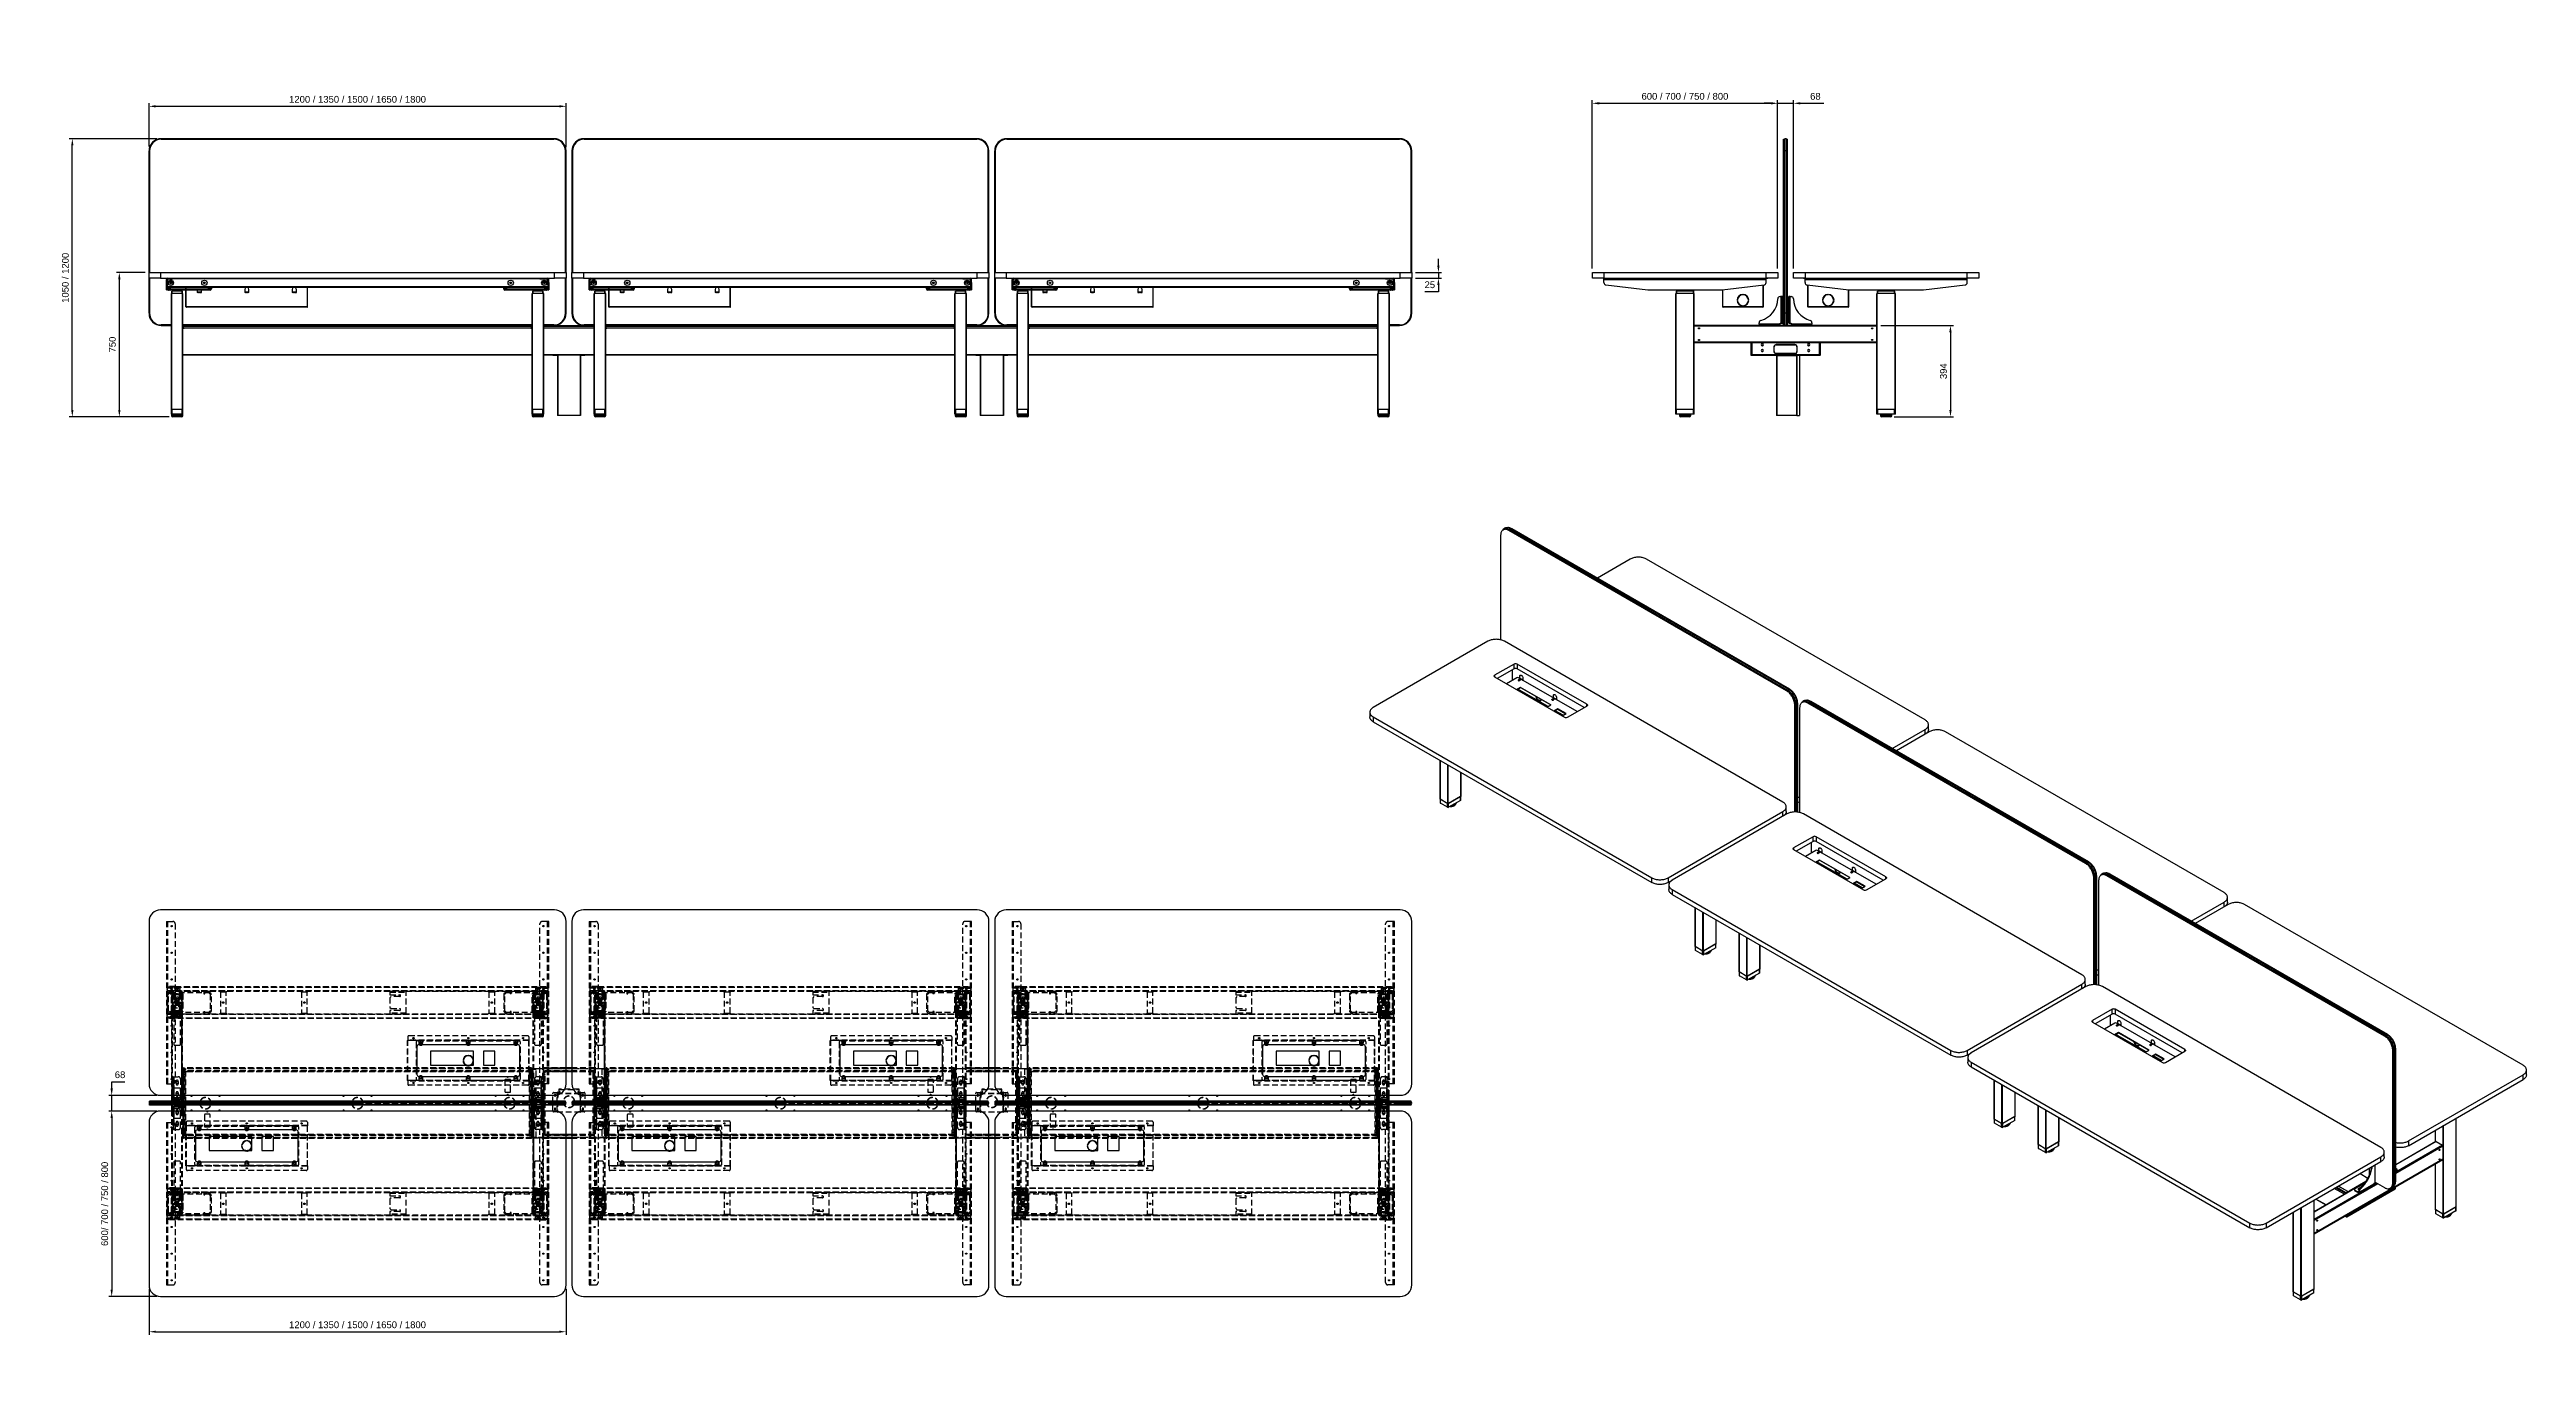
# Model space of a CAD drawing. Header units: millimetres. Extents: x -429 to 10261, y -321 to 5396.
import ezdxf

# ---------------------------------------------------------------- set-up
doc = ezdxf.new("R2010")
doc.units = ezdxf.units.MM
doc.header["$LTSCALE"] = 100
doc.linetypes.add('HIDDEN', pattern=[0.375, 0.25, -0.125])
doc.layers.add('FURNISHERS', color=4, linetype='Continuous', lineweight=25)
doc.styles.get("Standard").update_dxf_attribs({"font": 'arial.ttf'})
doc.dimstyles.new('CGJ', dxfattribs={"dimscale": 13, "dimtxt": 2.25, "dimasz": 2.25, "dimexe": 1, "dimexo": 1.25, "dimgap": 1.15, "dimtad": 1, "dimtoh": 1, "dimdec": 1, "dimdsep": 46, "dimtxsty": 'Standard', "dimcen": 0, "dimclrd": 2, "dimclre": 2, "dimclrt": 2, "dimadec": 0, "dimazin": 0, "dimtfac": 1, "dimtdec": 1, "dimtmove": 0, "dimatfit": 0, "dimfxl": 1, "dimtolj": 1, "dimtzin": 0, "dimlwe": -1, "dimarcsym": 2})

msp = doc.modelspace()

# ---------------------------------------------------------------- blocks, each defined once
blk = doc.blocks.new('*D62')
at = {"color": 2, "transparency": 16777216}
for p, q in [((0, 4978), (0, 5164)), ((1800, 4975), (1800, 5164))]:
    blk.add_line(p, q, dxfattribs=at)
at = {"color": 2, "lineweight": -2, "transparency": 16777216}
blk.add_line((29, 5151), (1771, 5151), dxfattribs=at)
at = {"color": 2, "transparency": 16777216}
for points in [[(29, 5156), (29, 5146), (0, 5151)], [(1771, 5156), (1771, 5146), (1800, 5151)]]:
    blk.add_solid(points, dxfattribs=at)
at = {"layer": 'Defpoints', "color": 0, "transparency": 16777216}
for p in [(1800, 5151), (0, 4961), (1800, 4959)]:
    blk.add_point(p, dxfattribs=at)
at = {"color": 2, "transparency": 16777216, "insert": (900, 5181), "char_height": 29.25, "attachment_point": 5}
blk.add_mtext('\\A1;1200 / 1350 / 1500 / 1650 / 1800', dxfattribs=at)
blk = doc.blocks.new('*D64')
at = {"color": 2, "transparency": 16777216}
for p, q in [((-16, 4434), (-141, 4434)), ((87, 3811), (-141, 3811))]:
    blk.add_line(p, q, dxfattribs=at)
at = {"color": 2, "lineweight": -2, "transparency": 16777216}
blk.add_line((-128, 3841), (-128, 4405), dxfattribs=at)
at = {"color": 2, "transparency": 16777216}
for points in [[(-133, 4405), (-123, 4405), (-128, 4434)], [(-133, 3841), (-123, 3841), (-128, 3811)]]:
    blk.add_solid(points, dxfattribs=at)
at = {"layer": 'Defpoints', "color": 0, "transparency": 16777216}
for p in [(-128, 4434), (0, 4434), (103, 3811)]:
    blk.add_point(p, dxfattribs=at)
at = {"color": 2, "transparency": 16777216, "insert": (-158, 4123), "char_height": 29.2, "attachment_point": 5, "rotation": 90}
blk.add_mtext('\\A1;750', dxfattribs=at)
blk = doc.blocks.new('*D65')
at = {"color": 2, "transparency": 16777216}
for p, q in [((0, 49), (0, -150)), ((1800, 49), (1800, -150))]:
    blk.add_line(p, q, dxfattribs=at)
at = {"color": 2, "lineweight": -2, "transparency": 16777216}
blk.add_line((29, -137), (1771, -137), dxfattribs=at)
at = {"color": 2, "transparency": 16777216}
for points in [[(29, -132), (29, -141), (0, -137)], [(1771, -132), (1771, -141), (1800, -137)]]:
    blk.add_solid(points, dxfattribs=at)
at = {"layer": 'Defpoints', "color": 0, "transparency": 16777216}
for p in [(0, 65), (1800, 65), (1800, -137)]:
    blk.add_point(p, dxfattribs=at)
at = {"color": 2, "transparency": 16777216, "insert": (900, -107), "char_height": 29.25, "attachment_point": 5}
blk.add_mtext('\\A1;1200 / 1350 / 1500 / 1650 / 1800', dxfattribs=at)
blk = doc.blocks.new('*D66')
at = {"color": 2, "transparency": 16777216}
for p, q in [((34, 815), (-174, 815)), ((34, 15), (-174, 15))]:
    blk.add_line(p, q, dxfattribs=at)
at = {"color": 2, "lineweight": -2, "transparency": 16777216}
blk.add_line((-161, 786), (-161, 45), dxfattribs=at)
at = {"color": 2, "transparency": 16777216}
for points in [[(-166, 786), (-156, 786), (-161, 815)], [(-166, 45), (-156, 45), (-161, 15)]]:
    blk.add_solid(points, dxfattribs=at)
at = {"layer": 'Defpoints', "color": 0, "transparency": 16777216}
for p in [(50, 815), (-161, 15), (50, 15)]:
    blk.add_point(p, dxfattribs=at)
at = {"color": 2, "transparency": 16777216, "insert": (-191, 415), "char_height": 29.25, "attachment_point": 5, "rotation": 90}
blk.add_mtext('\\A1;600/ 700 / 750 / 800', dxfattribs=at)
blk = doc.blocks.new('*D67')
at = {"color": 2, "transparency": 16777216}
for p, q in [((34, 5011), (-344, 5011)), ((87, 3811), (-344, 3811))]:
    blk.add_line(p, q, dxfattribs=at)
at = {"color": 2, "lineweight": -2, "transparency": 16777216}
blk.add_line((-331, 3841), (-331, 4982), dxfattribs=at)
at = {"color": 2, "transparency": 16777216}
for points in [[(-336, 4982), (-326, 4982), (-331, 5011)], [(-336, 3841), (-326, 3841), (-331, 3811)]]:
    blk.add_solid(points, dxfattribs=at)
at = {"layer": 'Defpoints', "color": 0, "transparency": 16777216}
for p in [(-331, 5011), (50, 5011), (103, 3811)]:
    blk.add_point(p, dxfattribs=at)
at = {"color": 2, "transparency": 16777216, "insert": (-361, 4411), "char_height": 29.25, "attachment_point": 5, "rotation": 90}
blk.add_mtext('\\A1;1050 / 1200', dxfattribs=at)
blk = doc.blocks.new('*D68')
at = {"layer": 'Defpoints', "color": 0, "transparency": 16777216}
for p in [(-161, 883), (50, 883), (50, 815)]:
    blk.add_point(p, dxfattribs=at)
at = {"layer": 'FURNISHERS', "color": 2, "transparency": 16777216}
for p, q in [((34, 883), (-174, 883)), ((34, 815), (-174, 815))]:
    blk.add_line(p, q, dxfattribs=at)
at = {"layer": 'FURNISHERS', "color": 2, "lineweight": -2, "transparency": 16777216}
for p, q in [((-161, 913), (-161, 942)), ((-161, 942), (-104, 942)), ((-161, 815), (-161, 883)), ((-161, 786), (-161, 757))]:
    blk.add_line(p, q, dxfattribs=at)
at = {"layer": 'FURNISHERS', "color": 2, "transparency": 16777216}
for points in [[(-166, 913), (-156, 913), (-161, 883)], [(-166, 786), (-156, 786), (-161, 815)]]:
    blk.add_solid(points, dxfattribs=at)
at = {"layer": 'FURNISHERS', "color": 2, "transparency": 16777216, "insert": (-125, 972), "char_height": 29.2, "attachment_point": 5}
blk.add_mtext('\\A1;68', dxfattribs=at)
blk = doc.blocks.new('*D75')
at = {"layer": 'Defpoints', "color": 0, "transparency": 16777216}
for p in [(7029, 5164), (6229, 4434), (7029, 4434)]:
    blk.add_point(p, dxfattribs=at)
at = {"layer": 'FURNISHERS', "color": 2, "transparency": 16777216}
for p, q in [((6229, 4451), (6229, 5177)), ((7029, 4451), (7029, 5177))]:
    blk.add_line(p, q, dxfattribs=at)
at = {"layer": 'FURNISHERS', "color": 2, "lineweight": -2, "transparency": 16777216}
blk.add_line((6259, 5164), (7000, 5164), dxfattribs=at)
at = {"layer": 'FURNISHERS', "color": 2, "transparency": 16777216}
for points in [[(6259, 5169), (6259, 5159), (6229, 5164)], [(7000, 5169), (7000, 5159), (7029, 5164)]]:
    blk.add_solid(points, dxfattribs=at)
at = {"layer": 'FURNISHERS', "color": 2, "transparency": 16777216, "insert": (6629, 5194), "char_height": 29.25, "attachment_point": 5}
blk.add_mtext('\\A1;600 / 700 / 750 / 800', dxfattribs=at)
blk = doc.blocks.new('*D76')
at = {"layer": 'Defpoints', "color": 0, "transparency": 16777216}
for p in [(7457, 4205), (7516, 3811), (7775, 3811)]:
    blk.add_point(p, dxfattribs=at)
at = {"layer": 'FURNISHERS', "color": 2, "transparency": 16777216}
for p, q in [((7474, 4205), (7788, 4205)), ((7532, 3811), (7788, 3811))]:
    blk.add_line(p, q, dxfattribs=at)
at = {"layer": 'FURNISHERS', "color": 2, "lineweight": -2, "transparency": 16777216}
blk.add_line((7775, 4176), (7775, 3841), dxfattribs=at)
at = {"layer": 'FURNISHERS', "color": 2, "transparency": 16777216}
for points in [[(7770, 4176), (7780, 4176), (7775, 4205)], [(7770, 3841), (7780, 3841), (7775, 3811)]]:
    blk.add_solid(points, dxfattribs=at)
at = {"layer": 'FURNISHERS', "color": 2, "transparency": 16777216, "insert": (7745, 4008), "char_height": 29.2, "attachment_point": 5, "rotation": 90}
blk.add_mtext('\\A1;394', dxfattribs=at)
blk = doc.blocks.new('*D77')
at = {"layer": 'Defpoints', "color": 0, "transparency": 16777216}
for p in [(7097, 5164), (7029, 4434), (7097, 4434)]:
    blk.add_point(p, dxfattribs=at)
at = {"layer": 'FURNISHERS', "color": 2, "lineweight": -2, "transparency": 16777216}
for p, q in [((7000, 5164), (6971, 5164)), ((7029, 5164), (7097, 5164)), ((7127, 5164), (7228, 5164))]:
    blk.add_line(p, q, dxfattribs=at)
at = {"layer": 'FURNISHERS', "color": 2, "transparency": 16777216}
for p, q in [((7029, 4451), (7029, 5177)), ((7097, 4451), (7097, 5177))]:
    blk.add_line(p, q, dxfattribs=at)
for points in [[(7000, 5169), (7000, 5159), (7029, 5164)], [(7127, 5169), (7127, 5159), (7097, 5164)]]:
    blk.add_solid(points, dxfattribs=at)
at = {"layer": 'FURNISHERS', "color": 2, "transparency": 16777216, "insert": (7192, 5194), "char_height": 29.2, "attachment_point": 5}
blk.add_mtext('\\A1;68', dxfattribs=at)
blk = doc.blocks.new('*D78')
at = {"color": 2, "lineweight": -2, "transparency": 16777216}
for p, q in [((5565, 4464), (5565, 4493)), ((5565, 4434), (5565, 4409)), ((5565, 4351), (5507, 4351)), ((5565, 4380), (5565, 4351))]:
    blk.add_line(p, q, dxfattribs=at)
at = {"color": 2, "transparency": 16777216}
for p, q in [((5466, 4434), (5578, 4434)), ((5466, 4409), (5578, 4409))]:
    blk.add_line(p, q, dxfattribs=at)
for points in [[(5560, 4464), (5570, 4464), (5565, 4434)], [(5560, 4380), (5570, 4380), (5565, 4409)]]:
    blk.add_solid(points, dxfattribs=at)
at = {"layer": 'Defpoints', "color": 0, "transparency": 16777216}
for p in [(5450, 4434), (5450, 4409), (5565, 4409)]:
    blk.add_point(p, dxfattribs=at)
at = {"color": 2, "transparency": 16777216, "insert": (5528, 4381), "char_height": 29.2, "attachment_point": 5}
blk.add_mtext('\\A1;25', dxfattribs=at)

# ---------------------------------------------------------------- dimensions: what is measured, and where the dimension line sits
dim = msp.add_linear_dim(base=(1800, 5151.31), p1=(0, 4961.26), p2=(1800, 4958.76), text='1200 / 1350 / 1500 / 1650 / <>', dimstyle='CGJ')
dim.commit()
dim.dimension.update_dxf_attribs({"geometry": '*D62', "text_midpoint": (900, 5151.31), "dimtype": 160})
for base, p1, p2, text, picture, middle in [((-331.2, 5011.26), (103, 3811.26), (50, 5011.26), '1050 / <>', '*D67', (-361.27, 4411.26)), ((-127.85, 4434.26), (103, 3811.26), (0, 4434.26), '750', '*D64', (-157.73, 4122.76)), ((-161.22, 15.4), (50, 815.4), (50, 15.4), '600/ 700 / 750 / <>', '*D66', (-191.29, 415.4))]:
    dim = msp.add_linear_dim(base=base, p1=p1, p2=p2, angle=90, text=text, dimstyle='CGJ')
    dim.commit()
    dim.dimension.update_dxf_attribs({"geometry": picture, "text_midpoint": middle})
dim = msp.add_linear_dim(base=(5564.65, 4409.26), p1=(5450, 4434.26), p2=(5450, 4409.26), angle=90, dimstyle='CGJ')
dim.commit()
dim.dimension.update_dxf_attribs({"geometry": '*D78', "text_midpoint": (5528.39, 4380.64)})
dim = msp.add_linear_dim(base=(1800, -136.6), p1=(0, 65.4), p2=(1800, 65.4), angle=180, text='1200 / 1350 / 1500 / 1650 / <>', dimstyle='CGJ')
dim.commit()
dim.dimension.update_dxf_attribs({"geometry": '*D65', "text_midpoint": (900, -136.6), "dimtype": 160})
at = {"layer": 'FURNISHERS'}
dim = msp.add_linear_dim(base=(7029.4, 5163.81), p1=(6229.4, 4434.26), p2=(7029.4, 4434.26), text='600 / 700 / 750 / <>', dimstyle='CGJ', dxfattribs=at)
dim.commit()
dim.dimension.update_dxf_attribs({"geometry": '*D75', "text_midpoint": (6629.4, 5193.88)})
dim = msp.add_linear_dim(base=(7097.4, 5163.81), p1=(7029.4, 4434.26), p2=(7097.4, 4434.26), dimstyle='CGJ', dxfattribs=at)
dim.commit()
dim.dimension.update_dxf_attribs({"geometry": '*D77', "text_midpoint": (7191.91, 5193.69)})
for base, p1, p2, picture, middle in [((7775.05, 3811.26), (7457.4, 4205.26), (7515.9, 3811.26), '*D76', (7745.16, 4008.26)), ((-161.22, 883.4), (50, 815.4), (50, 883.4), '*D68', (-125.21, 971.79))]:
    dim = msp.add_linear_dim(base=base, p1=p1, p2=p2, angle=90, dimstyle='CGJ', dxfattribs=at)
    dim.commit()
    dim.dimension.update_dxf_attribs({"geometry": picture, "text_midpoint": middle})

# ---------------------------------------------------------------- linework, layer by layer
at = {"color": 7, "linetype": 'Continuous', "lineweight": -3}
for p, q in [((0, 4958.76), (0, 4434.26)), ((0, 4958.76), (1.07, 4958.76)), ((1.07, 4958.76), (1.5, 4958.76)), ((1.07, 4434.26), (1.07, 4958.76)), ((1.5, 4958.76), (1.8, 4958.76)), ((1.5, 4434.26), (1.5, 4958.76)), ((1.8, 4958.76), (2, 4958.76)), ((1.8, 4434.26), (1.8, 4958.76)), ((2, 4434.26), (2, 4958.76)), ((2, 4958.76), (2.15, 4958.76)), ((2.15, 4434.26), (2.15, 4958.76)), ((2.15, 4958.76), (2.5, 4958.76)), ((2.5, 4958.76), (2.5, 4434.26)), ((900, 5011.26), (52.5, 5011.26)), ((52.5, 5011.26), (52.5, 5010.18)), ((52.5, 5010.18), (52.5, 5009.76)), ((52.5, 5010.18), (900, 5010.18)), ((52.5, 5009.76), (52.5, 5009.46)), ((52.5, 5009.76), (900, 5009.76)), ((52.5, 5009.46), (900, 5009.46)), ((52.5, 5009.46), (52.5, 5009.26)), ((52.5, 5009.26), (900, 5009.26)), ((52.5, 5009.26), (52.5, 5009.11)), ((52.5, 5009.11), (900, 5009.11)), ((52.5, 5009.11), (52.5, 5008.76)), ((1747.5, 5008.76), (52.5, 5008.76)), ((1747.5, 5011.26), (900, 5011.26)), ((900, 5011.26), (900, 5010.18)), ((900, 5010.18), (900, 5009.76)), ((900, 5010.18), (1747.5, 5010.18)), ((900, 5009.76), (900, 5009.46)), ((900, 5009.76), (1747.5, 5009.76)), ((900, 5009.46), (1747.5, 5009.46)), ((900, 5009.46), (900, 5009.26)), ((900, 5009.26), (1747.5, 5009.26)), ((900, 5009.26), (900, 5009.11)), ((900, 5009.11), (1747.5, 5009.11)), ((900, 5009.11), (900, 5008.76)), ((1747.5, 5011.26), (1747.5, 5010.18)), ((1747.5, 5010.18), (1747.5, 5009.76)), ((1747.5, 5009.76), (1747.5, 5009.46)), ((1747.5, 5009.46), (1747.5, 5009.26)), ((1747.5, 5009.26), (1747.5, 5009.11)), ((1747.5, 5009.11), (1747.5, 5008.76)), ((1797.5, 4434.26), (1797.5, 4958.76)), ((1797.85, 4958.76), (1797.5, 4958.76)), ((1798, 4958.76), (1797.85, 4958.76)), ((1797.85, 4958.76), (1797.85, 4434.26)), ((1798, 4958.76), (1798, 4434.26)), ((1798.2, 4958.76), (1798, 4958.76)), ((1798.5, 4958.76), (1798.2, 4958.76)), ((1798.2, 4958.76), (1798.2, 4434.26)), ((1798.92, 4958.76), (1798.5, 4958.76)), ((1798.5, 4958.76), (1798.5, 4434.26)), ((1798.92, 4958.76), (1798.92, 4434.26)), ((1800, 4958.76), (1798.92, 4958.76)), ((1800, 4434.26), (1800, 4958.76)), ((1825, 4958.76), (1825, 4434.26)), ((1825, 4958.76), (1826.07, 4958.76)), ((1826.07, 4958.76), (1826.5, 4958.76)), ((1826.07, 4434.26), (1826.07, 4958.76)), ((1826.5, 4958.76), (1826.8, 4958.76)), ((1826.5, 4434.26), (1826.5, 4958.76)), ((1826.8, 4958.76), (1827, 4958.76)), ((1826.8, 4434.26), (1826.8, 4958.76)), ((1827, 4434.26), (1827, 4958.76)), ((1827, 4958.76), (1827.15, 4958.76)), ((1827.15, 4434.26), (1827.15, 4958.76)), ((1827.15, 4958.76), (1827.5, 4958.76)), ((1827.5, 4958.76), (1827.5, 4434.26)), ((2725, 5011.26), (1877.5, 5011.26)), ((1877.5, 5011.26), (1877.5, 5010.18)), ((1877.5, 5010.18), (1877.5, 5009.76)), ((1877.5, 5010.18), (2725, 5010.18)), ((1877.5, 5009.76), (1877.5, 5009.46)), ((1877.5, 5009.76), (2725, 5009.76)), ((1877.5, 5009.46), (2725, 5009.46)), ((1877.5, 5009.46), (1877.5, 5009.26)), ((1877.5, 5009.26), (2725, 5009.26)), ((1877.5, 5009.26), (1877.5, 5009.11)), ((1877.5, 5009.11), (2725, 5009.11)), ((1877.5, 5009.11), (1877.5, 5008.76)), ((3572.5, 5008.76), (1877.5, 5008.76)), ((3572.5, 5011.26), (2725, 5011.26)), ((2725, 5011.26), (2725, 5010.18)), ((2725, 5010.18), (2725, 5009.76)), ((2725, 5010.18), (3572.5, 5010.18)), ((2725, 5009.76), (2725, 5009.46)), ((2725, 5009.76), (3572.5, 5009.76)), ((2725, 5009.46), (3572.5, 5009.46)), ((2725, 5009.46), (2725, 5009.26)), ((2725, 5009.26), (3572.5, 5009.26)), ((2725, 5009.26), (2725, 5009.11)), ((2725, 5009.11), (3572.5, 5009.11)), ((2725, 5009.11), (2725, 5008.76)), ((3572.5, 5011.26), (3572.5, 5010.18)), ((3572.5, 5010.18), (3572.5, 5009.76)), ((3572.5, 5009.76), (3572.5, 5009.46)), ((3572.5, 5009.46), (3572.5, 5009.26)), ((3572.5, 5009.26), (3572.5, 5009.11)), ((3572.5, 5009.11), (3572.5, 5008.76)), ((3622.5, 4434.26), (3622.5, 4958.76)), ((3622.85, 4958.76), (3622.5, 4958.76)), ((3622.85, 4958.76), (3622.85, 4434.26)), ((3623, 4958.76), (3622.85, 4958.76)), ((3623, 4958.76), (3623, 4434.26)), ((3623.2, 4958.76), (3623, 4958.76)), ((3623.5, 4958.76), (3623.2, 4958.76)), ((3623.2, 4958.76), (3623.2, 4434.26)), ((3623.92, 4958.76), (3623.5, 4958.76)), ((3623.5, 4958.76), (3623.5, 4434.26)), ((3623.92, 4958.76), (3623.92, 4434.26)), ((3625, 4958.76), (3623.92, 4958.76)), ((3625, 4434.26), (3625, 4958.76)), ((3650, 4958.76), (3650, 4434.26)), ((3650, 4958.76), (3651.07, 4958.76)), ((3651.07, 4958.76), (3651.5, 4958.76)), ((3651.07, 4434.26), (3651.07, 4958.76)), ((3651.5, 4958.76), (3651.8, 4958.76)), ((3651.5, 4434.26), (3651.5, 4958.76)), ((3651.8, 4958.76), (3652, 4958.76)), ((3651.8, 4434.26), (3651.8, 4958.76)), ((3652, 4434.26), (3652, 4958.76)), ((3652, 4958.76), (3652.15, 4958.76)), ((3652.15, 4434.26), (3652.15, 4958.76)), ((3652.15, 4958.76), (3652.5, 4958.76)), ((3652.5, 4958.76), (3652.5, 4434.26)), ((4550, 5011.26), (3702.5, 5011.26)), ((3702.5, 5011.26), (3702.5, 5010.18)), ((3702.5, 5010.18), (3702.5, 5009.76)), ((3702.5, 5010.18), (4550, 5010.18)), ((3702.5, 5009.76), (3702.5, 5009.46)), ((3702.5, 5009.76), (4550, 5009.76)), ((3702.5, 5009.46), (4550, 5009.46)), ((3702.5, 5009.46), (3702.5, 5009.26)), ((3702.5, 5009.26), (4550, 5009.26)), ((3702.5, 5009.26), (3702.5, 5009.11)), ((3702.5, 5009.11), (4550, 5009.11)), ((3702.5, 5009.11), (3702.5, 5008.76)), ((5397.5, 5008.76), (3702.5, 5008.76)), ((5397.5, 5011.26), (4550, 5011.26)), ((4550, 5011.26), (4550, 5010.18)), ((4550, 5010.18), (4550, 5009.76)), ((4550, 5010.18), (5397.5, 5010.18)), ((4550, 5009.76), (4550, 5009.46)), ((4550, 5009.76), (5397.5, 5009.76)), ((4550, 5009.46), (5397.5, 5009.46)), ((4550, 5009.46), (4550, 5009.26)), ((4550, 5009.26), (5397.5, 5009.26)), ((4550, 5009.26), (4550, 5009.11)), ((4550, 5009.11), (5397.5, 5009.11)), ((4550, 5009.11), (4550, 5008.76)), ((5397.5, 5011.26), (5397.5, 5010.18)), ((5397.5, 5010.18), (5397.5, 5009.76)), ((5397.5, 5009.76), (5397.5, 5009.46)), ((5397.5, 5009.46), (5397.5, 5009.26)), ((5397.5, 5009.26), (5397.5, 5009.11)), ((5397.5, 5009.11), (5397.5, 5008.76)), ((5447.5, 4434.26), (5447.5, 4958.76)), ((5447.85, 4958.76), (5447.5, 4958.76)), ((5447.85, 4958.76), (5447.85, 4434.26)), ((5448, 4958.76), (5447.85, 4958.76)), ((5448, 4958.76), (5448, 4434.26)), ((5448.2, 4958.76), (5448, 4958.76)), ((5448.5, 4958.76), (5448.2, 4958.76)), ((5448.2, 4958.76), (5448.2, 4434.26)), ((5448.92, 4958.76), (5448.5, 4958.76)), ((5448.5, 4958.76), (5448.5, 4434.26)), ((5448.92, 4958.76), (5448.92, 4434.26)), ((5450, 4958.76), (5448.92, 4958.76)), ((5450, 4434.26), (5450, 4958.76)), ((7054.4, 4958.76), (7054.4, 5008.76)), ((7054.4, 5008.76), (7059.4, 5008.76)), ((7054.4, 4257.76), (7054.4, 4958.76)), ((7054.4, 4958.76), (7059.4, 4958.76)), ((7059.4, 5009.76), (7059.4, 4958.76)), ((7059.63, 4958.76), (7059.4, 4958.76)), ((7059.4, 4958.76), (7059.4, 4257.76)), ((7059.63, 5010.18), (7059.63, 4958.76)), ((7067.16, 4958.76), (7059.63, 4958.76)), ((7059.63, 4958.76), (7059.63, 4257.76)), ((7067.16, 5010.18), (7067.16, 4958.76)), ((7067.16, 4958.76), (7067.16, 4257.76)), ((7067.4, 4958.76), (7067.16, 4958.76)), ((7067.4, 5009.76), (7067.4, 4958.76)), ((7067.4, 5008.76), (7072.4, 5008.76)), ((7067.4, 4958.76), (7067.4, 4257.76)), ((7067.4, 4958.76), (7072.4, 4958.76)), ((7072.4, 4958.76), (7072.4, 5008.76)), ((7072.4, 4257.76), (7072.4, 4958.76)), ((0, 4409.26), (0, 4434.26)), ((0, 4434.26), (50, 4434.26)), ((0, 4409.26), (0, 4257.76)), ((50, 4409.26), (0, 4409.26)), ((1.07, 4257.76), (1.07, 4409.26)), ((1.5, 4257.76), (1.5, 4409.26)), ((1.8, 4257.76), (1.8, 4409.26)), ((2, 4257.76), (2, 4409.26)), ((2.15, 4257.76), (2.15, 4409.26)), ((2.5, 4409.26), (2.5, 4257.76)), ((50, 4434.26), (50, 4409.26)), ((50, 4434.26), (1750, 4434.26)), ((50, 4409.26), (1750, 4409.26)), ((77.5, 4404.26), (75, 4404.26)), ((75, 4390.17), (75, 4404.26)), ((75, 4390.17), (77.5, 4390.17)), ((75, 4380.23), (75, 4390.17)), ((77.5, 4390.17), (77.5, 4404.26)), ((80.5, 4403.76), (77.5, 4403.76)), ((78, 4399.76), (77.5, 4399.76)), ((77.5, 4390.17), (77.5, 4380.23)), ((83, 4406.26), (78, 4401.26)), ((78, 4401.26), (78, 4371.76)), ((79, 4403.76), (79, 4406.26)), ((79, 4406.26), (80.46, 4406.26)), ((80, 4409.26), (80, 4406.76)), ((80, 4406.76), (103, 4406.76)), ((80.46, 4406.26), (83, 4406.26)), ((80.46, 4406.26), (80.46, 4403.76)), ((113, 4406.26), (83, 4406.26)), ((98.69, 4399.76), (89.31, 4399.76)), ((91.07, 4391.17), (91.07, 4387.34)), ((103, 4406.76), (103, 4409.26)), ((113, 4406.76), (103, 4406.76)), ((113, 4409.26), (113, 4406.76)), ((1687, 4406.76), (113, 4406.76)), ((113, 4406.76), (113, 4406.26)), ((1687, 4406.76), (1687, 4409.26)), ((1697, 4406.76), (1687, 4406.76)), ((1687, 4406.76), (1687, 4406.26)), ((1687, 4406.26), (1717, 4406.26)), ((1697, 4409.26), (1697, 4406.76)), ((1720, 4406.76), (1697, 4406.76)), ((1701.31, 4399.76), (1710.69, 4399.76)), ((1708.93, 4387.34), (1708.93, 4391.17)), ((1722, 4401.26), (1717, 4406.26)), ((1717, 4406.26), (1719.53, 4406.26)), ((1719.5, 4403.76), (1722.5, 4403.76)), ((1719.53, 4406.26), (1721, 4406.26)), ((1719.53, 4403.76), (1719.53, 4406.26)), ((1720, 4406.76), (1720, 4409.26)), ((1721, 4406.26), (1721, 4403.76)), ((1722, 4401.26), (1722, 4371.76)), ((1722, 4399.76), (1722.5, 4399.76)), ((1725, 4404.26), (1722.5, 4404.26)), ((1722.5, 4390.17), (1722.5, 4404.26)), ((1722.5, 4390.17), (1725, 4390.17)), ((1722.5, 4380.23), (1722.5, 4390.17)), ((1725, 4390.17), (1725, 4404.26)), ((1725, 4390.17), (1725, 4380.23)), ((1750, 4409.26), (1750, 4434.26)), ((1750, 4434.26), (1800, 4434.26)), ((1800, 4409.26), (1750, 4409.26)), ((1797.5, 4257.76), (1797.5, 4409.26)), ((1797.85, 4409.26), (1797.85, 4257.76)), ((1798, 4409.26), (1798, 4257.76)), ((1798.2, 4409.26), (1798.2, 4257.76)), ((1798.5, 4409.26), (1798.5, 4257.76)), ((1798.92, 4409.26), (1798.92, 4257.76)), ((1800, 4434.26), (1800, 4409.26)), ((1800, 4257.76), (1800, 4409.26)), ((1825, 4409.26), (1825, 4434.26)), ((1825, 4434.26), (1875, 4434.26)), ((1825, 4409.26), (1825, 4257.76)), ((1875, 4409.26), (1825, 4409.26)), ((1826.07, 4257.76), (1826.07, 4409.26)), ((1826.5, 4257.76), (1826.5, 4409.26)), ((1826.8, 4257.76), (1826.8, 4409.26)), ((1827, 4257.76), (1827, 4409.26)), ((1827.15, 4257.76), (1827.15, 4409.26)), ((1827.5, 4409.26), (1827.5, 4257.76)), ((1875, 4434.26), (1875, 4409.26)), ((1875, 4434.26), (3575, 4434.26)), ((1875, 4409.26), (3575, 4409.26)), ((1902.5, 4404.26), (1900, 4404.26)), ((1900, 4390.17), (1900, 4404.26)), ((1900, 4390.17), (1902.5, 4390.17)), ((1900, 4380.23), (1900, 4390.17)), ((1902.5, 4390.17), (1902.5, 4404.26)), ((1905.5, 4403.76), (1902.5, 4403.76)), ((1903, 4399.76), (1902.5, 4399.76)), ((1902.5, 4390.17), (1902.5, 4380.23)), ((1908, 4406.26), (1903, 4401.26)), ((1903, 4401.26), (1903, 4371.76)), ((1904, 4403.76), (1904, 4406.26)), ((1904, 4406.26), (1905.46, 4406.26)), ((1905, 4409.26), (1905, 4406.76)), ((1905, 4406.76), (1928, 4406.76)), ((1905.46, 4406.26), (1908, 4406.26)), ((1905.46, 4406.26), (1905.46, 4403.76)), ((1938, 4406.26), (1908, 4406.26)), ((1923.69, 4399.76), (1914.31, 4399.76)), ((1916.07, 4391.17), (1916.07, 4387.34)), ((1928, 4406.76), (1928, 4409.26)), ((1938, 4406.76), (1928, 4406.76)), ((1938, 4409.26), (1938, 4406.76)), ((1938, 4406.76), (1938, 4406.26)), ((3512, 4406.76), (1938, 4406.76)), ((3512, 4406.76), (3512, 4409.26)), ((3522, 4406.76), (3512, 4406.76)), ((3512, 4406.76), (3512, 4406.26)), ((3512, 4406.26), (3542, 4406.26)), ((3522, 4409.26), (3522, 4406.76)), ((3545, 4406.76), (3522, 4406.76)), ((3526.31, 4399.76), (3535.69, 4399.76)), ((3533.93, 4387.34), (3533.93, 4391.17)), ((3547, 4401.26), (3542, 4406.26)), ((3542, 4406.26), (3544.53, 4406.26)), ((3544.5, 4403.76), (3547.5, 4403.76)), ((3544.53, 4406.26), (3546, 4406.26)), ((3544.53, 4403.76), (3544.53, 4406.26)), ((3545, 4406.76), (3545, 4409.26)), ((3546, 4406.26), (3546, 4403.76)), ((3547, 4401.26), (3547, 4371.76)), ((3547, 4399.76), (3547.5, 4399.76)), ((3550, 4404.26), (3547.5, 4404.26)), ((3547.5, 4390.17), (3547.5, 4404.26)), ((3547.5, 4390.17), (3550, 4390.17)), ((3547.5, 4380.23), (3547.5, 4390.17)), ((3550, 4390.17), (3550, 4404.26)), ((3550, 4390.17), (3550, 4380.23)), ((3575, 4409.26), (3575, 4434.26)), ((3575, 4434.26), (3625, 4434.26)), ((3625, 4409.26), (3575, 4409.26)), ((3622.5, 4257.76), (3622.5, 4409.26)), ((3622.85, 4409.26), (3622.85, 4257.76)), ((3623, 4409.26), (3623, 4257.76)), ((3623.2, 4409.26), (3623.2, 4257.76)), ((3623.5, 4409.26), (3623.5, 4257.76)), ((3623.92, 4409.26), (3623.92, 4257.76)), ((3625, 4434.26), (3625, 4409.26)), ((3625, 4257.76), (3625, 4409.26)), ((3650, 4409.26), (3650, 4434.26)), ((3650, 4434.26), (3700, 4434.26)), ((3650, 4409.26), (3650, 4257.76)), ((3700, 4409.26), (3650, 4409.26)), ((3651.07, 4257.76), (3651.07, 4409.26)), ((3651.5, 4257.76), (3651.5, 4409.26)), ((3651.8, 4257.76), (3651.8, 4409.26)), ((3652, 4257.76), (3652, 4409.26)), ((3652.15, 4257.76), (3652.15, 4409.26)), ((3652.5, 4409.26), (3652.5, 4257.76)), ((3700, 4434.26), (3700, 4409.26)), ((3700, 4434.26), (5400, 4434.26)), ((3700, 4409.26), (5400, 4409.26)), ((3727.5, 4404.26), (3725, 4404.26)), ((3725, 4390.17), (3725, 4404.26)), ((3725, 4390.17), (3727.5, 4390.17)), ((3725, 4380.23), (3725, 4390.17)), ((3727.5, 4390.17), (3727.5, 4404.26)), ((3730.5, 4403.76), (3727.5, 4403.76)), ((3728, 4399.76), (3727.5, 4399.76)), ((3727.5, 4390.17), (3727.5, 4380.23)), ((3733, 4406.26), (3728, 4401.26)), ((3728, 4401.26), (3728, 4371.76)), ((3729, 4403.76), (3729, 4406.26)), ((3729, 4406.26), (3730.46, 4406.26)), ((3730, 4409.26), (3730, 4406.76)), ((3730, 4406.76), (3753, 4406.76)), ((3730.46, 4406.26), (3733, 4406.26)), ((3730.46, 4406.26), (3730.46, 4403.76)), ((3763, 4406.26), (3733, 4406.26)), ((3748.69, 4399.76), (3739.31, 4399.76)), ((3741.07, 4391.17), (3741.07, 4387.34)), ((3753, 4406.76), (3753, 4409.26)), ((3763, 4406.76), (3753, 4406.76)), ((3763, 4409.26), (3763, 4406.76)), ((3763, 4406.76), (3763, 4406.26)), ((5337, 4406.76), (3763, 4406.76)), ((5337, 4406.76), (5337, 4409.26)), ((5347, 4406.76), (5337, 4406.76)), ((5337, 4406.76), (5337, 4406.26)), ((5337, 4406.26), (5367, 4406.26)), ((5347, 4409.26), (5347, 4406.76)), ((5370, 4406.76), (5347, 4406.76)), ((5351.31, 4399.76), (5360.69, 4399.76)), ((5358.93, 4387.34), (5358.93, 4391.17)), ((5372, 4401.26), (5367, 4406.26)), ((5367, 4406.26), (5369.53, 4406.26)), ((5369.5, 4403.76), (5372.5, 4403.76)), ((5369.53, 4406.26), (5371, 4406.26)), ((5369.53, 4403.76), (5369.53, 4406.26)), ((5370, 4406.76), (5370, 4409.26)), ((5371, 4406.26), (5371, 4403.76)), ((5372, 4401.26), (5372, 4371.76)), ((5372, 4399.76), (5372.5, 4399.76)), ((5375, 4404.26), (5372.5, 4404.26)), ((5372.5, 4390.17), (5372.5, 4404.26)), ((5372.5, 4390.17), (5375, 4390.17)), ((5372.5, 4380.23), (5372.5, 4390.17)), ((5375, 4390.17), (5375, 4404.26)), ((5375, 4390.17), (5375, 4380.23)), ((5400, 4409.26), (5400, 4434.26)), ((5400, 4434.26), (5450, 4434.26)), ((5450, 4409.26), (5400, 4409.26)), ((5447.5, 4257.76), (5447.5, 4409.26)), ((5447.85, 4409.26), (5447.85, 4257.76)), ((5448, 4409.26), (5448, 4257.76)), ((5448.2, 4409.26), (5448.2, 4257.76)), ((5448.5, 4409.26), (5448.5, 4257.76)), ((5448.92, 4409.26), (5448.92, 4257.76)), ((5450, 4434.26), (5450, 4409.26)), ((5450, 4257.76), (5450, 4409.26)), ((6229.4, 4409.26), (6229.4, 4434.26)), ((6229.4, 4434.26), (6279.4, 4434.26)), ((6279.4, 4409.26), (6229.4, 4409.26)), ((6279.4, 4434.26), (6279.4, 4409.26)), ((6279.4, 4434.26), (6979.4, 4434.26)), ((6279.4, 4409.26), (6979.4, 4409.26)), ((6279.4, 4404.26), (6279.4, 4409.26)), ((6279.4, 4390.17), (6279.4, 4404.26)), ((6279.4, 4404.26), (6979.4, 4404.26)), ((6979.4, 4409.26), (6979.4, 4434.26)), ((6979.4, 4434.26), (7029.4, 4434.26)), ((7029.4, 4409.26), (6979.4, 4409.26)), ((6979.4, 4404.26), (6979.4, 4409.26)), ((6981.1, 4408.46), (6979.4, 4408.46)), ((6979.4, 4390.17), (6979.4, 4404.26)), ((6981.1, 4408.46), (6981.1, 4409.26)), ((6986.1, 4408.46), (6981.1, 4408.46)), ((6986.1, 4409.26), (6986.1, 4408.46)), ((7029.4, 4434.26), (7029.4, 4409.26)), ((7097.4, 4409.26), (7097.4, 4434.26)), ((7097.4, 4434.26), (7147.4, 4434.26)), ((7147.4, 4409.26), (7097.4, 4409.26)), ((7140.7, 4408.46), (7140.7, 4409.26)), ((7145.7, 4408.46), (7140.7, 4408.46)), ((7145.7, 4409.26), (7145.7, 4408.46)), ((7147.4, 4408.46), (7145.7, 4408.46)), ((7147.4, 4434.26), (7147.4, 4409.26)), ((7147.4, 4434.26), (7847.4, 4434.26)), ((7147.4, 4409.26), (7847.4, 4409.26)), ((7147.4, 4404.26), (7147.4, 4409.26)), ((7147.4, 4390.17), (7147.4, 4404.26)), ((7147.4, 4404.26), (7847.4, 4404.26)), ((7847.4, 4409.26), (7847.4, 4434.26)), ((7847.4, 4434.26), (7897.4, 4434.26)), ((7897.4, 4409.26), (7847.4, 4409.26)), ((7847.4, 4404.26), (7847.4, 4409.26)), ((7847.4, 4390.17), (7847.4, 4404.26)), ((7897.4, 4434.26), (7897.4, 4409.26)), ((77.5, 4380.23), (75, 4380.23)), ((75, 4359.33), (75, 4380.23)), ((75, 4359.33), (77.5, 4359.33)), ((75, 4359.26), (75, 4359.33)), ((77.5, 4359.26), (75, 4359.26)), ((77.5, 4380.23), (77.5, 4359.33)), ((78, 4375.76), (77.5, 4375.76)), ((78, 4371.76), (77.5, 4371.76)), ((77.5, 4359.33), (77.5, 4359.26)), ((1722, 4371.76), (78, 4371.76)), ((78, 4371.76), (78, 4369.26)), ((1722, 4369.26), (78, 4369.26)), ((79, 4363.26), (79, 4369.26)), ((79, 4363.26), (80.46, 4363.26)), ((80.46, 4369.26), (80.46, 4363.26)), ((80.46, 4363.26), (87.53, 4363.26)), ((91.07, 4358.26), (84, 4358.26)), ((87.53, 4363.26), (87.53, 4369.26)), ((87.53, 4363.26), (91.07, 4363.26)), ((91.07, 4369.26), (91.07, 4363.26)), ((91.07, 4363.26), (256.93, 4363.26)), ((91.07, 4363.26), (91.07, 4358.26)), ((256.93, 4358.26), (91.07, 4358.26)), ((96.5, 3843.26), (96.5, 4343.26)), ((98, 4343.26), (96.5, 4343.26)), ((98, 3843.26), (98, 4343.26)), ((145, 4343.26), (98, 4343.26)), ((99, 4343.26), (99, 4353.26)), ((100.5, 4353.26), (99, 4353.26)), ((100.5, 4343.26), (100.5, 4353.26)), ((142.5, 4353.26), (100.5, 4353.26)), ((101.5, 4353.26), (101.5, 4358.26)), ((103, 4353.26), (103, 4358.26)), ((140, 4353.26), (140, 4358.26)), ((141.5, 4353.26), (141.5, 4358.26)), ((142.5, 4343.26), (142.5, 4353.26)), ((144, 4353.26), (142.5, 4353.26)), ((144, 4343.26), (144, 4353.26)), ((145, 3843.26), (145, 4343.26)), ((146.5, 4343.26), (145, 4343.26)), ((146.5, 3843.26), (146.5, 4343.26)), ((159.5, 4285.86), (159.5, 4369.26)), ((159.5, 4285.86), (160.3, 4285.86)), ((160.3, 4285.86), (160.3, 4369.26)), ((160.5, 4285.86), (160.5, 4369.26)), ((161.1, 4285.86), (160.5, 4285.86)), ((161.1, 4285.86), (161.1, 4284.26)), ((682.9, 4285.86), (161.1, 4285.86)), ((682.9, 4284.26), (161.1, 4284.26)), ((208, 4358.26), (208, 4347.76)), ((208, 4350.36), (226, 4350.36)), ((208, 4349.36), (208.5, 4349.36)), ((208, 4347.76), (208.5, 4347.76)), ((211, 4349.36), (208.5, 4349.36)), ((208.5, 4349.36), (208.5, 4347.76)), ((211, 4347.76), (208.5, 4347.76)), ((211, 4347.76), (211, 4349.36)), ((213, 4349.36), (211, 4349.36)), ((211, 4348.56), (213, 4348.56)), ((211, 4347.76), (213, 4347.76)), ((213, 4349.36), (213, 4347.76)), ((216, 4349.36), (213, 4349.36)), ((216, 4347.76), (213, 4347.76)), ((216, 4347.76), (216, 4349.36)), ((218, 4349.36), (216, 4349.36)), ((216, 4348.56), (218, 4348.56)), ((216, 4347.76), (218, 4347.76)), ((218, 4349.36), (218, 4347.76)), ((221, 4349.36), (218, 4349.36)), ((221, 4347.76), (218, 4347.76)), ((221, 4347.76), (221, 4349.36)), ((223, 4349.36), (221, 4349.36)), ((221, 4348.56), (223, 4348.56)), ((221, 4347.76), (223, 4347.76)), ((225.5, 4349.36), (223, 4349.36)), ((223, 4349.36), (223, 4347.76)), ((225.5, 4347.76), (223, 4347.76)), ((225.5, 4349.36), (226, 4349.36)), ((225.5, 4347.76), (225.5, 4349.36)), ((225.5, 4347.76), (226, 4347.76)), ((226, 4347.76), (226, 4358.26)), ((256.93, 4363.26), (256.93, 4369.26)), ((256.93, 4363.26), (260.46, 4363.26)), ((256.93, 4363.26), (256.93, 4358.26)), ((264, 4358.26), (256.93, 4358.26)), ((260.46, 4369.26), (260.46, 4363.26)), ((260.46, 4363.26), (267.53, 4363.26)), ((267.53, 4363.26), (267.53, 4369.26)), ((267.53, 4363.26), (269, 4363.26)), ((269, 4369.26), (269, 4363.26)), ((413, 4360.76), (413, 4347.76)), ((413, 4350.36), (431, 4350.36)), ((413, 4349.36), (413.5, 4349.36)), ((413, 4347.76), (413.5, 4347.76)), ((416, 4349.36), (413.5, 4349.36)), ((413.5, 4349.36), (413.5, 4347.76)), ((416, 4347.76), (413.5, 4347.76)), ((416, 4347.76), (416, 4349.36)), ((418, 4349.36), (416, 4349.36)), ((416, 4348.56), (418, 4348.56)), ((416, 4347.76), (418, 4347.76)), ((418, 4349.36), (418, 4347.76)), ((421, 4349.36), (418, 4349.36)), ((421, 4347.76), (418, 4347.76)), ((421, 4347.76), (421, 4349.36)), ((423, 4349.36), (421, 4349.36)), ((421, 4348.56), (423, 4348.56)), ((421, 4347.76), (423, 4347.76)), ((423, 4349.36), (423, 4347.76)), ((426, 4349.36), (423, 4349.36)), ((426, 4347.76), (423, 4347.76)), ((426, 4347.76), (426, 4349.36)), ((428, 4349.36), (426, 4349.36)), ((426, 4348.56), (428, 4348.56)), ((426, 4347.76), (428, 4347.76)), ((428, 4349.36), (428, 4347.76)), ((430.5, 4349.36), (428, 4349.36)), ((430.5, 4347.76), (428, 4347.76)), ((430.5, 4349.36), (431, 4349.36)), ((430.5, 4347.76), (430.5, 4349.36)), ((430.5, 4347.76), (431, 4347.76)), ((431, 4347.76), (431, 4360.76)), ((618, 4360.76), (618, 4347.76)), ((618, 4350.36), (636, 4350.36)), ((618, 4349.36), (618.5, 4349.36)), ((618, 4347.76), (618.5, 4347.76)), ((621, 4349.36), (618.5, 4349.36)), ((618.5, 4349.36), (618.5, 4347.76)), ((621, 4347.76), (618.5, 4347.76)), ((621, 4347.76), (621, 4349.36)), ((623, 4349.36), (621, 4349.36)), ((621, 4348.56), (623, 4348.56)), ((621, 4347.76), (623, 4347.76)), ((623, 4349.36), (623, 4347.76)), ((626, 4349.36), (623, 4349.36)), ((626, 4347.76), (623, 4347.76)), ((626, 4347.76), (626, 4349.36)), ((628, 4349.36), (626, 4349.36)), ((626, 4348.56), (628, 4348.56)), ((626, 4347.76), (628, 4347.76)), ((628, 4349.36), (628, 4347.76)), ((631, 4349.36), (628, 4349.36)), ((631, 4347.76), (628, 4347.76)), ((631, 4347.76), (631, 4349.36)), ((633, 4349.36), (631, 4349.36)), ((631, 4348.56), (633, 4348.56)), ((631, 4347.76), (633, 4347.76)), ((633, 4349.36), (633, 4347.76)), ((635.5, 4349.36), (633, 4349.36)), ((635.5, 4347.76), (633, 4347.76)), ((635.5, 4349.36), (636, 4349.36)), ((635.5, 4347.76), (635.5, 4349.36)), ((635.5, 4347.76), (636, 4347.76)), ((636, 4347.76), (636, 4360.76)), ((682.9, 4284.26), (682.9, 4285.86)), ((683.5, 4285.86), (682.9, 4285.86)), ((683.5, 4285.86), (683.5, 4369.26)), ((683.7, 4285.86), (683.7, 4369.26)), ((684.5, 4285.86), (683.7, 4285.86)), ((684.5, 4285.86), (684.5, 4369.26)), ((1531, 4363.26), (1531, 4369.26)), ((1531, 4363.26), (1532.46, 4363.26)), ((1532.46, 4369.26), (1532.46, 4363.26)), ((1532.46, 4363.26), (1539.53, 4363.26)), ((1543.07, 4358.26), (1536, 4358.26)), ((1539.53, 4363.26), (1539.53, 4369.26)), ((1539.53, 4363.26), (1543.07, 4363.26)), ((1543.07, 4369.26), (1543.07, 4363.26)), ((1543.07, 4358.26), (1543.07, 4363.26)), ((1543.07, 4363.26), (1708.93, 4363.26)), ((1708.93, 4358.26), (1543.07, 4358.26)), ((1653.5, 3843.26), (1653.5, 4343.26)), ((1655, 4343.26), (1653.5, 4343.26)), ((1655, 3843.26), (1655, 4343.26)), ((1702, 4343.26), (1655, 4343.26)), ((1656, 4343.26), (1656, 4353.26)), ((1657.5, 4353.26), (1656, 4353.26)), ((1657.5, 4343.26), (1657.5, 4353.26)), ((1699.5, 4353.26), (1657.5, 4353.26)), ((1658.5, 4353.26), (1658.5, 4358.26)), ((1660, 4353.26), (1660, 4358.26)), ((1697, 4353.26), (1697, 4358.26)), ((1698.5, 4353.26), (1698.5, 4358.26)), ((1699.5, 4343.26), (1699.5, 4353.26)), ((1701, 4353.26), (1699.5, 4353.26)), ((1701, 4343.26), (1701, 4353.26)), ((1702, 3843.26), (1702, 4343.26)), ((1703.5, 4343.26), (1702, 4343.26)), ((1703.5, 3843.26), (1703.5, 4343.26)), ((1708.93, 4363.26), (1708.93, 4369.26)), ((1708.93, 4363.26), (1712.46, 4363.26)), ((1708.93, 4358.26), (1708.93, 4363.26)), ((1716, 4358.26), (1708.93, 4358.26)), ((1712.46, 4369.26), (1712.46, 4363.26)), ((1712.46, 4363.26), (1719.53, 4363.26)), ((1719.53, 4363.26), (1719.53, 4369.26)), ((1719.53, 4363.26), (1721, 4363.26)), ((1721, 4369.26), (1721, 4363.26)), ((1722, 4375.76), (1722.5, 4375.76)), ((1722, 4371.76), (1722.5, 4371.76)), ((1722, 4371.76), (1722, 4369.26)), ((1725, 4380.23), (1722.5, 4380.23)), ((1722.5, 4359.33), (1722.5, 4380.23)), ((1722.5, 4359.33), (1725, 4359.33)), ((1722.5, 4359.26), (1722.5, 4359.33)), ((1725, 4359.26), (1722.5, 4359.26)), ((1725, 4380.23), (1725, 4359.33)), ((1725, 4359.33), (1725, 4359.26)), ((1902.5, 4380.23), (1900, 4380.23)), ((1900, 4359.33), (1900, 4380.23)), ((1900, 4359.33), (1902.5, 4359.33)), ((1900, 4359.26), (1900, 4359.33)), ((1902.5, 4359.26), (1900, 4359.26)), ((1902.5, 4380.23), (1902.5, 4359.33)), ((1903, 4375.76), (1902.5, 4375.76)), ((1903, 4371.76), (1902.5, 4371.76)), ((1902.5, 4359.33), (1902.5, 4359.26)), ((3547, 4371.76), (1903, 4371.76)), ((1903, 4371.76), (1903, 4369.26)), ((3547, 4369.26), (1903, 4369.26)), ((1904, 4363.26), (1904, 4369.26)), ((1904, 4363.26), (1905.46, 4363.26)), ((1905.46, 4369.26), (1905.46, 4363.26)), ((1905.46, 4363.26), (1912.53, 4363.26)), ((1916.07, 4358.26), (1909, 4358.26)), ((1912.53, 4363.26), (1912.53, 4369.26)), ((1912.53, 4363.26), (1916.07, 4363.26)), ((1916.07, 4369.26), (1916.07, 4363.26)), ((1916.07, 4363.26), (2081.93, 4363.26)), ((1916.07, 4363.26), (1916.07, 4358.26)), ((2081.93, 4358.26), (1916.07, 4358.26)), ((1921.5, 3843.26), (1921.5, 4343.26)), ((1923, 4343.26), (1921.5, 4343.26)), ((1923, 3843.26), (1923, 4343.26)), ((1970, 4343.26), (1923, 4343.26)), ((1924, 4343.26), (1924, 4353.26)), ((1925.5, 4353.26), (1924, 4353.26)), ((1925.5, 4343.26), (1925.5, 4353.26)), ((1967.5, 4353.26), (1925.5, 4353.26)), ((1926.5, 4353.26), (1926.5, 4358.26)), ((1928, 4353.26), (1928, 4358.26)), ((1965, 4353.26), (1965, 4358.26)), ((1966.5, 4353.26), (1966.5, 4358.26)), ((1967.5, 4343.26), (1967.5, 4353.26)), ((1969, 4353.26), (1967.5, 4353.26)), ((1969, 4343.26), (1969, 4353.26)), ((1970, 3843.26), (1970, 4343.26)), ((1971.5, 4343.26), (1970, 4343.26)), ((1971.5, 3843.26), (1971.5, 4343.26)), ((1984.5, 4285.86), (1984.5, 4369.26)), ((1984.5, 4285.86), (1985.3, 4285.86)), ((1985.3, 4285.86), (1985.3, 4369.26)), ((1985.5, 4285.86), (1985.5, 4369.26)), ((1986.1, 4285.86), (1985.5, 4285.86)), ((2507.9, 4285.86), (1986.1, 4285.86)), ((1986.1, 4285.86), (1986.1, 4284.26)), ((2507.9, 4284.26), (1986.1, 4284.26)), ((2033, 4358.26), (2033, 4347.76)), ((2033, 4350.36), (2051, 4350.36)), ((2033, 4349.36), (2033.5, 4349.36)), ((2033, 4347.76), (2033.5, 4347.76)), ((2036, 4349.36), (2033.5, 4349.36)), ((2033.5, 4349.36), (2033.5, 4347.76)), ((2036, 4347.76), (2033.5, 4347.76)), ((2036, 4347.76), (2036, 4349.36)), ((2038, 4349.36), (2036, 4349.36)), ((2036, 4348.56), (2038, 4348.56)), ((2036, 4347.76), (2038, 4347.76)), ((2038, 4349.36), (2038, 4347.76)), ((2041, 4349.36), (2038, 4349.36)), ((2041, 4347.76), (2038, 4347.76)), ((2041, 4347.76), (2041, 4349.36)), ((2043, 4349.36), (2041, 4349.36)), ((2041, 4348.56), (2043, 4348.56)), ((2041, 4347.76), (2043, 4347.76)), ((2046, 4349.36), (2043, 4349.36)), ((2043, 4349.36), (2043, 4347.76)), ((2046, 4347.76), (2043, 4347.76)), ((2046, 4347.76), (2046, 4349.36)), ((2048, 4349.36), (2046, 4349.36)), ((2046, 4348.56), (2048, 4348.56)), ((2046, 4347.76), (2048, 4347.76)), ((2048, 4349.36), (2048, 4347.76)), ((2050.5, 4349.36), (2048, 4349.36)), ((2050.5, 4347.76), (2048, 4347.76)), ((2050.5, 4349.36), (2051, 4349.36)), ((2050.5, 4347.76), (2050.5, 4349.36)), ((2050.5, 4347.76), (2051, 4347.76)), ((2051, 4347.76), (2051, 4358.26)), ((2081.93, 4363.26), (2081.93, 4369.26)), ((2081.93, 4363.26), (2085.46, 4363.26)), ((2081.93, 4363.26), (2081.93, 4358.26)), ((2089, 4358.26), (2081.93, 4358.26)), ((2085.46, 4369.26), (2085.46, 4363.26)), ((2085.46, 4363.26), (2092.53, 4363.26)), ((2092.53, 4363.26), (2092.53, 4369.26)), ((2092.53, 4363.26), (2094, 4363.26)), ((2094, 4369.26), (2094, 4363.26)), ((2238, 4360.76), (2238, 4347.76)), ((2238, 4350.36), (2256, 4350.36)), ((2238, 4349.36), (2238.5, 4349.36)), ((2238, 4347.76), (2238.5, 4347.76)), ((2241, 4349.36), (2238.5, 4349.36)), ((2238.5, 4349.36), (2238.5, 4347.76)), ((2241, 4347.76), (2238.5, 4347.76)), ((2241, 4347.76), (2241, 4349.36)), ((2243, 4349.36), (2241, 4349.36)), ((2241, 4348.56), (2243, 4348.56)), ((2241, 4347.76), (2243, 4347.76)), ((2246, 4349.36), (2243, 4349.36)), ((2243, 4349.36), (2243, 4347.76)), ((2246, 4347.76), (2243, 4347.76)), ((2246, 4347.76), (2246, 4349.36)), ((2248, 4349.36), (2246, 4349.36)), ((2246, 4348.56), (2248, 4348.56)), ((2246, 4347.76), (2248, 4347.76)), ((2248, 4349.36), (2248, 4347.76)), ((2251, 4349.36), (2248, 4349.36)), ((2251, 4347.76), (2248, 4347.76)), ((2251, 4347.76), (2251, 4349.36)), ((2253, 4349.36), (2251, 4349.36)), ((2251, 4348.56), (2253, 4348.56)), ((2251, 4347.76), (2253, 4347.76)), ((2253, 4349.36), (2253, 4347.76)), ((2255.5, 4349.36), (2253, 4349.36)), ((2255.5, 4347.76), (2253, 4347.76)), ((2255.5, 4349.36), (2256, 4349.36)), ((2255.5, 4347.76), (2255.5, 4349.36)), ((2255.5, 4347.76), (2256, 4347.76)), ((2256, 4347.76), (2256, 4360.76)), ((2443, 4360.76), (2443, 4347.76)), ((2443, 4350.36), (2461, 4350.36)), ((2443, 4349.36), (2443.5, 4349.36)), ((2443, 4347.76), (2443.5, 4347.76)), ((2446, 4349.36), (2443.5, 4349.36)), ((2443.5, 4349.36), (2443.5, 4347.76)), ((2446, 4347.76), (2443.5, 4347.76)), ((2446, 4347.76), (2446, 4349.36)), ((2448, 4349.36), (2446, 4349.36)), ((2446, 4348.56), (2448, 4348.56)), ((2446, 4347.76), (2448, 4347.76)), ((2451, 4349.36), (2448, 4349.36)), ((2448, 4349.36), (2448, 4347.76)), ((2451, 4347.76), (2448, 4347.76)), ((2451, 4347.76), (2451, 4349.36)), ((2453, 4349.36), (2451, 4349.36)), ((2451, 4348.56), (2453, 4348.56)), ((2451, 4347.76), (2453, 4347.76)), ((2453, 4349.36), (2453, 4347.76)), ((2456, 4349.36), (2453, 4349.36)), ((2456, 4347.76), (2453, 4347.76)), ((2456, 4347.76), (2456, 4349.36)), ((2458, 4349.36), (2456, 4349.36)), ((2456, 4348.56), (2458, 4348.56)), ((2456, 4347.76), (2458, 4347.76)), ((2460.5, 4349.36), (2458, 4349.36)), ((2458, 4349.36), (2458, 4347.76)), ((2460.5, 4347.76), (2458, 4347.76)), ((2460.5, 4349.36), (2461, 4349.36)), ((2460.5, 4347.76), (2460.5, 4349.36)), ((2460.5, 4347.76), (2461, 4347.76)), ((2461, 4347.76), (2461, 4360.76)), ((2507.9, 4284.26), (2507.9, 4285.86)), ((2508.5, 4285.86), (2507.9, 4285.86)), ((2508.5, 4285.86), (2508.5, 4369.26)), ((2508.7, 4285.86), (2508.7, 4369.26)), ((2509.5, 4285.86), (2508.7, 4285.86)), ((2509.5, 4285.86), (2509.5, 4369.26)), ((3356, 4363.26), (3356, 4369.26)), ((3356, 4363.26), (3357.46, 4363.26)), ((3357.46, 4369.26), (3357.46, 4363.26)), ((3357.46, 4363.26), (3364.53, 4363.26)), ((3368.07, 4358.26), (3361, 4358.26)), ((3364.53, 4363.26), (3364.53, 4369.26)), ((3364.53, 4363.26), (3368.07, 4363.26)), ((3368.07, 4369.26), (3368.07, 4363.26)), ((3368.07, 4358.26), (3368.07, 4363.26)), ((3368.07, 4363.26), (3533.93, 4363.26)), ((3533.93, 4358.26), (3368.07, 4358.26)), ((3478.5, 3843.26), (3478.5, 4343.26)), ((3480, 4343.26), (3478.5, 4343.26)), ((3480, 3843.26), (3480, 4343.26)), ((3527, 4343.26), (3480, 4343.26)), ((3481, 4343.26), (3481, 4353.26)), ((3482.5, 4353.26), (3481, 4353.26)), ((3482.5, 4343.26), (3482.5, 4353.26)), ((3524.5, 4353.26), (3482.5, 4353.26)), ((3483.5, 4353.26), (3483.5, 4358.26)), ((3485, 4353.26), (3485, 4358.26)), ((3522, 4353.26), (3522, 4358.26)), ((3523.5, 4353.26), (3523.5, 4358.26)), ((3524.5, 4343.26), (3524.5, 4353.26)), ((3526, 4353.26), (3524.5, 4353.26)), ((3526, 4343.26), (3526, 4353.26)), ((3527, 3843.26), (3527, 4343.26)), ((3528.5, 4343.26), (3527, 4343.26)), ((3528.5, 3843.26), (3528.5, 4343.26)), ((3533.93, 4363.26), (3533.93, 4369.26)), ((3533.93, 4363.26), (3537.46, 4363.26)), ((3533.93, 4358.26), (3533.93, 4363.26)), ((3541, 4358.26), (3533.93, 4358.26)), ((3537.46, 4369.26), (3537.46, 4363.26)), ((3537.46, 4363.26), (3544.53, 4363.26)), ((3544.53, 4363.26), (3544.53, 4369.26)), ((3544.53, 4363.26), (3546, 4363.26)), ((3546, 4369.26), (3546, 4363.26)), ((3547, 4375.76), (3547.5, 4375.76)), ((3547, 4371.76), (3547.5, 4371.76)), ((3547, 4371.76), (3547, 4369.26)), ((3550, 4380.23), (3547.5, 4380.23)), ((3547.5, 4359.33), (3547.5, 4380.23)), ((3547.5, 4359.33), (3550, 4359.33)), ((3547.5, 4359.26), (3547.5, 4359.33)), ((3550, 4359.26), (3547.5, 4359.26)), ((3550, 4380.23), (3550, 4359.33)), ((3550, 4359.33), (3550, 4359.26)), ((3727.5, 4380.23), (3725, 4380.23)), ((3725, 4359.33), (3725, 4380.23)), ((3725, 4359.33), (3727.5, 4359.33)), ((3725, 4359.26), (3725, 4359.33)), ((3727.5, 4359.26), (3725, 4359.26)), ((3727.5, 4380.23), (3727.5, 4359.33)), ((3728, 4375.76), (3727.5, 4375.76)), ((3728, 4371.76), (3727.5, 4371.76)), ((3727.5, 4359.33), (3727.5, 4359.26)), ((5372, 4371.76), (3728, 4371.76)), ((3728, 4371.76), (3728, 4369.26)), ((5372, 4369.26), (3728, 4369.26)), ((3729, 4363.26), (3729, 4369.26)), ((3729, 4363.26), (3730.46, 4363.26)), ((3730.46, 4369.26), (3730.46, 4363.26)), ((3730.46, 4363.26), (3737.53, 4363.26)), ((3741.07, 4358.26), (3734, 4358.26)), ((3737.53, 4363.26), (3737.53, 4369.26)), ((3737.53, 4363.26), (3741.07, 4363.26)), ((3741.07, 4369.26), (3741.07, 4363.26)), ((3741.07, 4363.26), (3906.93, 4363.26)), ((3741.07, 4363.26), (3741.07, 4358.26)), ((3906.93, 4358.26), (3741.07, 4358.26)), ((3746.5, 3843.26), (3746.5, 4343.26)), ((3748, 4343.26), (3746.5, 4343.26)), ((3748, 3843.26), (3748, 4343.26)), ((3795, 4343.26), (3748, 4343.26)), ((3749, 4343.26), (3749, 4353.26)), ((3750.5, 4353.26), (3749, 4353.26)), ((3750.5, 4343.26), (3750.5, 4353.26)), ((3792.5, 4353.26), (3750.5, 4353.26)), ((3751.5, 4353.26), (3751.5, 4358.26)), ((3753, 4353.26), (3753, 4358.26)), ((3790, 4353.26), (3790, 4358.26)), ((3791.5, 4353.26), (3791.5, 4358.26)), ((3792.5, 4343.26), (3792.5, 4353.26)), ((3794, 4353.26), (3792.5, 4353.26)), ((3794, 4343.26), (3794, 4353.26)), ((3795, 3843.26), (3795, 4343.26)), ((3796.5, 4343.26), (3795, 4343.26)), ((3796.5, 3843.26), (3796.5, 4343.26)), ((3809.5, 4285.86), (3809.5, 4369.26)), ((3809.5, 4285.86), (3810.3, 4285.86)), ((3810.3, 4285.86), (3810.3, 4369.26)), ((3810.5, 4285.86), (3810.5, 4369.26)), ((3811.1, 4285.86), (3810.5, 4285.86)), ((4332.9, 4285.86), (3811.1, 4285.86)), ((3811.1, 4285.86), (3811.1, 4284.26)), ((4332.9, 4284.26), (3811.1, 4284.26)), ((3858, 4358.26), (3858, 4347.76)), ((3858, 4350.36), (3876, 4350.36)), ((3858, 4349.36), (3858.5, 4349.36)), ((3858, 4347.76), (3858.5, 4347.76)), ((3861, 4349.36), (3858.5, 4349.36)), ((3858.5, 4349.36), (3858.5, 4347.76)), ((3861, 4347.76), (3858.5, 4347.76)), ((3861, 4347.76), (3861, 4349.36)), ((3863, 4349.36), (3861, 4349.36)), ((3861, 4348.56), (3863, 4348.56)), ((3861, 4347.76), (3863, 4347.76)), ((3863, 4349.36), (3863, 4347.76)), ((3866, 4349.36), (3863, 4349.36)), ((3866, 4347.76), (3863, 4347.76)), ((3866, 4347.76), (3866, 4349.36)), ((3868, 4349.36), (3866, 4349.36)), ((3866, 4348.56), (3868, 4348.56)), ((3866, 4347.76), (3868, 4347.76)), ((3871, 4349.36), (3868, 4349.36)), ((3868, 4349.36), (3868, 4347.76)), ((3871, 4347.76), (3868, 4347.76)), ((3871, 4347.76), (3871, 4349.36)), ((3873, 4349.36), (3871, 4349.36)), ((3871, 4348.56), (3873, 4348.56)), ((3871, 4347.76), (3873, 4347.76)), ((3873, 4349.36), (3873, 4347.76)), ((3875.5, 4349.36), (3873, 4349.36)), ((3875.5, 4347.76), (3873, 4347.76)), ((3875.5, 4349.36), (3876, 4349.36)), ((3875.5, 4347.76), (3875.5, 4349.36)), ((3875.5, 4347.76), (3876, 4347.76)), ((3876, 4347.76), (3876, 4358.26)), ((3906.93, 4363.26), (3906.93, 4369.26)), ((3906.93, 4363.26), (3910.46, 4363.26)), ((3906.93, 4363.26), (3906.93, 4358.26)), ((3914, 4358.26), (3906.93, 4358.26)), ((3910.46, 4369.26), (3910.46, 4363.26)), ((3910.46, 4363.26), (3917.53, 4363.26)), ((3917.53, 4363.26), (3917.53, 4369.26)), ((3917.53, 4363.26), (3919, 4363.26)), ((3919, 4369.26), (3919, 4363.26)), ((4063, 4360.76), (4063, 4347.76)), ((4063, 4350.36), (4081, 4350.36)), ((4063, 4349.36), (4063.5, 4349.36)), ((4063, 4347.76), (4063.5, 4347.76)), ((4066, 4349.36), (4063.5, 4349.36)), ((4063.5, 4349.36), (4063.5, 4347.76)), ((4066, 4347.76), (4063.5, 4347.76)), ((4066, 4347.76), (4066, 4349.36)), ((4068, 4349.36), (4066, 4349.36)), ((4066, 4348.56), (4068, 4348.56)), ((4066, 4347.76), (4068, 4347.76)), ((4071, 4349.36), (4068, 4349.36)), ((4068, 4349.36), (4068, 4347.76)), ((4071, 4347.76), (4068, 4347.76)), ((4071, 4347.76), (4071, 4349.36)), ((4073, 4349.36), (4071, 4349.36)), ((4071, 4348.56), (4073, 4348.56)), ((4071, 4347.76), (4073, 4347.76)), ((4073, 4349.36), (4073, 4347.76)), ((4076, 4349.36), (4073, 4349.36)), ((4076, 4347.76), (4073, 4347.76)), ((4076, 4347.76), (4076, 4349.36)), ((4078, 4349.36), (4076, 4349.36)), ((4076, 4348.56), (4078, 4348.56)), ((4076, 4347.76), (4078, 4347.76)), ((4078, 4349.36), (4078, 4347.76)), ((4080.5, 4349.36), (4078, 4349.36)), ((4080.5, 4347.76), (4078, 4347.76)), ((4080.5, 4349.36), (4081, 4349.36)), ((4080.5, 4347.76), (4080.5, 4349.36)), ((4080.5, 4347.76), (4081, 4347.76)), ((4081, 4347.76), (4081, 4360.76)), ((4268, 4360.76), (4268, 4347.76)), ((4268, 4350.36), (4286, 4350.36)), ((4268, 4349.36), (4268.5, 4349.36)), ((4268, 4347.76), (4268.5, 4347.76)), ((4271, 4349.36), (4268.5, 4349.36)), ((4268.5, 4349.36), (4268.5, 4347.76)), ((4271, 4347.76), (4268.5, 4347.76)), ((4271, 4347.76), (4271, 4349.36)), ((4273, 4349.36), (4271, 4349.36)), ((4271, 4348.56), (4273, 4348.56)), ((4271, 4347.76), (4273, 4347.76)), ((4276, 4349.36), (4273, 4349.36)), ((4273, 4349.36), (4273, 4347.76)), ((4276, 4347.76), (4273, 4347.76)), ((4276, 4347.76), (4276, 4349.36)), ((4278, 4349.36), (4276, 4349.36)), ((4276, 4348.56), (4278, 4348.56)), ((4276, 4347.76), (4278, 4347.76)), ((4278, 4349.36), (4278, 4347.76)), ((4281, 4349.36), (4278, 4349.36)), ((4281, 4347.76), (4278, 4347.76)), ((4281, 4347.76), (4281, 4349.36)), ((4283, 4349.36), (4281, 4349.36)), ((4281, 4348.56), (4283, 4348.56)), ((4281, 4347.76), (4283, 4347.76)), ((4285.5, 4349.36), (4283, 4349.36)), ((4283, 4349.36), (4283, 4347.76)), ((4285.5, 4347.76), (4283, 4347.76)), ((4285.5, 4349.36), (4286, 4349.36)), ((4285.5, 4347.76), (4285.5, 4349.36)), ((4285.5, 4347.76), (4286, 4347.76)), ((4286, 4347.76), (4286, 4360.76)), ((4332.9, 4284.26), (4332.9, 4285.86)), ((4333.5, 4285.86), (4332.9, 4285.86)), ((4333.5, 4285.86), (4333.5, 4369.26)), ((4333.7, 4285.86), (4333.7, 4369.26)), ((4334.5, 4285.86), (4333.7, 4285.86)), ((4334.5, 4285.86), (4334.5, 4369.26)), ((5181, 4363.26), (5181, 4369.26)), ((5181, 4363.26), (5182.46, 4363.26)), ((5182.46, 4369.26), (5182.46, 4363.26)), ((5182.46, 4363.26), (5189.53, 4363.26)), ((5193.07, 4358.26), (5186, 4358.26)), ((5189.53, 4363.26), (5189.53, 4369.26)), ((5189.53, 4363.26), (5193.07, 4363.26)), ((5193.07, 4369.26), (5193.07, 4363.26)), ((5193.07, 4358.26), (5193.07, 4363.26)), ((5193.07, 4363.26), (5358.93, 4363.26)), ((5358.93, 4358.26), (5193.07, 4358.26)), ((5303.5, 3843.26), (5303.5, 4343.26)), ((5305, 4343.26), (5303.5, 4343.26)), ((5305, 3843.26), (5305, 4343.26)), ((5352, 4343.26), (5305, 4343.26)), ((5306, 4343.26), (5306, 4353.26)), ((5307.5, 4353.26), (5306, 4353.26)), ((5307.5, 4343.26), (5307.5, 4353.26)), ((5349.5, 4353.26), (5307.5, 4353.26)), ((5308.5, 4353.26), (5308.5, 4358.26)), ((5310, 4353.26), (5310, 4358.26)), ((5347, 4353.26), (5347, 4358.26)), ((5348.5, 4353.26), (5348.5, 4358.26)), ((5349.5, 4343.26), (5349.5, 4353.26)), ((5351, 4353.26), (5349.5, 4353.26)), ((5351, 4343.26), (5351, 4353.26)), ((5352, 3843.26), (5352, 4343.26)), ((5353.5, 4343.26), (5352, 4343.26)), ((5353.5, 3843.26), (5353.5, 4343.26)), ((5358.93, 4363.26), (5358.93, 4369.26)), ((5358.93, 4363.26), (5362.46, 4363.26)), ((5358.93, 4358.26), (5358.93, 4363.26)), ((5366, 4358.26), (5358.93, 4358.26)), ((5362.46, 4369.26), (5362.46, 4363.26)), ((5362.46, 4363.26), (5369.53, 4363.26)), ((5369.53, 4363.26), (5369.53, 4369.26)), ((5369.53, 4363.26), (5371, 4363.26)), ((5371, 4369.26), (5371, 4363.26)), ((5372, 4375.76), (5372.5, 4375.76)), ((5372, 4371.76), (5372.5, 4371.76)), ((5372, 4371.76), (5372, 4369.26)), ((5375, 4380.23), (5372.5, 4380.23)), ((5372.5, 4359.33), (5372.5, 4380.23)), ((5372.5, 4359.33), (5375, 4359.33)), ((5372.5, 4359.26), (5372.5, 4359.33)), ((5375, 4359.26), (5372.5, 4359.26)), ((5375, 4380.23), (5375, 4359.33)), ((5375, 4359.33), (5375, 4359.26)), ((6288.25, 4380.23), (6468.82, 4359.33)), ((6469.97, 4359.26), (6788.82, 4359.26)), ((6593.47, 4358.26), (6586.4, 4358.26)), ((6589.4, 3843.26), (6589.4, 4343.26)), ((6590.9, 4343.26), (6589.4, 4343.26)), ((6590.9, 3843.26), (6590.9, 4343.26)), ((6667.9, 4343.26), (6590.9, 4343.26)), ((6591.9, 4343.26), (6591.9, 4353.26)), ((6593.4, 4353.26), (6591.9, 4353.26)), ((6593.4, 4343.26), (6593.4, 4353.26)), ((6665.4, 4353.26), (6593.4, 4353.26)), ((6593.47, 4359.26), (6593.47, 4358.26)), ((6665.33, 4358.26), (6593.47, 4358.26)), ((6594.4, 4353.26), (6594.4, 4358.26)), ((6595.9, 4353.26), (6595.9, 4358.26)), ((6662.9, 4353.26), (6662.9, 4358.26)), ((6664.4, 4353.26), (6664.4, 4358.26)), ((6665.33, 4359.26), (6665.33, 4358.26)), ((6672.4, 4358.26), (6665.33, 4358.26)), ((6665.4, 4343.26), (6665.4, 4353.26)), ((6666.9, 4353.26), (6665.4, 4353.26)), ((6666.9, 4343.26), (6666.9, 4353.26)), ((6667.9, 3843.26), (6667.9, 4343.26)), ((6669.4, 4343.26), (6667.9, 4343.26)), ((6669.4, 3843.26), (6669.4, 4343.26)), ((6789.97, 4359.33), (6970.55, 4380.23)), ((6791.9, 4285.86), (6791.9, 4359.55)), ((6791.9, 4285.86), (6792.7, 4285.86)), ((6792.7, 4285.86), (6792.7, 4359.64)), ((6792.9, 4285.86), (6792.9, 4359.66)), ((6965.9, 4285.86), (6792.9, 4285.86)), ((6965.3, 4284.26), (6793.5, 4284.26)), ((6854.42, 4315.26), (6855.92, 4315.26)), ((6855.92, 4313.26), (6854.42, 4313.26)), ((6878.4, 4337.74), (6878.4, 4339.24)), ((6878.4, 4289.28), (6878.4, 4290.78)), ((6880.4, 4339.24), (6880.4, 4337.74)), ((6880.4, 4290.78), (6880.4, 4289.28)), ((6902.88, 4315.26), (6904.38, 4315.26)), ((6904.38, 4313.26), (6902.88, 4313.26)), ((6965.9, 4379.7), (6965.9, 4285.86)), ((6966.1, 4379.72), (6966.1, 4285.86)), ((6966.1, 4285.86), (6966.9, 4285.86)), ((6966.9, 4379.81), (6966.9, 4285.86)), ((7039.6, 4330.26), (7043.4, 4330.26)), ((7043.4, 4330.26), (7043.4, 4215.26)), ((7049.4, 4330.26), (7043.4, 4330.26)), ((7049.4, 4215.26), (7049.4, 4330.26)), ((7077.4, 4215.26), (7077.4, 4330.26)), ((7083.4, 4330.26), (7077.4, 4330.26)), ((7083.4, 4215.26), (7083.4, 4330.26)), ((7083.4, 4330.26), (7087.19, 4330.26)), ((7156.25, 4380.23), (7336.82, 4359.33)), ((7159.9, 4285.86), (7159.9, 4379.81)), ((7159.9, 4285.86), (7160.7, 4285.86)), ((7160.7, 4285.86), (7160.7, 4379.72)), ((7160.9, 4285.86), (7160.9, 4379.7)), ((7333.9, 4285.86), (7160.9, 4285.86)), ((7333.3, 4284.26), (7161.5, 4284.26)), ((7222.42, 4315.26), (7223.92, 4315.26)), ((7223.92, 4313.26), (7222.42, 4313.26)), ((7246.4, 4337.74), (7246.4, 4339.24)), ((7246.4, 4289.28), (7246.4, 4290.78)), ((7248.4, 4339.24), (7248.4, 4337.74)), ((7248.4, 4290.78), (7248.4, 4289.28)), ((7270.88, 4315.26), (7272.38, 4315.26)), ((7272.38, 4313.26), (7270.88, 4313.26)), ((7333.9, 4359.66), (7333.9, 4285.86)), ((7334.1, 4359.64), (7334.1, 4285.86)), ((7334.1, 4285.86), (7334.9, 4285.86)), ((7334.9, 4359.55), (7334.9, 4285.86)), ((7337.97, 4359.26), (7656.82, 4359.26)), ((7461.47, 4358.26), (7454.4, 4358.26)), ((7457.4, 3843.26), (7457.4, 4343.26)), ((7458.9, 4343.26), (7457.4, 4343.26)), ((7458.9, 3843.26), (7458.9, 4343.26)), ((7535.9, 4343.26), (7458.9, 4343.26)), ((7459.9, 4343.26), (7459.9, 4353.26)), ((7461.4, 4353.26), (7459.9, 4353.26)), ((7461.4, 4343.26), (7461.4, 4353.26)), ((7533.4, 4353.26), (7461.4, 4353.26)), ((7461.47, 4359.26), (7461.47, 4358.26)), ((7533.33, 4358.26), (7461.47, 4358.26)), ((7462.4, 4353.26), (7462.4, 4358.26)), ((7463.9, 4353.26), (7463.9, 4358.26)), ((7530.9, 4353.26), (7530.9, 4358.26)), ((7532.4, 4353.26), (7532.4, 4358.26)), ((7533.33, 4359.26), (7533.33, 4358.26)), ((7540.4, 4358.26), (7533.33, 4358.26)), ((7533.4, 4343.26), (7533.4, 4353.26)), ((7534.9, 4353.26), (7533.4, 4353.26)), ((7534.9, 4343.26), (7534.9, 4353.26)), ((7535.9, 3843.26), (7535.9, 4343.26)), ((7537.4, 4343.26), (7535.9, 4343.26)), ((7537.4, 3843.26), (7537.4, 4343.26)), ((7657.97, 4359.33), (7838.55, 4380.23)), ((0, 4257.76), (1.07, 4257.76)), ((1.07, 4257.76), (1.5, 4257.76)), ((1.5, 4257.76), (1.8, 4257.76)), ((1.8, 4257.76), (2, 4257.76)), ((2, 4257.76), (2.15, 4257.76)), ((2.15, 4257.76), (2.5, 4257.76)), ((52.5, 4207.76), (96.5, 4207.76)), ((52.5, 4207.41), (52.5, 4207.76)), ((96.5, 4207.41), (52.5, 4207.41)), ((52.5, 4207.26), (52.5, 4207.41)), ((96.5, 4207.26), (52.5, 4207.26)), ((52.5, 4207.06), (52.5, 4207.26)), ((52.5, 4206.76), (52.5, 4207.06)), ((96.5, 4207.06), (52.5, 4207.06)), ((52.5, 4206.33), (52.5, 4206.76)), ((96.5, 4206.76), (52.5, 4206.76)), ((96.5, 4206.33), (52.5, 4206.33)), ((52.5, 4205.26), (52.5, 4206.33)), ((52.5, 4205.26), (96.5, 4205.26)), ((146.5, 4207.76), (1653.5, 4207.76)), ((1653.5, 4207.41), (146.5, 4207.41)), ((1653.5, 4207.26), (146.5, 4207.26)), ((1653.5, 4207.06), (146.5, 4207.06)), ((1653.5, 4206.76), (146.5, 4206.76)), ((1653.5, 4206.33), (146.5, 4206.33)), ((146.5, 4205.26), (1653.5, 4205.26)), ((148.5, 4202.26), (146.5, 4202.26)), ((148.5, 4200.26), (146.5, 4200.26)), ((1651.5, 4203.26), (148.5, 4203.26)), ((148.5, 4201.26), (148.5, 4203.26)), ((148.5, 4196.26), (148.5, 4201.26)), ((1651.5, 4201.26), (148.5, 4201.26)), ((1648.5, 4193.26), (151.5, 4193.26)), ((1651.5, 4201.26), (1651.5, 4203.26)), ((1653.5, 4202.26), (1651.5, 4202.26)), ((1651.5, 4196.26), (1651.5, 4201.26)), ((1653.5, 4200.26), (1651.5, 4200.26)), ((1703.5, 4207.76), (1747.5, 4207.76)), ((1747.5, 4207.41), (1703.5, 4207.41)), ((1747.5, 4207.26), (1703.5, 4207.26)), ((1747.5, 4207.06), (1703.5, 4207.06)), ((1747.5, 4206.76), (1703.5, 4206.76)), ((1747.5, 4206.33), (1703.5, 4206.33)), ((1703.5, 4205.26), (1747.5, 4205.26)), ((1921.5, 4203.26), (1703.5, 4203.26)), ((1921.5, 4201.26), (1703.5, 4201.26)), ((1920, 4193.26), (1705, 4193.26)), ((1747.5, 4207.41), (1747.5, 4207.76)), ((1747.5, 4207.26), (1747.5, 4207.41)), ((1747.5, 4207.06), (1747.5, 4207.26)), ((1747.5, 4206.76), (1747.5, 4207.06)), ((1747.5, 4206.33), (1747.5, 4206.76)), ((1747.5, 4205.26), (1747.5, 4206.33)), ((1797.85, 4257.76), (1797.5, 4257.76)), ((1798, 4257.76), (1797.85, 4257.76)), ((1798.2, 4257.76), (1798, 4257.76)), ((1798.5, 4257.76), (1798.2, 4257.76)), ((1798.92, 4257.76), (1798.5, 4257.76)), ((1800, 4257.76), (1798.92, 4257.76)), ((1825, 4257.76), (1826.07, 4257.76)), ((1826.07, 4257.76), (1826.5, 4257.76)), ((1826.5, 4257.76), (1826.8, 4257.76)), ((1826.8, 4257.76), (1827, 4257.76)), ((1827, 4257.76), (1827.15, 4257.76)), ((1827.15, 4257.76), (1827.5, 4257.76)), ((1877.5, 4207.76), (1921.5, 4207.76)), ((1877.5, 4207.41), (1877.5, 4207.76)), ((1877.5, 4207.26), (1877.5, 4207.41)), ((1921.5, 4207.41), (1877.5, 4207.41)), ((1921.5, 4207.26), (1877.5, 4207.26)), ((1877.5, 4207.06), (1877.5, 4207.26)), ((1877.5, 4206.76), (1877.5, 4207.06)), ((1921.5, 4207.06), (1877.5, 4207.06)), ((1877.5, 4206.33), (1877.5, 4206.76)), ((1921.5, 4206.76), (1877.5, 4206.76)), ((1921.5, 4206.33), (1877.5, 4206.33)), ((1877.5, 4205.26), (1877.5, 4206.33)), ((1877.5, 4205.26), (1921.5, 4205.26)), ((1971.5, 4207.76), (3478.5, 4207.76)), ((3478.5, 4207.41), (1971.5, 4207.41)), ((3478.5, 4207.26), (1971.5, 4207.26)), ((3478.5, 4207.06), (1971.5, 4207.06)), ((3478.5, 4206.76), (1971.5, 4206.76)), ((3478.5, 4206.33), (1971.5, 4206.33)), ((1971.5, 4205.26), (3478.5, 4205.26)), ((1973.5, 4202.26), (1971.5, 4202.26)), ((1973.5, 4200.26), (1971.5, 4200.26)), ((3476.5, 4203.26), (1973.5, 4203.26)), ((1973.5, 4201.26), (1973.5, 4203.26)), ((3476.5, 4201.26), (1973.5, 4201.26)), ((1973.5, 4196.26), (1973.5, 4201.26)), ((3473.5, 4193.26), (1976.5, 4193.26)), ((3476.5, 4201.26), (3476.5, 4203.26)), ((3478.5, 4202.26), (3476.5, 4202.26)), ((3476.5, 4196.26), (3476.5, 4201.26)), ((3478.5, 4200.26), (3476.5, 4200.26)), ((3528.5, 4207.76), (3572.5, 4207.76)), ((3572.5, 4207.41), (3528.5, 4207.41)), ((3572.5, 4207.26), (3528.5, 4207.26)), ((3572.5, 4207.06), (3528.5, 4207.06)), ((3572.5, 4206.76), (3528.5, 4206.76)), ((3572.5, 4206.33), (3528.5, 4206.33)), ((3528.5, 4205.26), (3572.5, 4205.26)), ((3746.5, 4203.26), (3528.5, 4203.26)), ((3746.5, 4201.26), (3528.5, 4201.26)), ((3745, 4193.26), (3530, 4193.26)), ((3572.5, 4207.41), (3572.5, 4207.76)), ((3572.5, 4207.26), (3572.5, 4207.41)), ((3572.5, 4207.06), (3572.5, 4207.26)), ((3572.5, 4206.76), (3572.5, 4207.06)), ((3572.5, 4206.33), (3572.5, 4206.76)), ((3572.5, 4205.26), (3572.5, 4206.33)), ((3622.85, 4257.76), (3622.5, 4257.76)), ((3623, 4257.76), (3622.85, 4257.76)), ((3623.2, 4257.76), (3623, 4257.76)), ((3623.5, 4257.76), (3623.2, 4257.76)), ((3623.92, 4257.76), (3623.5, 4257.76)), ((3625, 4257.76), (3623.92, 4257.76)), ((3650, 4257.76), (3651.07, 4257.76)), ((3651.07, 4257.76), (3651.5, 4257.76)), ((3651.5, 4257.76), (3651.8, 4257.76)), ((3651.8, 4257.76), (3652, 4257.76)), ((3652, 4257.76), (3652.15, 4257.76)), ((3652.15, 4257.76), (3652.5, 4257.76)), ((3702.5, 4207.76), (3746.5, 4207.76)), ((3702.5, 4207.41), (3702.5, 4207.76)), ((3702.5, 4207.26), (3702.5, 4207.41)), ((3746.5, 4207.41), (3702.5, 4207.41)), ((3746.5, 4207.26), (3702.5, 4207.26)), ((3702.5, 4207.06), (3702.5, 4207.26)), ((3702.5, 4206.76), (3702.5, 4207.06)), ((3746.5, 4207.06), (3702.5, 4207.06)), ((3702.5, 4206.33), (3702.5, 4206.76)), ((3746.5, 4206.76), (3702.5, 4206.76)), ((3746.5, 4206.33), (3702.5, 4206.33)), ((3702.5, 4205.26), (3702.5, 4206.33)), ((3702.5, 4205.26), (3746.5, 4205.26)), ((3796.5, 4207.76), (5303.5, 4207.76)), ((5303.5, 4207.41), (3796.5, 4207.41)), ((5303.5, 4207.26), (3796.5, 4207.26)), ((5303.5, 4207.06), (3796.5, 4207.06)), ((5303.5, 4206.76), (3796.5, 4206.76)), ((5303.5, 4206.33), (3796.5, 4206.33)), ((3796.5, 4205.26), (5303.5, 4205.26)), ((3798.5, 4202.26), (3796.5, 4202.26)), ((3798.5, 4200.26), (3796.5, 4200.26)), ((5301.5, 4203.26), (3798.5, 4203.26)), ((3798.5, 4201.26), (3798.5, 4203.26)), ((5301.5, 4201.26), (3798.5, 4201.26)), ((3798.5, 4196.26), (3798.5, 4201.26)), ((5298.5, 4193.26), (3801.5, 4193.26)), ((5301.5, 4201.26), (5301.5, 4203.26)), ((5303.5, 4202.26), (5301.5, 4202.26)), ((5301.5, 4196.26), (5301.5, 4201.26)), ((5303.5, 4200.26), (5301.5, 4200.26)), ((5353.5, 4207.76), (5397.5, 4207.76)), ((5397.5, 4207.41), (5353.5, 4207.41)), ((5397.5, 4207.26), (5353.5, 4207.26)), ((5397.5, 4207.06), (5353.5, 4207.06)), ((5397.5, 4206.76), (5353.5, 4206.76)), ((5397.5, 4206.33), (5353.5, 4206.33)), ((5353.5, 4205.26), (5397.5, 4205.26)), ((5397.5, 4207.41), (5397.5, 4207.76)), ((5397.5, 4207.26), (5397.5, 4207.41)), ((5397.5, 4207.06), (5397.5, 4207.26)), ((5397.5, 4206.76), (5397.5, 4207.06)), ((5397.5, 4206.33), (5397.5, 4206.76)), ((5397.5, 4205.26), (5397.5, 4206.33)), ((5447.85, 4257.76), (5447.5, 4257.76)), ((5448, 4257.76), (5447.85, 4257.76)), ((5448.2, 4257.76), (5448, 4257.76)), ((5448.5, 4257.76), (5448.2, 4257.76)), ((5448.92, 4257.76), (5448.5, 4257.76)), ((5450, 4257.76), (5448.92, 4257.76)), ((7457.4, 4205.26), (6669.4, 4205.26)), ((7457.4, 4202.26), (6669.4, 4202.26)), ((6949.4, 4211.26), (6949.4, 4217.39)), ((7039.4, 4211.26), (6949.4, 4211.26)), ((6949.4, 4211.26), (6949.4, 4205.26)), ((7039.4, 4215.26), (7043.4, 4215.26)), ((7039.4, 4211.26), (7039.4, 4215.26)), ((7039.4, 4205.26), (7039.4, 4211.26)), ((7043.4, 4215.26), (7049.4, 4215.26)), ((7054.4, 4207.76), (7054.4, 4257.76)), ((7054.4, 4257.76), (7059.4, 4257.76)), ((7054.4, 4207.76), (7059.4, 4207.76)), ((7059.63, 4257.76), (7059.4, 4257.76)), ((7059.4, 4257.76), (7059.4, 4206.76)), ((7067.16, 4257.76), (7059.63, 4257.76)), ((7059.63, 4257.76), (7059.63, 4206.33)), ((7067.16, 4257.76), (7067.16, 4206.33)), ((7067.4, 4257.76), (7067.16, 4257.76)), ((7067.4, 4257.76), (7067.4, 4206.76)), ((7067.4, 4257.76), (7072.4, 4257.76)), ((7067.4, 4207.76), (7072.4, 4207.76)), ((7072.4, 4207.76), (7072.4, 4257.76)), ((7077.4, 4215.26), (7083.4, 4215.26)), ((7083.4, 4215.26), (7087.4, 4215.26)), ((7087.4, 4215.26), (7087.4, 4211.26)), ((7177.4, 4211.26), (7087.4, 4211.26)), ((7087.4, 4211.26), (7087.4, 4205.26)), ((7177.4, 4217.39), (7177.4, 4211.26)), ((7177.4, 4205.26), (7177.4, 4211.26)), ((1653.5, 4079.26), (146.5, 4079.26)), ((1653.5, 4077.26), (146.5, 4077.26)), ((1921.5, 4079.26), (1703.5, 4079.26)), ((1921.5, 4077.26), (1703.5, 4077.26)), ((1743.3, 4076.46), (1743.3, 4077.26)), ((1746.3, 4076.46), (1743.3, 4076.46)), ((1746.3, 4077.26), (1746.3, 4076.46)), ((1761.7, 4076.46), (1746.3, 4076.46)), ((1761.7, 4076.46), (1761.7, 4077.26)), ((1762.5, 4075.66), (1762.5, 3817.26)), ((1764.1, 4075.66), (1762.5, 4075.66)), ((1764.1, 4077.26), (1764.1, 4075.66)), ((1764.1, 4075.66), (1764.1, 3817.26)), ((1860.9, 4077.26), (1860.9, 4075.66)), ((1860.9, 4075.66), (1860.9, 3817.26)), ((1862.5, 4075.66), (1860.9, 4075.66)), ((1862.5, 4075.66), (1862.5, 3817.26)), ((1863.3, 4076.46), (1863.3, 4077.26)), ((1878.7, 4076.46), (1863.3, 4076.46)), ((1878.7, 4076.46), (1878.7, 4077.26)), ((1881.7, 4076.46), (1878.7, 4076.46)), ((1881.7, 4077.26), (1881.7, 4076.46)), ((3478.5, 4079.26), (1971.5, 4079.26)), ((3478.5, 4077.26), (1971.5, 4077.26)), ((3746.5, 4079.26), (3528.5, 4079.26)), ((3746.5, 4077.26), (3528.5, 4077.26)), ((3568.3, 4076.46), (3568.3, 4077.26)), ((3571.3, 4076.46), (3568.3, 4076.46)), ((3571.3, 4077.26), (3571.3, 4076.46)), ((3586.7, 4076.46), (3571.3, 4076.46)), ((3586.7, 4076.46), (3586.7, 4077.26)), ((3587.5, 4075.66), (3587.5, 3817.26)), ((3589.1, 4075.66), (3587.5, 4075.66)), ((3589.1, 4077.26), (3589.1, 4075.66)), ((3589.1, 4075.66), (3589.1, 3817.26)), ((3685.9, 4077.26), (3685.9, 4075.66)), ((3685.9, 4075.66), (3685.9, 3817.26)), ((3687.5, 4075.66), (3685.9, 4075.66)), ((3687.5, 4075.66), (3687.5, 3817.26)), ((3688.3, 4076.46), (3688.3, 4077.26)), ((3703.7, 4076.46), (3688.3, 4076.46)), ((3703.7, 4076.46), (3703.7, 4077.26)), ((3706.7, 4076.46), (3703.7, 4076.46)), ((3706.7, 4077.26), (3706.7, 4076.46)), ((5303.5, 4079.26), (3796.5, 4079.26)), ((5303.5, 4077.26), (3796.5, 4077.26)), ((7457.4, 4133.26), (6669.4, 4133.26)), ((7457.4, 4130.26), (6669.4, 4130.26)), ((6913.4, 4130.26), (6913.4, 4079.26)), ((6913.4, 4079.26), (6914.4, 4079.26)), ((6914.4, 4130.26), (6914.4, 4079.26)), ((6914.9, 4130.26), (6914.9, 4079.64)), ((6914.9, 4079.64), (6916.1, 4079.64)), ((6915.4, 4078.26), (6915.4, 4077.26)), ((6915.4, 4078.26), (7211.4, 4078.26)), ((6915.4, 4077.26), (7211.4, 4077.26)), ((6916.27, 4078.26), (6916.27, 4079.46)), ((6917.3, 4130.26), (6917.3, 4080.66)), ((6917.3, 4080.66), (7209.5, 4080.66)), ((6962.9, 4126.23), (6962.9, 4127.23)), ((6962.9, 4117.29), (6962.9, 4118.29)), ((6962.9, 4101.23), (6962.9, 4102.23)), ((6962.9, 4092.29), (6962.9, 4093.29)), ((6963.9, 4127.23), (6963.9, 4126.23)), ((6963.9, 4118.29), (6963.9, 4117.29)), ((6963.9, 4102.23), (6963.9, 4101.23)), ((6963.9, 4093.29), (6963.9, 4092.29)), ((7013.4, 4113.26), (7013.4, 4103.76)), ((7013.4, 4103.76), (7014.4, 4103.76)), ((7014.4, 4102.76), (7013.4, 4102.76)), ((7013.4, 4102.76), (7013.4, 4093.26)), ((7014.4, 4103.76), (7014.4, 4113.26)), ((7014.4, 4093.26), (7014.4, 4102.76)), ((7037.9, 4123.26), (7023.4, 4123.26)), ((7023.4, 4122.26), (7037.9, 4122.26)), ((7037.9, 4084.26), (7023.4, 4084.26)), ((7023.4, 4083.26), (7037.9, 4083.26)), ((7024.55, 4077.26), (7024.55, 4075.66)), ((7024.55, 4075.66), (7024.55, 3817.26)), ((7026.15, 4075.66), (7024.55, 4075.66)), ((7025.35, 4077.26), (7025.35, 4075.66)), ((7026.15, 4076.46), (7026.15, 4077.26)), ((7029.15, 4076.46), (7026.15, 4076.46)), ((7026.15, 4076.46), (7026.15, 4075.66)), ((7026.15, 4075.66), (7109.95, 4075.66)), ((7026.15, 4075.66), (7026.15, 3817.26)), ((7029.15, 4077.26), (7029.15, 4076.46)), ((7106.95, 4076.46), (7029.15, 4076.46)), ((7037.9, 4122.26), (7037.9, 4123.26)), ((7037.9, 4083.26), (7037.9, 4084.26)), ((7038.9, 4123.26), (7038.9, 4122.26)), ((7087.9, 4123.26), (7038.9, 4123.26)), ((7038.9, 4122.26), (7087.9, 4122.26)), ((7087.9, 4084.26), (7038.9, 4084.26)), ((7038.9, 4084.26), (7038.9, 4083.26)), ((7038.9, 4083.26), (7087.9, 4083.26)), ((7087.9, 4122.26), (7087.9, 4123.26)), ((7087.9, 4083.26), (7087.9, 4084.26)), ((7103.4, 4123.26), (7088.9, 4123.26)), ((7088.9, 4123.26), (7088.9, 4122.26)), ((7088.9, 4122.26), (7103.4, 4122.26)), ((7103.4, 4084.26), (7088.9, 4084.26)), ((7088.9, 4084.26), (7088.9, 4083.26)), ((7088.9, 4083.26), (7103.4, 4083.26)), ((7106.95, 4076.46), (7106.95, 4077.26)), ((7109.95, 4076.46), (7106.95, 4076.46)), ((7109.95, 4077.26), (7109.95, 4076.46)), ((7109.95, 4075.66), (7109.95, 4076.46)), ((7109.95, 4075.66), (7109.95, 3817.26)), ((7111.55, 4075.66), (7109.95, 4075.66)), ((7110.75, 4077.26), (7110.75, 4075.66)), ((7111.55, 4077.26), (7111.55, 4075.66)), ((7111.55, 4075.66), (7111.55, 3817.26)), ((7112.4, 4113.26), (7112.4, 4103.76)), ((7112.4, 4103.76), (7113.4, 4103.76)), ((7113.4, 4102.76), (7112.4, 4102.76)), ((7112.4, 4102.76), (7112.4, 4093.26)), ((7112.55, 4077.26), (7112.55, 3817.26)), ((7113.4, 4103.76), (7113.4, 4113.26)), ((7113.4, 4093.26), (7113.4, 4102.76)), ((7123.55, 4077.26), (7123.55, 3817.26)), ((7123.85, 4077.26), (7123.85, 3817.26)), ((7162.9, 4126.23), (7162.9, 4127.23)), ((7162.9, 4117.29), (7162.9, 4118.29)), ((7162.9, 4101.23), (7162.9, 4102.23)), ((7162.9, 4092.29), (7162.9, 4093.29)), ((7163.9, 4127.23), (7163.9, 4126.23)), ((7163.9, 4118.29), (7163.9, 4117.29)), ((7163.9, 4102.23), (7163.9, 4101.23)), ((7163.9, 4093.29), (7163.9, 4092.29)), ((7209.5, 4080.66), (7209.5, 4130.26)), ((7210.52, 4078.26), (7210.52, 4079.46)), ((7211.9, 4079.64), (7210.7, 4079.64)), ((7211.4, 4077.26), (7211.4, 4078.26)), ((7211.9, 4079.64), (7211.9, 4130.26)), ((7212.4, 4079.26), (7212.4, 4130.26)), ((7212.4, 4079.26), (7213.4, 4079.26)), ((7213.4, 4079.26), (7213.4, 4130.26)), ((96.5, 3823.26), (96.5, 3843.26)), ((98, 3843.26), (96.5, 3843.26)), ((100, 3823.26), (96.5, 3823.26)), ((97, 3820.26), (97, 3817.26)), ((146, 3820.26), (97, 3820.26)), ((146, 3817.26), (97, 3817.26)), ((145, 3843.26), (98, 3843.26)), ((100, 3823.26), (100, 3843.26)), ((143, 3843.26), (100, 3843.26)), ((143, 3823.26), (100, 3823.26)), ((140, 3811.26), (103, 3811.26)), ((143, 3823.26), (143, 3843.26)), ((146.5, 3823.26), (143, 3823.26)), ((146.5, 3843.26), (145, 3843.26)), ((146, 3817.26), (146, 3820.26)), ((146.5, 3823.26), (146.5, 3843.26)), ((1655, 3843.26), (1653.5, 3843.26)), ((1653.5, 3823.26), (1653.5, 3843.26)), ((1657, 3823.26), (1653.5, 3823.26)), ((1654, 3820.26), (1654, 3817.26)), ((1678.5, 3820.26), (1654, 3820.26)), ((1678.5, 3817.26), (1654, 3817.26)), ((1702, 3843.26), (1655, 3843.26)), ((1657, 3823.26), (1657, 3843.26)), ((1700, 3843.26), (1657, 3843.26)), ((1700, 3823.26), (1657, 3823.26)), ((1678.5, 3811.26), (1660, 3811.26)), ((1703, 3820.26), (1678.5, 3820.26)), ((1703, 3817.26), (1678.5, 3817.26)), ((1697, 3811.26), (1678.5, 3811.26)), ((1700, 3823.26), (1700, 3843.26)), ((1703.5, 3823.26), (1700, 3823.26)), ((1703.5, 3843.26), (1702, 3843.26)), ((1703, 3817.26), (1703, 3820.26)), ((1703.5, 3823.26), (1703.5, 3843.26)), ((1764.1, 3817.26), (1762.5, 3817.26)), ((1860.9, 3817.26), (1764.1, 3817.26)), ((1862.5, 3817.26), (1860.9, 3817.26)), ((1921.5, 3823.26), (1921.5, 3843.26)), ((1923, 3843.26), (1921.5, 3843.26)), ((1925, 3823.26), (1921.5, 3823.26)), ((1922, 3820.26), (1922, 3817.26)), ((1971, 3820.26), (1922, 3820.26)), ((1971, 3817.26), (1922, 3817.26)), ((1970, 3843.26), (1923, 3843.26)), ((1925, 3823.26), (1925, 3843.26)), ((1968, 3843.26), (1925, 3843.26)), ((1968, 3823.26), (1925, 3823.26)), ((1965, 3811.26), (1928, 3811.26)), ((1968, 3823.26), (1968, 3843.26)), ((1971.5, 3823.26), (1968, 3823.26)), ((1971.5, 3843.26), (1970, 3843.26)), ((1971, 3817.26), (1971, 3820.26)), ((1971.5, 3823.26), (1971.5, 3843.26)), ((3480, 3843.26), (3478.5, 3843.26)), ((3478.5, 3823.26), (3478.5, 3843.26)), ((3482, 3823.26), (3478.5, 3823.26)), ((3479, 3820.26), (3479, 3817.26)), ((3503.5, 3820.26), (3479, 3820.26)), ((3503.5, 3817.26), (3479, 3817.26)), ((3527, 3843.26), (3480, 3843.26)), ((3482, 3823.26), (3482, 3843.26)), ((3525, 3843.26), (3482, 3843.26)), ((3525, 3823.26), (3482, 3823.26)), ((3503.5, 3811.26), (3485, 3811.26)), ((3528, 3820.26), (3503.5, 3820.26)), ((3528, 3817.26), (3503.5, 3817.26)), ((3522, 3811.26), (3503.5, 3811.26)), ((3525, 3823.26), (3525, 3843.26)), ((3528.5, 3823.26), (3525, 3823.26)), ((3528.5, 3843.26), (3527, 3843.26)), ((3528, 3817.26), (3528, 3820.26)), ((3528.5, 3823.26), (3528.5, 3843.26)), ((3589.1, 3817.26), (3587.5, 3817.26)), ((3685.9, 3817.26), (3589.1, 3817.26)), ((3687.5, 3817.26), (3685.9, 3817.26)), ((3746.5, 3823.26), (3746.5, 3843.26)), ((3748, 3843.26), (3746.5, 3843.26)), ((3750, 3823.26), (3746.5, 3823.26)), ((3747, 3820.26), (3747, 3817.26)), ((3796, 3820.26), (3747, 3820.26)), ((3796, 3817.26), (3747, 3817.26)), ((3795, 3843.26), (3748, 3843.26)), ((3750, 3823.26), (3750, 3843.26)), ((3793, 3843.26), (3750, 3843.26)), ((3793, 3823.26), (3750, 3823.26)), ((3790, 3811.26), (3753, 3811.26)), ((3793, 3823.26), (3793, 3843.26)), ((3796.5, 3823.26), (3793, 3823.26)), ((3796.5, 3843.26), (3795, 3843.26)), ((3796, 3817.26), (3796, 3820.26)), ((3796.5, 3823.26), (3796.5, 3843.26)), ((5305, 3843.26), (5303.5, 3843.26)), ((5303.5, 3823.26), (5303.5, 3843.26)), ((5307, 3823.26), (5303.5, 3823.26)), ((5304, 3820.26), (5304, 3817.26)), ((5328.5, 3820.26), (5304, 3820.26)), ((5328.5, 3817.26), (5304, 3817.26)), ((5352, 3843.26), (5305, 3843.26)), ((5307, 3823.26), (5307, 3843.26)), ((5350, 3843.26), (5307, 3843.26)), ((5350, 3823.26), (5307, 3823.26)), ((5328.5, 3811.26), (5310, 3811.26)), ((5353, 3820.26), (5328.5, 3820.26)), ((5353, 3817.26), (5328.5, 3817.26)), ((5347, 3811.26), (5328.5, 3811.26)), ((5350, 3823.26), (5350, 3843.26)), ((5353.5, 3823.26), (5350, 3823.26)), ((5353.5, 3843.26), (5352, 3843.26)), ((5353, 3817.26), (5353, 3820.26)), ((5353.5, 3823.26), (5353.5, 3843.26)), ((6590.9, 3843.26), (6589.4, 3843.26)), ((6589.4, 3823.26), (6589.4, 3843.26)), ((6592.9, 3823.26), (6589.4, 3823.26)), ((6667.9, 3843.26), (6590.9, 3843.26)), ((6592.9, 3823.26), (6592.9, 3843.26)), ((6665.9, 3843.26), (6592.9, 3843.26)), ((6665.9, 3823.26), (6592.9, 3823.26)), ((6604.9, 3820.26), (6604.9, 3817.26)), ((6653.9, 3820.26), (6604.9, 3820.26)), ((6653.9, 3817.26), (6604.9, 3817.26)), ((6647.9, 3811.26), (6610.9, 3811.26)), ((6653.9, 3817.26), (6653.9, 3820.26)), ((6665.9, 3823.26), (6665.9, 3843.26)), ((6669.4, 3823.26), (6665.9, 3823.26)), ((6669.4, 3843.26), (6667.9, 3843.26)), ((6669.4, 3823.26), (6669.4, 3843.26)), ((7026.15, 3817.26), (7024.55, 3817.26)), ((7109.95, 3817.26), (7026.15, 3817.26)), ((7111.55, 3817.26), (7109.95, 3817.26)), ((7111.55, 3817.26), (7112.55, 3817.26)), ((7112.55, 3817.26), (7123.55, 3817.26)), ((7123.55, 3817.26), (7123.85, 3817.26)), ((7457.4, 3823.26), (7457.4, 3843.26)), ((7458.9, 3843.26), (7457.4, 3843.26)), ((7460.9, 3823.26), (7457.4, 3823.26)), ((7535.9, 3843.26), (7458.9, 3843.26)), ((7460.9, 3823.26), (7460.9, 3843.26)), ((7533.9, 3843.26), (7460.9, 3843.26)), ((7533.9, 3823.26), (7460.9, 3823.26)), ((7472.9, 3820.26), (7472.9, 3817.26)), ((7521.9, 3820.26), (7472.9, 3820.26)), ((7521.9, 3817.26), (7472.9, 3817.26)), ((7515.9, 3811.26), (7478.9, 3811.26)), ((7521.9, 3817.26), (7521.9, 3820.26)), ((7533.9, 3823.26), (7533.9, 3843.26)), ((7537.4, 3823.26), (7533.9, 3823.26)), ((7537.4, 3843.26), (7535.9, 3843.26)), ((7537.4, 3823.26), (7537.4, 3843.26)), ((5848.99, 3326.22), (5844.04, 3323.36)), ((5869.04, 3320.89), (5873.01, 3323.18)), ((7067.58, 2628.98), (5869.04, 3320.89)), ((5872.57, 3323.74), (6471.84, 2977.79)), ((5872.57, 3323.74), (5872.57, 3323.5)), ((5872.57, 3323.5), (6471.84, 2977.55)), ((5872.61, 3323.41), (6471.89, 2977.45)), ((5872.74, 3324.19), (6472.01, 2978.23)), ((5878.06, 3327.26), (6477.34, 2981.31)), ((6477.4, 2981.29), (5878.13, 3327.24)), ((5879.08, 3326.69), (5881.76, 3328.23)), ((7080.31, 2636.33), (5881.76, 3328.23)), ((5833.68, 3300.47), (5833.68, 2848.78)), ((6392.65, 3196.92), (6250.94, 3115.11)), ((7665.44, 2502.97), (6463.36, 3196.92)), ((6471.84, 2977.79), (7071.12, 2631.84)), ((6471.84, 2977.55), (7071.12, 2631.59)), ((6471.89, 2977.45), (7071.16, 2631.5)), ((6472.01, 2978.23), (7071.28, 2632.28)), ((6477.34, 2981.31), (7076.61, 2635.35)), ((7076.67, 2635.33), (6477.4, 2981.29)), ((5778.88, 2842.6), (5283.91, 2556.86)), ((7051.67, 2148.65), (5849.59, 2842.6)), ((5891.66, 2744.43), (5807.52, 2695.85)), ((5807.52, 2695.85), (5807.52, 2688.5)), ((5807.52, 2688.5), (6108.75, 2514.61)), ((5891.66, 2724.01), (5818.83, 2681.97)), ((5903.33, 2685.1), (5858.37, 2659.15)), ((5882.68, 2718.83), (5882.68, 2673.18)), ((5882.97, 2718.99), (5882.97, 2673.35)), ((5891.66, 2724.01), (5891.66, 2744.43)), ((6205.62, 2570.53), (5904.39, 2744.43)), ((5904.39, 2744.43), (5904.39, 2724.01)), ((6194.3, 2556.65), (5904.39, 2724.01)), ((6163.61, 2538.93), (5910.4, 2685.1)), ((5912.88, 2677.14), (5910.76, 2675.92)), ((5910.76, 2675.1), (5912.88, 2676.33)), ((5910.76, 2675.1), (5910.76, 2675.92)), ((5912.88, 2676.33), (5912.88, 2677.14)), ((5916.34, 2682.41), (5915.71, 2682.04)), ((5915.71, 2673.06), (5917.83, 2674.29)), ((5916.34, 2682.41), (5918.11, 2681.39)), ((5917.12, 2692.57), (5916.55, 2692.25)), ((5916.55, 2682.51), (5916.55, 2692.25)), ((5917.12, 2682.5), (5917.12, 2692.57)), ((5918.91, 2681.47), (5917.14, 2682.49)), ((5919.52, 2680.57), (5918.11, 2681.39)), ((5919.52, 2680.57), (5921.65, 2679.35)), ((5922.45, 2679.43), (5920.32, 2680.65)), ((5923.06, 2678.53), (5921.65, 2679.35)), ((5923.06, 2678.53), (5925.18, 2677.31)), ((5925.98, 2677.39), (5923.86, 2678.61)), ((5926.59, 2676.49), (5925.18, 2677.31)), ((5926.59, 2676.49), (5928.36, 2675.47)), ((5929.16, 2675.55), (5927.39, 2676.57)), ((5927.73, 2675.1), (5928.36, 2675.47)), ((5928.29, 2674.78), (5928.36, 2674.82)), ((5928.36, 2674.82), (5928.36, 2675.47)), ((5928.36, 2674.82), (5928.93, 2674.49)), ((5928.93, 2674.49), (5929.28, 2674.69)), ((5929.28, 2674.29), (5928.93, 2674.49)), ((5929.28, 2684.9), (5929.28, 2674.29)), ((5919.92, 2643.69), (5902.54, 2633.65)), ((5903.24, 2633.24), (5919.92, 2642.87)), ((6037.01, 2560.24), (5906.9, 2635.35)), ((6038.14, 2560.9), (5908.03, 2636.01)), ((6050.74, 2568.17), (5919.92, 2643.69)), ((5919.92, 2642.87), (5919.92, 2643.69)), ((5919.92, 2642.87), (6050.03, 2567.76)), ((5996.46, 2588.58), (5996.46, 2589.39)), ((5997.87, 2588.58), (5997.87, 2587.76)), ((5997.87, 2587.76), (5998.44, 2588.09)), ((5998.44, 2588.3), (5998.44, 2588.09)), ((6005.81, 2587.88), (6006.8, 2587.31)), ((6006.16, 2588.07), (6006.73, 2588.4)), ((6033.35, 2558.13), (6050.74, 2568.17)), ((6057.83, 2593.46), (6055.71, 2592.24)), ((6055.71, 2591.42), (6057.83, 2592.64)), ((6055.71, 2591.42), (6055.71, 2592.24)), ((6057.83, 2592.64), (6057.83, 2593.46)), ((6061.3, 2598.73), (6060.66, 2598.36)), ((6060.66, 2589.38), (6062.78, 2590.6)), ((6061.3, 2598.73), (6063.07, 2597.71)), ((6062.08, 2608.89), (6061.51, 2608.57)), ((6061.51, 2598.83), (6061.51, 2608.57)), ((6062.08, 2598.82), (6062.08, 2608.89)), ((6063.87, 2597.79), (6062.1, 2598.81)), ((6064.48, 2596.89), (6063.07, 2597.71)), ((6064.48, 2596.89), (6066.6, 2595.67)), ((6067.4, 2595.74), (6065.28, 2596.97)), ((6068.02, 2594.85), (6066.6, 2595.67)), ((6068.02, 2594.85), (6070.14, 2593.62)), ((6070.94, 2593.7), (6068.82, 2594.93)), ((6071.55, 2592.81), (6070.14, 2593.62)), ((6071.55, 2592.81), (6073.32, 2591.79)), ((6074.12, 2591.87), (6072.35, 2592.89)), ((6072.68, 2591.42), (6073.32, 2591.79)), ((6073.25, 2591.09), (6073.32, 2591.13)), ((6073.32, 2591.13), (6073.32, 2591.79)), ((6073.32, 2591.13), (6073.89, 2590.81)), ((6073.89, 2590.81), (6074.24, 2591.01)), ((6074.24, 2590.6), (6073.89, 2590.81)), ((6074.24, 2601.22), (6074.24, 2590.6)), ((6205.62, 2563.18), (6205.62, 2570.53)), ((7067.58, 2628.98), (7071.61, 2631.31)), ((7071.12, 2631.84), (7071.12, 2631.59)), ((7071.12, 2631.84), (7071.5, 2631.61)), ((7077.6, 2634.76), (7080.31, 2636.33)), ((7102.94, 2567.74), (7106.96, 2570.07)), ((7102.94, 2106.06), (7102.94, 2567.74)), ((7106.91, 2569.58), (7106.91, 2106.05)), ((7107.18, 2569.38), (7106.97, 2569.5)), ((7106.97, 2569.5), (7106.97, 2106.05)), ((7107.17, 2570.42), (7107.18, 2569.38)), ((7107.18, 2569.38), (7107.18, 2106.05)), ((7107.65, 2569.3), (7107.65, 2106.03)), ((7112.96, 2573.53), (7115.67, 2575.09)), ((7112.97, 2572.37), (7112.97, 2105.68)), ((7112.98, 2105.68), (7112.98, 2572.44)), ((7115.67, 2105.38), (7115.67, 2575.09)), ((7139.46, 2581.25), (7134.51, 2578.39)), ((7159.51, 2575.91), (7163.48, 2578.21)), ((8358.05, 1884.01), (7159.51, 2575.91)), ((7163.04, 2578.77), (7762.31, 2232.82)), ((7163.04, 2578.77), (7163.04, 2578.53)), ((7163.04, 2578.53), (7762.31, 2232.57)), ((7163.08, 2578.43), (7762.36, 2232.48)), ((7163.21, 2579.21), (7762.48, 2233.26)), ((7168.53, 2582.29), (7767.8, 2236.33)), ((7767.87, 2236.31), (7168.6, 2582.27)), ((7169.55, 2581.71), (7172.23, 2583.26)), ((8370.78, 1891.36), (7172.23, 2583.26)), ((5269.26, 2536.45), (5269.26, 2516.03)), ((5283.91, 2516.04), (6485.99, 1822.09)), ((5283.91, 2516.04), (5283.91, 2495.62)), ((5283.91, 2495.62), (6485.99, 1801.68)), ((6080.79, 2550.82), (6063.4, 2540.78)), ((6064.11, 2540.37), (6080.79, 2550)), ((6102.42, 2522.49), (6067.77, 2542.49)), ((6103.55, 2523.14), (6068.9, 2543.14)), ((6116.14, 2530.41), (6080.79, 2550.82)), ((6080.79, 2550), (6080.79, 2550.82)), ((6080.79, 2550), (6115.44, 2530)), ((6098.76, 2520.37), (6116.14, 2530.41)), ((6121.47, 2514.61), (6205.62, 2563.18)), ((7124.15, 2555.5), (7124.15, 2103.81)), ((7523.73, 2380.35), (7665.44, 2462.15)), ((7665.44, 2441.74), (7665.44, 2462.15)), ((7680.09, 2462.15), (7680.09, 2482.56)), ((7683.12, 2451.95), (7541.41, 2370.14)), ((8955.91, 1758), (7753.83, 2451.95)), ((5571.97, 2329.33), (5571.97, 2161.43)), ((5572.41, 2160.82), (5572.41, 2329.08)), ((5605.64, 2141.63), (5605.64, 2309.89)), ((5607.76, 2141.63), (5607.76, 2308.66)), ((5662.21, 2173.07), (5662.21, 2277.23)), ((5662.65, 2173.68), (5662.65, 2276.98)), ((5605.64, 2141.63), (5572.41, 2160.82)), ((5572.79, 2160.6), (5572.79, 2145.1)), ((5604.22, 2142.45), (5573.82, 2160)), ((5573.82, 2143.67), (5573.82, 2160)), ((5604.22, 2126.12), (5573.82, 2143.67)), ((5604.22, 2126.12), (5604.22, 2142.45)), ((5662.21, 2173.07), (5607.76, 2141.63)), ((5660.79, 2172.25), (5609.17, 2142.45)), ((5660.79, 2155.92), (5609.17, 2126.12)), ((5609.17, 2126.12), (5609.17, 2142.45)), ((5660.79, 2155.92), (5660.79, 2172.25)), ((5661.82, 2157.35), (5661.82, 2172.84)), ((7762.31, 2232.82), (8361.59, 1886.87)), ((7762.31, 2232.82), (7762.31, 2232.57)), ((7762.31, 2232.57), (8361.59, 1886.62)), ((7762.36, 2232.48), (8361.63, 1886.53)), ((7762.48, 2233.26), (8361.75, 1887.31)), ((7767.8, 2236.33), (8367.08, 1890.38)), ((8367.14, 1890.36), (7767.87, 2236.31)), ((6556.7, 1822.09), (7051.67, 2107.83)), ((7069.35, 2097.63), (6574.38, 1811.88)), ((7051.67, 2087.42), (7051.67, 2107.83)), ((7066.32, 2107.83), (7066.32, 2128.24)), ((8342.14, 1403.68), (7140.06, 2097.63)), ((7182.13, 1999.45), (7097.99, 1950.88)), ((7097.99, 1950.88), (7097.99, 1943.53)), ((7097.99, 1943.53), (7399.22, 1769.63)), ((7182.13, 1979.04), (7109.3, 1937)), ((7193.8, 1940.13), (7148.84, 1914.17)), ((7173.15, 1973.86), (7173.15, 1928.21)), ((7173.44, 1974.02), (7173.44, 1928.37)), ((7182.13, 1979.04), (7182.13, 1999.45)), ((7496.09, 1825.56), (7194.86, 1999.45)), ((7194.86, 1999.45), (7194.86, 1979.04)), ((7484.77, 1811.68), (7194.86, 1979.04)), ((7454.08, 1793.96), (7200.87, 1940.13)), ((7203.35, 1932.17), (7201.23, 1930.95)), ((7201.23, 1930.13), (7203.35, 1931.35)), ((7201.23, 1930.13), (7201.23, 1930.95)), ((7203.35, 1931.35), (7203.35, 1932.17)), ((7206.81, 1937.44), (7206.18, 1937.07)), ((7206.18, 1928.09), (7208.3, 1929.31)), ((7206.81, 1937.44), (7208.58, 1936.42)), ((7207.59, 1947.6), (7207.02, 1947.28)), ((7207.02, 1937.54), (7207.02, 1947.28)), ((7207.59, 1937.53), (7207.59, 1947.6)), ((7209.38, 1936.49), (7207.61, 1937.52)), ((7209.99, 1935.6), (7208.58, 1936.42)), ((7209.99, 1935.6), (7212.12, 1934.37)), ((7212.91, 1934.45), (7210.79, 1935.68)), ((7213.53, 1933.56), (7212.12, 1934.37)), ((7213.53, 1933.56), (7215.65, 1932.33)), ((7216.45, 1932.41), (7214.33, 1933.64)), ((7217.06, 1931.52), (7215.65, 1932.33)), ((7217.06, 1931.52), (7218.83, 1930.5)), ((7219.63, 1930.58), (7217.86, 1931.6)), ((7218.2, 1930.13), (7218.83, 1930.5)), ((7218.76, 1929.8), (7218.83, 1929.84)), ((7218.83, 1929.84), (7218.83, 1930.5)), ((7218.83, 1929.84), (7219.4, 1929.52)), ((7219.4, 1929.52), (7219.75, 1929.72)), ((7219.75, 1929.31), (7219.4, 1929.52)), ((7219.75, 1939.93), (7219.75, 1929.31)), ((6485.99, 1801.68), (6485.99, 1822.09)), ((6556.7, 1822.09), (6556.7, 1801.68)), ((7210.39, 1898.71), (7193.01, 1888.68)), ((7193.71, 1888.27), (7210.39, 1897.9)), ((7327.48, 1815.27), (7197.37, 1890.38)), ((7328.61, 1815.93), (7198.5, 1891.03)), ((7341.21, 1823.2), (7210.39, 1898.71)), ((7210.39, 1897.9), (7210.39, 1898.71)), ((7210.39, 1897.9), (7340.5, 1822.79)), ((7286.93, 1843.6), (7286.93, 1844.42)), ((7288.34, 1843.6), (7288.34, 1842.79)), ((7288.34, 1842.79), (7288.91, 1843.11)), ((7288.91, 1843.33), (7288.91, 1843.11)), ((7296.28, 1842.91), (7297.27, 1842.33)), ((7296.63, 1843.1), (7297.2, 1843.43)), ((7323.82, 1813.16), (7341.21, 1823.2)), ((7348.3, 1848.49), (7346.18, 1847.26)), ((7346.18, 1846.45), (7348.3, 1847.67)), ((7346.18, 1846.45), (7346.18, 1847.26)), ((7348.3, 1847.67), (7348.3, 1848.49)), ((7351.77, 1853.75), (7351.13, 1853.39)), ((7351.13, 1844.41), (7353.25, 1845.63)), ((7351.77, 1853.75), (7353.54, 1852.73)), ((7352.55, 1863.92), (7351.98, 1863.59)), ((7351.98, 1853.85), (7351.98, 1863.59)), ((7352.55, 1853.85), (7352.55, 1863.92)), ((7354.34, 1852.81), (7352.57, 1853.83)), ((7354.95, 1851.92), (7353.54, 1852.73)), ((7354.95, 1851.92), (7357.07, 1850.69)), ((7357.87, 1850.77), (7355.75, 1852)), ((7358.49, 1849.88), (7357.07, 1850.69)), ((7358.49, 1849.88), (7360.61, 1848.65)), ((7361.41, 1848.73), (7359.29, 1849.96)), ((7362.02, 1847.84), (7360.61, 1848.65)), ((7362.02, 1847.84), (7363.79, 1846.81)), ((7364.59, 1846.89), (7362.82, 1847.91)), ((7363.15, 1846.45), (7363.79, 1846.81)), ((7363.72, 1846.12), (7363.79, 1846.16)), ((7363.79, 1846.16), (7363.79, 1846.81)), ((7363.79, 1846.16), (7364.36, 1845.83)), ((7364.36, 1845.83), (7364.71, 1846.04)), ((7364.71, 1845.63), (7364.36, 1845.83)), ((7364.71, 1856.25), (7364.71, 1845.63)), ((7411.94, 1769.63), (7496.09, 1818.21)), ((7496.09, 1818.21), (7496.09, 1825.56)), ((8358.05, 1884.01), (8362.08, 1886.33)), ((8361.59, 1886.87), (8361.59, 1886.62)), ((8361.59, 1886.87), (8361.97, 1886.64)), ((8368.07, 1889.79), (8370.78, 1891.36)), ((8393.41, 1822.77), (8397.43, 1825.1)), ((8393.41, 1361.09), (8393.41, 1822.77)), ((8397.38, 1824.61), (8397.38, 1361.08)), ((8397.65, 1824.4), (8397.44, 1824.53)), ((8397.44, 1824.53), (8397.44, 1361.08)), ((8397.64, 1825.44), (8397.65, 1824.4)), ((8397.65, 1824.4), (8397.65, 1361.07)), ((8398.12, 1824.33), (8398.12, 1361.06)), ((8403.43, 1828.55), (8406.14, 1830.12)), ((8403.44, 1827.4), (8403.44, 1360.71)), ((8403.45, 1360.71), (8403.45, 1827.47)), ((8406.14, 1360.41), (8406.14, 1830.12)), ((8429.93, 1836.27), (8424.98, 1833.42)), ((8449.98, 1830.94), (8453.95, 1833.23)), ((9648.52, 1139.04), (8449.98, 1830.94)), ((8453.51, 1833.8), (9052.78, 1487.85)), ((8453.51, 1833.8), (8453.51, 1833.55)), ((8453.51, 1833.55), (9052.78, 1487.6)), ((8453.55, 1833.46), (9052.83, 1487.51)), ((8453.68, 1834.24), (9052.95, 1488.29)), ((8459, 1837.32), (9058.27, 1491.36)), ((9058.34, 1491.34), (8459.06, 1837.29)), ((8460.02, 1836.74), (8462.7, 1838.29)), ((9661.25, 1146.38), (8462.7, 1838.29)), ((6556.7, 1801.68), (6573.93, 1811.62)), ((6559.73, 1791.47), (6559.73, 1771.06)), ((6574.38, 1771.06), (7776.46, 1077.12)), ((6574.38, 1771.06), (6574.38, 1750.65)), ((6574.38, 1750.65), (7776.46, 1056.7)), ((7371.26, 1805.85), (7353.87, 1795.81)), ((7354.58, 1795.4), (7371.26, 1805.03)), ((7392.89, 1777.51), (7358.24, 1797.52)), ((7394.02, 1778.17), (7359.37, 1798.17)), ((7406.61, 1785.44), (7371.26, 1805.85)), ((7371.26, 1805.03), (7371.26, 1805.85)), ((7371.26, 1805.03), (7405.91, 1785.03)), ((7389.23, 1775.4), (7406.61, 1785.44)), ((8414.62, 1810.52), (8414.62, 1358.84)), ((8814.2, 1635.37), (8955.91, 1717.18)), ((8955.91, 1696.77), (8955.91, 1717.18)), ((8970.56, 1717.18), (8970.56, 1737.59)), ((0, 1633.4), (0, 933.4)), ((1750, 1683.4), (50, 1683.4)), ((1800, 933.4), (1800, 1633.4)), ((1825, 1633.4), (1825, 933.4)), ((3575, 1683.4), (1875, 1683.4)), ((3625, 933.4), (3625, 1633.4)), ((3650, 1633.4), (3650, 933.4)), ((5400, 1683.4), (3700, 1683.4)), ((5450, 933.4), (5450, 1633.4)), ((6672.93, 1693.75), (6672.93, 1525.86)), ((6673.37, 1525.25), (6673.37, 1693.5)), ((6706.6, 1506.06), (6706.6, 1674.32)), ((6708.73, 1506.06), (6708.73, 1673.09)), ((6763.17, 1537.49), (6763.17, 1641.66)), ((6763.61, 1538.1), (6763.61, 1641.41)), ((8973.59, 1706.98), (8831.88, 1625.17)), ((10246.38, 1013.03), (9044.3, 1706.98)), ((6706.6, 1506.06), (6673.37, 1525.25)), ((6673.76, 1525.02), (6673.76, 1509.53)), ((6705.19, 1506.88), (6674.78, 1524.43)), ((6674.78, 1508.1), (6674.78, 1524.43)), ((6705.19, 1490.55), (6674.78, 1508.1)), ((6705.19, 1490.55), (6705.19, 1506.88)), ((6763.17, 1537.49), (6708.73, 1506.06)), ((6761.76, 1536.68), (6710.14, 1506.88)), ((6761.76, 1520.35), (6710.14, 1490.55)), ((6710.14, 1490.55), (6710.14, 1506.88)), ((6761.76, 1520.35), (6761.76, 1536.68)), ((6762.78, 1521.77), (6762.78, 1537.27)), ((6862.44, 1584.36), (6862.44, 1416.46)), ((6862.87, 1415.85), (6862.87, 1584.1)), ((6896.11, 1396.66), (6896.11, 1564.92)), ((6898.23, 1396.66), (6898.23, 1563.69)), ((6952.68, 1428.09), (6952.68, 1532.26)), ((6953.12, 1428.71), (6953.12, 1532.01)), ((6896.11, 1396.66), (6862.87, 1415.85)), ((6863.26, 1415.62), (6863.26, 1400.13)), ((6894.69, 1397.48), (6864.29, 1415.03)), ((6864.29, 1398.7), (6864.29, 1415.03)), ((6894.69, 1381.15), (6864.29, 1398.7)), ((6894.69, 1381.15), (6894.69, 1397.48)), ((6952.68, 1428.09), (6898.23, 1396.66)), ((6951.26, 1427.28), (6899.64, 1397.48)), ((6951.26, 1410.95), (6899.64, 1381.15)), ((6899.64, 1381.15), (6899.64, 1397.48)), ((6951.26, 1410.95), (6951.26, 1427.28)), ((6952.29, 1412.38), (6952.29, 1427.87)), ((9052.78, 1487.85), (9652.06, 1141.89)), ((9052.78, 1487.85), (9052.78, 1487.6)), ((9052.78, 1487.6), (9652.06, 1141.65)), ((9052.83, 1487.51), (9652.1, 1141.56)), ((9052.95, 1488.29), (9652.22, 1142.34)), ((9058.27, 1491.36), (9657.55, 1145.41)), ((9657.61, 1145.39), (9058.34, 1491.34)), ((7847.17, 1077.12), (8342.14, 1362.86)), ((8359.82, 1352.65), (7864.85, 1066.91)), ((8342.14, 1342.45), (8342.14, 1362.86)), ((8356.79, 1362.86), (8356.79, 1383.27)), ((9632.61, 658.71), (8430.53, 1352.65)), ((8472.6, 1254.48), (8388.46, 1205.9)), ((8388.46, 1205.9), (8388.46, 1198.56)), ((8388.46, 1198.56), (8689.69, 1024.66)), ((8472.6, 1234.07), (8399.77, 1192.02)), ((8484.27, 1195.16), (8439.31, 1169.2)), ((8463.62, 1228.88), (8463.62, 1183.24)), ((8463.91, 1229.05), (8463.91, 1183.4)), ((8472.6, 1234.07), (8472.6, 1254.48)), ((8786.56, 1080.59), (8485.33, 1254.48)), ((8485.33, 1254.48), (8485.33, 1234.07)), ((8775.24, 1066.71), (8485.33, 1234.07)), ((8744.55, 1048.99), (8491.34, 1195.16)), ((8493.82, 1187.2), (8491.7, 1185.97)), ((8491.7, 1185.16), (8493.82, 1186.38)), ((8491.7, 1185.16), (8491.7, 1185.97)), ((8493.82, 1186.38), (8493.82, 1187.2)), ((8497.28, 1192.46), (8496.65, 1192.1)), ((8496.65, 1183.12), (8498.77, 1184.34)), ((8497.28, 1192.46), (8499.05, 1191.44)), ((8498.06, 1202.63), (8497.49, 1202.3)), ((8497.49, 1192.56), (8497.49, 1202.3)), ((8498.06, 1192.55), (8498.06, 1202.63)), ((8499.85, 1191.52), (8498.08, 1192.54)), ((8500.46, 1190.63), (8499.05, 1191.44)), ((8500.46, 1190.63), (8502.58, 1189.4)), ((8503.38, 1189.48), (8501.26, 1190.71)), ((8504, 1188.59), (8502.58, 1189.4)), ((8504, 1188.59), (8506.12, 1187.36)), ((8506.92, 1187.44), (8504.8, 1188.66)), ((8507.53, 1186.54), (8506.12, 1187.36)), ((8507.53, 1186.54), (8509.3, 1185.52)), ((8510.1, 1185.6), (8508.33, 1186.62)), ((8508.67, 1185.16), (8509.3, 1185.52)), ((8509.23, 1184.83), (8509.3, 1184.87)), ((8509.3, 1184.87), (8509.3, 1185.52)), ((8509.3, 1184.87), (8509.87, 1184.54)), ((8509.87, 1184.54), (8510.22, 1184.75)), ((8510.22, 1184.34), (8509.87, 1184.54)), ((8510.22, 1194.96), (8510.22, 1184.34)), ((1156, 1092.9), (1156, 973.9)), ((1591, 1101.9), (1165, 1101.9)), ((1400.46, 1073.4), (1215.46, 1073.4)), ((1215.46, 1073.4), (1215.46, 1013.4)), ((1400.46, 1013.4), (1400.46, 1073.4)), ((1492.96, 1073.4), (1442.96, 1073.4)), ((1442.96, 1073.4), (1442.96, 1013.4)), ((1492.96, 1013.4), (1492.96, 1073.4)), ((1600, 973.9), (1600, 1092.9)), ((2981, 1092.9), (2981, 973.9)), ((3416, 1101.9), (2990, 1101.9)), ((3225.46, 1073.4), (3040.46, 1073.4)), ((3040.46, 1073.4), (3040.46, 1013.4)), ((3225.46, 1013.4), (3225.46, 1073.4)), ((3317.96, 1073.4), (3267.96, 1073.4)), ((3267.96, 1073.4), (3267.96, 1013.4)), ((3317.96, 1013.4), (3317.96, 1073.4)), ((3425, 973.9), (3425, 1092.9)), ((4806, 1092.9), (4806, 973.9)), ((5241, 1101.9), (4815, 1101.9)), ((5050.46, 1073.4), (4865.46, 1073.4)), ((4865.46, 1073.4), (4865.46, 1013.4)), ((5050.46, 1013.4), (5050.46, 1073.4)), ((5142.96, 1073.4), (5092.96, 1073.4)), ((5092.96, 1073.4), (5092.96, 1013.4)), ((5142.96, 1013.4), (5142.96, 1073.4)), ((5250, 973.9), (5250, 1092.9)), ((7776.46, 1056.7), (7776.46, 1077.12)), ((7847.17, 1077.12), (7847.17, 1056.7)), ((8500.86, 1153.74), (8483.48, 1143.7)), ((8484.18, 1143.3), (8500.86, 1152.92)), ((8617.95, 1070.3), (8487.84, 1145.41)), ((8619.08, 1070.95), (8488.97, 1146.06)), ((8631.68, 1078.22), (8500.86, 1153.74)), ((8500.86, 1152.92), (8500.86, 1153.74)), ((8500.86, 1152.92), (8630.97, 1077.82)), ((8577.4, 1098.63), (8577.4, 1099.45)), ((8578.81, 1098.63), (8578.81, 1097.81)), ((8578.81, 1097.81), (8579.38, 1098.14)), ((8579.38, 1098.36), (8579.38, 1098.14)), ((8586.75, 1097.94), (8587.74, 1097.36)), ((8587.1, 1098.13), (8587.67, 1098.45)), ((8614.29, 1068.19), (8631.68, 1078.22)), ((8638.77, 1103.52), (8636.65, 1102.29)), ((8636.65, 1101.47), (8638.77, 1102.7)), ((8636.65, 1101.47), (8636.65, 1102.29)), ((8638.77, 1102.7), (8638.77, 1103.52)), ((8642.24, 1108.78), (8641.6, 1108.41)), ((8641.6, 1099.43), (8643.72, 1100.66)), ((8642.24, 1108.78), (8644.01, 1107.76)), ((8643.02, 1118.95), (8642.45, 1118.62)), ((8642.45, 1108.88), (8642.45, 1118.62)), ((8643.02, 1108.87), (8643.02, 1118.95)), ((8644.81, 1107.84), (8643.04, 1108.86)), ((8645.42, 1106.94), (8644.01, 1107.76)), ((8645.42, 1106.94), (8647.54, 1105.72)), ((8648.34, 1105.8), (8646.22, 1107.02)), ((8648.96, 1104.9), (8647.54, 1105.72)), ((8648.96, 1104.9), (8651.08, 1103.68)), ((8651.88, 1103.76), (8649.76, 1104.98)), ((8652.49, 1102.86), (8651.08, 1103.68)), ((8652.49, 1102.86), (8654.26, 1101.84)), ((8655.06, 1101.92), (8653.29, 1102.94)), ((8653.62, 1101.47), (8654.26, 1101.84)), ((8654.19, 1101.15), (8654.26, 1101.19)), ((8654.26, 1101.19), (8654.26, 1101.84)), ((8654.26, 1101.19), (8654.82, 1100.86)), ((8654.82, 1100.86), (8655.18, 1101.07)), ((8655.18, 1100.66), (8654.82, 1100.86)), ((8655.18, 1111.27), (8655.18, 1100.66)), ((8702.41, 1024.66), (8786.56, 1073.24)), ((8786.56, 1073.24), (8786.56, 1080.59)), ((9648.52, 1139.04), (9652.55, 1141.36)), ((9652.06, 1141.89), (9652.06, 1141.65)), ((9652.06, 1141.89), (9652.44, 1141.67)), ((9658.54, 1144.82), (9661.25, 1146.38)), ((9683.88, 1077.8), (9687.9, 1080.12)), ((9683.88, 505.4), (9683.88, 1077.8)), ((9687.85, 1079.64), (9687.85, 507.24)), ((9688.12, 1079.43), (9687.91, 1079.55)), ((9687.91, 1079.55), (9687.91, 507.16)), ((9688.11, 1080.47), (9688.12, 1079.43)), ((9688.12, 1079.43), (9688.12, 507.04)), ((9688.59, 1079.35), (9688.59, 506.96)), ((9693.9, 1083.58), (9696.61, 1085.15)), ((9693.91, 1082.43), (9693.91, 510.03)), ((9693.92, 510.1), (9693.92, 1082.49)), ((9696.61, 512.75), (9696.61, 1085.15)), ((1165, 964.9), (1591, 964.9)), ((1215.46, 1013.4), (1400.46, 1013.4)), ((1355.52, 1034.4), (1357.02, 1034.4)), ((1357.02, 1032.4), (1355.52, 1032.4)), ((1377, 1054.38), (1377, 1055.88)), ((1379, 1055.88), (1379, 1054.38)), ((1398.97, 1034.4), (1400.46, 1034.4)), ((1400.46, 1032.4), (1398.97, 1032.4)), ((1442.96, 1013.4), (1492.96, 1013.4)), ((1825, 1001.4), (1800, 1001.4)), ((1825, 999.4), (1800, 999.4)), ((1825, 987.4), (1800, 987.4)), ((1825, 985.4), (1800, 985.4)), ((1825, 984.4), (1800, 984.4)), ((2990, 964.9), (3416, 964.9)), ((3040.46, 1013.4), (3225.46, 1013.4)), ((3180.52, 1034.4), (3182.02, 1034.4)), ((3182.02, 1032.4), (3180.52, 1032.4)), ((3202, 1054.38), (3202, 1055.88)), ((3204, 1055.88), (3204, 1054.38)), ((3223.97, 1034.4), (3225.46, 1034.4)), ((3225.46, 1032.4), (3223.97, 1032.4)), ((3267.96, 1013.4), (3317.96, 1013.4)), ((3650, 1001.4), (3625, 1001.4)), ((3650, 999.4), (3625, 999.4)), ((3650, 987.4), (3625, 987.4)), ((3650, 985.4), (3625, 985.4)), ((3650, 984.4), (3625, 984.4)), ((4815, 964.9), (5241, 964.9)), ((4865.46, 1013.4), (5050.46, 1013.4)), ((5005.52, 1034.4), (5007.02, 1034.4)), ((5007.02, 1032.4), (5005.52, 1032.4)), ((5027, 1054.38), (5027, 1055.88)), ((5029, 1055.88), (5029, 1054.38)), ((5048.97, 1034.4), (5050.46, 1034.4)), ((5050.46, 1032.4), (5048.97, 1032.4)), ((5092.96, 1013.4), (5142.96, 1013.4)), ((7847.17, 1056.7), (7864.4, 1066.65)), ((7850.2, 1046.5), (7850.2, 1026.09)), ((7864.85, 1026.09), (9066.93, 332.14)), ((7864.85, 1026.09), (7864.85, 1005.68)), ((7864.85, 1005.68), (9066.93, 311.73)), ((8661.73, 1060.87), (8644.34, 1050.84)), ((8645.05, 1050.43), (8661.73, 1060.06)), ((8683.36, 1032.54), (8648.71, 1052.54)), ((8684.49, 1033.19), (8649.84, 1053.2)), ((8697.08, 1040.46), (8661.73, 1060.87)), ((8661.73, 1060.06), (8661.73, 1060.87)), ((8661.73, 1060.06), (8696.38, 1040.06)), ((8679.7, 1030.43), (8697.08, 1040.46)), ((9751.41, 686.47), (10246.38, 972.21)), ((10246.38, 951.79), (10246.38, 972.21)), ((10261.03, 972.2), (10261.03, 992.62)), ((52.5, 858.4), (2.5, 858.4)), ((2.5, 853.4), (2.5, 858.4)), ((50, 883.4), (1750, 883.4)), ((1747.5, 858.4), (52.5, 858.4)), ((52.5, 853.4), (52.5, 858.4)), ((99, 858.4), (99, 883.4)), ((101, 883.4), (101, 883.2)), ((104, 883.2), (101, 883.2)), ((101, 883.2), (101, 873.2)), ((101, 873.2), (104, 873.2)), ((101, 873.2), (101, 869.4)), ((104, 869.4), (101, 869.4)), ((102, 858.4), (102, 866.09)), ((104, 883.4), (104, 883.2)), ((104, 873.2), (104, 883.2)), ((107, 873.4), (104, 873.4)), ((104, 873.2), (104, 869.4)), ((107, 883.4), (107, 873.4)), ((107, 873.4), (126, 873.4)), ((107, 866.4), (107, 863.4)), ((126, 866.4), (107, 866.4)), ((126, 863.4), (107, 863.4)), ((116.75, 883.15), (116.75, 883.4)), ((126, 866.4), (126, 863.4)), ((136, 866.4), (126, 866.4)), ((126, 863.4), (136, 863.4)), ((126.25, 883.4), (126.25, 883.15)), ((136, 863.4), (136, 866.4)), ((141, 858.4), (141, 883.4)), ((144, 858.4), (144, 883.4)), ((144.5, 858.4), (144.5, 883.4)), ((145.7, 858.4), (145.7, 883.4)), ((146.9, 858.4), (146.9, 883.4)), ((148.5, 883.4), (148.5, 858.4)), ((150.5, 883.4), (150.5, 858.4)), ((1649.5, 858.4), (1649.5, 883.4)), ((1651.5, 883.4), (1651.5, 858.4)), ((1653.1, 883.4), (1653.1, 858.4)), ((1654.3, 883.4), (1654.3, 858.4)), ((1655.5, 883.4), (1655.5, 858.4)), ((1656, 883.4), (1656, 858.4)), ((1659, 883.4), (1659, 858.4)), ((1664, 866.4), (1664, 863.4)), ((1674, 866.4), (1664, 866.4)), ((1664, 863.4), (1674, 863.4)), ((1673.75, 883.15), (1673.75, 883.4)), ((1674, 873.4), (1693, 873.4)), ((1674, 863.4), (1674, 866.4)), ((1674, 866.4), (1693, 866.4)), ((1674, 863.4), (1693, 863.4)), ((1683.25, 883.4), (1683.25, 883.15)), ((1693, 873.4), (1693, 883.4)), ((1696, 873.4), (1693, 873.4)), ((1693, 866.4), (1693, 863.4)), ((1696, 883.2), (1696, 883.4)), ((1699, 883.2), (1696, 883.2)), ((1696, 883.2), (1696, 873.2)), ((1696, 873.2), (1699, 873.2)), ((1696, 869.4), (1696, 873.2)), ((1696, 869.4), (1699, 869.4)), ((1698, 866.09), (1698, 858.4)), ((1699, 883.2), (1699, 883.4)), ((1699, 873.2), (1699, 883.2)), ((1699, 869.4), (1699, 873.2)), ((1701, 883.4), (1701, 858.4)), ((1702, 883.4), (1702, 858.4)), ((1704, 883.4), (1704, 858.4)), ((1797.5, 858.4), (1747.5, 858.4)), ((1747.5, 853.4), (1747.5, 858.4)), ((1797.5, 853.4), (1797.5, 858.4)), ((1877.5, 858.4), (1827.5, 858.4)), ((1827.5, 853.4), (1827.5, 858.4)), ((1875, 883.4), (3575, 883.4)), ((3572.5, 858.4), (1877.5, 858.4)), ((1877.5, 853.4), (1877.5, 858.4)), ((1921, 858.4), (1921, 883.4)), ((1923, 883.4), (1923, 858.4)), ((1924, 858.4), (1924, 883.4)), ((1926, 883.4), (1926, 883.2)), ((1929, 883.2), (1926, 883.2)), ((1926, 883.2), (1926, 873.2)), ((1926, 873.2), (1929, 873.2)), ((1926, 873.2), (1926, 869.4)), ((1929, 869.4), (1926, 869.4)), ((1927, 858.4), (1927, 866.09)), ((1929, 883.4), (1929, 883.2)), ((1929, 873.2), (1929, 883.2)), ((1932, 873.4), (1929, 873.4)), ((1929, 873.2), (1929, 869.4)), ((1932, 883.4), (1932, 873.4)), ((1932, 873.4), (1951, 873.4)), ((1932, 866.4), (1932, 863.4)), ((1951, 866.4), (1932, 866.4)), ((1951, 863.4), (1932, 863.4)), ((1941.75, 883.15), (1941.75, 883.4)), ((1951, 866.4), (1951, 863.4)), ((1961, 866.4), (1951, 866.4)), ((1951, 863.4), (1961, 863.4)), ((1951.25, 883.4), (1951.25, 883.15)), ((1961, 863.4), (1961, 866.4)), ((1966, 858.4), (1966, 883.4)), ((1969, 858.4), (1969, 883.4)), ((1969.5, 858.4), (1969.5, 883.4)), ((1970.7, 858.4), (1970.7, 883.4)), ((1971.9, 858.4), (1971.9, 883.4)), ((1973.5, 883.4), (1973.5, 858.4)), ((1975.5, 883.4), (1975.5, 858.4)), ((3474.5, 858.4), (3474.5, 883.4)), ((3476.5, 883.4), (3476.5, 858.4)), ((3478.1, 883.4), (3478.1, 858.4)), ((3479.3, 883.4), (3479.3, 858.4)), ((3480.5, 883.4), (3480.5, 858.4)), ((3481, 883.4), (3481, 858.4)), ((3484, 883.4), (3484, 858.4)), ((3489, 866.4), (3489, 863.4)), ((3499, 866.4), (3489, 866.4)), ((3489, 863.4), (3499, 863.4)), ((3498.75, 883.15), (3498.75, 883.4)), ((3499, 873.4), (3518, 873.4)), ((3499, 863.4), (3499, 866.4)), ((3499, 866.4), (3518, 866.4)), ((3499, 863.4), (3518, 863.4)), ((3508.25, 883.4), (3508.25, 883.15)), ((3518, 873.4), (3518, 883.4)), ((3521, 873.4), (3518, 873.4)), ((3518, 866.4), (3518, 863.4)), ((3521, 883.2), (3521, 883.4)), ((3524, 883.2), (3521, 883.2)), ((3521, 883.2), (3521, 873.2)), ((3521, 873.2), (3524, 873.2)), ((3521, 869.4), (3521, 873.2)), ((3521, 869.4), (3524, 869.4)), ((3523, 866.09), (3523, 858.4)), ((3524, 883.2), (3524, 883.4)), ((3524, 873.2), (3524, 883.2)), ((3524, 869.4), (3524, 873.2)), ((3526, 883.4), (3526, 858.4)), ((3622.5, 858.4), (3572.5, 858.4)), ((3572.5, 853.4), (3572.5, 858.4)), ((3622.5, 853.4), (3622.5, 858.4)), ((3702.5, 858.4), (3652.5, 858.4)), ((3652.5, 853.4), (3652.5, 858.4)), ((3700, 883.4), (5400, 883.4)), ((5397.5, 858.4), (3702.5, 858.4)), ((3702.5, 853.4), (3702.5, 858.4)), ((3746, 858.4), (3746, 883.4)), ((3748, 883.4), (3748, 858.4)), ((3749, 858.4), (3749, 883.4)), ((3751, 883.4), (3751, 883.2)), ((3754, 883.2), (3751, 883.2)), ((3751, 883.2), (3751, 873.2)), ((3751, 873.2), (3754, 873.2)), ((3751, 873.2), (3751, 869.4)), ((3754, 869.4), (3751, 869.4)), ((3752, 858.4), (3752, 866.09)), ((3754, 883.4), (3754, 883.2)), ((3754, 873.2), (3754, 883.2)), ((3757, 873.4), (3754, 873.4)), ((3754, 873.2), (3754, 869.4)), ((3757, 883.4), (3757, 873.4)), ((3757, 873.4), (3776, 873.4)), ((3757, 866.4), (3757, 863.4)), ((3776, 866.4), (3757, 866.4)), ((3776, 863.4), (3757, 863.4)), ((3766.75, 883.15), (3766.75, 883.4)), ((3776, 866.4), (3776, 863.4)), ((3786, 866.4), (3776, 866.4)), ((3776, 863.4), (3786, 863.4)), ((3776.25, 883.4), (3776.25, 883.15)), ((3786, 863.4), (3786, 866.4)), ((3791, 858.4), (3791, 883.4)), ((3794, 858.4), (3794, 883.4)), ((3794.5, 858.4), (3794.5, 883.4)), ((3795.7, 858.4), (3795.7, 883.4)), ((3796.9, 858.4), (3796.9, 883.4)), ((3798.5, 883.4), (3798.5, 858.4)), ((3800.5, 883.4), (3800.5, 858.4)), ((5299.5, 858.4), (5299.5, 883.4)), ((5301.5, 883.4), (5301.5, 858.4)), ((5303.1, 883.4), (5303.1, 858.4)), ((5304.3, 883.4), (5304.3, 858.4)), ((5305.5, 883.4), (5305.5, 858.4)), ((5306, 883.4), (5306, 858.4)), ((5309, 883.4), (5309, 858.4)), ((5314, 866.4), (5314, 863.4)), ((5324, 866.4), (5314, 866.4)), ((5314, 863.4), (5324, 863.4)), ((5323.75, 883.15), (5323.75, 883.4)), ((5324, 873.4), (5343, 873.4)), ((5324, 863.4), (5324, 866.4)), ((5324, 866.4), (5343, 866.4)), ((5324, 863.4), (5343, 863.4)), ((5333.25, 883.4), (5333.25, 883.15)), ((5343, 873.4), (5343, 883.4)), ((5346, 873.4), (5343, 873.4)), ((5343, 866.4), (5343, 863.4)), ((5346, 883.2), (5346, 883.4)), ((5349, 883.2), (5346, 883.2)), ((5346, 883.2), (5346, 873.2)), ((5346, 873.2), (5349, 873.2)), ((5346, 869.4), (5346, 873.2)), ((5346, 869.4), (5349, 869.4)), ((5348, 866.09), (5348, 858.4)), ((5349, 883.2), (5349, 883.4)), ((5349, 873.2), (5349, 883.2)), ((5349, 869.4), (5349, 873.2)), ((5351, 883.4), (5351, 858.4)), ((5447.5, 858.4), (5397.5, 858.4)), ((5397.5, 853.4), (5397.5, 858.4)), ((5447.5, 853.4), (5447.5, 858.4)), ((7963.4, 948.78), (7963.4, 780.89)), ((7963.84, 780.27), (7963.84, 948.53)), ((7997.07, 761.09), (7997.07, 929.34)), ((7999.2, 761.09), (7999.2, 928.12)), ((8053.64, 792.52), (8053.64, 896.69)), ((8054.08, 793.13), (8054.08, 896.43)), ((9751.41, 666.05), (10246.38, 951.79)), ((0, 765.4), (0, 65.4)), ((1.07, 853.17), (52.5, 853.17)), ((1.07, 845.64), (52.5, 845.64)), ((1.5, 853.4), (52.5, 853.4)), ((1.5, 845.4), (52.5, 845.4)), ((2.5, 840.4), (2.5, 845.4)), ((52.5, 840.4), (2.5, 840.4)), ((1750, 815.4), (50, 815.4)), ((52.5, 853.4), (52.5, 853.17)), ((52.5, 853.4), (900, 853.4)), ((52.5, 853.17), (52.5, 845.64)), ((52.5, 853.17), (900, 853.17)), ((52.5, 845.64), (900, 845.64)), ((52.5, 845.64), (52.5, 845.4)), ((52.5, 845.4), (900, 845.4)), ((52.5, 840.4), (52.5, 845.4)), ((1747.5, 840.4), (52.5, 840.4)), ((99, 815.4), (99, 840.4)), ((104, 829.4), (101, 829.4)), ((101, 829.4), (101, 825.6)), ((101, 825.6), (101, 815.61)), ((104, 825.6), (101, 825.6)), ((101, 815.61), (104, 815.61)), ((101, 815.61), (101, 815.4)), ((102, 832.72), (102, 840.4)), ((104, 829.4), (104, 825.6)), ((104, 815.61), (104, 825.6)), ((104, 825.4), (107, 825.4)), ((104, 815.61), (104, 815.4)), ((107, 832.4), (107, 835.4)), ((126, 835.4), (107, 835.4)), ((126, 832.4), (107, 832.4)), ((126, 825.4), (107, 825.4)), ((107, 825.4), (107, 815.4)), ((116.75, 815.4), (116.75, 815.65)), ((126, 835.4), (126, 832.4)), ((136, 835.4), (126, 835.4)), ((126, 832.4), (136, 832.4)), ((126.25, 815.65), (126.25, 815.4)), ((136, 832.4), (136, 835.4)), ((141, 815.4), (141, 840.4)), ((144, 815.4), (144, 840.4)), ((144.5, 815.4), (144.5, 840.4)), ((145.7, 815.4), (145.7, 840.4)), ((146.9, 815.4), (146.9, 840.4)), ((148.5, 840.4), (148.5, 815.4)), ((150.5, 840.4), (150.5, 815.4)), ((900, 853.4), (900, 853.17)), ((900, 853.4), (1747.5, 853.4)), ((900, 853.17), (900, 845.64)), ((900, 853.17), (1747.5, 853.17)), ((900, 845.64), (1747.5, 845.64)), ((900, 845.64), (900, 845.4)), ((900, 845.4), (1747.5, 845.4)), ((1649.5, 815.4), (1649.5, 840.4)), ((1651.5, 840.4), (1651.5, 815.4)), ((1653.1, 840.4), (1653.1, 815.4)), ((1654.3, 840.4), (1654.3, 815.4)), ((1655.5, 840.4), (1655.5, 815.4)), ((1656, 840.4), (1656, 815.4)), ((1659, 840.4), (1659, 815.4)), ((1664, 835.4), (1664, 832.4)), ((1674, 835.4), (1664, 835.4)), ((1664, 832.4), (1674, 832.4)), ((1673.75, 815.4), (1673.75, 815.65)), ((1674, 832.4), (1674, 835.4)), ((1674, 835.4), (1693, 835.4)), ((1674, 832.4), (1693, 832.4)), ((1693, 825.4), (1674, 825.4)), ((1683.25, 815.65), (1683.25, 815.4)), ((1693, 832.4), (1693, 835.4)), ((1693, 825.4), (1696, 825.4)), ((1693, 815.4), (1693, 825.4)), ((1696, 829.4), (1699, 829.4)), ((1696, 825.6), (1696, 829.4)), ((1699, 825.6), (1696, 825.6)), ((1696, 825.6), (1696, 815.61)), ((1696, 815.61), (1699, 815.61)), ((1696, 815.4), (1696, 815.61)), ((1698, 840.4), (1698, 832.72)), ((1699, 825.6), (1699, 829.4)), ((1699, 815.61), (1699, 825.6)), ((1699, 815.4), (1699, 815.61)), ((1701, 840.4), (1701, 815.4)), ((1702, 840.4), (1702, 815.4)), ((1704, 840.4), (1704, 815.4)), ((1747.5, 853.4), (1747.5, 853.17)), ((1747.5, 853.4), (1798.5, 853.4)), ((1747.5, 853.17), (1747.5, 845.64)), ((1747.5, 853.17), (1798.92, 853.17)), ((1747.5, 845.64), (1798.92, 845.64)), ((1747.5, 845.64), (1747.5, 845.4)), ((1747.5, 845.4), (1798.5, 845.4)), ((1747.5, 840.4), (1747.5, 845.4)), ((1797.5, 840.4), (1747.5, 840.4)), ((1797.5, 840.4), (1797.5, 845.4)), ((1800, 65.4), (1800, 765.4)), ((1825, 765.4), (1825, 65.4)), ((1826.07, 853.17), (1877.5, 853.17)), ((1826.07, 845.64), (1877.5, 845.64)), ((1826.5, 853.4), (1877.5, 853.4)), ((1826.5, 845.4), (1877.5, 845.4)), ((1827.5, 840.4), (1827.5, 845.4)), ((1877.5, 840.4), (1827.5, 840.4)), ((3575, 815.4), (1875, 815.4)), ((1877.5, 853.4), (1877.5, 853.17)), ((1877.5, 853.4), (2725, 853.4)), ((1877.5, 853.17), (1877.5, 845.64)), ((1877.5, 853.17), (2725, 853.17)), ((1877.5, 845.64), (2725, 845.64)), ((1877.5, 845.64), (1877.5, 845.4)), ((1877.5, 845.4), (2725, 845.4)), ((1877.5, 840.4), (1877.5, 845.4)), ((3572.5, 840.4), (1877.5, 840.4)), ((1921, 815.4), (1921, 840.4)), ((1923, 840.4), (1923, 815.4)), ((1924, 815.4), (1924, 840.4)), ((1929, 829.4), (1926, 829.4)), ((1926, 829.4), (1926, 825.6)), ((1929, 825.6), (1926, 825.6)), ((1926, 825.6), (1926, 815.61)), ((1926, 815.61), (1929, 815.61)), ((1926, 815.61), (1926, 815.4)), ((1927, 832.72), (1927, 840.4)), ((1929, 829.4), (1929, 825.6)), ((1929, 815.61), (1929, 825.6)), ((1929, 825.4), (1932, 825.4)), ((1929, 815.61), (1929, 815.4)), ((1932, 832.4), (1932, 835.4)), ((1951, 835.4), (1932, 835.4)), ((1951, 832.4), (1932, 832.4)), ((1951, 825.4), (1932, 825.4)), ((1932, 825.4), (1932, 815.4)), ((1941.75, 815.4), (1941.75, 815.65)), ((1951, 835.4), (1951, 832.4)), ((1961, 835.4), (1951, 835.4)), ((1951, 832.4), (1961, 832.4)), ((1951.25, 815.65), (1951.25, 815.4)), ((1961, 832.4), (1961, 835.4)), ((1966, 815.4), (1966, 840.4)), ((1969, 815.4), (1969, 840.4)), ((1969.5, 815.4), (1969.5, 840.4)), ((1970.7, 815.4), (1970.7, 840.4)), ((1971.9, 815.4), (1971.9, 840.4)), ((1973.5, 840.4), (1973.5, 815.4)), ((1975.5, 840.4), (1975.5, 815.4)), ((2725, 853.4), (2725, 853.17)), ((2725, 853.4), (3572.5, 853.4)), ((2725, 853.17), (2725, 845.64)), ((2725, 853.17), (3572.5, 853.17)), ((2725, 845.64), (3572.5, 845.64)), ((2725, 845.64), (2725, 845.4)), ((2725, 845.4), (3572.5, 845.4)), ((3474.5, 815.4), (3474.5, 840.4)), ((3476.5, 840.4), (3476.5, 815.4)), ((3478.1, 840.4), (3478.1, 815.4)), ((3479.3, 840.4), (3479.3, 815.4)), ((3480.5, 840.4), (3480.5, 815.4)), ((3481, 840.4), (3481, 815.4)), ((3484, 840.4), (3484, 815.4)), ((3489, 835.4), (3489, 832.4)), ((3499, 835.4), (3489, 835.4)), ((3489, 832.4), (3499, 832.4)), ((3498.75, 815.4), (3498.75, 815.65)), ((3499, 832.4), (3499, 835.4)), ((3499, 835.4), (3518, 835.4)), ((3499, 832.4), (3518, 832.4)), ((3518, 825.4), (3499, 825.4)), ((3508.25, 815.65), (3508.25, 815.4)), ((3518, 832.4), (3518, 835.4)), ((3518, 825.4), (3521, 825.4)), ((3518, 815.4), (3518, 825.4)), ((3521, 829.4), (3524, 829.4)), ((3521, 825.6), (3521, 829.4)), ((3524, 825.6), (3521, 825.6)), ((3521, 825.6), (3521, 815.61)), ((3521, 815.61), (3524, 815.61)), ((3521, 815.4), (3521, 815.61)), ((3523, 840.4), (3523, 832.72)), ((3524, 825.6), (3524, 829.4)), ((3524, 815.61), (3524, 825.6)), ((3524, 815.4), (3524, 815.61)), ((3526, 840.4), (3526, 815.4)), ((3572.5, 853.4), (3572.5, 853.17)), ((3572.5, 853.4), (3623.5, 853.4)), ((3572.5, 853.17), (3572.5, 845.64)), ((3572.5, 853.17), (3623.92, 853.17)), ((3572.5, 845.64), (3623.92, 845.64)), ((3572.5, 845.64), (3572.5, 845.4)), ((3572.5, 845.4), (3623.5, 845.4)), ((3572.5, 840.4), (3572.5, 845.4)), ((3622.5, 840.4), (3572.5, 840.4)), ((3622.5, 840.4), (3622.5, 845.4)), ((3625, 65.4), (3625, 765.4)), ((3650, 765.4), (3650, 65.4)), ((3651.07, 853.17), (3702.5, 853.17)), ((3651.07, 845.64), (3702.5, 845.64)), ((3651.5, 853.4), (3702.5, 853.4)), ((3651.5, 845.4), (3702.5, 845.4)), ((3652.5, 840.4), (3652.5, 845.4)), ((3702.5, 840.4), (3652.5, 840.4)), ((5400, 815.4), (3700, 815.4)), ((3702.5, 853.4), (3702.5, 853.17)), ((3702.5, 853.4), (4550, 853.4)), ((3702.5, 853.17), (3702.5, 845.64)), ((3702.5, 853.17), (4550, 853.17)), ((3702.5, 845.64), (4550, 845.64)), ((3702.5, 845.64), (3702.5, 845.4)), ((3702.5, 845.4), (4550, 845.4)), ((3702.5, 840.4), (3702.5, 845.4)), ((5397.5, 840.4), (3702.5, 840.4)), ((3746, 815.4), (3746, 840.4)), ((3748, 840.4), (3748, 815.4)), ((3749, 815.4), (3749, 840.4)), ((3754, 829.4), (3751, 829.4)), ((3751, 829.4), (3751, 825.6)), ((3754, 825.6), (3751, 825.6)), ((3751, 825.6), (3751, 815.61)), ((3751, 815.61), (3754, 815.61)), ((3751, 815.61), (3751, 815.4)), ((3752, 832.72), (3752, 840.4)), ((3754, 829.4), (3754, 825.6)), ((3754, 815.61), (3754, 825.6)), ((3754, 825.4), (3757, 825.4)), ((3754, 815.61), (3754, 815.4)), ((3757, 832.4), (3757, 835.4)), ((3776, 835.4), (3757, 835.4)), ((3776, 832.4), (3757, 832.4)), ((3776, 825.4), (3757, 825.4)), ((3757, 825.4), (3757, 815.4)), ((3766.75, 815.4), (3766.75, 815.65)), ((3776, 835.4), (3776, 832.4)), ((3786, 835.4), (3776, 835.4)), ((3776, 832.4), (3786, 832.4)), ((3776.25, 815.65), (3776.25, 815.4)), ((3786, 832.4), (3786, 835.4)), ((3791, 815.4), (3791, 840.4)), ((3794, 815.4), (3794, 840.4)), ((3794.5, 815.4), (3794.5, 840.4)), ((3795.7, 815.4), (3795.7, 840.4)), ((3796.9, 815.4), (3796.9, 840.4)), ((3798.5, 840.4), (3798.5, 815.4)), ((3800.5, 840.4), (3800.5, 815.4)), ((4550, 853.4), (4550, 853.17)), ((4550, 853.4), (5397.5, 853.4)), ((4550, 853.17), (4550, 845.64)), ((4550, 853.17), (5397.5, 853.17)), ((4550, 845.64), (5397.5, 845.64)), ((4550, 845.64), (4550, 845.4)), ((4550, 845.4), (5397.5, 845.4)), ((5299.5, 815.4), (5299.5, 840.4)), ((5301.5, 840.4), (5301.5, 815.4)), ((5303.1, 840.4), (5303.1, 815.4)), ((5304.3, 840.4), (5304.3, 815.4)), ((5305.5, 840.4), (5305.5, 815.4)), ((5306, 840.4), (5306, 815.4)), ((5309, 840.4), (5309, 815.4)), ((5314, 835.4), (5314, 832.4)), ((5324, 835.4), (5314, 835.4)), ((5314, 832.4), (5324, 832.4)), ((5323.75, 815.4), (5323.75, 815.65)), ((5324, 832.4), (5324, 835.4)), ((5324, 835.4), (5343, 835.4)), ((5324, 832.4), (5343, 832.4)), ((5343, 825.4), (5324, 825.4)), ((5333.25, 815.65), (5333.25, 815.4)), ((5343, 832.4), (5343, 835.4)), ((5343, 825.4), (5346, 825.4)), ((5343, 815.4), (5343, 825.4)), ((5346, 829.4), (5349, 829.4)), ((5346, 825.6), (5346, 829.4)), ((5349, 825.6), (5346, 825.6)), ((5346, 825.6), (5346, 815.61)), ((5346, 815.61), (5349, 815.61)), ((5346, 815.4), (5346, 815.61)), ((5348, 840.4), (5348, 832.72)), ((5349, 825.6), (5349, 829.4)), ((5349, 815.61), (5349, 825.6)), ((5349, 815.4), (5349, 815.61)), ((5351, 840.4), (5351, 815.4)), ((5397.5, 853.4), (5397.5, 853.17)), ((5397.5, 853.4), (5448.5, 853.4)), ((5397.5, 853.17), (5397.5, 845.64)), ((5397.5, 853.17), (5448.92, 853.17)), ((5397.5, 845.64), (5448.92, 845.64)), ((5397.5, 845.64), (5397.5, 845.4)), ((5397.5, 845.4), (5448.5, 845.4)), ((5397.5, 840.4), (5397.5, 845.4)), ((5447.5, 840.4), (5397.5, 840.4)), ((5447.5, 840.4), (5447.5, 845.4)), ((5450, 65.4), (5450, 765.4)), ((7997.07, 761.09), (7963.84, 780.27)), ((7964.23, 780.05), (7964.23, 764.56)), ((7995.66, 761.9), (7965.25, 779.46)), ((7965.25, 763.13), (7965.25, 779.46)), ((7995.66, 745.57), (7965.25, 763.13)), ((7995.66, 745.57), (7995.66, 761.9)), ((8053.64, 792.52), (7999.2, 761.09)), ((8052.23, 791.7), (8000.61, 761.9)), ((8052.23, 775.37), (8000.61, 745.57)), ((8000.61, 745.57), (8000.61, 761.9)), ((8052.23, 775.37), (8052.23, 791.7)), ((8053.25, 776.8), (8053.25, 792.3)), ((8152.91, 839.38), (8152.91, 671.49)), ((8153.34, 670.88), (8153.34, 839.13)), ((8186.58, 651.69), (8186.58, 819.94)), ((8188.7, 651.69), (8188.7, 818.72)), ((8243.15, 683.12), (8243.15, 787.29)), ((8243.59, 683.73), (8243.59, 787.03)), ((9901.31, 370.44), (9901.31, 752.59)), ((9903.43, 370.44), (9903.43, 753.82)), ((9957.88, 401.87), (9957.88, 785.25)), ((9958.32, 402.48), (9958.32, 785.5)), ((200, 724.9), (200, 605.9)), ((635, 733.9), (209, 733.9)), ((444.46, 705.4), (259.46, 705.4)), ((259.46, 705.4), (259.46, 645.4)), ((259.46, 645.4), (444.46, 645.4)), ((399.52, 666.4), (401.02, 666.4)), ((401.02, 664.4), (399.52, 664.4)), ((421, 686.38), (421, 687.88)), ((423, 687.88), (423, 686.38)), ((442.97, 666.4), (444.46, 666.4)), ((444.46, 664.4), (442.97, 664.4)), ((444.46, 645.4), (444.46, 705.4)), ((536.96, 705.4), (486.96, 705.4)), ((486.96, 705.4), (486.96, 645.4)), ((486.96, 645.4), (536.96, 645.4)), ((536.96, 645.4), (536.96, 705.4)), ((644, 605.9), (644, 724.9)), ((1825, 714.4), (1800, 714.4)), ((1825, 713.4), (1800, 713.4)), ((1825, 711.4), (1800, 711.4)), ((1825, 699.4), (1800, 699.4)), ((1825, 697.4), (1800, 697.4)), ((2025, 724.9), (2025, 605.9)), ((2460, 733.9), (2034, 733.9)), ((2269.46, 705.4), (2084.46, 705.4)), ((2084.46, 705.4), (2084.46, 645.4)), ((2084.46, 645.4), (2269.46, 645.4)), ((2224.52, 666.4), (2226.02, 666.4)), ((2226.02, 664.4), (2224.52, 664.4)), ((2246, 686.38), (2246, 687.88)), ((2248, 687.88), (2248, 686.38)), ((2267.97, 666.4), (2269.46, 666.4)), ((2269.46, 664.4), (2267.97, 664.4)), ((2269.46, 645.4), (2269.46, 705.4)), ((2361.96, 705.4), (2311.96, 705.4)), ((2311.96, 705.4), (2311.96, 645.4)), ((2311.96, 645.4), (2361.96, 645.4)), ((2361.96, 645.4), (2361.96, 705.4)), ((2469, 605.9), (2469, 724.9)), ((3650, 714.4), (3625, 714.4)), ((3650, 713.4), (3625, 713.4)), ((3650, 711.4), (3625, 711.4)), ((3650, 699.4), (3625, 699.4)), ((3650, 697.4), (3625, 697.4)), ((3850, 724.9), (3850, 605.9)), ((4285, 733.9), (3859, 733.9)), ((4094.46, 705.4), (3909.46, 705.4)), ((3909.46, 705.4), (3909.46, 645.4)), ((3909.46, 645.4), (4094.46, 645.4)), ((4049.52, 666.4), (4051.02, 666.4)), ((4051.02, 664.4), (4049.52, 664.4)), ((4071, 686.38), (4071, 687.88)), ((4073, 687.88), (4073, 686.38)), ((4092.97, 666.4), (4094.46, 666.4)), ((4094.46, 664.4), (4092.97, 664.4)), ((4094.46, 645.4), (4094.46, 705.4)), ((4186.96, 705.4), (4136.96, 705.4)), ((4136.96, 705.4), (4136.96, 645.4)), ((4136.96, 645.4), (4186.96, 645.4)), ((4186.96, 645.4), (4186.96, 705.4)), ((4294, 605.9), (4294, 724.9)), ((8186.58, 651.69), (8153.34, 670.88)), ((8153.73, 670.65), (8153.73, 655.16)), ((8185.16, 652.51), (8154.76, 670.06)), ((8154.76, 653.73), (8154.76, 670.06)), ((8185.16, 636.18), (8154.76, 653.73)), ((8185.16, 636.18), (8185.16, 652.51)), ((8243.15, 683.12), (8188.7, 651.69)), ((8241.73, 682.3), (8190.11, 652.51)), ((8241.73, 665.97), (8190.11, 636.18)), ((8190.11, 636.18), (8190.11, 652.51)), ((8241.73, 665.97), (8241.73, 682.3)), ((8242.76, 667.4), (8242.76, 682.9)), ((9869.41, 683.73), (9696.61, 583.97)), ((9870.91, 683.58), (9696.61, 582.96)), ((9898.48, 667.66), (9696.61, 551.12)), ((9900.61, 663.98), (9696.61, 546.22)), ((9751.41, 686.47), (9751.41, 666.05)), ((9867.64, 733.15), (9867.64, 682.71)), ((9868.08, 682.96), (9868.08, 733.41)), ((9870.91, 683.58), (9898.48, 667.66)), ((9885.58, 649.18), (9885.54, 649.46)), ((9900.61, 663.98), (9900.61, 607.64)), ((209, 596.9), (635, 596.9)), ((2034, 596.9), (2460, 596.9)), ((3859, 596.9), (4285, 596.9)), ((9137.64, 332.14), (9632.61, 617.89)), ((9137.64, 311.73), (9632.61, 597.47)), ((9900.61, 607.64), (9344.55, 286.64)), ((9344.55, 285.62), (9899.98, 606.27)), ((9543.14, 545.82), (9577.04, 526.25)), ((9583.82, 540.68), (9583.82, 569.31)), ((9606.45, 582.37), (9606.45, 506.42)), ((9608.21, 508.87), (9608.21, 583.38)), ((9632.61, 597.47), (9632.61, 617.89)), ((9647.26, 617.88), (9647.26, 638.3)), ((9701.2, 557.85), (9696.61, 555.2)), ((9696.61, 553.17), (9699.96, 555.1)), ((9699.13, 567.44), (9697.01, 568.66)), ((9701.2, 562.86), (9701.2, 557.85)), ((9867.64, 587.6), (9867.64, 390.23)), ((9868.08, 389.62), (9868.08, 587.85)), ((9885.58, 608.36), (9885.54, 608.63)), ((9344.11, 47.55), (9344.11, 430.93)), ((9566.51, 508.87), (9344.55, 380.73)), ((9565.32, 507.17), (9344.55, 379.72)), ((9615.29, 504.17), (9344.55, 347.88)), ((9619.53, 501.72), (9344.55, 342.98)), ((9344.55, 48.16), (9344.55, 431.18)), ((9351.97, 435.46), (9395.67, 410.24)), ((9396.25, 410.58), (9352.56, 435.8)), ((9475.46, 456.31), (9431.77, 481.53)), ((9479.52, 460.49), (9437.43, 484.8)), ((9480.94, 462.94), (9440.26, 486.43)), ((9489.42, 467.84), (9448.74, 491.33)), ((9490.42, 467.94), (9449.33, 491.66)), ((9480.23, 460.9), (9479.52, 460.49)), ((9479.52, 458.65), (9479.52, 460.49)), ((9480.23, 459.06), (9480.23, 460.9)), ((9481.83, 459.98), (9480.23, 460.9)), ((9480.94, 462.94), (9489.42, 467.84)), ((9480.94, 462.13), (9489.42, 467.02)), ((9480.94, 462.94), (9480.94, 462.13)), ((9484.66, 461.61), (9482.35, 462.94)), ((9485.18, 360.06), (9694.48, 480.89)), ((9485.18, 359.24), (9694.48, 480.07)), ((9485.66, 361.49), (9693.01, 481.18)), ((9486.52, 362.79), (9693.14, 482.07)), ((9490.31, 464.88), (9488.01, 466.21)), ((9490.9, 465.22), (9488.59, 466.55)), ((9489.42, 467.02), (9489.42, 467.84)), ((9490.13, 466.62), (9489.42, 467.02)), ((9490.84, 467.02), (9490.13, 466.62)), ((9490.13, 466.62), (9490.13, 465.66)), ((9490.84, 467.02), (9490.84, 465.25)), ((9567.84, 510.83), (9496.35, 469.56)), ((9496.35, 469.56), (9497.2, 469.07)), ((9566.75, 509.22), (9497.2, 469.07)), ((9519.37, 476.62), (9519.37, 474.17)), ((9522.3, 480.7), (9563.29, 504.36)), ((9535.74, 464.78), (9522.3, 472.54)), ((9522.3, 470.09), (9522.3, 472.54)), ((9535.74, 462.33), (9522.3, 470.09)), ((9535.74, 464.78), (9537.86, 466.01)), ((9535.74, 464.78), (9535.74, 462.33)), ((9536.09, 480.7), (9543.52, 484.99)), ((9536.09, 478.25), (9543.52, 482.54)), ((9536.09, 478.25), (9536.09, 480.7)), ((9537.86, 471.01), (9539.98, 469.79)), ((9537.86, 466.01), (9537.86, 471.01)), ((9537.86, 466.01), (9539.98, 464.78)), ((9538.74, 462.03), (9602.38, 498.77)), ((9603.62, 501.52), (9539.98, 464.78)), ((9539.98, 464.78), (9539.98, 469.79)), ((9545.14, 480.63), (9543.02, 481.85)), ((9543.52, 482.54), (9543.52, 484.99)), ((9543.52, 482.54), (9544.07, 482.81)), ((9607.16, 435.37), (9572.51, 415.37)), ((9572.51, 414.55), (9607.16, 434.56)), ((9603.62, 504.79), (9606.45, 506.42)), ((9603.62, 501.52), (9603.62, 504.79)), ((9606.45, 434.96), (9607.16, 434.56)), ((9607.16, 434.56), (9607.16, 435.37)), ((9618.12, 441.7), (9607.86, 435.78)), ((9607.86, 434.96), (9618.12, 440.88)), ((9607.86, 435.78), (9607.86, 434.96)), ((9608.13, 508.31), (9648.52, 484.99)), ((9617.41, 441.29), (9618.12, 440.88)), ((9673.52, 482.51), (9678.47, 485.37)), ((9683.88, 505.4), (9687.85, 507.7)), ((9688.12, 507.04), (9687.91, 507.16)), ((9693.14, 482.07), (9693.14, 486.86)), ((9694.48, 480.89), (9693.19, 481.63)), ((9693.84, 482.63), (9693.84, 487.27)), ((9695.19, 482.11), (9693.84, 482.89)), ((9693.92, 511.2), (9696.61, 512.75)), ((9694.48, 480.07), (9694.48, 480.89)), ((9695.19, 482.11), (9695.19, 488.04)), ((9695.19, 482.11), (9695.9, 482.52)), ((9695.9, 482.52), (9695.9, 488.45)), ((9066.93, 311.73), (9066.93, 332.14)), ((9137.64, 332.14), (9137.64, 311.73)), ((9253.87, 378.83), (9253.87, 35.91)), ((9254.31, 35.3), (9254.31, 379.08)), ((9287.54, 16.12), (9287.54, 398.27)), ((9289.67, 16.12), (9289.67, 399.49)), ((9478.04, 362.69), (9484.18, 359.14)), ((9483.77, 360.06), (9478.63, 363.02)), ((9483.77, 365.99), (9483.77, 360.06)), ((9483.77, 360.06), (9484.47, 360.47)), ((9484.47, 366.4), (9484.47, 360.47)), ((9485.18, 360.06), (9484.47, 360.47)), ((9485.18, 360.06), (9485.18, 359.24)), ((9486.52, 367.58), (9486.52, 362.79)), ((9560.8, 408.66), (9561.55, 408.23)), ((9571.8, 414.96), (9561.55, 409.04)), ((9561.55, 408.23), (9571.8, 414.15)), ((9571.09, 414.55), (9571.8, 414.15)), ((9571.8, 414.15), (9571.8, 414.96)), ((9572.51, 415.37), (9572.51, 414.55)), ((9901.31, 370.44), (9868.08, 389.62)), ((9868.47, 389.4), (9868.47, 373.9)), ((9899.9, 371.25), (9869.49, 388.81)), ((9869.49, 372.48), (9869.49, 388.81)), ((9899.9, 354.92), (9869.49, 372.48)), ((9899.9, 354.92), (9899.9, 371.25)), ((9957.88, 401.87), (9903.43, 370.44)), ((9956.47, 401.05), (9904.85, 371.25)), ((9956.47, 384.72), (9904.85, 354.92)), ((9904.85, 354.92), (9904.85, 371.25)), ((9956.47, 384.72), (9956.47, 401.05)), ((9957.49, 386.15), (9957.49, 401.64)), ((50, 15.4), (1750, 15.4)), ((1875, 15.4), (3575, 15.4)), ((3700, 15.4), (5400, 15.4)), ((9287.54, 16.12), (9254.31, 35.3)), ((9254.7, 35.08), (9254.7, 19.58)), ((9286.13, 16.93), (9255.72, 34.48)), ((9255.72, 18.15), (9255.72, 34.48)), ((9286.13, 0.6), (9255.72, 18.15)), ((9286.13, 0.6), (9286.13, 16.93)), ((9344.11, 47.55), (9289.67, 16.12)), ((9342.7, 46.73), (9291.08, 16.93)), ((9342.7, 30.4), (9291.08, 0.6)), ((9291.08, 0.6), (9291.08, 16.93)), ((9342.7, 30.4), (9342.7, 46.73)), ((9343.72, 31.83), (9343.72, 47.32))]:
    msp.add_line(p, q, dxfattribs=at)
at = {"color": 7, "linetype": 'HIDDEN', "lineweight": -3}
for p, q in [((75, 1633.4), (75, 933.4)), ((75, 1633.4), (80, 1633.4)), ((75, 1624.55), (77.5, 1624.55)), ((77.5, 1633.4), (77.5, 933.4)), ((80, 1633.4), (80, 933.4)), ((80, 1633.4), (103, 1633.4)), ((80, 1633.4), (80, 933.4)), ((113, 1623.4), (113, 943.4)), ((1687, 943.4), (1687, 1623.4)), ((1720, 1633.4), (1697, 1633.4)), ((1720, 933.4), (1720, 1633.4)), ((1725, 1633.4), (1720, 1633.4)), ((1720, 933.4), (1720, 1633.4)), ((1722.5, 933.4), (1722.5, 1633.4)), ((1722.5, 1624.55), (1725, 1624.55)), ((1725, 933.4), (1725, 1633.4)), ((1900, 1633.4), (1900, 933.4)), ((1900, 1633.4), (1905, 1633.4)), ((1900, 1624.55), (1902.5, 1624.55)), ((1902.5, 1633.4), (1902.5, 933.4)), ((1905, 1633.4), (1905, 933.4)), ((1905, 1633.4), (1928, 1633.4)), ((1905, 1633.4), (1905, 933.4)), ((1938, 1623.4), (1938, 943.4)), ((3512, 943.4), (3512, 1623.4)), ((3545, 1633.4), (3522, 1633.4)), ((3545, 933.4), (3545, 1633.4)), ((3550, 1633.4), (3545, 1633.4)), ((3545, 933.4), (3545, 1633.4)), ((3547.5, 933.4), (3547.5, 1633.4)), ((3547.5, 1624.55), (3550, 1624.55)), ((3550, 933.4), (3550, 1633.4)), ((3725, 1633.4), (3725, 933.4)), ((3725, 1633.4), (3730, 1633.4)), ((3725, 1624.55), (3727.5, 1624.55)), ((3727.5, 1633.4), (3727.5, 933.4)), ((3730, 1633.4), (3730, 933.4)), ((3730, 1633.4), (3753, 1633.4)), ((3730, 1633.4), (3730, 933.4)), ((3763, 1623.4), (3763, 943.4)), ((5337, 943.4), (5337, 1623.4)), ((5370, 1633.4), (5347, 1633.4)), ((5370, 933.4), (5370, 1633.4)), ((5375, 1633.4), (5370, 1633.4)), ((5370, 933.4), (5370, 1633.4)), ((5372.5, 933.4), (5372.5, 1633.4)), ((5372.5, 1624.55), (5375, 1624.55)), ((5375, 933.4), (5375, 1633.4)), ((77.5, 1443.98), (75, 1443.98)), ((75, 1442.83), (77.5, 1442.83)), ((1725, 1443.98), (1722.5, 1443.98)), ((1722.5, 1442.83), (1725, 1442.83)), ((1902.5, 1443.98), (1900, 1443.98)), ((1900, 1442.83), (1902.5, 1442.83)), ((3550, 1443.98), (3547.5, 1443.98)), ((3547.5, 1442.83), (3550, 1442.83)), ((3727.5, 1443.98), (3725, 1443.98)), ((3725, 1442.83), (3727.5, 1442.83)), ((5375, 1443.98), (5372.5, 1443.98)), ((5372.5, 1442.83), (5375, 1442.83)), ((132.5, 1349.9), (77.5, 1349.9)), ((132.5, 1347.9), (77.5, 1347.9)), ((132.5, 1345.9), (77.5, 1345.9)), ((132.5, 1345.9), (77.5, 1345.9)), ((132.5, 1345.9), (77.5, 1345.9)), ((132.5, 1345.9), (77.5, 1345.9)), ((78, 1351.15), (78, 1352.65)), ((78, 1352.65), (83, 1352.65)), ((83, 1351.15), (78, 1351.15)), ((78, 1351.15), (78, 1350.15)), ((78, 1350.15), (1722, 1350.15)), ((78, 1350.15), (1722, 1350.15)), ((78, 1350.15), (78, 1335.15)), ((78, 1335.15), (1722, 1335.15)), ((78, 1335.15), (1722, 1335.15)), ((78, 1335.15), (78, 1334.15)), ((78, 1332.65), (78, 1334.15)), ((78, 1334.15), (83, 1334.15)), ((83, 1332.65), (78, 1332.65)), ((79, 1319.33), (79, 1247.47)), ((79, 1319.33), (84, 1319.33)), ((87.53, 1329.94), (80.46, 1322.87)), ((84, 1319.33), (80.46, 1322.87)), ((82.5, 1352.65), (82.5, 1351.15)), ((127.5, 1334.9), (82.5, 1334.9)), ((83, 1352.65), (83, 1351.15)), ((113, 1352.65), (83, 1352.65)), ((113, 1351.15), (83, 1351.15)), ((83, 1334.15), (83, 1332.65)), ((113, 1334.15), (83, 1334.15)), ((113, 1332.65), (83, 1332.65)), ((84, 1319.33), (91.07, 1326.4)), ((84, 1247.47), (84, 1319.33)), ((85, 1349.9), (85, 1347.9)), ((91.07, 1326.4), (87.53, 1329.94)), ((90.5, 1334.15), (90.5, 1332.65)), ((256.93, 1331.4), (91.07, 1331.4)), ((91.07, 1326.4), (91.07, 1331.4)), ((91.07, 1326.4), (256.93, 1326.4)), ((91.6, 1331.4), (91.6, 1321.4)), ((91.6, 1321.4), (96.4, 1321.4)), ((95.77, 1344.9), (94.03, 1341.9)), ((94.03, 1341.9), (95.77, 1338.9)), ((99.23, 1344.9), (95.77, 1344.9)), ((95.77, 1338.9), (99.23, 1338.9)), ((96.4, 1321.4), (96.4, 1331.4)), ((96.5, 1244.9), (96.5, 1321.9)), ((97.5, 1332.65), (97.5, 1334.15)), ((98, 1323.4), (145, 1323.4)), ((99, 1247.4), (99, 1319.4)), ((100.96, 1341.9), (99.23, 1344.9)), ((99.23, 1338.9), (100.96, 1341.9)), ((99.5, 1305.53), (99.5, 1284.9)), ((99.5, 1284.9), (114.66, 1284.9)), ((100.5, 1320.9), (142.5, 1320.9)), ((101.5, 1249.9), (101.5, 1316.9)), ((103, 1347.9), (103, 1349.9)), ((103, 1318.4), (140, 1318.4)), ((105.5, 1351.15), (105.5, 1352.65)), ((135.63, 1320.4), (107.37, 1320.4)), ((116.75, 1288.54), (107.44, 1304.43)), ((119.34, 1290.06), (110.02, 1305.94)), ((113, 1352.65), (1687, 1352.65)), ((113, 1351.15), (1687, 1351.15)), ((113, 1350.15), (1687, 1350.15)), ((113, 1335.15), (113, 1350.15)), ((113, 1350.15), (1687, 1350.15)), ((113, 1335.15), (1687, 1335.15)), ((113, 1335.15), (1687, 1335.15)), ((113, 1334.15), (1687, 1334.15)), ((113, 1332.65), (1040, 1332.65)), ((120.77, 1344.9), (119.03, 1341.9)), ((119.03, 1341.9), (120.77, 1338.9)), ((124.23, 1344.9), (120.77, 1344.9)), ((120.77, 1338.9), (124.23, 1338.9)), ((123.66, 1290.06), (132.97, 1305.94)), ((125.96, 1341.9), (124.23, 1344.9)), ((124.23, 1338.9), (125.96, 1341.9)), ((126.25, 1288.54), (135.56, 1304.43)), ((128.34, 1284.9), (143.5, 1284.9)), ((132.5, 1349.9), (132.5, 1345.9)), ((132.5, 1345.9), (132.5, 1339.9)), ((141.5, 1316.9), (141.5, 1249.9)), ((143.5, 1284.9), (143.5, 1305.53)), ((144, 1319.4), (144, 1247.4)), ((146.5, 1321.9), (146.5, 1244.9)), ((227.5, 1352.65), (227.5, 1351.15)), ((235.5, 1334.15), (235.5, 1332.65)), ((236.6, 1331.4), (236.6, 1321.4)), ((236.6, 1321.4), (241.4, 1321.4)), ((241.4, 1321.4), (241.4, 1331.4)), ((242.5, 1332.65), (242.5, 1334.15)), ((250.5, 1351.15), (250.5, 1352.65)), ((256.93, 1326.4), (256.93, 1331.4)), ((256.93, 1326.4), (260.46, 1329.94)), ((256.93, 1326.4), (264, 1319.33)), ((267.53, 1322.87), (260.46, 1329.94)), ((264, 1319.33), (267.53, 1322.87)), ((264, 1319.33), (269, 1319.33)), ((264, 1319.33), (264, 1247.47)), ((269, 1247.47), (269, 1319.33)), ((308, 1328.65), (308, 1332.65)), ((308, 1330.65), (333, 1330.65)), ((333, 1328.65), (308, 1328.65)), ((308, 1328.65), (308, 1238.15)), ((333, 1328.65), (308, 1328.65)), ((333, 1332.65), (333, 1328.65)), ((333, 1238.15), (333, 1328.65)), ((658, 1328.65), (658, 1332.65)), ((658, 1330.65), (683, 1330.65)), ((683, 1328.65), (658, 1328.65)), ((658, 1328.65), (658, 1238.15)), ((683, 1328.65), (658, 1328.65)), ((683, 1332.65), (683, 1328.65)), ((683, 1238.15), (683, 1328.65)), ((1040, 1332.65), (1040, 1330.65)), ((1040, 1332.65), (1110, 1332.65)), ((1040, 1330.65), (1110, 1330.65)), ((1040, 1330.65), (1040, 1328.65)), ((1040, 1328.65), (1110, 1328.65)), ((1040, 1328.65), (1110, 1328.65)), ((1040, 1328.65), (1040, 1317.4)), ((1040, 1317.4), (1082, 1317.4)), ((1045, 1309.4), (1040, 1304.4)), ((1040, 1304.4), (1040, 1262.4)), ((1082, 1309.4), (1045, 1309.4)), ((1110, 1332.65), (1110, 1330.65)), ((1110, 1332.65), (1687, 1332.65)), ((1110, 1328.65), (1110, 1330.65)), ((1110, 1238.15), (1110, 1328.65)), ((1467, 1328.65), (1467, 1332.65)), ((1467, 1330.65), (1492, 1330.65)), ((1492, 1328.65), (1467, 1328.65)), ((1467, 1328.65), (1467, 1238.15)), ((1492, 1328.65), (1467, 1328.65)), ((1492, 1332.65), (1492, 1328.65)), ((1492, 1238.15), (1492, 1328.65)), ((1531, 1319.33), (1531, 1247.47)), ((1536, 1319.33), (1531, 1319.33)), ((1539.53, 1329.94), (1532.46, 1322.87)), ((1532.46, 1322.87), (1536, 1319.33)), ((1536, 1319.33), (1543.07, 1326.4)), ((1536, 1247.47), (1536, 1319.33)), ((1539.53, 1329.94), (1543.07, 1326.4)), ((1708.93, 1331.4), (1543.07, 1331.4)), ((1543.07, 1331.4), (1543.07, 1326.4)), ((1543.07, 1326.4), (1708.93, 1326.4)), ((1549.5, 1352.65), (1549.5, 1351.15)), ((1557.5, 1334.15), (1557.5, 1332.65)), ((1558.6, 1331.4), (1558.6, 1321.4)), ((1563.4, 1321.4), (1558.6, 1321.4)), ((1563.4, 1321.4), (1563.4, 1331.4)), ((1564.5, 1332.65), (1564.5, 1334.15)), ((1572.5, 1351.15), (1572.5, 1352.65)), ((1653.5, 1244.9), (1653.5, 1321.9)), ((1655, 1323.4), (1702, 1323.4)), ((1656, 1247.4), (1656, 1319.4)), ((1656.5, 1305.53), (1656.5, 1284.9)), ((1671.66, 1284.9), (1656.5, 1284.9)), ((1657.5, 1320.9), (1699.5, 1320.9)), ((1658.5, 1249.9), (1658.5, 1316.9)), ((1660, 1318.4), (1697, 1318.4)), ((1692.63, 1320.4), (1664.37, 1320.4)), ((1673.75, 1288.54), (1664.44, 1304.43)), ((1676.34, 1290.06), (1667.02, 1305.94)), ((1667.5, 1349.9), (1722.5, 1349.9)), ((1667.5, 1349.9), (1667.5, 1345.9)), ((1667.5, 1347.9), (1722.5, 1347.9)), ((1667.5, 1345.9), (1722.5, 1345.9)), ((1667.5, 1345.9), (1667.5, 1339.9)), ((1667.5, 1345.9), (1722.5, 1345.9)), ((1667.5, 1345.9), (1722.5, 1345.9)), ((1667.5, 1345.9), (1722.5, 1345.9)), ((1672.5, 1334.9), (1717.5, 1334.9)), ((1674.03, 1341.9), (1675.77, 1344.9)), ((1675.77, 1338.9), (1674.03, 1341.9)), ((1675.77, 1344.9), (1679.23, 1344.9)), ((1679.23, 1338.9), (1675.77, 1338.9)), ((1678.5, 1286.4), (1678.5, 1286.94)), ((1679.23, 1344.9), (1680.96, 1341.9)), ((1680.96, 1341.9), (1679.23, 1338.9)), ((1680.66, 1290.06), (1689.97, 1305.94)), ((1683.25, 1288.54), (1692.56, 1304.43)), ((1700.5, 1284.9), (1685.34, 1284.9)), ((1687, 1352.65), (1717, 1352.65)), ((1687, 1351.15), (1717, 1351.15)), ((1687, 1335.15), (1687, 1350.15)), ((1687, 1334.15), (1717, 1334.15)), ((1687, 1332.65), (1717, 1332.65)), ((1694.5, 1352.65), (1694.5, 1351.15)), ((1697, 1349.9), (1697, 1347.9)), ((1698.5, 1316.9), (1698.5, 1249.9)), ((1699.03, 1341.9), (1700.77, 1344.9)), ((1700.77, 1338.9), (1699.03, 1341.9)), ((1700.5, 1284.9), (1700.5, 1305.53)), ((1700.77, 1344.9), (1704.23, 1344.9)), ((1704.23, 1338.9), (1700.77, 1338.9)), ((1701, 1319.4), (1701, 1247.4)), ((1702.5, 1334.15), (1702.5, 1332.65)), ((1703.5, 1321.9), (1703.5, 1244.9)), ((1703.6, 1331.4), (1703.6, 1321.4)), ((1708.4, 1321.4), (1703.6, 1321.4)), ((1704.23, 1344.9), (1705.96, 1341.9)), ((1705.96, 1341.9), (1704.23, 1338.9)), ((1708.4, 1321.4), (1708.4, 1331.4)), ((1708.93, 1331.4), (1708.93, 1326.4)), ((1712.46, 1329.94), (1708.93, 1326.4)), ((1708.93, 1326.4), (1716, 1319.33)), ((1709.5, 1332.65), (1709.5, 1334.15)), ((1719.53, 1322.87), (1712.46, 1329.94)), ((1715, 1347.9), (1715, 1349.9)), ((1719.53, 1322.87), (1716, 1319.33)), ((1721, 1319.33), (1716, 1319.33)), ((1716, 1319.33), (1716, 1247.47)), ((1717, 1351.15), (1717, 1352.65)), ((1717, 1352.65), (1722, 1352.65)), ((1722, 1351.15), (1717, 1351.15)), ((1717, 1332.65), (1717, 1334.15)), ((1717, 1334.15), (1722, 1334.15)), ((1722, 1332.65), (1717, 1332.65)), ((1717.5, 1351.15), (1717.5, 1352.65)), ((1721, 1247.47), (1721, 1319.33)), ((1722, 1352.65), (1722, 1351.15)), ((1722, 1351.15), (1722, 1350.15)), ((1722, 1350.15), (1722, 1335.15)), ((1722, 1335.15), (1722, 1334.15)), ((1722, 1334.15), (1722, 1332.65)), ((1957.5, 1349.9), (1902.5, 1349.9)), ((1957.5, 1347.9), (1902.5, 1347.9)), ((1957.5, 1345.9), (1902.5, 1345.9)), ((1957.5, 1345.9), (1902.5, 1345.9)), ((1957.5, 1345.9), (1902.5, 1345.9)), ((1957.5, 1345.9), (1902.5, 1345.9)), ((1903, 1351.15), (1903, 1352.65)), ((1903, 1352.65), (1908, 1352.65)), ((1908, 1351.15), (1903, 1351.15)), ((1903, 1351.15), (1903, 1350.15)), ((1903, 1350.15), (3547, 1350.15)), ((1903, 1350.15), (3547, 1350.15)), ((1903, 1350.15), (1903, 1335.15)), ((1903, 1335.15), (3547, 1335.15)), ((1903, 1335.15), (3547, 1335.15)), ((1903, 1335.15), (1903, 1334.15)), ((1903, 1332.65), (1903, 1334.15)), ((1903, 1334.15), (1908, 1334.15)), ((1908, 1332.65), (1903, 1332.65)), ((1904, 1319.33), (1904, 1247.47)), ((1904, 1319.33), (1909, 1319.33)), ((1912.53, 1329.94), (1905.46, 1322.87)), ((1909, 1319.33), (1905.46, 1322.87)), ((1907.5, 1352.65), (1907.5, 1351.15)), ((1952.5, 1334.9), (1907.5, 1334.9)), ((1908, 1352.65), (1908, 1351.15)), ((1938, 1352.65), (1908, 1352.65)), ((1938, 1351.15), (1908, 1351.15)), ((1908, 1334.15), (1908, 1332.65)), ((1938, 1334.15), (1908, 1334.15)), ((1938, 1332.65), (1908, 1332.65)), ((1909, 1319.33), (1916.07, 1326.4)), ((1909, 1247.47), (1909, 1319.33)), ((1910, 1349.9), (1910, 1347.9)), ((1916.07, 1326.4), (1912.53, 1329.94)), ((1915.5, 1334.15), (1915.5, 1332.65)), ((2081.93, 1331.4), (1916.07, 1331.4)), ((1916.07, 1326.4), (1916.07, 1331.4)), ((1916.07, 1326.4), (2081.93, 1326.4)), ((1916.6, 1331.4), (1916.6, 1321.4)), ((1916.6, 1321.4), (1921.4, 1321.4)), ((1920.77, 1344.9), (1919.03, 1341.9)), ((1919.03, 1341.9), (1920.77, 1338.9)), ((1924.23, 1344.9), (1920.77, 1344.9)), ((1920.77, 1338.9), (1924.23, 1338.9)), ((1921.4, 1321.4), (1921.4, 1331.4)), ((1921.5, 1244.9), (1921.5, 1321.9)), ((1922.5, 1332.65), (1922.5, 1334.15)), ((1923, 1323.4), (1970, 1323.4)), ((1924, 1247.4), (1924, 1319.4)), ((1925.96, 1341.9), (1924.23, 1344.9)), ((1924.23, 1338.9), (1925.96, 1341.9)), ((1924.5, 1305.53), (1924.5, 1284.9)), ((1924.5, 1284.9), (1939.66, 1284.9)), ((1925.5, 1320.9), (1967.5, 1320.9)), ((1926.5, 1249.9), (1926.5, 1316.9)), ((1928, 1347.9), (1928, 1349.9)), ((1928, 1318.4), (1965, 1318.4)), ((1930.5, 1351.15), (1930.5, 1352.65)), ((1960.63, 1320.4), (1932.37, 1320.4)), ((1941.75, 1288.54), (1932.44, 1304.43)), ((1944.34, 1290.06), (1935.02, 1305.94)), ((1938, 1352.65), (3512, 1352.65)), ((1938, 1351.15), (3512, 1351.15)), ((1938, 1350.15), (3512, 1350.15)), ((1938, 1335.15), (1938, 1350.15)), ((1938, 1350.15), (3512, 1350.15)), ((1938, 1335.15), (3512, 1335.15)), ((1938, 1335.15), (3512, 1335.15)), ((1938, 1334.15), (3512, 1334.15)), ((1938, 1332.65), (2865, 1332.65)), ((1945.77, 1344.9), (1944.03, 1341.9)), ((1944.03, 1341.9), (1945.77, 1338.9)), ((1949.23, 1344.9), (1945.77, 1344.9)), ((1945.77, 1338.9), (1949.23, 1338.9)), ((1948.66, 1290.06), (1957.97, 1305.94)), ((1950.96, 1341.9), (1949.23, 1344.9)), ((1949.23, 1338.9), (1950.96, 1341.9)), ((1951.25, 1288.54), (1960.56, 1304.43)), ((1953.34, 1284.9), (1968.5, 1284.9)), ((1957.5, 1349.9), (1957.5, 1345.9)), ((1957.5, 1345.9), (1957.5, 1339.9)), ((1966.5, 1316.9), (1966.5, 1249.9)), ((1968.5, 1284.9), (1968.5, 1305.53)), ((1969, 1319.4), (1969, 1247.4)), ((1971.5, 1321.9), (1971.5, 1244.9)), ((2052.5, 1352.65), (2052.5, 1351.15)), ((2060.5, 1334.15), (2060.5, 1332.65)), ((2061.6, 1331.4), (2061.6, 1321.4)), ((2061.6, 1321.4), (2066.4, 1321.4)), ((2066.4, 1321.4), (2066.4, 1331.4)), ((2067.5, 1332.65), (2067.5, 1334.15)), ((2075.5, 1351.15), (2075.5, 1352.65)), ((2081.93, 1326.4), (2081.93, 1331.4)), ((2081.93, 1326.4), (2085.46, 1329.94)), ((2081.93, 1326.4), (2089, 1319.33)), ((2092.53, 1322.87), (2085.46, 1329.94)), ((2089, 1319.33), (2092.53, 1322.87)), ((2089, 1319.33), (2094, 1319.33)), ((2089, 1319.33), (2089, 1247.47)), ((2094, 1247.47), (2094, 1319.33)), ((2133, 1328.65), (2133, 1332.65)), ((2133, 1330.65), (2158, 1330.65)), ((2158, 1328.65), (2133, 1328.65)), ((2133, 1328.65), (2133, 1238.15)), ((2158, 1328.65), (2133, 1328.65)), ((2158, 1332.65), (2158, 1328.65)), ((2158, 1238.15), (2158, 1328.65)), ((2483, 1328.65), (2483, 1332.65)), ((2483, 1330.65), (2508, 1330.65)), ((2508, 1328.65), (2483, 1328.65)), ((2483, 1328.65), (2483, 1238.15)), ((2508, 1328.65), (2483, 1328.65)), ((2508, 1332.65), (2508, 1328.65)), ((2508, 1238.15), (2508, 1328.65)), ((2865, 1332.65), (2865, 1330.65)), ((2865, 1332.65), (2935, 1332.65)), ((2865, 1330.65), (2935, 1330.65)), ((2865, 1330.65), (2865, 1328.65)), ((2865, 1328.65), (2935, 1328.65)), ((2865, 1328.65), (2935, 1328.65)), ((2865, 1328.65), (2865, 1317.4)), ((2865, 1317.4), (2907, 1317.4)), ((2870, 1309.4), (2865, 1304.4)), ((2865, 1304.4), (2865, 1262.4)), ((2907, 1309.4), (2870, 1309.4)), ((2935, 1332.65), (2935, 1330.65)), ((2935, 1332.65), (3512, 1332.65)), ((2935, 1328.65), (2935, 1330.65)), ((2935, 1238.15), (2935, 1328.65)), ((3292, 1328.65), (3292, 1332.65)), ((3292, 1330.65), (3317, 1330.65)), ((3317, 1328.65), (3292, 1328.65)), ((3292, 1328.65), (3292, 1238.15)), ((3317, 1328.65), (3292, 1328.65)), ((3317, 1332.65), (3317, 1328.65)), ((3317, 1238.15), (3317, 1328.65)), ((3356, 1319.33), (3356, 1247.47)), ((3361, 1319.33), (3356, 1319.33)), ((3364.53, 1329.94), (3357.46, 1322.87)), ((3357.46, 1322.87), (3361, 1319.33)), ((3361, 1319.33), (3368.07, 1326.4)), ((3361, 1247.47), (3361, 1319.33)), ((3364.53, 1329.94), (3368.07, 1326.4)), ((3533.93, 1331.4), (3368.07, 1331.4)), ((3368.07, 1331.4), (3368.07, 1326.4)), ((3368.07, 1326.4), (3533.93, 1326.4)), ((3374.5, 1352.65), (3374.5, 1351.15)), ((3382.5, 1334.15), (3382.5, 1332.65)), ((3383.6, 1331.4), (3383.6, 1321.4)), ((3388.4, 1321.4), (3383.6, 1321.4)), ((3388.4, 1321.4), (3388.4, 1331.4)), ((3389.5, 1332.65), (3389.5, 1334.15)), ((3397.5, 1351.15), (3397.5, 1352.65)), ((3478.5, 1244.9), (3478.5, 1321.9)), ((3480, 1323.4), (3527, 1323.4)), ((3481, 1247.4), (3481, 1319.4)), ((3481.5, 1305.53), (3481.5, 1284.9)), ((3496.66, 1284.9), (3481.5, 1284.9)), ((3482.5, 1320.9), (3524.5, 1320.9)), ((3483.5, 1249.9), (3483.5, 1316.9)), ((3485, 1318.4), (3522, 1318.4)), ((3517.63, 1320.4), (3489.37, 1320.4)), ((3498.75, 1288.54), (3489.44, 1304.43)), ((3501.34, 1290.06), (3492.02, 1305.94)), ((3492.5, 1349.9), (3492.5, 1345.9)), ((3492.5, 1349.9), (3547.5, 1349.9)), ((3492.5, 1347.9), (3547.5, 1347.9)), ((3492.5, 1345.9), (3547.5, 1345.9)), ((3492.5, 1345.9), (3492.5, 1339.9)), ((3492.5, 1345.9), (3547.5, 1345.9)), ((3492.5, 1345.9), (3547.5, 1345.9)), ((3492.5, 1345.9), (3547.5, 1345.9)), ((3497.5, 1334.9), (3542.5, 1334.9)), ((3499.03, 1341.9), (3500.77, 1344.9)), ((3500.77, 1338.9), (3499.03, 1341.9)), ((3500.77, 1344.9), (3504.23, 1344.9)), ((3504.23, 1338.9), (3500.77, 1338.9)), ((3503.5, 1286.4), (3503.5, 1286.94)), ((3504.23, 1344.9), (3505.96, 1341.9)), ((3505.96, 1341.9), (3504.23, 1338.9)), ((3505.66, 1290.06), (3514.97, 1305.94)), ((3508.25, 1288.54), (3517.56, 1304.43)), ((3525.5, 1284.9), (3510.34, 1284.9)), ((3512, 1352.65), (3542, 1352.65)), ((3512, 1351.15), (3542, 1351.15)), ((3512, 1335.15), (3512, 1350.15)), ((3512, 1334.15), (3542, 1334.15)), ((3512, 1332.65), (3542, 1332.65)), ((3519.5, 1352.65), (3519.5, 1351.15)), ((3522, 1349.9), (3522, 1347.9)), ((3523.5, 1316.9), (3523.5, 1249.9)), ((3524.03, 1341.9), (3525.77, 1344.9)), ((3525.77, 1338.9), (3524.03, 1341.9)), ((3525.5, 1284.9), (3525.5, 1305.53)), ((3525.77, 1344.9), (3529.23, 1344.9)), ((3529.23, 1338.9), (3525.77, 1338.9)), ((3526, 1319.4), (3526, 1247.4)), ((3527.5, 1334.15), (3527.5, 1332.65)), ((3528.5, 1321.9), (3528.5, 1244.9)), ((3528.6, 1331.4), (3528.6, 1321.4)), ((3533.4, 1321.4), (3528.6, 1321.4)), ((3529.23, 1344.9), (3530.96, 1341.9)), ((3530.96, 1341.9), (3529.23, 1338.9)), ((3533.4, 1321.4), (3533.4, 1331.4)), ((3533.93, 1331.4), (3533.93, 1326.4)), ((3537.46, 1329.94), (3533.93, 1326.4)), ((3533.93, 1326.4), (3541, 1319.33)), ((3534.5, 1332.65), (3534.5, 1334.15)), ((3544.53, 1322.87), (3537.46, 1329.94)), ((3540, 1347.9), (3540, 1349.9)), ((3544.53, 1322.87), (3541, 1319.33)), ((3546, 1319.33), (3541, 1319.33)), ((3541, 1319.33), (3541, 1247.47)), ((3542, 1351.15), (3542, 1352.65)), ((3542, 1352.65), (3547, 1352.65)), ((3547, 1351.15), (3542, 1351.15)), ((3542, 1332.65), (3542, 1334.15)), ((3542, 1334.15), (3547, 1334.15)), ((3547, 1332.65), (3542, 1332.65)), ((3542.5, 1351.15), (3542.5, 1352.65)), ((3546, 1247.47), (3546, 1319.33)), ((3547, 1352.65), (3547, 1351.15)), ((3547, 1351.15), (3547, 1350.15)), ((3547, 1350.15), (3547, 1335.15)), ((3547, 1335.15), (3547, 1334.15)), ((3547, 1334.15), (3547, 1332.65)), ((3782.5, 1349.9), (3727.5, 1349.9)), ((3782.5, 1347.9), (3727.5, 1347.9)), ((3782.5, 1345.9), (3727.5, 1345.9)), ((3782.5, 1345.9), (3727.5, 1345.9)), ((3782.5, 1345.9), (3727.5, 1345.9)), ((3782.5, 1345.9), (3727.5, 1345.9)), ((3728, 1351.15), (3728, 1352.65)), ((3728, 1352.65), (3733, 1352.65)), ((3733, 1351.15), (3728, 1351.15)), ((3728, 1351.15), (3728, 1350.15)), ((3728, 1350.15), (5372, 1350.15)), ((3728, 1350.15), (5372, 1350.15)), ((3728, 1350.15), (3728, 1335.15)), ((3728, 1335.15), (5372, 1335.15)), ((3728, 1335.15), (5372, 1335.15)), ((3728, 1335.15), (3728, 1334.15)), ((3728, 1332.65), (3728, 1334.15)), ((3728, 1334.15), (3733, 1334.15)), ((3733, 1332.65), (3728, 1332.65)), ((3729, 1319.33), (3729, 1247.47)), ((3729, 1319.33), (3734, 1319.33)), ((3737.53, 1329.94), (3730.46, 1322.87)), ((3734, 1319.33), (3730.46, 1322.87)), ((3732.5, 1352.65), (3732.5, 1351.15)), ((3777.5, 1334.9), (3732.5, 1334.9)), ((3733, 1352.65), (3733, 1351.15)), ((3763, 1352.65), (3733, 1352.65)), ((3763, 1351.15), (3733, 1351.15)), ((3733, 1334.15), (3733, 1332.65)), ((3763, 1334.15), (3733, 1334.15)), ((3763, 1332.65), (3733, 1332.65)), ((3734, 1319.33), (3741.07, 1326.4)), ((3734, 1247.47), (3734, 1319.33)), ((3735, 1349.9), (3735, 1347.9)), ((3741.07, 1326.4), (3737.53, 1329.94)), ((3740.5, 1334.15), (3740.5, 1332.65)), ((3906.93, 1331.4), (3741.07, 1331.4)), ((3741.07, 1326.4), (3741.07, 1331.4)), ((3741.07, 1326.4), (3906.93, 1326.4)), ((3741.6, 1331.4), (3741.6, 1321.4)), ((3741.6, 1321.4), (3746.4, 1321.4)), ((3745.77, 1344.9), (3744.03, 1341.9)), ((3744.03, 1341.9), (3745.77, 1338.9)), ((3749.23, 1344.9), (3745.77, 1344.9)), ((3745.77, 1338.9), (3749.23, 1338.9)), ((3746.4, 1321.4), (3746.4, 1331.4)), ((3746.5, 1244.9), (3746.5, 1321.9)), ((3747.5, 1332.65), (3747.5, 1334.15)), ((3748, 1323.4), (3795, 1323.4)), ((3749, 1247.4), (3749, 1319.4)), ((3750.96, 1341.9), (3749.23, 1344.9)), ((3749.23, 1338.9), (3750.96, 1341.9)), ((3749.5, 1305.53), (3749.5, 1284.9)), ((3749.5, 1284.9), (3764.66, 1284.9)), ((3750.5, 1320.9), (3792.5, 1320.9)), ((3751.5, 1249.9), (3751.5, 1316.9)), ((3753, 1347.9), (3753, 1349.9)), ((3753, 1318.4), (3790, 1318.4)), ((3755.5, 1351.15), (3755.5, 1352.65)), ((3785.63, 1320.4), (3757.37, 1320.4)), ((3766.75, 1288.54), (3757.44, 1304.43)), ((3769.34, 1290.06), (3760.02, 1305.94)), ((3763, 1352.65), (5337, 1352.65)), ((3763, 1351.15), (5337, 1351.15)), ((3763, 1350.15), (5337, 1350.15)), ((3763, 1335.15), (3763, 1350.15)), ((3763, 1350.15), (5337, 1350.15)), ((3763, 1335.15), (5337, 1335.15)), ((3763, 1335.15), (5337, 1335.15)), ((3763, 1334.15), (5337, 1334.15)), ((3763, 1332.65), (4690, 1332.65)), ((3770.77, 1344.9), (3769.03, 1341.9)), ((3769.03, 1341.9), (3770.77, 1338.9)), ((3774.23, 1344.9), (3770.77, 1344.9)), ((3770.77, 1338.9), (3774.23, 1338.9)), ((3773.66, 1290.06), (3782.97, 1305.94)), ((3775.96, 1341.9), (3774.23, 1344.9)), ((3774.23, 1338.9), (3775.96, 1341.9)), ((3776.25, 1288.54), (3785.56, 1304.43)), ((3778.34, 1284.9), (3793.5, 1284.9)), ((3782.5, 1349.9), (3782.5, 1345.9)), ((3782.5, 1345.9), (3782.5, 1339.9)), ((3791.5, 1316.9), (3791.5, 1249.9)), ((3793.5, 1284.9), (3793.5, 1305.53)), ((3794, 1319.4), (3794, 1247.4)), ((3796.5, 1321.9), (3796.5, 1244.9)), ((3877.5, 1352.65), (3877.5, 1351.15)), ((3885.5, 1334.15), (3885.5, 1332.65)), ((3886.6, 1331.4), (3886.6, 1321.4)), ((3886.6, 1321.4), (3891.4, 1321.4)), ((3891.4, 1321.4), (3891.4, 1331.4)), ((3892.5, 1332.65), (3892.5, 1334.15)), ((3900.5, 1351.15), (3900.5, 1352.65)), ((3906.93, 1326.4), (3906.93, 1331.4)), ((3906.93, 1326.4), (3910.46, 1329.94)), ((3906.93, 1326.4), (3914, 1319.33)), ((3917.53, 1322.87), (3910.46, 1329.94)), ((3914, 1319.33), (3917.53, 1322.87)), ((3914, 1319.33), (3919, 1319.33)), ((3914, 1319.33), (3914, 1247.47)), ((3919, 1247.47), (3919, 1319.33)), ((3958, 1328.65), (3958, 1332.65)), ((3958, 1330.65), (3983, 1330.65)), ((3983, 1328.65), (3958, 1328.65)), ((3958, 1328.65), (3958, 1238.15)), ((3983, 1328.65), (3958, 1328.65)), ((3983, 1332.65), (3983, 1328.65)), ((3983, 1238.15), (3983, 1328.65)), ((4308, 1328.65), (4308, 1332.65)), ((4308, 1330.65), (4333, 1330.65)), ((4333, 1328.65), (4308, 1328.65)), ((4308, 1328.65), (4308, 1238.15)), ((4333, 1328.65), (4308, 1328.65)), ((4333, 1332.65), (4333, 1328.65)), ((4333, 1238.15), (4333, 1328.65)), ((4690, 1332.65), (4690, 1330.65)), ((4690, 1332.65), (4760, 1332.65)), ((4690, 1330.65), (4760, 1330.65)), ((4690, 1330.65), (4690, 1328.65)), ((4690, 1328.65), (4760, 1328.65)), ((4690, 1328.65), (4760, 1328.65)), ((4690, 1328.65), (4690, 1317.4)), ((4690, 1317.4), (4732, 1317.4)), ((4695, 1309.4), (4690, 1304.4)), ((4690, 1304.4), (4690, 1262.4)), ((4732, 1309.4), (4695, 1309.4)), ((4760, 1332.65), (4760, 1330.65)), ((4760, 1332.65), (5337, 1332.65)), ((4760, 1328.65), (4760, 1330.65)), ((4760, 1238.15), (4760, 1328.65)), ((5117, 1328.65), (5117, 1332.65)), ((5117, 1330.65), (5142, 1330.65)), ((5142, 1328.65), (5117, 1328.65)), ((5117, 1328.65), (5117, 1238.15)), ((5142, 1328.65), (5117, 1328.65)), ((5142, 1332.65), (5142, 1328.65)), ((5142, 1238.15), (5142, 1328.65)), ((5181, 1319.33), (5181, 1247.47)), ((5186, 1319.33), (5181, 1319.33)), ((5189.53, 1329.94), (5182.46, 1322.87)), ((5182.46, 1322.87), (5186, 1319.33)), ((5186, 1319.33), (5193.07, 1326.4)), ((5186, 1247.47), (5186, 1319.33)), ((5189.53, 1329.94), (5193.07, 1326.4)), ((5358.93, 1331.4), (5193.07, 1331.4)), ((5193.07, 1331.4), (5193.07, 1326.4)), ((5193.07, 1326.4), (5358.93, 1326.4)), ((5199.5, 1352.65), (5199.5, 1351.15)), ((5207.5, 1334.15), (5207.5, 1332.65)), ((5208.6, 1331.4), (5208.6, 1321.4)), ((5213.4, 1321.4), (5208.6, 1321.4)), ((5213.4, 1321.4), (5213.4, 1331.4)), ((5214.5, 1332.65), (5214.5, 1334.15)), ((5222.5, 1351.15), (5222.5, 1352.65)), ((5303.5, 1244.9), (5303.5, 1321.9)), ((5305, 1323.4), (5352, 1323.4)), ((5306, 1247.4), (5306, 1319.4)), ((5306.5, 1305.53), (5306.5, 1284.9)), ((5321.66, 1284.9), (5306.5, 1284.9)), ((5307.5, 1320.9), (5349.5, 1320.9)), ((5308.5, 1249.9), (5308.5, 1316.9)), ((5310, 1318.4), (5347, 1318.4)), ((5342.63, 1320.4), (5314.37, 1320.4)), ((5323.75, 1288.54), (5314.44, 1304.43)), ((5326.34, 1290.06), (5317.02, 1305.94)), ((5317.5, 1349.9), (5317.5, 1345.9)), ((5317.5, 1349.9), (5372.5, 1349.9)), ((5317.5, 1347.9), (5372.5, 1347.9)), ((5317.5, 1345.9), (5372.5, 1345.9)), ((5317.5, 1345.9), (5317.5, 1339.9)), ((5317.5, 1345.9), (5372.5, 1345.9)), ((5317.5, 1345.9), (5372.5, 1345.9)), ((5317.5, 1345.9), (5372.5, 1345.9)), ((5322.5, 1334.9), (5367.5, 1334.9)), ((5324.03, 1341.9), (5325.77, 1344.9)), ((5325.77, 1338.9), (5324.03, 1341.9)), ((5325.77, 1344.9), (5329.23, 1344.9)), ((5329.23, 1338.9), (5325.77, 1338.9)), ((5328.5, 1286.4), (5328.5, 1286.94)), ((5329.23, 1344.9), (5330.96, 1341.9)), ((5330.96, 1341.9), (5329.23, 1338.9)), ((5330.66, 1290.06), (5339.97, 1305.94)), ((5333.25, 1288.54), (5342.56, 1304.43)), ((5350.5, 1284.9), (5335.34, 1284.9)), ((5337, 1352.65), (5367, 1352.65)), ((5337, 1351.15), (5367, 1351.15)), ((5337, 1335.15), (5337, 1350.15)), ((5337, 1334.15), (5367, 1334.15)), ((5337, 1332.65), (5367, 1332.65)), ((5344.5, 1352.65), (5344.5, 1351.15)), ((5347, 1349.9), (5347, 1347.9)), ((5348.5, 1316.9), (5348.5, 1249.9)), ((5349.03, 1341.9), (5350.77, 1344.9)), ((5350.77, 1338.9), (5349.03, 1341.9)), ((5350.5, 1284.9), (5350.5, 1305.53)), ((5350.77, 1344.9), (5354.23, 1344.9)), ((5354.23, 1338.9), (5350.77, 1338.9)), ((5351, 1319.4), (5351, 1247.4)), ((5352.5, 1334.15), (5352.5, 1332.65)), ((5353.5, 1321.9), (5353.5, 1244.9)), ((5353.6, 1331.4), (5353.6, 1321.4)), ((5358.4, 1321.4), (5353.6, 1321.4)), ((5354.23, 1344.9), (5355.96, 1341.9)), ((5355.96, 1341.9), (5354.23, 1338.9)), ((5358.4, 1321.4), (5358.4, 1331.4)), ((5358.93, 1331.4), (5358.93, 1326.4)), ((5362.46, 1329.94), (5358.93, 1326.4)), ((5358.93, 1326.4), (5366, 1319.33)), ((5359.5, 1332.65), (5359.5, 1334.15)), ((5369.53, 1322.87), (5362.46, 1329.94)), ((5365, 1347.9), (5365, 1349.9)), ((5369.53, 1322.87), (5366, 1319.33)), ((5371, 1319.33), (5366, 1319.33)), ((5366, 1319.33), (5366, 1247.47)), ((5367, 1351.15), (5367, 1352.65)), ((5367, 1352.65), (5372, 1352.65)), ((5372, 1351.15), (5367, 1351.15)), ((5367, 1332.65), (5367, 1334.15)), ((5367, 1334.15), (5372, 1334.15)), ((5372, 1332.65), (5367, 1332.65)), ((5367.5, 1351.15), (5367.5, 1352.65)), ((5371, 1247.47), (5371, 1319.33)), ((5372, 1352.65), (5372, 1351.15)), ((5372, 1351.15), (5372, 1350.15)), ((5372, 1350.15), (5372, 1335.15)), ((5372, 1335.15), (5372, 1334.15)), ((5372, 1334.15), (5372, 1332.65)), ((132.5, 1220.9), (77.5, 1220.9)), ((132.5, 1220.9), (77.5, 1220.9)), ((132.5, 1220.9), (77.5, 1220.9)), ((132.5, 1220.9), (77.5, 1220.9)), ((132.5, 1218.9), (77.5, 1218.9)), ((132.5, 1216.9), (77.5, 1216.9)), ((78, 1232.65), (78, 1234.15)), ((78, 1234.15), (83, 1234.15)), ((83, 1232.65), (78, 1232.65)), ((78, 1231.65), (78, 1232.65)), ((1722, 1231.65), (78, 1231.65)), ((1722, 1231.65), (78, 1231.65)), ((78, 1216.65), (78, 1231.65)), ((1722, 1216.65), (78, 1216.65)), ((1722, 1216.65), (78, 1216.65)), ((78, 1215.65), (78, 1216.65)), ((78, 1214.15), (78, 1215.65)), ((78, 1215.65), (83, 1215.65)), ((83, 1214.15), (78, 1214.15)), ((79, 1247.47), (84, 1247.47)), ((80.46, 1243.94), (84, 1247.47)), ((80.46, 1243.94), (87.53, 1236.87)), ((127.5, 1231.9), (82.5, 1231.9)), ((82.5, 1215.65), (82.5, 1214.15)), ((83, 1234.15), (83, 1232.65)), ((113, 1234.15), (83, 1234.15)), ((113, 1232.65), (83, 1232.65)), ((83, 1215.65), (83, 1214.15)), ((113, 1215.65), (83, 1215.65)), ((113, 1214.15), (83, 1214.15)), ((91.07, 1240.4), (84, 1247.47)), ((85, 1218.9), (85, 1216.9)), ((87.53, 1236.87), (91.07, 1240.4)), ((90.5, 1234.15), (90.5, 1232.65)), ((256.93, 1240.4), (91.07, 1240.4)), ((91.07, 1235.4), (91.07, 1240.4)), ((91.07, 1235.4), (256.93, 1235.4)), ((91.6, 1245.4), (96.4, 1245.4)), ((91.6, 1245.4), (91.6, 1235.4)), ((94.03, 1224.9), (95.77, 1227.9)), ((95.77, 1221.9), (94.03, 1224.9)), ((95.77, 1227.9), (99.23, 1227.9)), ((99.23, 1221.9), (95.77, 1221.9)), ((96.4, 1235.4), (96.4, 1245.4)), ((97.5, 1232.65), (97.5, 1234.15)), ((145, 1243.4), (98, 1243.4)), ((99, 883.4), (99, 1243.4)), ((100.6, 1225.4), (99, 1225.4)), ((99, 1220.4), (100.6, 1220.4)), ((99.23, 1227.9), (100.96, 1224.9)), ((100.96, 1224.9), (99.23, 1221.9)), ((99.5, 1281.9), (114.66, 1281.9)), ((99.5, 1281.9), (99.5, 1261.28)), ((142.5, 1245.9), (100.5, 1245.9)), ((100.6, 455.4), (100.6, 1243.4)), ((104, 1226.9), (101, 1226.9)), ((101, 1224.97), (101, 1226.9)), ((104, 1226.9), (101, 1226.9)), ((101, 1224.97), (104, 1224.97)), ((101, 1221.44), (101, 1224.97)), ((104, 1224.97), (101, 1224.97)), ((104, 1224.15), (101, 1224.15)), ((101, 1221.65), (104, 1221.65)), ((104, 1221.44), (101, 1221.44)), ((101, 1219.37), (101, 1221.44)), ((101, 1221.44), (104, 1221.44)), ((101, 1219.37), (104, 1219.37)), ((101, 1217.9), (101, 1219.37)), ((104, 1219.37), (101, 1219.37)), ((104, 1217.9), (101, 1217.9)), ((101.5, 1240.4), (101.5, 1243.4)), ((101.5, 1240.4), (141.5, 1240.4)), ((101.5, 1238.4), (101.5, 1240.4)), ((141.5, 1238.4), (101.5, 1238.4)), ((102, 455.4), (102, 1243.4)), ((102, 455.4), (102, 1243.4)), ((102, 455.4), (102, 1243.4)), ((102, 866.09), (102, 1243.4)), ((140, 1248.4), (103, 1248.4)), ((103, 1216.9), (103, 1218.9)), ((104, 1224.97), (104, 1226.9)), ((104, 1224.97), (104, 1221.44)), ((104, 1221.44), (104, 1219.37)), ((104, 1219.37), (104, 1217.9)), ((105.5, 1214.15), (105.5, 1215.65)), ((106.5, 1224.9), (106.5, 1104.9)), ((107, 1229.9), (107, 1232.9)), ((136, 1232.9), (107, 1232.9)), ((107, 1229.9), (107, 1232.9)), ((136, 1229.9), (107, 1229.9)), ((107.37, 1246.4), (135.63, 1246.4)), ((116.75, 1278.26), (107.44, 1262.38)), ((119.34, 1276.75), (110.02, 1260.86)), ((112.5, 1243.4), (112.5, 1238.4)), ((1040, 1234.15), (113, 1234.15)), ((1687, 1232.65), (113, 1232.65)), ((1687, 1231.65), (113, 1231.65)), ((113, 1231.65), (113, 1216.65)), ((1687, 1231.65), (113, 1231.65)), ((1687, 1216.65), (113, 1216.65)), ((1687, 1216.65), (113, 1216.65)), ((1687, 1215.65), (113, 1215.65)), ((1687, 1214.15), (113, 1214.15)), ((116.75, 1229.9), (116.75, 1232.9)), ((118.1, 1243.4), (118.1, 1238.4)), ((119.03, 1224.9), (120.77, 1227.9)), ((120.77, 1221.9), (119.03, 1224.9)), ((120.77, 1227.9), (124.23, 1227.9)), ((124.23, 1221.9), (120.77, 1221.9)), ((121.5, 1280.4), (121.5, 1279.86)), ((123.66, 1276.75), (132.97, 1260.86)), ((124.23, 1227.9), (125.96, 1224.9)), ((125.96, 1224.9), (124.23, 1221.9)), ((124.9, 1238.4), (124.9, 1243.4)), ((126.25, 1278.26), (135.56, 1262.38)), ((126.25, 1229.9), (126.25, 1232.9)), ((128.34, 1281.9), (143.5, 1281.9)), ((130.5, 1243.4), (130.5, 1238.4)), ((132.5, 1220.9), (132.5, 1226.9)), ((132.5, 1216.9), (132.5, 1220.9)), ((136, 1229.9), (136, 1232.9)), ((136, 1229.9), (136, 1232.9)), ((136.5, 1104.9), (136.5, 1224.9)), ((139, 1226.9), (142, 1226.9)), ((139, 1226.9), (139, 1224.97)), ((139, 1226.9), (142, 1226.9)), ((139, 1224.97), (142, 1224.97)), ((139, 1221.44), (139, 1224.97)), ((142, 1224.97), (139, 1224.97)), ((142, 1224.15), (139, 1224.15)), ((139, 1221.65), (142, 1221.65)), ((142, 1221.44), (139, 1221.44)), ((139, 1219.37), (139, 1221.44)), ((139, 1221.44), (142, 1221.44)), ((139, 1219.37), (142, 1219.37)), ((139, 1217.9), (139, 1219.37)), ((142, 1219.37), (139, 1219.37)), ((142, 1217.9), (139, 1217.9)), ((141, 455.4), (141, 1243.4)), ((141, 455.4), (141, 1243.4)), ((141, 455.4), (141, 1243.4)), ((141, 883.4), (141, 1243.4)), ((141.5, 1240.4), (141.5, 1243.4)), ((141.5, 1240.4), (141.5, 1238.4)), ((142, 1226.9), (142, 1224.97)), ((142, 1224.97), (142, 1221.44)), ((142, 1221.44), (142, 1219.37)), ((142, 1219.37), (142, 1217.9)), ((142.4, 455.4), (142.4, 1243.4)), ((144, 1225.4), (142.4, 1225.4)), ((142.4, 1220.4), (144, 1220.4)), ((143.5, 1261.28), (143.5, 1281.9)), ((144, 883.4), (144, 1243.4)), ((227.5, 1215.65), (227.5, 1214.15)), ((235.5, 1234.15), (235.5, 1232.65)), ((236.6, 1245.4), (241.4, 1245.4)), ((236.6, 1245.4), (236.6, 1235.4)), ((241.4, 1235.4), (241.4, 1245.4)), ((242.5, 1232.65), (242.5, 1234.15)), ((250.5, 1214.15), (250.5, 1215.65)), ((264, 1247.47), (256.93, 1240.4)), ((260.46, 1236.87), (256.93, 1240.4)), ((256.93, 1235.4), (256.93, 1240.4)), ((260.46, 1236.87), (267.53, 1243.94)), ((264, 1247.47), (269, 1247.47)), ((267.53, 1243.94), (264, 1247.47)), ((308, 1238.15), (333, 1238.15)), ((308, 1234.15), (308, 1238.15)), ((308, 1238.15), (333, 1238.15)), ((333, 1236.15), (308, 1236.15)), ((333, 1238.15), (333, 1234.15)), ((658, 1238.15), (683, 1238.15)), ((658, 1234.15), (658, 1238.15)), ((658, 1238.15), (683, 1238.15)), ((683, 1236.15), (658, 1236.15)), ((683, 1238.15), (683, 1234.15)), ((1040, 1262.4), (1045, 1257.4)), ((1082, 1249.4), (1040, 1249.4)), ((1040, 1249.4), (1040, 1238.15)), ((1040, 1238.15), (1040, 1236.15)), ((1110, 1238.15), (1040, 1238.15)), ((1110, 1238.15), (1040, 1238.15)), ((1040, 1234.15), (1040, 1236.15)), ((1110, 1236.15), (1040, 1236.15)), ((1110, 1234.15), (1040, 1234.15)), ((1045, 1257.4), (1082, 1257.4)), ((1110, 1236.15), (1110, 1238.15)), ((1110, 1234.15), (1110, 1236.15)), ((1687, 1234.15), (1110, 1234.15)), ((1467, 1238.15), (1492, 1238.15)), ((1467, 1234.15), (1467, 1238.15)), ((1467, 1238.15), (1492, 1238.15)), ((1492, 1236.15), (1467, 1236.15)), ((1492, 1238.15), (1492, 1234.15)), ((1536, 1247.47), (1531, 1247.47)), ((1536, 1247.47), (1532.46, 1243.94)), ((1532.46, 1243.94), (1539.53, 1236.87)), ((1543.07, 1240.4), (1536, 1247.47)), ((1543.07, 1240.4), (1539.53, 1236.87)), ((1708.93, 1240.4), (1543.07, 1240.4)), ((1543.07, 1240.4), (1543.07, 1235.4)), ((1543.07, 1235.4), (1708.93, 1235.4)), ((1549.5, 1215.65), (1549.5, 1214.15)), ((1557.5, 1234.15), (1557.5, 1232.65)), ((1563.4, 1245.4), (1558.6, 1245.4)), ((1558.6, 1245.4), (1558.6, 1235.4)), ((1563.4, 1235.4), (1563.4, 1245.4)), ((1564.5, 1232.65), (1564.5, 1234.15)), ((1572.5, 1214.15), (1572.5, 1215.65)), ((1702, 1243.4), (1655, 1243.4)), ((1656, 1243.4), (1656, 883.4)), ((1657.6, 1225.4), (1656, 1225.4)), ((1656, 1220.4), (1657.6, 1220.4)), ((1671.66, 1281.9), (1656.5, 1281.9)), ((1656.5, 1281.9), (1656.5, 1261.28)), ((1699.5, 1245.9), (1657.5, 1245.9)), ((1657.6, 1243.4), (1657.6, 455.4)), ((1661, 1226.9), (1658, 1226.9)), ((1658, 1224.97), (1658, 1226.9)), ((1661, 1226.9), (1658, 1226.9)), ((1658, 1224.97), (1661, 1224.97)), ((1658, 1221.44), (1658, 1224.97)), ((1661, 1224.97), (1658, 1224.97)), ((1661, 1224.15), (1658, 1224.15)), ((1658, 1221.65), (1661, 1221.65)), ((1661, 1221.44), (1658, 1221.44)), ((1658, 1219.37), (1658, 1221.44)), ((1658, 1221.44), (1661, 1221.44)), ((1658, 1219.37), (1661, 1219.37)), ((1658, 1217.9), (1658, 1219.37)), ((1661, 1219.37), (1658, 1219.37)), ((1661, 1217.9), (1658, 1217.9)), ((1658.5, 1240.4), (1658.5, 1243.4)), ((1658.5, 1240.4), (1698.5, 1240.4)), ((1658.5, 1238.4), (1658.5, 1240.4)), ((1698.5, 1238.4), (1658.5, 1238.4)), ((1659, 1243.4), (1659, 455.4)), ((1659, 1243.4), (1659, 455.4)), ((1659, 1243.4), (1659, 455.4)), ((1659, 1243.4), (1659, 883.4)), ((1697, 1248.4), (1660, 1248.4)), ((1661, 1224.97), (1661, 1226.9)), ((1661, 1224.97), (1661, 1221.44)), ((1661, 1221.44), (1661, 1219.37)), ((1661, 1219.37), (1661, 1217.9)), ((1663.5, 1224.9), (1663.5, 1104.9)), ((1664, 1229.9), (1664, 1232.9)), ((1693, 1232.9), (1664, 1232.9)), ((1664, 1229.9), (1664, 1232.9)), ((1693, 1229.9), (1664, 1229.9)), ((1664.37, 1246.4), (1692.63, 1246.4)), ((1673.75, 1278.26), (1664.44, 1262.38)), ((1676.34, 1276.75), (1667.02, 1260.86)), ((1667.5, 1220.9), (1667.5, 1226.9)), ((1667.5, 1220.9), (1722.5, 1220.9)), ((1667.5, 1216.9), (1667.5, 1220.9)), ((1667.5, 1220.9), (1722.5, 1220.9)), ((1667.5, 1220.9), (1722.5, 1220.9)), ((1667.5, 1220.9), (1722.5, 1220.9)), ((1667.5, 1218.9), (1722.5, 1218.9)), ((1667.5, 1216.9), (1722.5, 1216.9)), ((1669.5, 1243.4), (1669.5, 1238.4)), ((1672.5, 1231.9), (1717.5, 1231.9)), ((1673.75, 1229.9), (1673.75, 1232.9)), ((1675.77, 1227.9), (1674.03, 1224.9)), ((1674.03, 1224.9), (1675.77, 1221.9)), ((1675.1, 1243.4), (1675.1, 1238.4)), ((1679.23, 1227.9), (1675.77, 1227.9)), ((1675.77, 1221.9), (1679.23, 1221.9)), ((1680.96, 1224.9), (1679.23, 1227.9)), ((1679.23, 1221.9), (1680.96, 1224.9)), ((1680.66, 1276.75), (1689.97, 1260.86)), ((1681.9, 1238.4), (1681.9, 1243.4)), ((1683.25, 1278.26), (1692.56, 1262.38)), ((1683.25, 1229.9), (1683.25, 1232.9)), ((1700.5, 1281.9), (1685.34, 1281.9)), ((1687, 1234.15), (1717, 1234.15)), ((1687, 1232.65), (1717, 1232.65)), ((1687, 1231.65), (1687, 1216.65)), ((1687, 1215.65), (1717, 1215.65)), ((1687, 1214.15), (1717, 1214.15)), ((1687.5, 1243.4), (1687.5, 1238.4)), ((1693, 1229.9), (1693, 1232.9)), ((1693, 1229.9), (1693, 1232.9)), ((1693.5, 1104.9), (1693.5, 1224.9)), ((1694.5, 1215.65), (1694.5, 1214.15)), ((1696, 1226.9), (1699, 1226.9)), ((1696, 1226.9), (1696, 1224.97)), ((1696, 1226.9), (1699, 1226.9)), ((1696, 1224.97), (1699, 1224.97)), ((1696, 1221.44), (1696, 1224.97)), ((1699, 1224.97), (1696, 1224.97)), ((1699, 1224.15), (1696, 1224.15)), ((1696, 1221.65), (1699, 1221.65)), ((1699, 1221.44), (1696, 1221.44)), ((1696, 1219.37), (1696, 1221.44)), ((1696, 1221.44), (1699, 1221.44)), ((1696, 1219.37), (1699, 1219.37)), ((1696, 1217.9), (1696, 1219.37)), ((1699, 1219.37), (1696, 1219.37)), ((1699, 1217.9), (1696, 1217.9)), ((1697, 1218.9), (1697, 1216.9)), ((1698, 1243.4), (1698, 455.4)), ((1698, 1243.4), (1698, 455.4)), ((1698, 1243.4), (1698, 455.4)), ((1698, 1243.4), (1698, 866.09)), ((1698.5, 1240.4), (1698.5, 1243.4)), ((1698.5, 1240.4), (1698.5, 1238.4)), ((1699, 1226.9), (1699, 1224.97)), ((1699, 1224.97), (1699, 1221.44)), ((1699, 1221.44), (1699, 1219.37)), ((1699, 1219.37), (1699, 1217.9)), ((1700.77, 1227.9), (1699.03, 1224.9)), ((1699.03, 1224.9), (1700.77, 1221.9)), ((1699.4, 1243.4), (1699.4, 455.4)), ((1701, 1225.4), (1699.4, 1225.4)), ((1699.4, 1220.4), (1701, 1220.4)), ((1700.5, 1261.28), (1700.5, 1281.9)), ((1704.23, 1227.9), (1700.77, 1227.9)), ((1700.77, 1221.9), (1704.23, 1221.9)), ((1701, 1243.4), (1701, 883.4)), ((1702.5, 1234.15), (1702.5, 1232.65)), ((1708.4, 1245.4), (1703.6, 1245.4)), ((1703.6, 1245.4), (1703.6, 1235.4)), ((1705.96, 1224.9), (1704.23, 1227.9)), ((1704.23, 1221.9), (1705.96, 1224.9)), ((1708.4, 1235.4), (1708.4, 1245.4)), ((1716, 1247.47), (1708.93, 1240.4)), ((1708.93, 1240.4), (1712.46, 1236.87)), ((1708.93, 1240.4), (1708.93, 1235.4)), ((1709.5, 1232.65), (1709.5, 1234.15)), ((1712.46, 1236.87), (1719.53, 1243.94)), ((1715, 1216.9), (1715, 1218.9)), ((1721, 1247.47), (1716, 1247.47)), ((1716, 1247.47), (1719.53, 1243.94)), ((1717, 1232.65), (1717, 1234.15)), ((1717, 1234.15), (1722, 1234.15)), ((1722, 1232.65), (1717, 1232.65)), ((1717, 1214.15), (1717, 1215.65)), ((1717, 1215.65), (1722, 1215.65)), ((1722, 1214.15), (1717, 1214.15)), ((1717.5, 1214.15), (1717.5, 1215.65)), ((1722, 1234.15), (1722, 1232.65)), ((1722, 1231.65), (1722, 1232.65)), ((1722, 1216.65), (1722, 1231.65)), ((1722, 1215.65), (1722, 1216.65)), ((1722, 1215.65), (1722, 1214.15)), ((1957.5, 1220.9), (1902.5, 1220.9)), ((1957.5, 1220.9), (1902.5, 1220.9)), ((1957.5, 1220.9), (1902.5, 1220.9)), ((1957.5, 1220.9), (1902.5, 1220.9)), ((1957.5, 1218.9), (1902.5, 1218.9)), ((1957.5, 1216.9), (1902.5, 1216.9)), ((1903, 1232.65), (1903, 1234.15)), ((1903, 1234.15), (1908, 1234.15)), ((1908, 1232.65), (1903, 1232.65)), ((1903, 1231.65), (1903, 1232.65)), ((3547, 1231.65), (1903, 1231.65)), ((3547, 1231.65), (1903, 1231.65)), ((1903, 1216.65), (1903, 1231.65)), ((3547, 1216.65), (1903, 1216.65)), ((3547, 1216.65), (1903, 1216.65)), ((1903, 1215.65), (1903, 1216.65)), ((1903, 1214.15), (1903, 1215.65)), ((1903, 1215.65), (1908, 1215.65)), ((1908, 1214.15), (1903, 1214.15)), ((1904, 1247.47), (1909, 1247.47)), ((1905.46, 1243.94), (1909, 1247.47)), ((1905.46, 1243.94), (1912.53, 1236.87)), ((1952.5, 1231.9), (1907.5, 1231.9)), ((1907.5, 1215.65), (1907.5, 1214.15)), ((1908, 1234.15), (1908, 1232.65)), ((1938, 1234.15), (1908, 1234.15)), ((1938, 1232.65), (1908, 1232.65)), ((1908, 1215.65), (1908, 1214.15)), ((1938, 1215.65), (1908, 1215.65)), ((1938, 1214.15), (1908, 1214.15)), ((1916.07, 1240.4), (1909, 1247.47)), ((1910, 1218.9), (1910, 1216.9)), ((1912.53, 1236.87), (1916.07, 1240.4)), ((1915.5, 1234.15), (1915.5, 1232.65)), ((2081.93, 1240.4), (1916.07, 1240.4)), ((1916.07, 1235.4), (1916.07, 1240.4)), ((1916.07, 1235.4), (2081.93, 1235.4)), ((1916.6, 1245.4), (1921.4, 1245.4)), ((1916.6, 1245.4), (1916.6, 1235.4)), ((1919.03, 1224.9), (1920.77, 1227.9)), ((1920.77, 1221.9), (1919.03, 1224.9)), ((1920.77, 1227.9), (1924.23, 1227.9)), ((1924.23, 1221.9), (1920.77, 1221.9)), ((1921.4, 1235.4), (1921.4, 1245.4)), ((1922.5, 1232.65), (1922.5, 1234.15)), ((1970, 1243.4), (1923, 1243.4)), ((1924, 883.4), (1924, 1243.4)), ((1925.6, 1225.4), (1924, 1225.4)), ((1924, 1220.4), (1925.6, 1220.4)), ((1924.23, 1227.9), (1925.96, 1224.9)), ((1925.96, 1224.9), (1924.23, 1221.9)), ((1924.5, 1281.9), (1939.66, 1281.9)), ((1924.5, 1281.9), (1924.5, 1261.28)), ((1967.5, 1245.9), (1925.5, 1245.9)), ((1925.6, 455.4), (1925.6, 1243.4)), ((1929, 1226.9), (1926, 1226.9)), ((1926, 1224.97), (1926, 1226.9)), ((1929, 1226.9), (1926, 1226.9)), ((1926, 1224.97), (1929, 1224.97)), ((1926, 1221.44), (1926, 1224.97)), ((1929, 1224.97), (1926, 1224.97)), ((1929, 1224.15), (1926, 1224.15)), ((1926, 1221.65), (1929, 1221.65)), ((1929, 1221.44), (1926, 1221.44)), ((1926, 1219.37), (1926, 1221.44)), ((1926, 1221.44), (1929, 1221.44)), ((1926, 1219.37), (1929, 1219.37)), ((1926, 1217.9), (1926, 1219.37)), ((1929, 1219.37), (1926, 1219.37)), ((1929, 1217.9), (1926, 1217.9)), ((1926.5, 1240.4), (1926.5, 1243.4)), ((1926.5, 1240.4), (1966.5, 1240.4)), ((1926.5, 1238.4), (1926.5, 1240.4)), ((1966.5, 1238.4), (1926.5, 1238.4)), ((1927, 455.4), (1927, 1243.4)), ((1927, 455.4), (1927, 1243.4)), ((1927, 455.4), (1927, 1243.4)), ((1927, 866.09), (1927, 1243.4)), ((1965, 1248.4), (1928, 1248.4)), ((1928, 1216.9), (1928, 1218.9)), ((1929, 1224.97), (1929, 1226.9)), ((1929, 1224.97), (1929, 1221.44)), ((1929, 1221.44), (1929, 1219.37)), ((1929, 1219.37), (1929, 1217.9)), ((1930.5, 1214.15), (1930.5, 1215.65)), ((1931.5, 1224.9), (1931.5, 1104.9)), ((1932, 1229.9), (1932, 1232.9)), ((1961, 1232.9), (1932, 1232.9)), ((1932, 1229.9), (1932, 1232.9)), ((1961, 1229.9), (1932, 1229.9)), ((1932.37, 1246.4), (1960.63, 1246.4)), ((1941.75, 1278.26), (1932.44, 1262.38)), ((1944.34, 1276.75), (1935.02, 1260.86)), ((1937.5, 1243.4), (1937.5, 1238.4)), ((2865, 1234.15), (1938, 1234.15)), ((3512, 1232.65), (1938, 1232.65)), ((3512, 1231.65), (1938, 1231.65)), ((1938, 1231.65), (1938, 1216.65)), ((3512, 1231.65), (1938, 1231.65)), ((3512, 1216.65), (1938, 1216.65)), ((3512, 1216.65), (1938, 1216.65)), ((3512, 1215.65), (1938, 1215.65)), ((3512, 1214.15), (1938, 1214.15)), ((1941.75, 1229.9), (1941.75, 1232.9)), ((1943.1, 1243.4), (1943.1, 1238.4)), ((1944.03, 1224.9), (1945.77, 1227.9)), ((1945.77, 1221.9), (1944.03, 1224.9)), ((1945.77, 1227.9), (1949.23, 1227.9)), ((1949.23, 1221.9), (1945.77, 1221.9)), ((1946.5, 1280.4), (1946.5, 1279.86)), ((1948.66, 1276.75), (1957.97, 1260.86)), ((1949.23, 1227.9), (1950.96, 1224.9)), ((1950.96, 1224.9), (1949.23, 1221.9)), ((1949.9, 1238.4), (1949.9, 1243.4)), ((1951.25, 1278.26), (1960.56, 1262.38)), ((1951.25, 1229.9), (1951.25, 1232.9)), ((1953.34, 1281.9), (1968.5, 1281.9)), ((1955.5, 1243.4), (1955.5, 1238.4)), ((1957.5, 1220.9), (1957.5, 1226.9)), ((1957.5, 1216.9), (1957.5, 1220.9)), ((1961, 1229.9), (1961, 1232.9)), ((1961, 1229.9), (1961, 1232.9)), ((1961.5, 1104.9), (1961.5, 1224.9)), ((1964, 1226.9), (1967, 1226.9)), ((1964, 1226.9), (1964, 1224.97)), ((1964, 1226.9), (1967, 1226.9)), ((1964, 1224.97), (1967, 1224.97)), ((1964, 1221.44), (1964, 1224.97)), ((1967, 1224.97), (1964, 1224.97)), ((1967, 1224.15), (1964, 1224.15)), ((1964, 1221.65), (1967, 1221.65)), ((1967, 1221.44), (1964, 1221.44)), ((1964, 1219.37), (1964, 1221.44)), ((1964, 1221.44), (1967, 1221.44)), ((1964, 1219.37), (1967, 1219.37)), ((1964, 1217.9), (1964, 1219.37)), ((1967, 1219.37), (1964, 1219.37)), ((1967, 1217.9), (1964, 1217.9)), ((1966, 455.4), (1966, 1243.4)), ((1966, 455.4), (1966, 1243.4)), ((1966, 455.4), (1966, 1243.4)), ((1966, 883.4), (1966, 1243.4)), ((1966.5, 1240.4), (1966.5, 1243.4)), ((1966.5, 1240.4), (1966.5, 1238.4)), ((1967, 1226.9), (1967, 1224.97)), ((1967, 1224.97), (1967, 1221.44)), ((1967, 1221.44), (1967, 1219.37)), ((1967, 1219.37), (1967, 1217.9)), ((1967.4, 455.4), (1967.4, 1243.4)), ((1969, 1225.4), (1967.4, 1225.4)), ((1967.4, 1220.4), (1969, 1220.4)), ((1968.5, 1261.28), (1968.5, 1281.9)), ((1969, 883.4), (1969, 1243.4)), ((2052.5, 1215.65), (2052.5, 1214.15)), ((2060.5, 1234.15), (2060.5, 1232.65)), ((2061.6, 1245.4), (2066.4, 1245.4)), ((2061.6, 1245.4), (2061.6, 1235.4)), ((2066.4, 1235.4), (2066.4, 1245.4)), ((2067.5, 1232.65), (2067.5, 1234.15)), ((2075.5, 1214.15), (2075.5, 1215.65)), ((2089, 1247.47), (2081.93, 1240.4)), ((2085.46, 1236.87), (2081.93, 1240.4)), ((2081.93, 1235.4), (2081.93, 1240.4)), ((2085.46, 1236.87), (2092.53, 1243.94)), ((2089, 1247.47), (2094, 1247.47)), ((2092.53, 1243.94), (2089, 1247.47)), ((2133, 1238.15), (2158, 1238.15)), ((2133, 1234.15), (2133, 1238.15)), ((2133, 1238.15), (2158, 1238.15)), ((2158, 1236.15), (2133, 1236.15)), ((2158, 1238.15), (2158, 1234.15)), ((2483, 1238.15), (2508, 1238.15)), ((2483, 1234.15), (2483, 1238.15)), ((2483, 1238.15), (2508, 1238.15)), ((2508, 1236.15), (2483, 1236.15)), ((2508, 1238.15), (2508, 1234.15)), ((2865, 1262.4), (2870, 1257.4)), ((2907, 1249.4), (2865, 1249.4)), ((2865, 1249.4), (2865, 1238.15)), ((2865, 1238.15), (2865, 1236.15)), ((2935, 1238.15), (2865, 1238.15)), ((2935, 1238.15), (2865, 1238.15)), ((2865, 1234.15), (2865, 1236.15)), ((2935, 1236.15), (2865, 1236.15)), ((2935, 1234.15), (2865, 1234.15)), ((2870, 1257.4), (2907, 1257.4)), ((2935, 1236.15), (2935, 1238.15)), ((2935, 1234.15), (2935, 1236.15)), ((3512, 1234.15), (2935, 1234.15)), ((3292, 1238.15), (3317, 1238.15)), ((3292, 1234.15), (3292, 1238.15)), ((3292, 1238.15), (3317, 1238.15)), ((3317, 1236.15), (3292, 1236.15)), ((3317, 1238.15), (3317, 1234.15)), ((3361, 1247.47), (3356, 1247.47)), ((3361, 1247.47), (3357.46, 1243.94)), ((3357.46, 1243.94), (3364.53, 1236.87)), ((3368.07, 1240.4), (3361, 1247.47)), ((3368.07, 1240.4), (3364.53, 1236.87)), ((3533.93, 1240.4), (3368.07, 1240.4)), ((3368.07, 1240.4), (3368.07, 1235.4)), ((3368.07, 1235.4), (3533.93, 1235.4)), ((3374.5, 1215.65), (3374.5, 1214.15)), ((3382.5, 1234.15), (3382.5, 1232.65)), ((3388.4, 1245.4), (3383.6, 1245.4)), ((3383.6, 1245.4), (3383.6, 1235.4)), ((3388.4, 1235.4), (3388.4, 1245.4)), ((3389.5, 1232.65), (3389.5, 1234.15)), ((3397.5, 1214.15), (3397.5, 1215.65)), ((3527, 1243.4), (3480, 1243.4)), ((3481, 1243.4), (3481, 883.4)), ((3481, 1243.4), (3481, 883.4)), ((3482.6, 1225.4), (3481, 1225.4)), ((3481, 1220.4), (3482.6, 1220.4)), ((3496.66, 1281.9), (3481.5, 1281.9)), ((3481.5, 1281.9), (3481.5, 1261.28)), ((3524.5, 1245.9), (3482.5, 1245.9)), ((3482.6, 1243.4), (3482.6, 455.4)), ((3486, 1226.9), (3483, 1226.9)), ((3483, 1224.97), (3483, 1226.9)), ((3486, 1226.9), (3483, 1226.9)), ((3483, 1224.97), (3486, 1224.97)), ((3483, 1221.44), (3483, 1224.97)), ((3486, 1224.97), (3483, 1224.97)), ((3486, 1224.15), (3483, 1224.15)), ((3483, 1221.65), (3486, 1221.65)), ((3486, 1221.44), (3483, 1221.44)), ((3483, 1219.37), (3483, 1221.44)), ((3483, 1221.44), (3486, 1221.44)), ((3483, 1219.37), (3486, 1219.37)), ((3483, 1217.9), (3483, 1219.37)), ((3486, 1219.37), (3483, 1219.37)), ((3486, 1217.9), (3483, 1217.9)), ((3483.5, 1240.4), (3483.5, 1243.4)), ((3483.5, 1240.4), (3523.5, 1240.4)), ((3483.5, 1238.4), (3483.5, 1240.4)), ((3523.5, 1238.4), (3483.5, 1238.4)), ((3484, 1243.4), (3484, 455.4)), ((3484, 1243.4), (3484, 455.4)), ((3484, 1243.4), (3484, 455.4)), ((3484, 1243.4), (3484, 883.4)), ((3522, 1248.4), (3485, 1248.4)), ((3486, 1224.97), (3486, 1226.9)), ((3486, 1224.97), (3486, 1221.44)), ((3486, 1221.44), (3486, 1219.37)), ((3486, 1219.37), (3486, 1217.9)), ((3488.5, 1224.9), (3488.5, 1104.9)), ((3489, 1229.9), (3489, 1232.9)), ((3518, 1232.9), (3489, 1232.9)), ((3489, 1229.9), (3489, 1232.9)), ((3518, 1229.9), (3489, 1229.9)), ((3489.37, 1246.4), (3517.63, 1246.4)), ((3498.75, 1278.26), (3489.44, 1262.38)), ((3501.34, 1276.75), (3492.02, 1260.86)), ((3492.5, 1220.9), (3492.5, 1226.9)), ((3492.5, 1220.9), (3547.5, 1220.9)), ((3492.5, 1216.9), (3492.5, 1220.9)), ((3492.5, 1220.9), (3547.5, 1220.9)), ((3492.5, 1220.9), (3547.5, 1220.9)), ((3492.5, 1220.9), (3547.5, 1220.9)), ((3492.5, 1218.9), (3547.5, 1218.9)), ((3492.5, 1216.9), (3547.5, 1216.9)), ((3494.5, 1243.4), (3494.5, 1238.4)), ((3497.5, 1231.9), (3542.5, 1231.9)), ((3498.75, 1229.9), (3498.75, 1232.9)), ((3500.77, 1227.9), (3499.03, 1224.9)), ((3499.03, 1224.9), (3500.77, 1221.9)), ((3500.1, 1243.4), (3500.1, 1238.4)), ((3504.23, 1227.9), (3500.77, 1227.9)), ((3500.77, 1221.9), (3504.23, 1221.9)), ((3505.96, 1224.9), (3504.23, 1227.9)), ((3504.23, 1221.9), (3505.96, 1224.9)), ((3505.66, 1276.75), (3514.97, 1260.86)), ((3506.9, 1238.4), (3506.9, 1243.4)), ((3508.25, 1278.26), (3517.56, 1262.38)), ((3508.25, 1229.9), (3508.25, 1232.9)), ((3525.5, 1281.9), (3510.34, 1281.9)), ((3512, 1234.15), (3542, 1234.15)), ((3512, 1232.65), (3542, 1232.65)), ((3512, 1231.65), (3512, 1216.65)), ((3512, 1215.65), (3542, 1215.65)), ((3512, 1214.15), (3542, 1214.15)), ((3512.5, 1243.4), (3512.5, 1238.4)), ((3518, 1229.9), (3518, 1232.9)), ((3518, 1229.9), (3518, 1232.9)), ((3518.5, 1104.9), (3518.5, 1224.9)), ((3519.5, 1215.65), (3519.5, 1214.15)), ((3521, 1226.9), (3524, 1226.9)), ((3521, 1226.9), (3521, 1224.97)), ((3521, 1226.9), (3524, 1226.9)), ((3521, 1224.97), (3524, 1224.97)), ((3521, 1221.44), (3521, 1224.97)), ((3524, 1224.97), (3521, 1224.97)), ((3524, 1224.15), (3521, 1224.15)), ((3521, 1221.65), (3524, 1221.65)), ((3524, 1221.44), (3521, 1221.44)), ((3521, 1219.37), (3521, 1221.44)), ((3521, 1221.44), (3524, 1221.44)), ((3521, 1219.37), (3524, 1219.37)), ((3521, 1217.9), (3521, 1219.37)), ((3524, 1219.37), (3521, 1219.37)), ((3524, 1217.9), (3521, 1217.9)), ((3522, 1218.9), (3522, 1216.9)), ((3523, 1243.4), (3523, 455.4)), ((3523, 1243.4), (3523, 455.4)), ((3523, 1243.4), (3523, 455.4)), ((3523, 1243.4), (3523, 866.09)), ((3523.5, 1240.4), (3523.5, 1243.4)), ((3523.5, 1240.4), (3523.5, 1238.4)), ((3524, 1226.9), (3524, 1224.97)), ((3524, 1224.97), (3524, 1221.44)), ((3524, 1221.44), (3524, 1219.37)), ((3524, 1219.37), (3524, 1217.9)), ((3525.77, 1227.9), (3524.03, 1224.9)), ((3524.03, 1224.9), (3525.77, 1221.9)), ((3524.4, 1243.4), (3524.4, 455.4)), ((3526, 1225.4), (3524.4, 1225.4)), ((3524.4, 1220.4), (3526, 1220.4)), ((3525.5, 1261.28), (3525.5, 1281.9)), ((3529.23, 1227.9), (3525.77, 1227.9)), ((3525.77, 1221.9), (3529.23, 1221.9)), ((3526, 1243.4), (3526, 883.4)), ((3527.5, 1234.15), (3527.5, 1232.65)), ((3533.4, 1245.4), (3528.6, 1245.4)), ((3528.6, 1245.4), (3528.6, 1235.4)), ((3530.96, 1224.9), (3529.23, 1227.9)), ((3529.23, 1221.9), (3530.96, 1224.9)), ((3533.4, 1235.4), (3533.4, 1245.4)), ((3541, 1247.47), (3533.93, 1240.4)), ((3533.93, 1240.4), (3537.46, 1236.87)), ((3533.93, 1240.4), (3533.93, 1235.4)), ((3534.5, 1232.65), (3534.5, 1234.15)), ((3537.46, 1236.87), (3544.53, 1243.94)), ((3540, 1216.9), (3540, 1218.9)), ((3546, 1247.47), (3541, 1247.47)), ((3541, 1247.47), (3544.53, 1243.94)), ((3542, 1232.65), (3542, 1234.15)), ((3542, 1234.15), (3547, 1234.15)), ((3547, 1232.65), (3542, 1232.65)), ((3542, 1214.15), (3542, 1215.65)), ((3542, 1215.65), (3547, 1215.65)), ((3547, 1214.15), (3542, 1214.15)), ((3542.5, 1214.15), (3542.5, 1215.65)), ((3547, 1234.15), (3547, 1232.65)), ((3547, 1231.65), (3547, 1232.65)), ((3547, 1216.65), (3547, 1231.65)), ((3547, 1215.65), (3547, 1216.65)), ((3547, 1215.65), (3547, 1214.15)), ((3782.5, 1220.9), (3727.5, 1220.9)), ((3782.5, 1220.9), (3727.5, 1220.9)), ((3782.5, 1220.9), (3727.5, 1220.9)), ((3782.5, 1220.9), (3727.5, 1220.9)), ((3782.5, 1218.9), (3727.5, 1218.9)), ((3782.5, 1216.9), (3727.5, 1216.9)), ((3728, 1232.65), (3728, 1234.15)), ((3728, 1234.15), (3733, 1234.15)), ((3733, 1232.65), (3728, 1232.65)), ((3728, 1231.65), (3728, 1232.65)), ((5372, 1231.65), (3728, 1231.65)), ((5372, 1231.65), (3728, 1231.65)), ((3728, 1216.65), (3728, 1231.65)), ((5372, 1216.65), (3728, 1216.65)), ((5372, 1216.65), (3728, 1216.65)), ((3728, 1215.65), (3728, 1216.65)), ((3728, 1214.15), (3728, 1215.65)), ((3728, 1215.65), (3733, 1215.65)), ((3733, 1214.15), (3728, 1214.15)), ((3729, 1247.47), (3734, 1247.47)), ((3730.46, 1243.94), (3734, 1247.47)), ((3730.46, 1243.94), (3737.53, 1236.87)), ((3777.5, 1231.9), (3732.5, 1231.9)), ((3732.5, 1215.65), (3732.5, 1214.15)), ((3733, 1234.15), (3733, 1232.65)), ((3763, 1234.15), (3733, 1234.15)), ((3763, 1232.65), (3733, 1232.65)), ((3733, 1215.65), (3733, 1214.15)), ((3763, 1215.65), (3733, 1215.65)), ((3763, 1214.15), (3733, 1214.15)), ((3741.07, 1240.4), (3734, 1247.47)), ((3735, 1218.9), (3735, 1216.9)), ((3737.53, 1236.87), (3741.07, 1240.4)), ((3740.5, 1234.15), (3740.5, 1232.65)), ((3906.93, 1240.4), (3741.07, 1240.4)), ((3741.07, 1235.4), (3741.07, 1240.4)), ((3741.07, 1235.4), (3906.93, 1235.4)), ((3741.6, 1245.4), (3746.4, 1245.4)), ((3741.6, 1245.4), (3741.6, 1235.4)), ((3744.03, 1224.9), (3745.77, 1227.9)), ((3745.77, 1221.9), (3744.03, 1224.9)), ((3745.77, 1227.9), (3749.23, 1227.9)), ((3749.23, 1221.9), (3745.77, 1221.9)), ((3746.4, 1235.4), (3746.4, 1245.4)), ((3747.5, 1232.65), (3747.5, 1234.15)), ((3795, 1243.4), (3748, 1243.4)), ((3749, 883.4), (3749, 1243.4)), ((3750.6, 1225.4), (3749, 1225.4)), ((3749, 1220.4), (3750.6, 1220.4)), ((3749.23, 1227.9), (3750.96, 1224.9)), ((3750.96, 1224.9), (3749.23, 1221.9)), ((3749.5, 1281.9), (3764.66, 1281.9)), ((3749.5, 1281.9), (3749.5, 1261.28)), ((3792.5, 1245.9), (3750.5, 1245.9)), ((3750.6, 455.4), (3750.6, 1243.4)), ((3754, 1226.9), (3751, 1226.9)), ((3751, 1224.97), (3751, 1226.9)), ((3754, 1226.9), (3751, 1226.9)), ((3751, 1224.97), (3754, 1224.97)), ((3751, 1221.44), (3751, 1224.97)), ((3754, 1224.97), (3751, 1224.97)), ((3754, 1224.15), (3751, 1224.15)), ((3751, 1221.65), (3754, 1221.65)), ((3754, 1221.44), (3751, 1221.44)), ((3751, 1219.37), (3751, 1221.44)), ((3751, 1221.44), (3754, 1221.44)), ((3751, 1219.37), (3754, 1219.37)), ((3751, 1217.9), (3751, 1219.37)), ((3754, 1219.37), (3751, 1219.37)), ((3754, 1217.9), (3751, 1217.9)), ((3751.5, 1240.4), (3751.5, 1243.4)), ((3751.5, 1240.4), (3791.5, 1240.4)), ((3751.5, 1238.4), (3751.5, 1240.4)), ((3791.5, 1238.4), (3751.5, 1238.4)), ((3752, 455.4), (3752, 1243.4)), ((3752, 455.4), (3752, 1243.4)), ((3752, 455.4), (3752, 1243.4)), ((3752, 866.09), (3752, 1243.4)), ((3790, 1248.4), (3753, 1248.4)), ((3753, 1216.9), (3753, 1218.9)), ((3754, 1224.97), (3754, 1226.9)), ((3754, 1224.97), (3754, 1221.44)), ((3754, 1221.44), (3754, 1219.37)), ((3754, 1219.37), (3754, 1217.9)), ((3755.5, 1214.15), (3755.5, 1215.65)), ((3756.5, 1224.9), (3756.5, 1104.9)), ((3757, 1229.9), (3757, 1232.9)), ((3786, 1232.9), (3757, 1232.9)), ((3757, 1229.9), (3757, 1232.9)), ((3786, 1229.9), (3757, 1229.9)), ((3757.37, 1246.4), (3785.63, 1246.4)), ((3766.75, 1278.26), (3757.44, 1262.38)), ((3769.34, 1276.75), (3760.02, 1260.86)), ((3762.5, 1243.4), (3762.5, 1238.4)), ((4690, 1234.15), (3763, 1234.15)), ((5337, 1232.65), (3763, 1232.65)), ((5337, 1231.65), (3763, 1231.65)), ((3763, 1231.65), (3763, 1216.65)), ((5337, 1231.65), (3763, 1231.65)), ((5337, 1216.65), (3763, 1216.65)), ((5337, 1216.65), (3763, 1216.65)), ((5337, 1215.65), (3763, 1215.65)), ((5337, 1214.15), (3763, 1214.15)), ((3766.75, 1229.9), (3766.75, 1232.9)), ((3768.1, 1243.4), (3768.1, 1238.4)), ((3769.03, 1224.9), (3770.77, 1227.9)), ((3770.77, 1221.9), (3769.03, 1224.9)), ((3770.77, 1227.9), (3774.23, 1227.9)), ((3774.23, 1221.9), (3770.77, 1221.9)), ((3771.5, 1280.4), (3771.5, 1279.86)), ((3773.66, 1276.75), (3782.97, 1260.86)), ((3774.23, 1227.9), (3775.96, 1224.9)), ((3775.96, 1224.9), (3774.23, 1221.9)), ((3774.9, 1238.4), (3774.9, 1243.4)), ((3776.25, 1278.26), (3785.56, 1262.38)), ((3776.25, 1229.9), (3776.25, 1232.9)), ((3778.34, 1281.9), (3793.5, 1281.9)), ((3780.5, 1243.4), (3780.5, 1238.4)), ((3782.5, 1220.9), (3782.5, 1226.9)), ((3782.5, 1216.9), (3782.5, 1220.9)), ((3786, 1229.9), (3786, 1232.9)), ((3786, 1229.9), (3786, 1232.9)), ((3786.5, 1104.9), (3786.5, 1224.9)), ((3789, 1226.9), (3792, 1226.9)), ((3789, 1226.9), (3789, 1224.97)), ((3789, 1226.9), (3792, 1226.9)), ((3789, 1224.97), (3792, 1224.97)), ((3789, 1221.44), (3789, 1224.97)), ((3792, 1224.97), (3789, 1224.97)), ((3792, 1224.15), (3789, 1224.15)), ((3789, 1221.65), (3792, 1221.65)), ((3792, 1221.44), (3789, 1221.44)), ((3789, 1219.37), (3789, 1221.44)), ((3789, 1221.44), (3792, 1221.44)), ((3789, 1219.37), (3792, 1219.37)), ((3789, 1217.9), (3789, 1219.37)), ((3792, 1219.37), (3789, 1219.37)), ((3792, 1217.9), (3789, 1217.9)), ((3791, 455.4), (3791, 1243.4)), ((3791, 455.4), (3791, 1243.4)), ((3791, 455.4), (3791, 1243.4)), ((3791, 883.4), (3791, 1243.4)), ((3791.5, 1240.4), (3791.5, 1243.4)), ((3791.5, 1240.4), (3791.5, 1238.4)), ((3792, 1226.9), (3792, 1224.97)), ((3792, 1224.97), (3792, 1221.44)), ((3792, 1221.44), (3792, 1219.37)), ((3792, 1219.37), (3792, 1217.9)), ((3792.4, 455.4), (3792.4, 1243.4)), ((3794, 1225.4), (3792.4, 1225.4)), ((3792.4, 1220.4), (3794, 1220.4)), ((3793.5, 1261.28), (3793.5, 1281.9)), ((3794, 883.4), (3794, 1243.4)), ((3877.5, 1215.65), (3877.5, 1214.15)), ((3885.5, 1234.15), (3885.5, 1232.65)), ((3886.6, 1245.4), (3891.4, 1245.4)), ((3886.6, 1245.4), (3886.6, 1235.4)), ((3891.4, 1235.4), (3891.4, 1245.4)), ((3892.5, 1232.65), (3892.5, 1234.15)), ((3900.5, 1214.15), (3900.5, 1215.65)), ((3914, 1247.47), (3906.93, 1240.4)), ((3910.46, 1236.87), (3906.93, 1240.4)), ((3906.93, 1235.4), (3906.93, 1240.4)), ((3910.46, 1236.87), (3917.53, 1243.94)), ((3914, 1247.47), (3919, 1247.47)), ((3917.53, 1243.94), (3914, 1247.47)), ((3958, 1238.15), (3983, 1238.15)), ((3958, 1234.15), (3958, 1238.15)), ((3958, 1238.15), (3983, 1238.15)), ((3983, 1236.15), (3958, 1236.15)), ((3983, 1238.15), (3983, 1234.15)), ((4308, 1238.15), (4333, 1238.15)), ((4308, 1234.15), (4308, 1238.15)), ((4308, 1238.15), (4333, 1238.15)), ((4333, 1236.15), (4308, 1236.15)), ((4333, 1238.15), (4333, 1234.15)), ((4690, 1262.4), (4695, 1257.4)), ((4732, 1249.4), (4690, 1249.4)), ((4690, 1249.4), (4690, 1238.15)), ((4690, 1238.15), (4690, 1236.15)), ((4760, 1238.15), (4690, 1238.15)), ((4760, 1238.15), (4690, 1238.15)), ((4690, 1234.15), (4690, 1236.15)), ((4760, 1236.15), (4690, 1236.15)), ((4760, 1234.15), (4690, 1234.15)), ((4695, 1257.4), (4732, 1257.4)), ((4760, 1236.15), (4760, 1238.15)), ((4760, 1234.15), (4760, 1236.15)), ((5337, 1234.15), (4760, 1234.15)), ((5117, 1238.15), (5142, 1238.15)), ((5117, 1234.15), (5117, 1238.15)), ((5117, 1238.15), (5142, 1238.15)), ((5142, 1236.15), (5117, 1236.15)), ((5142, 1238.15), (5142, 1234.15)), ((5186, 1247.47), (5181, 1247.47)), ((5186, 1247.47), (5182.46, 1243.94)), ((5182.46, 1243.94), (5189.53, 1236.87)), ((5193.07, 1240.4), (5186, 1247.47)), ((5193.07, 1240.4), (5189.53, 1236.87)), ((5358.93, 1240.4), (5193.07, 1240.4)), ((5193.07, 1240.4), (5193.07, 1235.4)), ((5193.07, 1235.4), (5358.93, 1235.4)), ((5199.5, 1215.65), (5199.5, 1214.15)), ((5207.5, 1234.15), (5207.5, 1232.65)), ((5213.4, 1245.4), (5208.6, 1245.4)), ((5208.6, 1245.4), (5208.6, 1235.4)), ((5213.4, 1235.4), (5213.4, 1245.4)), ((5214.5, 1232.65), (5214.5, 1234.15)), ((5222.5, 1214.15), (5222.5, 1215.65)), ((5352, 1243.4), (5305, 1243.4)), ((5306, 1243.4), (5306, 883.4)), ((5307.6, 1225.4), (5306, 1225.4)), ((5306, 1220.4), (5307.6, 1220.4)), ((5321.66, 1281.9), (5306.5, 1281.9)), ((5306.5, 1281.9), (5306.5, 1261.28)), ((5349.5, 1245.9), (5307.5, 1245.9)), ((5307.6, 1243.4), (5307.6, 455.4)), ((5311, 1226.9), (5308, 1226.9)), ((5308, 1224.97), (5308, 1226.9)), ((5311, 1226.9), (5308, 1226.9)), ((5308, 1224.97), (5311, 1224.97)), ((5308, 1221.44), (5308, 1224.97)), ((5311, 1224.97), (5308, 1224.97)), ((5311, 1224.15), (5308, 1224.15)), ((5308, 1221.65), (5311, 1221.65)), ((5311, 1221.44), (5308, 1221.44)), ((5308, 1219.37), (5308, 1221.44)), ((5308, 1221.44), (5311, 1221.44)), ((5308, 1219.37), (5311, 1219.37)), ((5308, 1217.9), (5308, 1219.37)), ((5311, 1219.37), (5308, 1219.37)), ((5311, 1217.9), (5308, 1217.9)), ((5308.5, 1240.4), (5308.5, 1243.4)), ((5308.5, 1240.4), (5348.5, 1240.4)), ((5308.5, 1238.4), (5308.5, 1240.4)), ((5348.5, 1238.4), (5308.5, 1238.4)), ((5309, 1243.4), (5309, 455.4)), ((5309, 1243.4), (5309, 455.4)), ((5309, 1243.4), (5309, 455.4)), ((5309, 1243.4), (5309, 883.4)), ((5347, 1248.4), (5310, 1248.4)), ((5311, 1224.97), (5311, 1226.9)), ((5311, 1224.97), (5311, 1221.44)), ((5311, 1221.44), (5311, 1219.37)), ((5311, 1219.37), (5311, 1217.9)), ((5313.5, 1224.9), (5313.5, 1104.9)), ((5314, 1229.9), (5314, 1232.9)), ((5343, 1232.9), (5314, 1232.9)), ((5314, 1229.9), (5314, 1232.9)), ((5343, 1229.9), (5314, 1229.9)), ((5314.37, 1246.4), (5342.63, 1246.4)), ((5323.75, 1278.26), (5314.44, 1262.38)), ((5326.34, 1276.75), (5317.02, 1260.86)), ((5317.5, 1220.9), (5317.5, 1226.9)), ((5317.5, 1220.9), (5372.5, 1220.9)), ((5317.5, 1216.9), (5317.5, 1220.9)), ((5317.5, 1220.9), (5372.5, 1220.9)), ((5317.5, 1220.9), (5372.5, 1220.9)), ((5317.5, 1220.9), (5372.5, 1220.9)), ((5317.5, 1218.9), (5372.5, 1218.9)), ((5317.5, 1216.9), (5372.5, 1216.9)), ((5319.5, 1243.4), (5319.5, 1238.4)), ((5322.5, 1231.9), (5367.5, 1231.9)), ((5323.75, 1229.9), (5323.75, 1232.9)), ((5325.77, 1227.9), (5324.03, 1224.9)), ((5324.03, 1224.9), (5325.77, 1221.9)), ((5325.1, 1243.4), (5325.1, 1238.4)), ((5329.23, 1227.9), (5325.77, 1227.9)), ((5325.77, 1221.9), (5329.23, 1221.9)), ((5330.96, 1224.9), (5329.23, 1227.9)), ((5329.23, 1221.9), (5330.96, 1224.9)), ((5330.66, 1276.75), (5339.97, 1260.86)), ((5331.9, 1238.4), (5331.9, 1243.4)), ((5333.25, 1278.26), (5342.56, 1262.38)), ((5333.25, 1229.9), (5333.25, 1232.9)), ((5350.5, 1281.9), (5335.34, 1281.9)), ((5337, 1234.15), (5367, 1234.15)), ((5337, 1232.65), (5367, 1232.65)), ((5337, 1231.65), (5337, 1216.65)), ((5337, 1215.65), (5367, 1215.65)), ((5337, 1214.15), (5367, 1214.15)), ((5337.5, 1243.4), (5337.5, 1238.4)), ((5343, 1229.9), (5343, 1232.9)), ((5343, 1229.9), (5343, 1232.9)), ((5343.5, 1104.9), (5343.5, 1224.9)), ((5344.5, 1215.65), (5344.5, 1214.15)), ((5346, 1226.9), (5349, 1226.9)), ((5346, 1226.9), (5346, 1224.97)), ((5346, 1226.9), (5349, 1226.9)), ((5346, 1224.97), (5349, 1224.97)), ((5346, 1221.44), (5346, 1224.97)), ((5349, 1224.97), (5346, 1224.97)), ((5349, 1224.15), (5346, 1224.15)), ((5346, 1221.65), (5349, 1221.65)), ((5349, 1221.44), (5346, 1221.44)), ((5346, 1219.37), (5346, 1221.44)), ((5346, 1221.44), (5349, 1221.44)), ((5346, 1219.37), (5349, 1219.37)), ((5346, 1217.9), (5346, 1219.37)), ((5349, 1219.37), (5346, 1219.37)), ((5349, 1217.9), (5346, 1217.9)), ((5347, 1218.9), (5347, 1216.9)), ((5348, 1243.4), (5348, 455.4)), ((5348, 1243.4), (5348, 455.4)), ((5348, 1243.4), (5348, 455.4)), ((5348, 1243.4), (5348, 866.09)), ((5348.5, 1240.4), (5348.5, 1243.4)), ((5348.5, 1240.4), (5348.5, 1238.4)), ((5349, 1226.9), (5349, 1224.97)), ((5349, 1224.97), (5349, 1221.44)), ((5349, 1221.44), (5349, 1219.37)), ((5349, 1219.37), (5349, 1217.9)), ((5350.77, 1227.9), (5349.03, 1224.9)), ((5349.03, 1224.9), (5350.77, 1221.9)), ((5349.4, 1243.4), (5349.4, 455.4)), ((5351, 1225.4), (5349.4, 1225.4)), ((5349.4, 1220.4), (5351, 1220.4)), ((5350.5, 1261.28), (5350.5, 1281.9)), ((5354.23, 1227.9), (5350.77, 1227.9)), ((5350.77, 1221.9), (5354.23, 1221.9)), ((5351, 1243.4), (5351, 883.4)), ((5352.5, 1234.15), (5352.5, 1232.65)), ((5358.4, 1245.4), (5353.6, 1245.4)), ((5353.6, 1245.4), (5353.6, 1235.4)), ((5355.96, 1224.9), (5354.23, 1227.9)), ((5354.23, 1221.9), (5355.96, 1224.9)), ((5358.4, 1235.4), (5358.4, 1245.4)), ((5366, 1247.47), (5358.93, 1240.4)), ((5358.93, 1240.4), (5362.46, 1236.87)), ((5358.93, 1240.4), (5358.93, 1235.4)), ((5359.5, 1232.65), (5359.5, 1234.15)), ((5362.46, 1236.87), (5369.53, 1243.94)), ((5365, 1216.9), (5365, 1218.9)), ((5371, 1247.47), (5366, 1247.47)), ((5366, 1247.47), (5369.53, 1243.94)), ((5367, 1232.65), (5367, 1234.15)), ((5367, 1234.15), (5372, 1234.15)), ((5372, 1232.65), (5367, 1232.65)), ((5367, 1214.15), (5367, 1215.65)), ((5367, 1215.65), (5372, 1215.65)), ((5372, 1214.15), (5367, 1214.15)), ((5367.5, 1214.15), (5367.5, 1215.65)), ((5372, 1234.15), (5372, 1232.65)), ((5372, 1231.65), (5372, 1232.65)), ((5372, 1216.65), (5372, 1231.65)), ((5372, 1215.65), (5372, 1216.65)), ((5372, 1215.65), (5372, 1214.15)), ((77.5, 1123.98), (75, 1123.98)), ((75, 1122.83), (77.5, 1122.83)), ((111.5, 1099.9), (131.5, 1099.9)), ((1115.5, 946.9), (1115.5, 1119.9)), ((1115.5, 1119.9), (1116.3, 1119.9)), ((1116.3, 946.9), (1116.3, 1119.9)), ((1116.5, 1135.1), (1116.5, 1121.7)), ((1639.5, 1121.7), (1116.5, 1121.7)), ((1116.5, 1121.7), (1116.5, 1120.1)), ((1639.5, 1121.7), (1116.5, 1121.7)), ((1639.5, 1120.9), (1116.5, 1120.9)), ((1639.5, 1120.1), (1116.5, 1120.1)), ((1117.1, 1120.1), (1117.1, 1120.9)), ((1117.1, 1119.3), (1117.1, 1120.1)), ((1117.1, 947.5), (1117.1, 1119.3)), ((1117.1, 947.5), (1117.1, 1119.3)), ((1167, 1119.3), (1117.1, 1119.3)), ((1167, 1119.3), (1117.1, 1119.3)), ((1634.5, 1140.1), (1121.5, 1140.1)), ((1153, 1112.4), (1153, 954.4)), ((1598, 1117.4), (1158, 1117.4)), ((1164, 1120.9), (1164, 1120.1)), ((1164.5, 1120.9), (1164.5, 1119.3)), ((1164.5, 1119.3), (1164.5, 1107.9)), ((1164.5, 1119.3), (1167, 1119.3)), ((1167, 1119.3), (1164.5, 1119.3)), ((1167, 1119.3), (1167, 1120.9)), ((1169, 1119.3), (1167, 1119.3)), ((1169, 1120.9), (1169, 1119.3)), ((1169, 1119.3), (1172, 1119.3)), ((1172, 1119.3), (1169, 1119.3)), ((1172, 1119.3), (1169, 1119.3)), ((1172, 1119.3), (1169, 1119.3)), ((1169.5, 1109.4), (1169.5, 1106.4)), ((1172, 1119.3), (1172, 1120.9)), ((1174, 1119.3), (1172, 1119.3)), ((1174, 1120.9), (1174, 1119.3)), ((1174, 1119.3), (1177, 1119.3)), ((1177, 1119.3), (1174, 1119.3)), ((1177, 1119.3), (1174, 1119.3)), ((1177, 1119.3), (1174, 1119.3)), ((1176.5, 1106.4), (1176.5, 1109.4)), ((1177, 1119.3), (1177, 1120.9)), ((1179, 1119.3), (1177, 1119.3)), ((1179, 1120.9), (1179, 1119.3)), ((1179, 1119.3), (1181.5, 1119.3)), ((1181.5, 1119.3), (1179, 1119.3)), ((1372, 1119.3), (1179, 1119.3)), ((1372, 1119.3), (1179, 1119.3)), ((1181.5, 1119.3), (1181.5, 1120.9)), ((1181.5, 1107.9), (1181.5, 1119.3)), ((1182, 1120.9), (1182, 1120.1)), ((1259.03, 1120.1), (1259.03, 1120.9)), ((1260.03, 1120.1), (1260.03, 1120.9)), ((1277, 1120.1), (1277, 1120.9)), ((1279, 1120.1), (1279, 1120.9)), ((1295.97, 1120.1), (1295.97, 1120.9)), ((1296.97, 1120.1), (1296.97, 1120.9)), ((1369, 1120.9), (1369, 1120.1)), ((1369.5, 1120.9), (1369.5, 1119.3)), ((1369.5, 1119.3), (1369.5, 1107.9)), ((1369.5, 1119.3), (1372, 1119.3)), ((1372, 1119.3), (1369.5, 1119.3)), ((1372, 1119.3), (1372, 1120.9)), ((1374, 1119.3), (1372, 1119.3)), ((1374, 1120.9), (1374, 1119.3)), ((1374, 1119.3), (1377, 1119.3)), ((1377, 1119.3), (1374, 1119.3)), ((1377, 1119.3), (1374, 1119.3)), ((1377, 1119.3), (1374, 1119.3)), ((1374.5, 1109.4), (1374.5, 1106.4)), ((1377, 1119.3), (1377, 1120.9)), ((1379, 1119.3), (1377, 1119.3)), ((1379, 1120.9), (1379, 1119.3)), ((1379, 1119.3), (1382, 1119.3)), ((1382, 1119.3), (1379, 1119.3)), ((1382, 1119.3), (1379, 1119.3)), ((1382, 1119.3), (1379, 1119.3)), ((1381.5, 1106.4), (1381.5, 1109.4)), ((1382, 1119.3), (1382, 1120.9)), ((1384, 1119.3), (1382, 1119.3)), ((1384, 1120.9), (1384, 1119.3)), ((1384, 1119.3), (1386.5, 1119.3)), ((1386.5, 1119.3), (1384, 1119.3)), ((1577, 1119.3), (1384, 1119.3)), ((1577, 1119.3), (1384, 1119.3)), ((1386.5, 1119.3), (1386.5, 1120.9)), ((1386.5, 1107.9), (1386.5, 1119.3)), ((1387, 1120.9), (1387, 1120.1)), ((1459.03, 1120.1), (1459.03, 1120.9)), ((1460.03, 1120.1), (1460.03, 1120.9)), ((1477, 1120.1), (1477, 1120.9)), ((1479, 1120.1), (1479, 1120.9)), ((1495.97, 1120.1), (1495.97, 1120.9)), ((1496.97, 1120.1), (1496.97, 1120.9)), ((1574, 1120.9), (1574, 1120.1)), ((1574.5, 1120.9), (1574.5, 1119.3)), ((1574.5, 1119.3), (1574.5, 1107.9)), ((1574.5, 1119.3), (1577, 1119.3)), ((1577, 1119.3), (1574.5, 1119.3)), ((1577, 1119.3), (1577, 1120.9)), ((1579, 1119.3), (1577, 1119.3)), ((1579, 1120.9), (1579, 1119.3)), ((1579, 1119.3), (1582, 1119.3)), ((1582, 1119.3), (1579, 1119.3)), ((1582, 1119.3), (1579, 1119.3)), ((1582, 1119.3), (1579, 1119.3)), ((1579.5, 1109.4), (1579.5, 1106.4)), ((1582, 1119.3), (1582, 1120.9)), ((1584, 1119.3), (1582, 1119.3)), ((1584, 1120.9), (1584, 1119.3)), ((1584, 1119.3), (1587, 1119.3)), ((1587, 1119.3), (1584, 1119.3)), ((1587, 1119.3), (1584, 1119.3)), ((1587, 1119.3), (1584, 1119.3)), ((1586.5, 1106.4), (1586.5, 1109.4)), ((1587, 1119.3), (1587, 1120.9)), ((1589, 1119.3), (1587, 1119.3)), ((1589, 1120.9), (1589, 1119.3)), ((1589, 1119.3), (1591.5, 1119.3)), ((1591.5, 1119.3), (1589, 1119.3)), ((1638.9, 1119.3), (1589, 1119.3)), ((1638.9, 1119.3), (1589, 1119.3)), ((1591.5, 1119.3), (1591.5, 1120.9)), ((1591.5, 1107.9), (1591.5, 1119.3)), ((1592, 1120.9), (1592, 1120.1)), ((1603, 954.4), (1603, 1112.4)), ((1638.9, 1120.9), (1638.9, 1120.1)), ((1638.9, 1120.1), (1638.9, 1119.3)), ((1638.9, 1119.3), (1638.9, 947.5)), ((1638.9, 1119.3), (1638.9, 947.5)), ((1639.5, 1135.1), (1639.5, 1121.7)), ((1639.5, 1121.7), (1639.5, 1120.1)), ((1640.5, 1119.9), (1639.7, 1119.9)), ((1639.7, 946.9), (1639.7, 1119.9)), ((1640.5, 946.9), (1640.5, 1119.9)), ((1668.5, 1099.9), (1688.5, 1099.9)), ((1725, 1123.98), (1722.5, 1123.98)), ((1722.5, 1122.83), (1725, 1122.83)), ((1902.5, 1123.98), (1900, 1123.98)), ((1900, 1122.83), (1902.5, 1122.83)), ((1936.5, 1099.9), (1956.5, 1099.9)), ((2940.5, 1119.9), (2941.3, 1119.9)), ((2940.5, 946.9), (2940.5, 1119.9)), ((2941.3, 946.9), (2941.3, 1119.9)), ((2941.5, 1135.1), (2941.5, 1121.7)), ((3464.5, 1121.7), (2941.5, 1121.7)), ((2941.5, 1121.7), (2941.5, 1120.1)), ((3464.5, 1121.7), (2941.5, 1121.7)), ((3464.5, 1120.9), (2941.5, 1120.9)), ((3464.5, 1120.1), (2941.5, 1120.1)), ((2942.1, 1120.1), (2942.1, 1120.9)), ((2942.1, 1119.3), (2942.1, 1120.1)), ((2942.1, 947.5), (2942.1, 1119.3)), ((2942.1, 947.5), (2942.1, 1119.3)), ((2992, 1119.3), (2942.1, 1119.3)), ((2992, 1119.3), (2942.1, 1119.3)), ((3459.5, 1140.1), (2946.5, 1140.1)), ((2978, 1112.4), (2978, 954.4)), ((3423, 1117.4), (2983, 1117.4)), ((2989, 1120.9), (2989, 1120.1)), ((2989.5, 1120.9), (2989.5, 1119.3)), ((2989.5, 1119.3), (2989.5, 1107.9)), ((2989.5, 1119.3), (2992, 1119.3)), ((2992, 1119.3), (2989.5, 1119.3)), ((2992, 1119.3), (2992, 1120.9)), ((2994, 1119.3), (2992, 1119.3)), ((2994, 1120.9), (2994, 1119.3)), ((2994, 1119.3), (2997, 1119.3)), ((2997, 1119.3), (2994, 1119.3)), ((2997, 1119.3), (2994, 1119.3)), ((2997, 1119.3), (2994, 1119.3)), ((2994.5, 1109.4), (2994.5, 1106.4)), ((2997, 1119.3), (2997, 1120.9)), ((2999, 1119.3), (2997, 1119.3)), ((2999, 1120.9), (2999, 1119.3)), ((2999, 1119.3), (3002, 1119.3)), ((3002, 1119.3), (2999, 1119.3)), ((3002, 1119.3), (2999, 1119.3)), ((3002, 1119.3), (2999, 1119.3)), ((3001.5, 1106.4), (3001.5, 1109.4)), ((3002, 1119.3), (3002, 1120.9)), ((3004, 1119.3), (3002, 1119.3)), ((3004, 1120.9), (3004, 1119.3)), ((3004, 1119.3), (3006.5, 1119.3)), ((3006.5, 1119.3), (3004, 1119.3)), ((3197, 1119.3), (3004, 1119.3)), ((3197, 1119.3), (3004, 1119.3)), ((3006.5, 1119.3), (3006.5, 1120.9)), ((3006.5, 1107.9), (3006.5, 1119.3)), ((3007, 1120.9), (3007, 1120.1)), ((3084.03, 1120.1), (3084.03, 1120.9)), ((3085.03, 1120.1), (3085.03, 1120.9)), ((3102, 1120.1), (3102, 1120.9)), ((3104, 1120.1), (3104, 1120.9)), ((3120.97, 1120.1), (3120.97, 1120.9)), ((3121.97, 1120.1), (3121.97, 1120.9)), ((3194, 1120.9), (3194, 1120.1)), ((3194.5, 1120.9), (3194.5, 1119.3)), ((3194.5, 1119.3), (3194.5, 1107.9)), ((3194.5, 1119.3), (3197, 1119.3)), ((3197, 1119.3), (3194.5, 1119.3)), ((3197, 1119.3), (3197, 1120.9)), ((3199, 1119.3), (3197, 1119.3)), ((3199, 1120.9), (3199, 1119.3)), ((3199, 1119.3), (3202, 1119.3)), ((3202, 1119.3), (3199, 1119.3)), ((3202, 1119.3), (3199, 1119.3)), ((3202, 1119.3), (3199, 1119.3)), ((3199.5, 1109.4), (3199.5, 1106.4)), ((3202, 1119.3), (3202, 1120.9)), ((3204, 1119.3), (3202, 1119.3)), ((3204, 1120.9), (3204, 1119.3)), ((3204, 1119.3), (3207, 1119.3)), ((3207, 1119.3), (3204, 1119.3)), ((3207, 1119.3), (3204, 1119.3)), ((3207, 1119.3), (3204, 1119.3)), ((3206.5, 1106.4), (3206.5, 1109.4)), ((3207, 1119.3), (3207, 1120.9)), ((3209, 1119.3), (3207, 1119.3)), ((3209, 1120.9), (3209, 1119.3)), ((3209, 1119.3), (3211.5, 1119.3)), ((3211.5, 1119.3), (3209, 1119.3)), ((3402, 1119.3), (3209, 1119.3)), ((3402, 1119.3), (3209, 1119.3)), ((3211.5, 1119.3), (3211.5, 1120.9)), ((3211.5, 1107.9), (3211.5, 1119.3)), ((3212, 1120.9), (3212, 1120.1)), ((3284.03, 1120.1), (3284.03, 1120.9)), ((3285.03, 1120.1), (3285.03, 1120.9)), ((3302, 1120.1), (3302, 1120.9)), ((3304, 1120.1), (3304, 1120.9)), ((3320.97, 1120.1), (3320.97, 1120.9)), ((3321.97, 1120.1), (3321.97, 1120.9)), ((3399, 1120.9), (3399, 1120.1)), ((3399.5, 1120.9), (3399.5, 1119.3)), ((3399.5, 1119.3), (3402, 1119.3)), ((3399.5, 1119.3), (3399.5, 1107.9)), ((3402, 1119.3), (3399.5, 1119.3)), ((3402, 1119.3), (3402, 1120.9)), ((3404, 1119.3), (3402, 1119.3)), ((3404, 1120.9), (3404, 1119.3)), ((3404, 1119.3), (3407, 1119.3)), ((3407, 1119.3), (3404, 1119.3)), ((3407, 1119.3), (3404, 1119.3)), ((3407, 1119.3), (3404, 1119.3)), ((3404.5, 1109.4), (3404.5, 1106.4)), ((3407, 1119.3), (3407, 1120.9)), ((3409, 1119.3), (3407, 1119.3)), ((3409, 1120.9), (3409, 1119.3)), ((3409, 1119.3), (3412, 1119.3)), ((3412, 1119.3), (3409, 1119.3)), ((3412, 1119.3), (3409, 1119.3)), ((3412, 1119.3), (3409, 1119.3)), ((3411.5, 1106.4), (3411.5, 1109.4)), ((3412, 1119.3), (3412, 1120.9)), ((3414, 1119.3), (3412, 1119.3)), ((3414, 1120.9), (3414, 1119.3)), ((3414, 1119.3), (3416.5, 1119.3)), ((3416.5, 1119.3), (3414, 1119.3)), ((3463.9, 1119.3), (3414, 1119.3)), ((3463.9, 1119.3), (3414, 1119.3)), ((3416.5, 1119.3), (3416.5, 1120.9)), ((3416.5, 1107.9), (3416.5, 1119.3)), ((3417, 1120.9), (3417, 1120.1)), ((3428, 954.4), (3428, 1112.4)), ((3463.9, 1120.9), (3463.9, 1120.1)), ((3463.9, 1120.1), (3463.9, 1119.3)), ((3463.9, 1119.3), (3463.9, 947.5)), ((3463.9, 1119.3), (3463.9, 947.5)), ((3464.5, 1135.1), (3464.5, 1121.7)), ((3464.5, 1121.7), (3464.5, 1120.1)), ((3465.5, 1119.9), (3464.7, 1119.9)), ((3464.7, 946.9), (3464.7, 1119.9)), ((3465.5, 946.9), (3465.5, 1119.9)), ((3493.5, 1099.9), (3513.5, 1099.9)), ((3550, 1123.98), (3547.5, 1123.98)), ((3547.5, 1122.83), (3550, 1122.83)), ((3727.5, 1123.98), (3725, 1123.98)), ((3725, 1122.83), (3727.5, 1122.83)), ((3761.5, 1099.9), (3781.5, 1099.9)), ((4765.5, 1119.9), (4766.3, 1119.9)), ((4765.5, 946.9), (4765.5, 1119.9)), ((4766.3, 946.9), (4766.3, 1119.9)), ((4766.5, 1135.1), (4766.5, 1121.7)), ((5289.5, 1121.7), (4766.5, 1121.7)), ((4766.5, 1121.7), (4766.5, 1120.1)), ((5289.5, 1121.7), (4766.5, 1121.7)), ((5289.5, 1120.9), (4766.5, 1120.9)), ((5289.5, 1120.1), (4766.5, 1120.1)), ((4767.1, 1120.1), (4767.1, 1120.9)), ((4767.1, 1119.3), (4767.1, 1120.1)), ((4767.1, 947.5), (4767.1, 1119.3)), ((4767.1, 947.5), (4767.1, 1119.3)), ((4817, 1119.3), (4767.1, 1119.3)), ((4817, 1119.3), (4767.1, 1119.3)), ((5284.5, 1140.1), (4771.5, 1140.1)), ((4803, 1112.4), (4803, 954.4)), ((5248, 1117.4), (4808, 1117.4)), ((4814, 1120.9), (4814, 1120.1)), ((4814.5, 1120.9), (4814.5, 1119.3)), ((4814.5, 1119.3), (4814.5, 1107.9)), ((4814.5, 1119.3), (4817, 1119.3)), ((4817, 1119.3), (4814.5, 1119.3)), ((4817, 1119.3), (4817, 1120.9)), ((4819, 1119.3), (4817, 1119.3)), ((4819, 1120.9), (4819, 1119.3)), ((4819, 1119.3), (4822, 1119.3)), ((4822, 1119.3), (4819, 1119.3)), ((4822, 1119.3), (4819, 1119.3)), ((4822, 1119.3), (4819, 1119.3)), ((4819.5, 1109.4), (4819.5, 1106.4)), ((4822, 1119.3), (4822, 1120.9)), ((4824, 1119.3), (4822, 1119.3)), ((4824, 1120.9), (4824, 1119.3)), ((4824, 1119.3), (4827, 1119.3)), ((4827, 1119.3), (4824, 1119.3)), ((4827, 1119.3), (4824, 1119.3)), ((4827, 1119.3), (4824, 1119.3)), ((4826.5, 1106.4), (4826.5, 1109.4)), ((4827, 1119.3), (4827, 1120.9)), ((4829, 1119.3), (4827, 1119.3)), ((4829, 1120.9), (4829, 1119.3)), ((4829, 1119.3), (4831.5, 1119.3)), ((4831.5, 1119.3), (4829, 1119.3)), ((5022, 1119.3), (4829, 1119.3)), ((5022, 1119.3), (4829, 1119.3)), ((4831.5, 1119.3), (4831.5, 1120.9)), ((4831.5, 1107.9), (4831.5, 1119.3)), ((4832, 1120.9), (4832, 1120.1)), ((4909.03, 1120.1), (4909.03, 1120.9)), ((4910.03, 1120.1), (4910.03, 1120.9)), ((4927, 1120.1), (4927, 1120.9)), ((4929, 1120.1), (4929, 1120.9)), ((4945.97, 1120.1), (4945.97, 1120.9)), ((4946.97, 1120.1), (4946.97, 1120.9)), ((5019, 1120.9), (5019, 1120.1)), ((5019.5, 1120.9), (5019.5, 1119.3)), ((5019.5, 1119.3), (5019.5, 1107.9)), ((5019.5, 1119.3), (5022, 1119.3)), ((5022, 1119.3), (5019.5, 1119.3)), ((5022, 1119.3), (5022, 1120.9)), ((5024, 1119.3), (5022, 1119.3)), ((5024, 1120.9), (5024, 1119.3)), ((5024, 1119.3), (5027, 1119.3)), ((5027, 1119.3), (5024, 1119.3)), ((5027, 1119.3), (5024, 1119.3)), ((5027, 1119.3), (5024, 1119.3)), ((5024.5, 1109.4), (5024.5, 1106.4)), ((5027, 1119.3), (5027, 1120.9)), ((5029, 1119.3), (5027, 1119.3)), ((5029, 1120.9), (5029, 1119.3)), ((5029, 1119.3), (5032, 1119.3)), ((5032, 1119.3), (5029, 1119.3)), ((5032, 1119.3), (5029, 1119.3)), ((5032, 1119.3), (5029, 1119.3)), ((5031.5, 1106.4), (5031.5, 1109.4)), ((5032, 1119.3), (5032, 1120.9)), ((5034, 1119.3), (5032, 1119.3)), ((5034, 1120.9), (5034, 1119.3)), ((5034, 1119.3), (5036.5, 1119.3)), ((5036.5, 1119.3), (5034, 1119.3)), ((5227, 1119.3), (5034, 1119.3)), ((5227, 1119.3), (5034, 1119.3)), ((5036.5, 1119.3), (5036.5, 1120.9)), ((5036.5, 1107.9), (5036.5, 1119.3)), ((5037, 1120.9), (5037, 1120.1)), ((5109.03, 1120.1), (5109.03, 1120.9)), ((5110.03, 1120.1), (5110.03, 1120.9)), ((5127, 1120.1), (5127, 1120.9)), ((5129, 1120.1), (5129, 1120.9)), ((5145.97, 1120.1), (5145.97, 1120.9)), ((5146.97, 1120.1), (5146.97, 1120.9)), ((5224, 1120.9), (5224, 1120.1)), ((5224.5, 1120.9), (5224.5, 1119.3)), ((5224.5, 1119.3), (5227, 1119.3)), ((5224.5, 1119.3), (5224.5, 1107.9)), ((5227, 1119.3), (5224.5, 1119.3)), ((5227, 1119.3), (5227, 1120.9)), ((5229, 1119.3), (5227, 1119.3)), ((5229, 1120.9), (5229, 1119.3)), ((5229, 1119.3), (5232, 1119.3)), ((5232, 1119.3), (5229, 1119.3)), ((5232, 1119.3), (5229, 1119.3)), ((5232, 1119.3), (5229, 1119.3)), ((5229.5, 1109.4), (5229.5, 1106.4)), ((5232, 1119.3), (5232, 1120.9)), ((5234, 1119.3), (5232, 1119.3)), ((5234, 1120.9), (5234, 1119.3)), ((5234, 1119.3), (5237, 1119.3)), ((5237, 1119.3), (5234, 1119.3)), ((5237, 1119.3), (5234, 1119.3)), ((5237, 1119.3), (5234, 1119.3)), ((5236.5, 1106.4), (5236.5, 1109.4)), ((5237, 1119.3), (5237, 1120.9)), ((5239, 1119.3), (5237, 1119.3)), ((5239, 1120.9), (5239, 1119.3)), ((5239, 1119.3), (5241.5, 1119.3)), ((5241.5, 1119.3), (5239, 1119.3)), ((5288.9, 1119.3), (5239, 1119.3)), ((5288.9, 1119.3), (5239, 1119.3)), ((5241.5, 1119.3), (5241.5, 1120.9)), ((5241.5, 1107.9), (5241.5, 1119.3)), ((5242, 1120.9), (5242, 1120.1)), ((5253, 954.4), (5253, 1112.4)), ((5288.9, 1120.9), (5288.9, 1120.1)), ((5288.9, 1120.1), (5288.9, 1119.3)), ((5288.9, 1119.3), (5288.9, 947.5)), ((5288.9, 1119.3), (5288.9, 947.5)), ((5289.5, 1135.1), (5289.5, 1121.7)), ((5289.5, 1121.7), (5289.5, 1120.1)), ((5290.5, 1119.9), (5289.7, 1119.9)), ((5289.7, 946.9), (5289.7, 1119.9)), ((5290.5, 946.9), (5290.5, 1119.9)), ((5318.5, 1099.9), (5338.5, 1099.9)), ((5375, 1123.98), (5372.5, 1123.98)), ((5372.5, 1122.83), (5375, 1122.83)), ((104, 963.4), (101, 963.4)), ((101, 963.4), (101, 956.11)), ((104, 956.11), (104, 963.4)), ((104, 963.4), (107, 963.4)), ((107, 873.4), (107, 963.4)), ((107, 963.4), (126, 963.4)), ((107, 963.4), (107, 883.4)), ((144, 962.7), (142.4, 962.7)), ((1655.5, 999.4), (144.5, 999.4)), ((144.5, 999.4), (144.5, 997.4)), ((1655.5, 998.4), (144.5, 998.4)), ((1655.5, 997.4), (144.5, 997.4)), ((144.5, 997.4), (144.5, 989.4)), ((1655.5, 997.4), (144.5, 997.4)), ((1655.5, 997.4), (144.5, 997.4)), ((1655.5, 997.4), (144.5, 997.4)), ((145.7, 995.5), (144.5, 995.5)), ((145.7, 995.5), (144.5, 995.5)), ((1655.5, 989.4), (144.5, 989.4)), ((144.5, 989.4), (144.5, 987.4)), ((1655.5, 989.4), (144.5, 989.4)), ((1655.5, 988.4), (144.5, 988.4)), ((144.5, 987.4), (144.5, 985.4)), ((1655.5, 987.4), (144.5, 987.4)), ((144.5, 985.4), (145.7, 985.4)), ((144.5, 980.4), (144.5, 985.4)), ((145.7, 980.4), (144.5, 980.4)), ((144.5, 883.4), (144.5, 980.4)), ((145.7, 962.9), (144.5, 962.9)), ((145.7, 995.5), (145.7, 985.4)), ((145.7, 985.4), (145.7, 980.4)), ((145.7, 883.4), (145.7, 980.4)), ((146.9, 997.9), (146.9, 996.7)), ((154.5, 997.9), (146.9, 997.9)), ((146.9, 997.9), (146.9, 996.7)), ((146.9, 996.7), (154.5, 996.7)), ((146.9, 702.28), (146.9, 996.53)), ((146.9, 996.53), (159.5, 996.53)), ((146.9, 883.4), (146.9, 996.53)), ((147.5, 987.4), (147.5, 988.4)), ((1651.5, 1001.4), (148.5, 1001.4)), ((148.5, 999.4), (148.5, 1001.4)), ((1651.5, 1000.4), (148.5, 1000.4)), ((1651.5, 999.4), (148.5, 999.4)), ((148.5, 987.4), (148.5, 999.4)), ((1651.5, 999.4), (148.5, 999.4)), ((1651.5, 987.4), (148.5, 987.4)), ((148.5, 985.4), (148.5, 987.4)), ((1651.5, 987.4), (148.5, 987.4)), ((1651.5, 986.4), (148.5, 986.4)), ((1651.5, 985.4), (148.5, 985.4)), ((148.5, 984.4), (148.5, 883.4)), ((148.5, 984.4), (150.5, 984.4)), ((149.5, 714.4), (149.5, 984.4)), ((150.5, 985.4), (150.5, 986.4)), ((150.5, 985.4), (150.5, 984.4)), ((1649.5, 984.4), (150.5, 984.4)), ((1649.5, 984.4), (150.5, 984.4)), ((150.5, 984.4), (150.5, 714.4)), ((150.5, 714.4), (150.5, 984.4)), ((150.5, 984.4), (150.5, 714.4)), ((153.5, 984.4), (150.5, 984.4)), ((150.5, 984.4), (150.5, 883.4)), ((151.5, 1000.4), (151.5, 1001.4)), ((154.5, 996.7), (154.5, 997.9)), ((154.5, 997.9), (159.5, 997.9)), ((159.5, 996.7), (154.5, 996.7)), ((156.5, 717.4), (156.5, 981.4)), ((159.5, 997.9), (159.5, 996.7)), ((159.5, 702.28), (159.5, 996.53)), ((1115.5, 1058.38), (1116.3, 1058.38)), ((1115.5, 1056.88), (1116.3, 1056.88)), ((1115.5, 1034.4), (1116.3, 1034.4)), ((1115.5, 1032.4), (1116.3, 1032.4)), ((1115.5, 1009.92), (1116.3, 1009.92)), ((1115.5, 1008.42), (1116.3, 1008.42)), ((1174.5, 962.4), (1171.5, 962.4)), ((1379.5, 962.4), (1376.5, 962.4)), ((1377, 1010.93), (1377, 1012.43)), ((1379, 1012.43), (1379, 1010.93)), ((1400.48, 1034.4), (1400.46, 1034.73)), ((1400.46, 1034.4), (1400.48, 1034.4)), ((1400.46, 1032.08), (1400.48, 1032.4)), ((1400.48, 1032.4), (1400.46, 1032.4)), ((1584.5, 962.4), (1581.5, 962.4)), ((1639.7, 1058.38), (1640.5, 1058.38)), ((1639.7, 1056.88), (1640.5, 1056.88)), ((1639.7, 1034.4), (1640.5, 1034.4)), ((1639.7, 1032.4), (1640.5, 1032.4)), ((1639.7, 1009.92), (1640.5, 1009.92)), ((1639.7, 1008.42), (1640.5, 1008.42)), ((1640.5, 996.7), (1640.5, 997.9)), ((1640.5, 997.9), (1645.5, 997.9)), ((1645.5, 996.7), (1640.5, 996.7)), ((1653.1, 996.53), (1640.5, 996.53)), ((1640.5, 996.53), (1640.5, 702.28)), ((1643.5, 981.4), (1643.5, 717.4)), ((1645.5, 997.9), (1645.5, 996.7)), ((1645.5, 997.9), (1653.1, 997.9)), ((1645.5, 996.7), (1653.1, 996.7)), ((1649.5, 984.4), (1646.5, 984.4)), ((1648.5, 1001.4), (1648.5, 1000.4)), ((1649.5, 986.4), (1649.5, 985.4)), ((1649.5, 984.4), (1649.5, 985.4)), ((1649.5, 984.4), (1651.5, 984.4)), ((1649.5, 714.4), (1649.5, 984.4)), ((1649.5, 984.4), (1649.5, 714.4)), ((1649.5, 984.4), (1649.5, 714.4)), ((1649.5, 883.4), (1649.5, 984.4)), ((1650.5, 984.4), (1650.5, 714.4)), ((1651.5, 999.4), (1651.5, 1001.4)), ((1651.5, 987.4), (1651.5, 999.4)), ((1651.5, 985.4), (1651.5, 987.4)), ((1651.5, 984.4), (1651.5, 883.4)), ((1652.5, 988.4), (1652.5, 987.4)), ((1653.1, 996.7), (1653.1, 997.9)), ((1653.1, 997.9), (1653.1, 996.7)), ((1653.1, 996.53), (1653.1, 702.28)), ((1653.1, 996.53), (1653.1, 883.4)), ((1655.5, 995.5), (1654.3, 995.5)), ((1654.3, 985.4), (1654.3, 995.5)), ((1654.3, 995.5), (1655.5, 995.5)), ((1654.3, 985.4), (1655.5, 985.4)), ((1654.3, 980.4), (1654.3, 985.4)), ((1655.5, 980.4), (1654.3, 980.4)), ((1654.3, 980.4), (1654.3, 883.4)), ((1655.5, 962.9), (1654.3, 962.9)), ((1655.5, 999.4), (1655.5, 997.4)), ((1655.5, 997.4), (1655.5, 989.4)), ((1655.5, 989.4), (1655.5, 987.4)), ((1655.5, 985.4), (1655.5, 987.4)), ((1655.5, 985.4), (1655.5, 980.4)), ((1655.5, 980.4), (1655.5, 883.4)), ((1656, 999.4), (1703, 999.4)), ((1656, 998.4), (1703, 998.4)), ((1969, 997.4), (1656, 997.4)), ((1969, 997.4), (1656, 997.4)), ((1657.2, 995.5), (1656, 995.5)), ((1657.2, 995.5), (1656, 995.5)), ((1657.6, 962.7), (1656, 962.7)), ((1657.2, 703.3), (1657.2, 995.5)), ((1658.4, 996.7), (1658.4, 997.9)), ((1666, 997.9), (1658.4, 997.9)), ((1658.4, 997.9), (1658.4, 996.7)), ((1666, 996.7), (1658.4, 996.7)), ((1658.4, 702.28), (1658.4, 996.53)), ((1658.4, 702.28), (1658.4, 996.53)), ((1658.4, 996.53), (1671, 996.53)), ((1666, 996.7), (1666, 997.9)), ((1666, 997.9), (1671, 997.9)), ((1671, 996.7), (1666, 996.7)), ((1671, 997.9), (1671, 996.7)), ((1671, 702.28), (1671, 996.53)), ((1693, 963.4), (1674, 963.4)), ((1693, 963.4), (1693, 873.4)), ((1693, 963.4), (1696, 963.4)), ((1693, 883.4), (1693, 963.4)), ((1699, 963.4), (1696, 963.4)), ((1696, 963.4), (1696, 956.11)), ((1699, 956.11), (1699, 963.4)), ((1800, 1001.4), (1702, 1001.4)), ((1702, 999.4), (1702, 1001.4)), ((1923, 1000.4), (1702, 1000.4)), ((1702, 987.4), (1702, 999.4)), ((1923, 999.4), (1702, 999.4)), ((1800, 999.4), (1702, 999.4)), ((1702, 985.4), (1702, 987.4)), ((1923, 987.4), (1702, 987.4)), ((1800, 987.4), (1702, 987.4)), ((1923, 986.4), (1702, 986.4)), ((1800, 985.4), (1702, 985.4)), ((1702, 984.4), (1702, 883.4)), ((1702, 984.4), (1704, 984.4)), ((1922, 999.4), (1703, 999.4)), ((1703, 999.4), (1703, 997.4)), ((1922, 998.4), (1703, 998.4)), ((1922, 997.4), (1703, 997.4)), ((1703, 997.4), (1703, 989.4)), ((1922, 997.4), (1703, 997.4)), ((1922, 989.4), (1703, 989.4)), ((1703, 989.4), (1703, 987.4)), ((1922, 989.4), (1703, 989.4)), ((1922, 988.4), (1703, 988.4)), ((1922, 987.4), (1703, 987.4)), ((1703, 714.4), (1703, 984.4)), ((1704, 985.4), (1704, 986.4)), ((1704, 985.4), (1704, 984.4)), ((1921, 984.4), (1704, 984.4)), ((1704, 984.4), (1704, 714.4)), ((1704, 984.4), (1704, 714.4)), ((1704, 714.4), (1704, 984.4)), ((1707, 984.4), (1704, 984.4)), ((1800, 984.4), (1704, 984.4)), ((1704, 984.4), (1704, 883.4)), ((1705, 1000.4), (1705, 1001.4)), ((1708, 987.4), (1708, 988.4)), ((1710, 717.4), (1710, 981.4)), ((1923, 1001.4), (1825, 1001.4)), ((1923, 999.4), (1825, 999.4)), ((1923, 987.4), (1825, 987.4)), ((1923, 985.4), (1825, 985.4)), ((1921, 984.4), (1825, 984.4)), ((1915, 981.4), (1915, 717.4)), ((1917, 988.4), (1917, 987.4)), ((1921, 984.4), (1918, 984.4)), ((1920, 1001.4), (1920, 1000.4)), ((1921, 986.4), (1921, 985.4)), ((1921, 984.4), (1921, 985.4)), ((1921, 984.4), (1923, 984.4)), ((1921, 714.4), (1921, 984.4)), ((1921, 984.4), (1921, 714.4)), ((1921, 984.4), (1921, 714.4)), ((1921, 883.4), (1921, 984.4)), ((1922, 997.4), (1922, 999.4)), ((1922, 999.4), (1969, 999.4)), ((1922, 998.4), (1969, 998.4)), ((1922, 997.4), (1922, 989.4)), ((1922, 987.4), (1922, 989.4)), ((1922, 984.4), (1922, 714.4)), ((1923, 999.4), (1923, 1001.4)), ((1923, 987.4), (1923, 999.4)), ((1923, 985.4), (1923, 987.4)), ((1923, 984.4), (1923, 883.4)), ((1929, 963.4), (1926, 963.4)), ((1926, 963.4), (1926, 956.11)), ((1929, 956.11), (1929, 963.4)), ((1929, 963.4), (1932, 963.4)), ((1932, 873.4), (1932, 963.4)), ((1932, 963.4), (1951, 963.4)), ((1932, 963.4), (1932, 883.4)), ((1954, 996.7), (1954, 997.9)), ((1954, 997.9), (1959, 997.9)), ((1959, 996.7), (1954, 996.7)), ((1954, 996.53), (1954, 702.28)), ((1966.6, 996.53), (1954, 996.53)), ((1959, 997.9), (1959, 996.7)), ((1966.6, 997.9), (1959, 997.9)), ((1966.6, 996.7), (1959, 996.7)), ((1966.6, 996.7), (1966.6, 997.9)), ((1966.6, 997.9), (1966.6, 996.7)), ((1966.6, 996.53), (1966.6, 702.28)), ((1966.6, 996.53), (1966.6, 702.28)), ((1969, 962.7), (1967.4, 962.7)), ((1967.8, 995.5), (1969, 995.5)), ((1967.8, 995.5), (1967.8, 703.3)), ((1967.8, 995.5), (1969, 995.5)), ((3480.5, 999.4), (1969.5, 999.4)), ((1969.5, 999.4), (1969.5, 997.4)), ((3480.5, 998.4), (1969.5, 998.4)), ((3480.5, 997.4), (1969.5, 997.4)), ((1969.5, 997.4), (1969.5, 989.4)), ((3480.5, 997.4), (1969.5, 997.4)), ((3480.5, 997.4), (1969.5, 997.4)), ((3480.5, 997.4), (1969.5, 997.4)), ((1970.7, 995.5), (1969.5, 995.5)), ((1970.7, 995.5), (1969.5, 995.5)), ((3480.5, 989.4), (1969.5, 989.4)), ((1969.5, 989.4), (1969.5, 987.4)), ((3480.5, 989.4), (1969.5, 989.4)), ((3480.5, 988.4), (1969.5, 988.4)), ((1969.5, 987.4), (1969.5, 985.4)), ((3480.5, 987.4), (1969.5, 987.4)), ((1969.5, 985.4), (1970.7, 985.4)), ((1969.5, 980.4), (1969.5, 985.4)), ((1970.7, 980.4), (1969.5, 980.4)), ((1969.5, 883.4), (1969.5, 980.4)), ((1970.7, 962.9), (1969.5, 962.9)), ((1970.7, 995.5), (1970.7, 985.4)), ((1970.7, 985.4), (1970.7, 980.4)), ((1970.7, 883.4), (1970.7, 980.4)), ((1971.9, 997.9), (1971.9, 996.7)), ((1979.5, 997.9), (1971.9, 997.9)), ((1971.9, 997.9), (1971.9, 996.7)), ((1971.9, 996.7), (1979.5, 996.7)), ((1971.9, 702.28), (1971.9, 996.53)), ((1971.9, 996.53), (1984.5, 996.53)), ((1971.9, 883.4), (1971.9, 996.53)), ((1972.5, 987.4), (1972.5, 988.4)), ((3476.5, 1001.4), (1973.5, 1001.4)), ((1973.5, 999.4), (1973.5, 1001.4)), ((3476.5, 1000.4), (1973.5, 1000.4)), ((3476.5, 999.4), (1973.5, 999.4)), ((1973.5, 987.4), (1973.5, 999.4)), ((3476.5, 999.4), (1973.5, 999.4)), ((3476.5, 987.4), (1973.5, 987.4)), ((1973.5, 985.4), (1973.5, 987.4)), ((3476.5, 987.4), (1973.5, 987.4)), ((3476.5, 986.4), (1973.5, 986.4)), ((3476.5, 985.4), (1973.5, 985.4)), ((1973.5, 984.4), (1973.5, 883.4)), ((1973.5, 984.4), (1975.5, 984.4)), ((1974.5, 714.4), (1974.5, 984.4)), ((1975.5, 985.4), (1975.5, 986.4)), ((1975.5, 985.4), (1975.5, 984.4)), ((3474.5, 984.4), (1975.5, 984.4)), ((3474.5, 984.4), (1975.5, 984.4)), ((1975.5, 984.4), (1975.5, 714.4)), ((1975.5, 984.4), (1975.5, 714.4)), ((1975.5, 714.4), (1975.5, 984.4)), ((1978.5, 984.4), (1975.5, 984.4)), ((1975.5, 984.4), (1975.5, 883.4)), ((1976.5, 1000.4), (1976.5, 1001.4)), ((1979.5, 996.7), (1979.5, 997.9)), ((1979.5, 997.9), (1984.5, 997.9)), ((1984.5, 996.7), (1979.5, 996.7)), ((1981.5, 717.4), (1981.5, 981.4)), ((1984.5, 997.9), (1984.5, 996.7)), ((1984.5, 702.28), (1984.5, 996.53)), ((2940.5, 1058.38), (2941.3, 1058.38)), ((2940.5, 1056.88), (2941.3, 1056.88)), ((2940.5, 1034.4), (2941.3, 1034.4)), ((2940.5, 1032.4), (2941.3, 1032.4)), ((2940.5, 1009.92), (2941.3, 1009.92)), ((2940.5, 1008.42), (2941.3, 1008.42)), ((2999.5, 962.4), (2996.5, 962.4)), ((3204.5, 962.4), (3201.5, 962.4)), ((3202, 1010.93), (3202, 1012.43)), ((3204, 1012.43), (3204, 1010.93)), ((3225.48, 1034.4), (3225.46, 1034.73)), ((3225.46, 1034.4), (3225.48, 1034.4)), ((3225.46, 1032.08), (3225.48, 1032.4)), ((3225.48, 1032.4), (3225.46, 1032.4)), ((3409.5, 962.4), (3406.5, 962.4)), ((3464.7, 1058.38), (3465.5, 1058.38)), ((3464.7, 1056.88), (3465.5, 1056.88)), ((3464.7, 1034.4), (3465.5, 1034.4)), ((3464.7, 1032.4), (3465.5, 1032.4)), ((3464.7, 1009.92), (3465.5, 1009.92)), ((3464.7, 1008.42), (3465.5, 1008.42)), ((3465.5, 996.7), (3465.5, 997.9)), ((3465.5, 997.9), (3470.5, 997.9)), ((3470.5, 996.7), (3465.5, 996.7)), ((3478.1, 996.53), (3465.5, 996.53)), ((3465.5, 996.53), (3465.5, 702.28)), ((3468.5, 981.4), (3468.5, 717.4)), ((3470.5, 997.9), (3470.5, 996.7)), ((3470.5, 997.9), (3478.1, 997.9)), ((3470.5, 996.7), (3478.1, 996.7)), ((3474.5, 984.4), (3471.5, 984.4)), ((3473.5, 1001.4), (3473.5, 1000.4)), ((3474.5, 986.4), (3474.5, 985.4)), ((3474.5, 984.4), (3474.5, 985.4)), ((3474.5, 984.4), (3476.5, 984.4)), ((3474.5, 714.4), (3474.5, 984.4)), ((3474.5, 984.4), (3474.5, 714.4)), ((3474.5, 984.4), (3474.5, 714.4)), ((3474.5, 883.4), (3474.5, 984.4)), ((3475.5, 984.4), (3475.5, 714.4)), ((3476.5, 999.4), (3476.5, 1001.4)), ((3476.5, 987.4), (3476.5, 999.4)), ((3476.5, 985.4), (3476.5, 987.4)), ((3476.5, 984.4), (3476.5, 883.4)), ((3477.5, 988.4), (3477.5, 987.4)), ((3478.1, 996.7), (3478.1, 997.9)), ((3478.1, 997.9), (3478.1, 996.7)), ((3478.1, 996.53), (3478.1, 702.28)), ((3478.1, 996.53), (3478.1, 883.4)), ((3480.5, 995.5), (3479.3, 995.5)), ((3479.3, 985.4), (3479.3, 995.5)), ((3479.3, 995.5), (3480.5, 995.5)), ((3479.3, 985.4), (3480.5, 985.4)), ((3479.3, 980.4), (3479.3, 985.4)), ((3480.5, 980.4), (3479.3, 980.4)), ((3479.3, 980.4), (3479.3, 883.4)), ((3480.5, 962.9), (3479.3, 962.9)), ((3480.5, 999.4), (3480.5, 997.4)), ((3480.5, 997.4), (3480.5, 989.4)), ((3480.5, 989.4), (3480.5, 987.4)), ((3480.5, 985.4), (3480.5, 987.4)), ((3480.5, 985.4), (3480.5, 980.4)), ((3480.5, 980.4), (3480.5, 883.4)), ((3481, 999.4), (3528, 999.4)), ((3481, 998.4), (3528, 998.4)), ((3794, 997.4), (3481, 997.4)), ((3794, 997.4), (3481, 997.4)), ((3482.2, 995.5), (3481, 995.5)), ((3482.2, 995.5), (3481, 995.5)), ((3482.6, 962.7), (3481, 962.7)), ((3482.2, 703.3), (3482.2, 995.5)), ((3518, 963.4), (3499, 963.4)), ((3518, 963.4), (3521, 963.4)), ((3518, 963.4), (3518, 873.4)), ((3518, 883.4), (3518, 963.4)), ((3524, 963.4), (3521, 963.4)), ((3521, 963.4), (3521, 956.11)), ((3524, 956.11), (3524, 963.4)), ((3625, 1001.4), (3527, 1001.4)), ((3748, 1000.4), (3527, 1000.4)), ((3748, 999.4), (3527, 999.4)), ((3625, 999.4), (3527, 999.4)), ((3748, 987.4), (3527, 987.4)), ((3625, 987.4), (3527, 987.4)), ((3748, 986.4), (3527, 986.4)), ((3625, 985.4), (3527, 985.4)), ((3747, 999.4), (3528, 999.4)), ((3747, 998.4), (3528, 998.4)), ((3747, 997.4), (3528, 997.4)), ((3747, 997.4), (3528, 997.4)), ((3747, 989.4), (3528, 989.4)), ((3747, 989.4), (3528, 989.4)), ((3747, 988.4), (3528, 988.4)), ((3747, 987.4), (3528, 987.4)), ((3746, 984.4), (3529, 984.4)), ((3625, 984.4), (3529, 984.4)), ((3748, 1001.4), (3650, 1001.4)), ((3748, 999.4), (3650, 999.4)), ((3748, 987.4), (3650, 987.4)), ((3748, 985.4), (3650, 985.4)), ((3746, 984.4), (3650, 984.4)), ((3740, 981.4), (3740, 717.4)), ((3742, 988.4), (3742, 987.4)), ((3746, 984.4), (3743, 984.4)), ((3745, 1001.4), (3745, 1000.4)), ((3746, 986.4), (3746, 985.4)), ((3746, 984.4), (3746, 985.4)), ((3746, 984.4), (3748, 984.4)), ((3746, 714.4), (3746, 984.4)), ((3746, 984.4), (3746, 714.4)), ((3746, 984.4), (3746, 714.4)), ((3746, 883.4), (3746, 984.4)), ((3747, 997.4), (3747, 999.4)), ((3747, 999.4), (3794, 999.4)), ((3747, 998.4), (3794, 998.4)), ((3747, 997.4), (3747, 989.4)), ((3747, 987.4), (3747, 989.4)), ((3747, 984.4), (3747, 714.4)), ((3748, 999.4), (3748, 1001.4)), ((3748, 987.4), (3748, 999.4)), ((3748, 985.4), (3748, 987.4)), ((3748, 984.4), (3748, 883.4)), ((3754, 963.4), (3751, 963.4)), ((3751, 963.4), (3751, 956.11)), ((3754, 956.11), (3754, 963.4)), ((3754, 963.4), (3757, 963.4)), ((3757, 873.4), (3757, 963.4)), ((3757, 963.4), (3776, 963.4)), ((3757, 963.4), (3757, 883.4)), ((3779, 996.7), (3779, 997.9)), ((3779, 997.9), (3784, 997.9)), ((3784, 996.7), (3779, 996.7)), ((3779, 996.53), (3779, 702.28)), ((3791.6, 996.53), (3779, 996.53)), ((3784, 997.9), (3784, 996.7)), ((3791.6, 997.9), (3784, 997.9)), ((3791.6, 996.7), (3784, 996.7)), ((3791.6, 996.7), (3791.6, 997.9)), ((3791.6, 997.9), (3791.6, 996.7)), ((3791.6, 996.53), (3791.6, 702.28)), ((3791.6, 996.53), (3791.6, 702.28)), ((3794, 962.7), (3792.4, 962.7)), ((3792.8, 995.5), (3794, 995.5)), ((3792.8, 995.5), (3792.8, 703.3)), ((3792.8, 995.5), (3794, 995.5)), ((5305.5, 999.4), (3794.5, 999.4)), ((3794.5, 999.4), (3794.5, 997.4)), ((5305.5, 998.4), (3794.5, 998.4)), ((5305.5, 997.4), (3794.5, 997.4)), ((3794.5, 997.4), (3794.5, 989.4)), ((5305.5, 997.4), (3794.5, 997.4)), ((5305.5, 997.4), (3794.5, 997.4)), ((5305.5, 997.4), (3794.5, 997.4)), ((3795.7, 995.5), (3794.5, 995.5)), ((3795.7, 995.5), (3794.5, 995.5)), ((5305.5, 989.4), (3794.5, 989.4)), ((3794.5, 989.4), (3794.5, 987.4)), ((5305.5, 989.4), (3794.5, 989.4)), ((5305.5, 988.4), (3794.5, 988.4)), ((3794.5, 987.4), (3794.5, 985.4)), ((5305.5, 987.4), (3794.5, 987.4)), ((3794.5, 985.4), (3795.7, 985.4)), ((3794.5, 980.4), (3794.5, 985.4)), ((3795.7, 980.4), (3794.5, 980.4)), ((3794.5, 883.4), (3794.5, 980.4)), ((3795.7, 962.9), (3794.5, 962.9)), ((3795.7, 995.5), (3795.7, 985.4)), ((3795.7, 985.4), (3795.7, 980.4)), ((3795.7, 883.4), (3795.7, 980.4)), ((3796.9, 997.9), (3796.9, 996.7)), ((3804.5, 997.9), (3796.9, 997.9)), ((3796.9, 997.9), (3796.9, 996.7)), ((3796.9, 996.7), (3804.5, 996.7)), ((3796.9, 702.28), (3796.9, 996.53)), ((3796.9, 996.53), (3809.5, 996.53)), ((3796.9, 883.4), (3796.9, 996.53)), ((3797.5, 987.4), (3797.5, 988.4)), ((5301.5, 1001.4), (3798.5, 1001.4)), ((3798.5, 999.4), (3798.5, 1001.4)), ((5301.5, 1000.4), (3798.5, 1000.4)), ((5301.5, 999.4), (3798.5, 999.4)), ((3798.5, 987.4), (3798.5, 999.4)), ((5301.5, 999.4), (3798.5, 999.4)), ((5301.5, 987.4), (3798.5, 987.4)), ((3798.5, 985.4), (3798.5, 987.4)), ((5301.5, 987.4), (3798.5, 987.4)), ((5301.5, 986.4), (3798.5, 986.4)), ((5301.5, 985.4), (3798.5, 985.4)), ((3798.5, 984.4), (3798.5, 883.4)), ((3798.5, 984.4), (3800.5, 984.4)), ((3799.5, 714.4), (3799.5, 984.4)), ((3800.5, 985.4), (3800.5, 986.4)), ((3800.5, 985.4), (3800.5, 984.4)), ((5299.5, 984.4), (3800.5, 984.4)), ((5299.5, 984.4), (3800.5, 984.4)), ((3800.5, 984.4), (3800.5, 714.4)), ((3800.5, 984.4), (3800.5, 714.4)), ((3800.5, 714.4), (3800.5, 984.4)), ((3803.5, 984.4), (3800.5, 984.4)), ((3800.5, 984.4), (3800.5, 883.4)), ((3801.5, 1000.4), (3801.5, 1001.4)), ((3804.5, 996.7), (3804.5, 997.9)), ((3804.5, 997.9), (3809.5, 997.9)), ((3809.5, 996.7), (3804.5, 996.7)), ((3806.5, 717.4), (3806.5, 981.4)), ((3809.5, 997.9), (3809.5, 996.7)), ((3809.5, 702.28), (3809.5, 996.53)), ((4765.5, 1058.38), (4766.3, 1058.38)), ((4765.5, 1056.88), (4766.3, 1056.88)), ((4765.5, 1034.4), (4766.3, 1034.4)), ((4765.5, 1032.4), (4766.3, 1032.4)), ((4765.5, 1009.92), (4766.3, 1009.92)), ((4765.5, 1008.42), (4766.3, 1008.42)), ((4824.5, 962.4), (4821.5, 962.4)), ((5029.5, 962.4), (5026.5, 962.4)), ((5027, 1010.93), (5027, 1012.43)), ((5029, 1012.43), (5029, 1010.93)), ((5050.48, 1034.4), (5050.46, 1034.73)), ((5050.46, 1034.4), (5050.48, 1034.4)), ((5050.46, 1032.08), (5050.48, 1032.4)), ((5050.48, 1032.4), (5050.46, 1032.4)), ((5234.5, 962.4), (5231.5, 962.4)), ((5289.7, 1058.38), (5290.5, 1058.38)), ((5289.7, 1056.88), (5290.5, 1056.88)), ((5289.7, 1034.4), (5290.5, 1034.4)), ((5289.7, 1032.4), (5290.5, 1032.4)), ((5289.7, 1009.92), (5290.5, 1009.92)), ((5289.7, 1008.42), (5290.5, 1008.42)), ((5290.5, 996.7), (5290.5, 997.9)), ((5290.5, 997.9), (5295.5, 997.9)), ((5295.5, 996.7), (5290.5, 996.7)), ((5303.1, 996.53), (5290.5, 996.53)), ((5290.5, 996.53), (5290.5, 702.28)), ((5293.5, 981.4), (5293.5, 717.4)), ((5295.5, 997.9), (5295.5, 996.7)), ((5295.5, 997.9), (5303.1, 997.9)), ((5295.5, 996.7), (5303.1, 996.7)), ((5299.5, 984.4), (5296.5, 984.4)), ((5298.5, 1001.4), (5298.5, 1000.4)), ((5299.5, 986.4), (5299.5, 985.4)), ((5299.5, 984.4), (5299.5, 985.4)), ((5299.5, 984.4), (5301.5, 984.4)), ((5299.5, 714.4), (5299.5, 984.4)), ((5299.5, 984.4), (5299.5, 714.4)), ((5299.5, 984.4), (5299.5, 714.4)), ((5299.5, 883.4), (5299.5, 984.4)), ((5300.5, 984.4), (5300.5, 714.4)), ((5301.5, 999.4), (5301.5, 1001.4)), ((5301.5, 987.4), (5301.5, 999.4)), ((5301.5, 985.4), (5301.5, 987.4)), ((5301.5, 984.4), (5301.5, 883.4)), ((5302.5, 988.4), (5302.5, 987.4)), ((5303.1, 996.7), (5303.1, 997.9)), ((5303.1, 997.9), (5303.1, 996.7)), ((5303.1, 996.53), (5303.1, 702.28)), ((5303.1, 996.53), (5303.1, 883.4)), ((5305.5, 995.5), (5304.3, 995.5)), ((5304.3, 985.4), (5304.3, 995.5)), ((5304.3, 995.5), (5305.5, 995.5)), ((5304.3, 985.4), (5305.5, 985.4)), ((5304.3, 980.4), (5304.3, 985.4)), ((5305.5, 980.4), (5304.3, 980.4)), ((5304.3, 980.4), (5304.3, 883.4)), ((5305.5, 962.9), (5304.3, 962.9)), ((5305.5, 999.4), (5305.5, 997.4)), ((5305.5, 997.4), (5305.5, 989.4)), ((5305.5, 989.4), (5305.5, 987.4)), ((5305.5, 985.4), (5305.5, 987.4)), ((5305.5, 985.4), (5305.5, 980.4)), ((5305.5, 980.4), (5305.5, 883.4)), ((5307.6, 962.7), (5306, 962.7)), ((5343, 963.4), (5324, 963.4)), ((5343, 963.4), (5346, 963.4)), ((5343, 963.4), (5343, 873.4)), ((5343, 883.4), (5343, 963.4)), ((5349, 963.4), (5346, 963.4)), ((5346, 963.4), (5346, 956.11)), ((5349, 956.11), (5349, 963.4)), ((52.5, 851.4), (52.5, 858.4)), ((77.5, 942.25), (75, 942.25)), ((75, 933.4), (80, 933.4)), ((80, 933.4), (103, 933.4)), ((99, 840.4), (99, 858.4)), ((101, 956.11), (104, 956.11)), ((101, 956.11), (101, 883.4)), ((104, 873.4), (101, 873.4)), ((101, 869.4), (104, 869.4)), ((102, 840.4), (102, 858.4)), ((104, 956.11), (104, 883.4)), ((106.5, 909.4), (106.5, 789.4)), ((107, 866.4), (107, 863.4)), ((131.5, 914.4), (111.5, 914.4)), ((116.75, 933.15), (116.75, 943.65)), ((116.75, 883.4), (116.75, 893.65)), ((118.5, 863.4), (118.5, 866.4)), ((124.5, 863.4), (124.5, 866.4)), ((126, 863.4), (126, 866.4)), ((126.25, 943.65), (126.25, 933.15)), ((126.25, 893.65), (126.25, 883.4)), ((136, 953.4), (136, 883.4)), ((136.5, 789.4), (136.5, 909.4)), ((141, 840.4), (141, 858.4)), ((142.4, 953.1), (144, 953.1)), ((144, 840.4), (144, 858.4)), ((145.7, 959.15), (144.5, 959.15)), ((145.7, 959.15), (144.5, 959.15)), ((145.7, 956.65), (144.5, 956.65)), ((145.7, 956.65), (144.5, 956.65)), ((145.7, 954.4), (144.5, 954.4)), ((145.7, 953.4), (144.5, 953.4)), ((144.5, 952.9), (145.7, 952.9)), ((145.7, 949.9), (144.5, 949.9)), ((145.7, 948.9), (144.5, 948.9)), ((144.5, 945.4), (145.7, 945.4)), ((144.5, 944.41), (145.7, 944.41)), ((145.7, 899.4), (144.5, 899.4)), ((145.7, 898.4), (144.5, 898.4)), ((145.7, 889.4), (144.5, 889.4)), ((145.7, 889.4), (144.5, 889.4)), ((145.7, 889.4), (144.5, 889.4)), ((145.7, 889.4), (144.5, 889.4)), ((145.7, 874.9), (144.5, 874.9)), ((145.7, 873.9), (144.5, 873.9)), ((144.5, 840.4), (144.5, 858.4)), ((145.7, 840.4), (145.7, 858.4)), ((146.9, 840.4), (146.9, 858.4)), ((148.5, 858.4), (148.5, 840.4)), ((150.5, 858.4), (150.5, 840.4)), ((243.2, 873.4), (243.2, 874.4)), ((244.2, 873.4), (244.2, 874.4)), ((899.5, 873.4), (899.5, 874.4)), ((900.5, 873.4), (900.5, 874.4)), ((1115.5, 946.9), (1116.3, 946.9)), ((1639.5, 946.7), (1116.5, 946.7)), ((1116.5, 946.7), (1116.5, 945.1)), ((1639.5, 945.9), (1116.5, 945.9)), ((1639.5, 945.1), (1116.5, 945.1)), ((1116.5, 945.1), (1116.5, 931.7)), ((1639.5, 945.1), (1116.5, 945.1)), ((1117.1, 946.7), (1117.1, 947.5)), ((1167, 947.5), (1117.1, 947.5)), ((1167, 947.5), (1117.1, 947.5)), ((1117.1, 945.9), (1117.1, 946.7)), ((1634.5, 926.7), (1121.5, 926.7)), ((1158, 949.4), (1598, 949.4)), ((1164, 946.7), (1164, 945.9)), ((1164.5, 958.9), (1164.5, 947.5)), ((1167, 947.5), (1164.5, 947.5)), ((1164.5, 947.5), (1164.5, 945.9)), ((1164.5, 947.5), (1167, 947.5)), ((1169, 947.5), (1167, 947.5)), ((1167, 945.9), (1167, 947.5)), ((1172, 947.5), (1169, 947.5)), ((1169, 947.5), (1169, 945.9)), ((1169, 947.5), (1172, 947.5)), ((1172, 947.5), (1169, 947.5)), ((1172, 947.5), (1169, 947.5)), ((1171.5, 955.4), (1174.5, 955.4)), ((1174, 947.5), (1172, 947.5)), ((1172, 945.9), (1172, 947.5)), ((1177, 947.5), (1174, 947.5)), ((1174, 947.5), (1174, 945.9)), ((1174, 947.5), (1177, 947.5)), ((1177, 947.5), (1174, 947.5)), ((1177, 947.5), (1174, 947.5)), ((1179, 947.5), (1177, 947.5)), ((1177, 945.9), (1177, 947.5)), ((1181.5, 947.5), (1179, 947.5)), ((1179, 947.5), (1179, 945.9)), ((1179, 947.5), (1181.5, 947.5)), ((1372, 947.5), (1179, 947.5)), ((1372, 947.5), (1179, 947.5)), ((1181.5, 947.5), (1181.5, 958.9)), ((1181.5, 945.9), (1181.5, 947.5)), ((1182, 946.7), (1182, 945.9)), ((1369, 946.7), (1369, 945.9)), ((1369.5, 958.9), (1369.5, 947.5)), ((1372, 947.5), (1369.5, 947.5)), ((1369.5, 947.5), (1369.5, 945.9)), ((1369.5, 947.5), (1372, 947.5)), ((1374, 947.5), (1372, 947.5)), ((1372, 945.9), (1372, 947.5)), ((1377, 947.5), (1374, 947.5)), ((1374, 947.5), (1374, 945.9)), ((1374, 947.5), (1377, 947.5)), ((1377, 947.5), (1374, 947.5)), ((1377, 947.5), (1374, 947.5)), ((1376.5, 955.4), (1379.5, 955.4)), ((1379, 947.5), (1377, 947.5)), ((1377, 945.9), (1377, 947.5)), ((1382, 947.5), (1379, 947.5)), ((1379, 947.5), (1379, 945.9)), ((1379, 947.5), (1382, 947.5)), ((1382, 947.5), (1379, 947.5)), ((1382, 947.5), (1379, 947.5)), ((1384, 947.5), (1382, 947.5)), ((1382, 945.9), (1382, 947.5)), ((1386.5, 947.5), (1384, 947.5)), ((1384, 947.5), (1384, 945.9)), ((1384, 947.5), (1386.5, 947.5)), ((1577, 947.5), (1384, 947.5)), ((1577, 947.5), (1384, 947.5)), ((1386.5, 947.5), (1386.5, 958.9)), ((1386.5, 945.9), (1386.5, 947.5)), ((1387, 946.7), (1387, 945.9)), ((1535.75, 948.9), (1535.75, 899.9)), ((1557.75, 951.9), (1538.75, 951.9)), ((1538.75, 896.9), (1557.75, 896.9)), ((1555.8, 873.4), (1555.8, 874.4)), ((1556.8, 873.4), (1556.8, 874.4)), ((1560.75, 899.9), (1560.75, 948.9)), ((1574, 946.7), (1574, 945.9)), ((1574.5, 958.9), (1574.5, 947.5)), ((1577, 947.5), (1574.5, 947.5)), ((1574.5, 947.5), (1574.5, 945.9)), ((1574.5, 947.5), (1577, 947.5)), ((1579, 947.5), (1577, 947.5)), ((1577, 945.9), (1577, 947.5)), ((1582, 947.5), (1579, 947.5)), ((1579, 947.5), (1579, 945.9)), ((1579, 947.5), (1582, 947.5)), ((1582, 947.5), (1579, 947.5)), ((1582, 947.5), (1579, 947.5)), ((1581.5, 955.4), (1584.5, 955.4)), ((1584, 947.5), (1582, 947.5)), ((1582, 945.9), (1582, 947.5)), ((1587, 947.5), (1584, 947.5)), ((1584, 947.5), (1584, 945.9)), ((1584, 947.5), (1587, 947.5)), ((1587, 947.5), (1584, 947.5)), ((1587, 947.5), (1584, 947.5)), ((1589, 947.5), (1587, 947.5)), ((1587, 945.9), (1587, 947.5)), ((1591.5, 947.5), (1589, 947.5)), ((1589, 947.5), (1589, 945.9)), ((1589, 947.5), (1591.5, 947.5)), ((1638.9, 947.5), (1589, 947.5)), ((1638.9, 947.5), (1589, 947.5)), ((1591.5, 947.5), (1591.5, 958.9)), ((1591.5, 945.9), (1591.5, 947.5)), ((1592, 946.7), (1592, 945.9)), ((1638.9, 947.5), (1638.9, 946.7)), ((1638.9, 946.7), (1638.9, 945.9)), ((1639.5, 946.7), (1639.5, 945.1)), ((1639.5, 945.1), (1639.5, 931.7)), ((1640.5, 946.9), (1639.7, 946.9)), ((1649.5, 840.4), (1649.5, 858.4)), ((1651.5, 858.4), (1651.5, 840.4)), ((1653.1, 858.4), (1653.1, 840.4)), ((1654.3, 959.15), (1655.5, 959.15)), ((1654.3, 959.15), (1655.5, 959.15)), ((1654.3, 956.65), (1655.5, 956.65)), ((1654.3, 956.65), (1655.5, 956.65)), ((1655.5, 954.4), (1654.3, 954.4)), ((1655.5, 953.4), (1654.3, 953.4)), ((1654.3, 952.9), (1655.5, 952.9)), ((1654.3, 949.9), (1655.5, 949.9)), ((1654.3, 948.9), (1655.5, 948.9)), ((1654.3, 945.4), (1655.5, 945.4)), ((1654.3, 944.41), (1655.5, 944.41)), ((1654.3, 899.4), (1655.5, 899.4)), ((1654.3, 898.4), (1655.5, 898.4)), ((1654.3, 889.4), (1655.5, 889.4)), ((1654.3, 889.4), (1655.5, 889.4)), ((1654.3, 889.4), (1655.5, 889.4)), ((1654.3, 889.4), (1655.5, 889.4)), ((1654.3, 874.9), (1655.5, 874.9)), ((1654.3, 873.9), (1655.5, 873.9)), ((1654.3, 858.4), (1654.3, 840.4)), ((1655.5, 858.4), (1655.5, 840.4)), ((1657.2, 954.15), (1656, 954.15)), ((1657.2, 953.15), (1656, 953.15)), ((1656, 953.1), (1657.6, 953.1)), ((1657.2, 949.9), (1656, 949.9)), ((1657.2, 948.9), (1656, 948.9)), ((1656, 945.65), (1657.2, 945.65)), ((1656, 944.66), (1657.2, 944.66)), ((1657.2, 899.4), (1656, 899.4)), ((1657.2, 898.4), (1656, 898.4)), ((1657.2, 889.4), (1656, 889.4)), ((1657.2, 889.4), (1656, 889.4)), ((1657.2, 889.4), (1656, 889.4)), ((1657.2, 889.4), (1656, 889.4)), ((1657.2, 874.9), (1656, 874.9)), ((1657.2, 873.9), (1656, 873.9)), ((1656, 858.4), (1656, 840.4)), ((1659, 858.4), (1659, 840.4)), ((1663.5, 909.4), (1663.5, 789.4)), ((1664, 953.4), (1664, 883.4)), ((1688.5, 914.4), (1668.5, 914.4)), ((1673.75, 933.15), (1673.75, 943.65)), ((1673.75, 883.4), (1673.75, 893.65)), ((1674, 866.4), (1674, 863.4)), ((1675.5, 863.4), (1675.5, 866.4)), ((1681.5, 863.4), (1681.5, 866.4)), ((1683.25, 943.65), (1683.25, 933.15)), ((1683.25, 893.65), (1683.25, 883.4)), ((1693, 863.4), (1693, 866.4)), ((1693.5, 789.4), (1693.5, 909.4)), ((1696, 956.11), (1699, 956.11)), ((1696, 883.4), (1696, 956.11)), ((1696, 873.4), (1699, 873.4)), ((1696, 869.4), (1699, 869.4)), ((1720, 933.4), (1697, 933.4)), ((1698, 858.4), (1698, 840.4)), ((1699, 883.4), (1699, 956.11)), ((1701, 858.4), (1701, 840.4)), ((1702, 858.4), (1702, 840.4)), ((1704, 858.4), (1704, 840.4)), ((1725, 933.4), (1720, 933.4)), ((1725, 942.25), (1722.5, 942.25)), ((1743.3, 815.15), (1743.3, 892.95)), ((1746.3, 895.95), (1761.7, 895.95)), ((1747.5, 851.4), (1747.5, 858.4)), ((1749.8, 885.45), (1749.8, 882.45)), ((1754.8, 882.45), (1754.8, 885.45)), ((1761.7, 895.95), (1761.7, 812.15)), ((1761.7, 895.95), (1763.3, 895.95)), ((1761.7, 812.15), (1761.7, 895.95)), ((1762.5, 895.95), (1762.5, 812.15)), ((1763.3, 895.95), (1763.3, 812.15)), ((1764.5, 888.75), (1763.5, 888.75)), ((1763.5, 888.75), (1763.5, 878.75)), ((1763.5, 888.75), (1764.5, 888.75)), ((1764.5, 888.75), (1763.5, 888.75)), ((1763.5, 888.75), (1764.5, 888.75)), ((1763.5, 878.75), (1764.5, 878.75)), ((1763.5, 875.75), (1763.5, 878.75)), ((1764.5, 878.75), (1763.5, 878.75)), ((1763.5, 878.75), (1764.5, 878.75)), ((1764.5, 878.75), (1763.5, 878.75)), ((1764.5, 875.75), (1763.5, 875.75)), ((1764.1, 897.55), (1764.1, 896.75)), ((1764.1, 897.55), (1770.5, 897.55)), ((1764.1, 896.75), (1770.5, 896.75)), ((1764.5, 888.75), (1764.5, 878.75)), ((1764.5, 878.75), (1764.5, 875.75)), ((1765.5, 890.75), (1765.5, 889.75)), ((1859.5, 890.75), (1765.5, 890.75)), ((1765.5, 889.75), (1765.5, 890.75)), ((1765.5, 890.75), (1765.5, 889.75)), ((1765.5, 889.75), (1765.5, 890.75)), ((1859.5, 889.75), (1765.5, 889.75)), ((1769, 909.55), (1769, 898.55)), ((1855.7, 909.85), (1769.3, 909.85)), ((1770, 897.55), (1772.6, 897.55)), ((1770.2, 899.05), (1770.2, 908.35)), ((1770.5, 908.65), (1854.5, 908.65)), ((1773.8, 898.75), (1770.5, 898.75)), ((1770.5, 896.75), (1770.5, 897.55)), ((1770.5, 897.55), (1770.5, 896.75)), ((1773.5, 896.75), (1770.5, 896.75)), ((1772.49, 894.72), (1772.9, 894.08)), ((1772.6, 897.55), (1773.5, 897.55)), ((1772.9, 897.25), (1772.9, 895.91)), ((1772.9, 894.08), (1773.73, 892.65)), ((1773.5, 897.55), (1773.5, 896.75)), ((1774.1, 892.75), (1774.1, 898.45)), ((1787.5, 856.05), (1788.5, 856.05)), ((1789, 908.65), (1789, 909.85)), ((1812, 879.55), (1812, 880.55)), ((1813, 880.55), (1813, 879.55)), ((1836, 908.65), (1836, 909.85)), ((1836.49, 856.05), (1837.49, 856.05)), ((1854.5, 898.75), (1850.9, 898.75)), ((1850.9, 898.75), (1850.9, 892.75)), ((1851.27, 892.65), (1852.1, 894.08)), ((1851.5, 896.75), (1851.5, 897.55)), ((1851.5, 897.55), (1852.4, 897.55)), ((1854.5, 896.75), (1851.5, 896.75)), ((1852.1, 895.91), (1852.1, 897.25)), ((1852.1, 894.08), (1852.51, 894.72)), ((1852.4, 897.55), (1855, 897.55)), ((1854.5, 897.55), (1854.5, 896.75)), ((1854.5, 897.55), (1860.9, 897.55)), ((1854.5, 896.75), (1854.5, 897.55)), ((1854.5, 896.75), (1860.9, 896.75)), ((1854.8, 908.35), (1854.8, 899.05)), ((1856, 898.55), (1856, 909.55)), ((1859.5, 889.75), (1859.5, 890.75)), ((1859.5, 890.75), (1859.5, 889.75)), ((1859.5, 889.75), (1859.5, 890.75)), ((1859.5, 890.75), (1859.5, 889.75)), ((1861.5, 888.75), (1860.5, 888.75)), ((1860.5, 878.75), (1860.5, 888.75)), ((1860.5, 888.75), (1861.5, 888.75)), ((1861.5, 888.75), (1860.5, 888.75)), ((1860.5, 888.75), (1861.5, 888.75)), ((1860.5, 878.75), (1861.5, 878.75)), ((1860.5, 875.75), (1860.5, 878.75)), ((1861.5, 878.75), (1860.5, 878.75)), ((1860.5, 878.75), (1861.5, 878.75)), ((1861.5, 878.75), (1860.5, 878.75)), ((1861.5, 875.75), (1860.5, 875.75)), ((1860.9, 896.75), (1860.9, 897.55)), ((1861.5, 878.75), (1861.5, 888.75)), ((1861.5, 878.75), (1861.5, 875.75)), ((1861.7, 812.15), (1861.7, 895.95)), ((1861.7, 895.95), (1863.3, 895.95)), ((1862.5, 812.15), (1862.5, 895.95)), ((1863.3, 895.95), (1863.3, 812.15)), ((1863.3, 895.95), (1878.7, 895.95)), ((1863.3, 895.95), (1863.3, 812.15)), ((1870.2, 885.45), (1870.2, 882.45)), ((1875.2, 882.45), (1875.2, 885.45)), ((1877.5, 851.4), (1877.5, 858.4)), ((1881.7, 892.95), (1881.7, 815.15)), ((1902.5, 942.25), (1900, 942.25)), ((1900, 933.4), (1905, 933.4)), ((1905, 933.4), (1928, 933.4)), ((1921, 840.4), (1921, 858.4)), ((1923, 858.4), (1923, 840.4)), ((1924, 840.4), (1924, 858.4)), ((1926, 956.11), (1929, 956.11)), ((1926, 956.11), (1926, 883.4)), ((1929, 873.4), (1926, 873.4)), ((1926, 869.4), (1929, 869.4)), ((1927, 840.4), (1927, 858.4)), ((1929, 956.11), (1929, 883.4)), ((1931.5, 909.4), (1931.5, 789.4)), ((1932, 866.4), (1932, 863.4)), ((1956.5, 914.4), (1936.5, 914.4)), ((1941.75, 933.15), (1941.75, 943.65)), ((1941.75, 883.4), (1941.75, 893.65)), ((1943.5, 863.4), (1943.5, 866.4)), ((1949.5, 863.4), (1949.5, 866.4)), ((1951, 863.4), (1951, 866.4)), ((1951.25, 943.65), (1951.25, 933.15)), ((1951.25, 893.65), (1951.25, 883.4)), ((1961, 953.4), (1961, 883.4)), ((1961.5, 789.4), (1961.5, 909.4)), ((1966, 840.4), (1966, 858.4)), ((1967.4, 953.1), (1969, 953.1)), ((1969, 954.15), (1967.8, 954.15)), ((1969, 953.15), (1967.8, 953.15)), ((1967.8, 949.9), (1969, 949.9)), ((1967.8, 948.9), (1969, 948.9)), ((1967.8, 945.65), (1969, 945.65)), ((1967.8, 944.66), (1969, 944.66)), ((1967.8, 899.4), (1969, 899.4)), ((1967.8, 898.4), (1969, 898.4)), ((1967.8, 889.4), (1969, 889.4)), ((1967.8, 889.4), (1969, 889.4)), ((1967.8, 889.4), (1969, 889.4)), ((1967.8, 889.4), (1969, 889.4)), ((1967.8, 874.9), (1969, 874.9)), ((1967.8, 873.9), (1969, 873.9)), ((1969, 840.4), (1969, 858.4)), ((1970.7, 959.15), (1969.5, 959.15)), ((1970.7, 959.15), (1969.5, 959.15)), ((1970.7, 956.65), (1969.5, 956.65)), ((1970.7, 956.65), (1969.5, 956.65)), ((1970.7, 954.4), (1969.5, 954.4)), ((1970.7, 953.4), (1969.5, 953.4)), ((1969.5, 952.9), (1970.7, 952.9)), ((1970.7, 949.9), (1969.5, 949.9)), ((1970.7, 948.9), (1969.5, 948.9)), ((1969.5, 945.4), (1970.7, 945.4)), ((1969.5, 944.41), (1970.7, 944.41)), ((1970.7, 899.4), (1969.5, 899.4)), ((1970.7, 898.4), (1969.5, 898.4)), ((1970.7, 889.4), (1969.5, 889.4)), ((1970.7, 889.4), (1969.5, 889.4)), ((1970.7, 889.4), (1969.5, 889.4)), ((1970.7, 889.4), (1969.5, 889.4)), ((1970.7, 874.9), (1969.5, 874.9)), ((1970.7, 873.9), (1969.5, 873.9)), ((1969.5, 840.4), (1969.5, 858.4)), ((1970.7, 840.4), (1970.7, 858.4)), ((1971.9, 840.4), (1971.9, 858.4)), ((1973.5, 858.4), (1973.5, 840.4)), ((1975.5, 858.4), (1975.5, 840.4)), ((2068.2, 873.4), (2068.2, 874.4)), ((2069.2, 873.4), (2069.2, 874.4)), ((2724.5, 873.4), (2724.5, 874.4)), ((2725.5, 873.4), (2725.5, 874.4)), ((2940.5, 946.9), (2941.3, 946.9)), ((3464.5, 946.7), (2941.5, 946.7)), ((2941.5, 946.7), (2941.5, 945.1)), ((3464.5, 945.9), (2941.5, 945.9)), ((2941.5, 945.1), (2941.5, 931.7)), ((3464.5, 945.1), (2941.5, 945.1)), ((3464.5, 945.1), (2941.5, 945.1)), ((2942.1, 946.7), (2942.1, 947.5)), ((2992, 947.5), (2942.1, 947.5)), ((2992, 947.5), (2942.1, 947.5)), ((2942.1, 945.9), (2942.1, 946.7)), ((3459.5, 926.7), (2946.5, 926.7)), ((2983, 949.4), (3423, 949.4)), ((2989, 946.7), (2989, 945.9)), ((2989.5, 958.9), (2989.5, 947.5)), ((2992, 947.5), (2989.5, 947.5)), ((2989.5, 947.5), (2989.5, 945.9)), ((2989.5, 947.5), (2992, 947.5)), ((2994, 947.5), (2992, 947.5)), ((2992, 945.9), (2992, 947.5)), ((2997, 947.5), (2994, 947.5)), ((2994, 947.5), (2994, 945.9)), ((2994, 947.5), (2997, 947.5)), ((2997, 947.5), (2994, 947.5)), ((2997, 947.5), (2994, 947.5)), ((2996.5, 955.4), (2999.5, 955.4)), ((2999, 947.5), (2997, 947.5)), ((2997, 945.9), (2997, 947.5)), ((3002, 947.5), (2999, 947.5)), ((2999, 947.5), (2999, 945.9)), ((2999, 947.5), (3002, 947.5)), ((3002, 947.5), (2999, 947.5)), ((3002, 947.5), (2999, 947.5)), ((3004, 947.5), (3002, 947.5)), ((3002, 945.9), (3002, 947.5)), ((3006.5, 947.5), (3004, 947.5)), ((3004, 947.5), (3004, 945.9)), ((3004, 947.5), (3006.5, 947.5)), ((3197, 947.5), (3004, 947.5)), ((3197, 947.5), (3004, 947.5)), ((3006.5, 947.5), (3006.5, 958.9)), ((3006.5, 945.9), (3006.5, 947.5)), ((3007, 946.7), (3007, 945.9)), ((3194, 946.7), (3194, 945.9)), ((3194.5, 958.9), (3194.5, 947.5)), ((3197, 947.5), (3194.5, 947.5)), ((3194.5, 947.5), (3194.5, 945.9)), ((3194.5, 947.5), (3197, 947.5)), ((3199, 947.5), (3197, 947.5)), ((3197, 945.9), (3197, 947.5)), ((3202, 947.5), (3199, 947.5)), ((3199, 947.5), (3199, 945.9)), ((3199, 947.5), (3202, 947.5)), ((3202, 947.5), (3199, 947.5)), ((3202, 947.5), (3199, 947.5)), ((3201.5, 955.4), (3204.5, 955.4)), ((3204, 947.5), (3202, 947.5)), ((3202, 945.9), (3202, 947.5)), ((3207, 947.5), (3204, 947.5)), ((3204, 947.5), (3204, 945.9)), ((3204, 947.5), (3207, 947.5)), ((3207, 947.5), (3204, 947.5)), ((3207, 947.5), (3204, 947.5)), ((3209, 947.5), (3207, 947.5)), ((3207, 945.9), (3207, 947.5)), ((3211.5, 947.5), (3209, 947.5)), ((3209, 947.5), (3209, 945.9)), ((3209, 947.5), (3211.5, 947.5)), ((3402, 947.5), (3209, 947.5)), ((3402, 947.5), (3209, 947.5)), ((3211.5, 947.5), (3211.5, 958.9)), ((3211.5, 945.9), (3211.5, 947.5)), ((3212, 946.7), (3212, 945.9)), ((3360.75, 948.9), (3360.75, 899.9)), ((3382.75, 951.9), (3363.75, 951.9)), ((3363.75, 896.9), (3382.75, 896.9)), ((3380.8, 873.4), (3380.8, 874.4)), ((3381.8, 873.4), (3381.8, 874.4)), ((3385.75, 899.9), (3385.75, 948.9)), ((3399, 946.7), (3399, 945.9)), ((3399.5, 958.9), (3399.5, 947.5)), ((3402, 947.5), (3399.5, 947.5)), ((3399.5, 947.5), (3399.5, 945.9)), ((3399.5, 947.5), (3402, 947.5)), ((3404, 947.5), (3402, 947.5)), ((3402, 945.9), (3402, 947.5)), ((3407, 947.5), (3404, 947.5)), ((3404, 947.5), (3404, 945.9)), ((3404, 947.5), (3407, 947.5)), ((3407, 947.5), (3404, 947.5)), ((3407, 947.5), (3404, 947.5)), ((3406.5, 955.4), (3409.5, 955.4)), ((3409, 947.5), (3407, 947.5)), ((3407, 945.9), (3407, 947.5)), ((3412, 947.5), (3409, 947.5)), ((3409, 947.5), (3409, 945.9)), ((3409, 947.5), (3412, 947.5)), ((3412, 947.5), (3409, 947.5)), ((3412, 947.5), (3409, 947.5)), ((3414, 947.5), (3412, 947.5)), ((3412, 945.9), (3412, 947.5)), ((3416.5, 947.5), (3414, 947.5)), ((3414, 947.5), (3414, 945.9)), ((3414, 947.5), (3416.5, 947.5)), ((3463.9, 947.5), (3414, 947.5)), ((3463.9, 947.5), (3414, 947.5)), ((3416.5, 947.5), (3416.5, 958.9)), ((3416.5, 945.9), (3416.5, 947.5)), ((3417, 946.7), (3417, 945.9)), ((3463.9, 947.5), (3463.9, 946.7)), ((3463.9, 946.7), (3463.9, 945.9)), ((3464.5, 946.7), (3464.5, 945.1)), ((3464.5, 945.1), (3464.5, 931.7)), ((3465.5, 946.9), (3464.7, 946.9)), ((3474.5, 840.4), (3474.5, 858.4)), ((3476.5, 858.4), (3476.5, 840.4)), ((3478.1, 858.4), (3478.1, 840.4)), ((3479.3, 959.15), (3480.5, 959.15)), ((3479.3, 959.15), (3480.5, 959.15)), ((3479.3, 956.65), (3480.5, 956.65)), ((3479.3, 956.65), (3480.5, 956.65)), ((3480.5, 954.4), (3479.3, 954.4)), ((3480.5, 953.4), (3479.3, 953.4)), ((3479.3, 952.9), (3480.5, 952.9)), ((3479.3, 949.9), (3480.5, 949.9)), ((3479.3, 948.9), (3480.5, 948.9)), ((3479.3, 945.4), (3480.5, 945.4)), ((3479.3, 944.41), (3480.5, 944.41)), ((3479.3, 899.4), (3480.5, 899.4)), ((3479.3, 898.4), (3480.5, 898.4)), ((3479.3, 889.4), (3480.5, 889.4)), ((3479.3, 889.4), (3480.5, 889.4)), ((3479.3, 889.4), (3480.5, 889.4)), ((3479.3, 889.4), (3480.5, 889.4)), ((3479.3, 874.9), (3480.5, 874.9)), ((3479.3, 873.9), (3480.5, 873.9)), ((3479.3, 858.4), (3479.3, 840.4)), ((3480.5, 858.4), (3480.5, 840.4)), ((3481, 953.1), (3482.6, 953.1)), ((3481, 858.4), (3481, 840.4)), ((3484, 858.4), (3484, 840.4)), ((3488.5, 909.4), (3488.5, 789.4)), ((3489, 953.4), (3489, 883.4)), ((3513.5, 914.4), (3493.5, 914.4)), ((3498.75, 933.15), (3498.75, 943.65)), ((3498.75, 883.4), (3498.75, 893.65)), ((3499, 866.4), (3499, 863.4)), ((3500.5, 863.4), (3500.5, 866.4)), ((3506.5, 863.4), (3506.5, 866.4)), ((3508.25, 943.65), (3508.25, 933.15)), ((3508.25, 893.65), (3508.25, 883.4)), ((3518, 863.4), (3518, 866.4)), ((3518.5, 789.4), (3518.5, 909.4)), ((3521, 956.11), (3524, 956.11)), ((3521, 883.4), (3521, 956.11)), ((3521, 873.4), (3524, 873.4)), ((3521, 869.4), (3524, 869.4)), ((3545, 933.4), (3522, 933.4)), ((3523, 858.4), (3523, 840.4)), ((3524, 883.4), (3524, 956.11)), ((3526, 858.4), (3526, 840.4)), ((3550, 933.4), (3545, 933.4)), ((3550, 942.25), (3547.5, 942.25)), ((3568.3, 815.15), (3568.3, 892.95)), ((3571.3, 895.95), (3586.7, 895.95)), ((3572.5, 851.4), (3572.5, 858.4)), ((3574.8, 885.45), (3574.8, 882.45)), ((3579.8, 882.45), (3579.8, 885.45)), ((3586.7, 895.95), (3586.7, 812.15)), ((3586.7, 895.95), (3588.3, 895.95)), ((3586.7, 812.15), (3586.7, 895.95)), ((3587.5, 895.95), (3587.5, 812.15)), ((3588.3, 895.95), (3588.3, 812.15)), ((3589.5, 888.75), (3588.5, 888.75)), ((3588.5, 888.75), (3588.5, 878.75)), ((3588.5, 888.75), (3589.5, 888.75)), ((3589.5, 888.75), (3588.5, 888.75)), ((3588.5, 888.75), (3589.5, 888.75)), ((3588.5, 878.75), (3589.5, 878.75)), ((3588.5, 875.75), (3588.5, 878.75)), ((3589.5, 878.75), (3588.5, 878.75)), ((3588.5, 878.75), (3589.5, 878.75)), ((3589.5, 878.75), (3588.5, 878.75)), ((3589.1, 897.55), (3589.1, 896.75)), ((3589.1, 897.55), (3595.5, 897.55)), ((3589.1, 896.75), (3595.5, 896.75)), ((3589.5, 888.75), (3589.5, 878.75)), ((3589.5, 878.75), (3589.5, 875.75)), ((3590.5, 890.75), (3590.5, 889.75)), ((3684.5, 890.75), (3590.5, 890.75)), ((3590.5, 889.75), (3590.5, 890.75)), ((3590.5, 890.75), (3590.5, 889.75)), ((3590.5, 889.75), (3590.5, 890.75)), ((3684.5, 889.75), (3590.5, 889.75)), ((3594, 909.55), (3594, 898.55)), ((3680.7, 909.85), (3594.3, 909.85)), ((3595, 897.55), (3597.6, 897.55)), ((3595.2, 899.05), (3595.2, 908.35)), ((3595.5, 908.65), (3679.5, 908.65)), ((3598.8, 898.75), (3595.5, 898.75)), ((3595.5, 896.75), (3595.5, 897.55)), ((3595.5, 897.55), (3595.5, 896.75)), ((3598.5, 896.75), (3595.5, 896.75)), ((3597.49, 894.72), (3597.9, 894.08)), ((3597.6, 897.55), (3598.5, 897.55)), ((3597.9, 897.25), (3597.9, 895.91)), ((3597.9, 894.08), (3598.73, 892.65)), ((3598.5, 897.55), (3598.5, 896.75)), ((3599.1, 892.75), (3599.1, 898.45)), ((3612.5, 856.05), (3613.5, 856.05)), ((3614, 908.65), (3614, 909.85)), ((3637, 879.55), (3637, 880.55)), ((3638, 880.55), (3638, 879.55)), ((3661, 908.65), (3661, 909.85)), ((3661.49, 856.05), (3662.49, 856.05)), ((3679.5, 898.75), (3675.9, 898.75)), ((3675.9, 898.75), (3675.9, 892.75)), ((3676.27, 892.65), (3677.1, 894.08)), ((3676.5, 896.75), (3676.5, 897.55)), ((3676.5, 897.55), (3677.4, 897.55)), ((3679.5, 896.75), (3676.5, 896.75)), ((3677.1, 895.91), (3677.1, 897.25)), ((3677.1, 894.08), (3677.51, 894.72)), ((3677.4, 897.55), (3680, 897.55)), ((3679.5, 897.55), (3679.5, 896.75)), ((3679.5, 897.55), (3685.9, 897.55)), ((3679.5, 896.75), (3679.5, 897.55)), ((3679.5, 896.75), (3685.9, 896.75)), ((3679.8, 908.35), (3679.8, 899.05)), ((3681, 898.55), (3681, 909.55)), ((3684.5, 889.75), (3684.5, 890.75)), ((3684.5, 890.75), (3684.5, 889.75)), ((3684.5, 889.75), (3684.5, 890.75)), ((3684.5, 890.75), (3684.5, 889.75)), ((3686.5, 888.75), (3685.5, 888.75)), ((3685.5, 878.75), (3685.5, 888.75)), ((3685.5, 888.75), (3686.5, 888.75)), ((3686.5, 888.75), (3685.5, 888.75)), ((3685.5, 888.75), (3686.5, 888.75)), ((3685.5, 878.75), (3686.5, 878.75)), ((3685.5, 875.75), (3685.5, 878.75)), ((3686.5, 878.75), (3685.5, 878.75)), ((3685.5, 878.75), (3686.5, 878.75)), ((3686.5, 878.75), (3685.5, 878.75)), ((3686.5, 875.75), (3685.5, 875.75)), ((3685.9, 896.75), (3685.9, 897.55)), ((3686.5, 878.75), (3686.5, 888.75)), ((3686.5, 878.75), (3686.5, 875.75)), ((3686.7, 812.15), (3686.7, 895.95)), ((3686.7, 895.95), (3688.3, 895.95)), ((3687.5, 812.15), (3687.5, 895.95)), ((3688.3, 895.95), (3688.3, 812.15)), ((3688.3, 895.95), (3703.7, 895.95)), ((3688.3, 895.95), (3688.3, 812.15)), ((3695.2, 885.45), (3695.2, 882.45)), ((3700.2, 882.45), (3700.2, 885.45)), ((3702.5, 851.4), (3702.5, 858.4)), ((3706.7, 892.95), (3706.7, 815.15)), ((3727.5, 942.25), (3725, 942.25)), ((3725, 933.4), (3730, 933.4)), ((3730, 933.4), (3753, 933.4)), ((3746, 840.4), (3746, 858.4)), ((3748, 858.4), (3748, 840.4)), ((3749, 840.4), (3749, 858.4)), ((3751, 956.11), (3754, 956.11)), ((3751, 956.11), (3751, 883.4)), ((3754, 873.4), (3751, 873.4)), ((3751, 869.4), (3754, 869.4)), ((3752, 840.4), (3752, 858.4)), ((3754, 956.11), (3754, 883.4)), ((3756.5, 909.4), (3756.5, 789.4)), ((3757, 866.4), (3757, 863.4)), ((3781.5, 914.4), (3761.5, 914.4)), ((3766.75, 933.15), (3766.75, 943.65)), ((3766.75, 883.4), (3766.75, 893.65)), ((3768.5, 863.4), (3768.5, 866.4)), ((3774.5, 863.4), (3774.5, 866.4)), ((3776, 863.4), (3776, 866.4)), ((3776.25, 943.65), (3776.25, 933.15)), ((3776.25, 893.65), (3776.25, 883.4)), ((3786, 953.4), (3786, 883.4)), ((3786.5, 789.4), (3786.5, 909.4)), ((3791, 840.4), (3791, 858.4)), ((3792.4, 953.1), (3794, 953.1)), ((3794, 954.15), (3792.8, 954.15)), ((3794, 953.15), (3792.8, 953.15)), ((3792.8, 949.9), (3794, 949.9)), ((3792.8, 948.9), (3794, 948.9)), ((3792.8, 945.65), (3794, 945.65)), ((3792.8, 944.66), (3794, 944.66)), ((3792.8, 899.4), (3794, 899.4)), ((3792.8, 898.4), (3794, 898.4)), ((3792.8, 889.4), (3794, 889.4)), ((3792.8, 889.4), (3794, 889.4)), ((3792.8, 889.4), (3794, 889.4)), ((3792.8, 889.4), (3794, 889.4)), ((3792.8, 874.9), (3794, 874.9)), ((3792.8, 873.9), (3794, 873.9)), ((3794, 840.4), (3794, 858.4)), ((3795.7, 959.15), (3794.5, 959.15)), ((3795.7, 959.15), (3794.5, 959.15)), ((3795.7, 956.65), (3794.5, 956.65)), ((3795.7, 956.65), (3794.5, 956.65)), ((3795.7, 954.4), (3794.5, 954.4)), ((3795.7, 953.4), (3794.5, 953.4)), ((3794.5, 952.9), (3795.7, 952.9)), ((3795.7, 949.9), (3794.5, 949.9)), ((3795.7, 948.9), (3794.5, 948.9)), ((3794.5, 945.4), (3795.7, 945.4)), ((3794.5, 944.41), (3795.7, 944.41)), ((3795.7, 899.4), (3794.5, 899.4)), ((3795.7, 898.4), (3794.5, 898.4)), ((3795.7, 889.4), (3794.5, 889.4)), ((3795.7, 889.4), (3794.5, 889.4)), ((3795.7, 889.4), (3794.5, 889.4)), ((3795.7, 889.4), (3794.5, 889.4)), ((3795.7, 874.9), (3794.5, 874.9)), ((3795.7, 873.9), (3794.5, 873.9)), ((3794.5, 840.4), (3794.5, 858.4)), ((3795.7, 840.4), (3795.7, 858.4)), ((3796.9, 840.4), (3796.9, 858.4)), ((3798.5, 858.4), (3798.5, 840.4)), ((3800.5, 858.4), (3800.5, 840.4)), ((3893.2, 873.4), (3893.2, 874.4)), ((3894.2, 873.4), (3894.2, 874.4)), ((4549.5, 873.4), (4549.5, 874.4)), ((4550.5, 873.4), (4550.5, 874.4)), ((4765.5, 946.9), (4766.3, 946.9)), ((5289.5, 946.7), (4766.5, 946.7)), ((4766.5, 946.7), (4766.5, 945.1)), ((5289.5, 945.9), (4766.5, 945.9)), ((4766.5, 945.1), (4766.5, 931.7)), ((5289.5, 945.1), (4766.5, 945.1)), ((5289.5, 945.1), (4766.5, 945.1)), ((4767.1, 946.7), (4767.1, 947.5)), ((4817, 947.5), (4767.1, 947.5)), ((4817, 947.5), (4767.1, 947.5)), ((4767.1, 945.9), (4767.1, 946.7)), ((5284.5, 926.7), (4771.5, 926.7)), ((4808, 949.4), (5248, 949.4)), ((4814, 946.7), (4814, 945.9)), ((4814.5, 958.9), (4814.5, 947.5)), ((4817, 947.5), (4814.5, 947.5)), ((4814.5, 947.5), (4814.5, 945.9)), ((4814.5, 947.5), (4817, 947.5)), ((4819, 947.5), (4817, 947.5)), ((4817, 945.9), (4817, 947.5)), ((4822, 947.5), (4819, 947.5)), ((4819, 947.5), (4819, 945.9)), ((4819, 947.5), (4822, 947.5)), ((4822, 947.5), (4819, 947.5)), ((4822, 947.5), (4819, 947.5)), ((4821.5, 955.4), (4824.5, 955.4)), ((4824, 947.5), (4822, 947.5)), ((4822, 945.9), (4822, 947.5)), ((4827, 947.5), (4824, 947.5)), ((4824, 947.5), (4824, 945.9)), ((4824, 947.5), (4827, 947.5)), ((4827, 947.5), (4824, 947.5)), ((4827, 947.5), (4824, 947.5)), ((4829, 947.5), (4827, 947.5)), ((4827, 945.9), (4827, 947.5)), ((4831.5, 947.5), (4829, 947.5)), ((4829, 947.5), (4829, 945.9)), ((4829, 947.5), (4831.5, 947.5)), ((5022, 947.5), (4829, 947.5)), ((5022, 947.5), (4829, 947.5)), ((4831.5, 947.5), (4831.5, 958.9)), ((4831.5, 945.9), (4831.5, 947.5)), ((4832, 946.7), (4832, 945.9)), ((5019, 946.7), (5019, 945.9)), ((5019.5, 958.9), (5019.5, 947.5)), ((5022, 947.5), (5019.5, 947.5)), ((5019.5, 947.5), (5019.5, 945.9)), ((5019.5, 947.5), (5022, 947.5)), ((5024, 947.5), (5022, 947.5)), ((5022, 945.9), (5022, 947.5)), ((5027, 947.5), (5024, 947.5)), ((5024, 947.5), (5024, 945.9)), ((5024, 947.5), (5027, 947.5)), ((5027, 947.5), (5024, 947.5)), ((5027, 947.5), (5024, 947.5)), ((5026.5, 955.4), (5029.5, 955.4)), ((5029, 947.5), (5027, 947.5)), ((5027, 945.9), (5027, 947.5)), ((5032, 947.5), (5029, 947.5)), ((5029, 947.5), (5029, 945.9)), ((5029, 947.5), (5032, 947.5)), ((5032, 947.5), (5029, 947.5)), ((5032, 947.5), (5029, 947.5)), ((5034, 947.5), (5032, 947.5)), ((5032, 945.9), (5032, 947.5)), ((5036.5, 947.5), (5034, 947.5)), ((5034, 947.5), (5034, 945.9)), ((5034, 947.5), (5036.5, 947.5)), ((5227, 947.5), (5034, 947.5)), ((5227, 947.5), (5034, 947.5)), ((5036.5, 947.5), (5036.5, 958.9)), ((5036.5, 945.9), (5036.5, 947.5)), ((5037, 946.7), (5037, 945.9)), ((5185.75, 948.9), (5185.75, 899.9)), ((5207.75, 951.9), (5188.75, 951.9)), ((5188.75, 896.9), (5207.75, 896.9)), ((5205.8, 873.4), (5205.8, 874.4)), ((5206.8, 873.4), (5206.8, 874.4)), ((5210.75, 899.9), (5210.75, 948.9)), ((5224, 946.7), (5224, 945.9)), ((5224.5, 958.9), (5224.5, 947.5)), ((5227, 947.5), (5224.5, 947.5)), ((5224.5, 947.5), (5224.5, 945.9)), ((5224.5, 947.5), (5227, 947.5)), ((5229, 947.5), (5227, 947.5)), ((5227, 945.9), (5227, 947.5)), ((5232, 947.5), (5229, 947.5)), ((5229, 947.5), (5229, 945.9)), ((5229, 947.5), (5232, 947.5)), ((5232, 947.5), (5229, 947.5)), ((5232, 947.5), (5229, 947.5)), ((5231.5, 955.4), (5234.5, 955.4)), ((5234, 947.5), (5232, 947.5)), ((5232, 945.9), (5232, 947.5)), ((5237, 947.5), (5234, 947.5)), ((5234, 947.5), (5234, 945.9)), ((5234, 947.5), (5237, 947.5)), ((5237, 947.5), (5234, 947.5)), ((5237, 947.5), (5234, 947.5)), ((5239, 947.5), (5237, 947.5)), ((5237, 945.9), (5237, 947.5)), ((5241.5, 947.5), (5239, 947.5)), ((5239, 947.5), (5239, 945.9)), ((5239, 947.5), (5241.5, 947.5)), ((5288.9, 947.5), (5239, 947.5)), ((5288.9, 947.5), (5239, 947.5)), ((5241.5, 947.5), (5241.5, 958.9)), ((5241.5, 945.9), (5241.5, 947.5)), ((5242, 946.7), (5242, 945.9)), ((5288.9, 947.5), (5288.9, 946.7)), ((5288.9, 946.7), (5288.9, 945.9)), ((5289.5, 946.7), (5289.5, 945.1)), ((5289.5, 945.1), (5289.5, 931.7)), ((5290.5, 946.9), (5289.7, 946.9)), ((5299.5, 840.4), (5299.5, 858.4)), ((5301.5, 858.4), (5301.5, 840.4)), ((5303.1, 858.4), (5303.1, 840.4)), ((5304.3, 959.15), (5305.5, 959.15)), ((5304.3, 959.15), (5305.5, 959.15)), ((5304.3, 956.65), (5305.5, 956.65)), ((5304.3, 956.65), (5305.5, 956.65)), ((5305.5, 954.4), (5304.3, 954.4)), ((5305.5, 953.4), (5304.3, 953.4)), ((5304.3, 952.9), (5305.5, 952.9)), ((5304.3, 949.9), (5305.5, 949.9)), ((5304.3, 948.9), (5305.5, 948.9)), ((5304.3, 945.4), (5305.5, 945.4)), ((5304.3, 944.41), (5305.5, 944.41)), ((5304.3, 899.4), (5305.5, 899.4)), ((5304.3, 898.4), (5305.5, 898.4)), ((5304.3, 889.4), (5305.5, 889.4)), ((5304.3, 889.4), (5305.5, 889.4)), ((5304.3, 889.4), (5305.5, 889.4)), ((5304.3, 889.4), (5305.5, 889.4)), ((5304.3, 874.9), (5305.5, 874.9)), ((5304.3, 873.9), (5305.5, 873.9)), ((5304.3, 858.4), (5304.3, 840.4)), ((5305.5, 858.4), (5305.5, 840.4)), ((5306, 953.1), (5307.6, 953.1)), ((5306, 858.4), (5306, 840.4)), ((5309, 858.4), (5309, 840.4)), ((5313.5, 909.4), (5313.5, 789.4)), ((5314, 953.4), (5314, 883.4)), ((5338.5, 914.4), (5318.5, 914.4)), ((5323.75, 933.15), (5323.75, 943.65)), ((5323.75, 883.4), (5323.75, 893.65)), ((5324, 866.4), (5324, 863.4)), ((5325.5, 863.4), (5325.5, 866.4)), ((5331.5, 863.4), (5331.5, 866.4)), ((5333.25, 943.65), (5333.25, 933.15)), ((5333.25, 893.65), (5333.25, 883.4)), ((5343, 863.4), (5343, 866.4)), ((5343.5, 789.4), (5343.5, 909.4)), ((5346, 956.11), (5349, 956.11)), ((5346, 883.4), (5346, 956.11)), ((5346, 873.4), (5349, 873.4)), ((5346, 869.4), (5349, 869.4)), ((5370, 933.4), (5347, 933.4)), ((5348, 858.4), (5348, 840.4)), ((5349, 883.4), (5349, 956.11)), ((5351, 858.4), (5351, 840.4)), ((5375, 933.4), (5370, 933.4)), ((5375, 942.25), (5372.5, 942.25)), ((5397.5, 851.4), (5397.5, 858.4)), ((52.5, 853.17), (1.07, 853.17)), ((52.5, 845.64), (1.07, 845.64)), ((1.85, 850.32), (2, 853.19)), ((1.85, 850.32), (52.5, 850.32)), ((52.5, 850.32), (1.85, 850.32)), ((1.85, 848.49), (52.5, 848.49)), ((2, 845.61), (1.85, 848.49)), ((52.5, 848.49), (1.85, 848.49)), ((2, 853.19), (52.5, 853.19)), ((52.5, 853.19), (2, 853.19)), ((2, 845.61), (52.5, 845.61)), ((52.5, 845.61), (2, 845.61)), ((2.15, 850), (52.5, 850)), ((2.15, 848.8), (52.5, 848.8)), ((2.5, 851.4), (2.5, 853.4)), ((2.5, 851.4), (52.5, 851.4)), ((2.5, 845.4), (2.5, 847.4)), ((2.5, 847.4), (52.5, 847.4)), ((7.82, 850.65), (52.5, 850.65)), ((7.82, 850.65), (7.82, 850)), ((52.5, 850.65), (7.82, 850.65)), ((7.82, 848.8), (7.82, 848.15)), ((7.82, 848.15), (52.5, 848.15)), ((52.5, 848.15), (7.82, 848.15)), ((8.09, 850.84), (52.5, 850.84)), ((10.05, 849.97), (8.09, 850.84)), ((8.11, 847.97), (10.02, 848.83)), ((8.11, 847.97), (52.5, 847.97)), ((10.02, 848.83), (52.5, 848.83)), ((10.05, 849.97), (52.5, 849.97)), ((10.12, 849.95), (52.5, 849.95)), ((10.32, 850.65), (52.5, 850.65)), ((10.32, 850.65), (10.32, 850.15)), ((52.5, 850.65), (10.32, 850.65)), ((10.32, 850.15), (52.5, 850.15)), ((52.5, 850.15), (10.32, 850.15)), ((10.32, 848.65), (52.5, 848.65)), ((10.32, 848.65), (10.32, 848.15)), ((52.5, 848.65), (10.32, 848.65)), ((10.32, 848.15), (52.5, 848.15)), ((52.5, 848.15), (10.32, 848.15)), ((10.59, 850.84), (52.5, 850.84)), ((12.55, 849.97), (10.59, 850.84)), ((10.61, 847.97), (12.53, 848.83)), ((10.61, 847.97), (52.5, 847.97)), ((12.53, 848.83), (52.5, 848.83)), ((12.55, 849.97), (52.5, 849.97)), ((12.62, 849.95), (52.5, 849.95)), ((52.5, 848.85), (12.62, 848.85)), ((12.82, 850.65), (52.5, 850.65)), ((12.82, 850.65), (12.82, 850.15)), ((52.5, 850.65), (12.82, 850.65)), ((12.82, 850.15), (52.5, 850.15)), ((52.5, 850.15), (12.82, 850.15)), ((12.82, 848.65), (52.5, 848.65)), ((12.82, 848.65), (12.82, 848.15)), ((52.5, 848.65), (12.82, 848.65)), ((12.82, 848.15), (52.5, 848.15)), ((52.5, 848.15), (12.82, 848.15)), ((13.07, 850.85), (52.5, 850.85)), ((14.58, 850.37), (13.07, 850.85)), ((13.09, 847.96), (14.58, 848.44)), ((13.09, 847.96), (52.5, 847.96)), ((14.58, 850.37), (52.5, 850.37)), ((14.58, 848.44), (52.5, 848.44)), ((19.5, 847.4), (19.5, 851.4)), ((52.5, 853.19), (52.5, 853.4)), ((52.5, 853.19), (52.5, 853.4)), ((52.5, 853.4), (52.5, 853.17)), ((52.5, 851.4), (52.5, 853.4)), ((52.5, 853.19), (900, 853.19)), ((52.5, 850.32), (52.5, 853.19)), ((1747.5, 853.19), (52.5, 853.19)), ((52.5, 850.85), (52.5, 853.19)), ((52.5, 853.17), (52.5, 845.64)), ((1747.5, 853.17), (52.5, 853.17)), ((52.5, 851.4), (900, 851.4)), ((52.5, 850.85), (52.5, 851.4)), ((52.5, 850.85), (52.5, 851.4)), ((52.5, 850.84), (52.5, 850.85)), ((52.5, 850.85), (900, 850.85)), ((52.5, 850.85), (52.5, 850.85)), ((900, 850.85), (52.5, 850.85)), ((900, 850.85), (52.5, 850.85)), ((900, 850.85), (52.5, 850.85)), ((52.5, 850.85), (52.5, 850.65)), ((52.5, 850.84), (900, 850.84)), ((52.5, 849.97), (52.5, 850.84)), ((52.5, 850.84), (900, 850.84)), ((52.5, 849.97), (52.5, 850.84)), ((52.5, 849.97), (52.5, 850.84)), ((52.5, 850.84), (52.5, 850.65)), ((52.5, 849.97), (52.5, 850.84)), ((52.5, 850.84), (52.5, 850.65)), ((52.5, 850.37), (52.5, 850.84)), ((52.5, 850.32), (52.5, 850.84)), ((52.5, 850.84), (52.5, 850.65)), ((52.5, 849.97), (52.5, 850.84)), ((52.5, 850.84), (52.5, 850.65)), ((52.5, 850.37), (52.5, 850.84)), ((52.5, 849.97), (52.5, 850.84)), ((52.5, 850.84), (52.5, 850.65)), ((52.5, 850.65), (900, 850.65)), ((52.5, 850.65), (52.5, 850)), ((52.5, 850.65), (900, 850.65)), ((52.5, 850.65), (52.5, 850.15)), ((52.5, 850.65), (900, 850.65)), ((52.5, 850.65), (52.5, 850.15)), ((52.5, 850.65), (52.5, 850.15)), ((52.5, 850.65), (52.5, 850)), ((52.5, 850.65), (52.5, 850.15)), ((1747.5, 850.65), (52.5, 850.65)), ((1747.5, 850.65), (52.5, 850.65)), ((1747.5, 850.65), (52.5, 850.65)), ((52.5, 850.37), (900, 850.37)), ((52.5, 848.85), (52.5, 850.37)), ((52.5, 848.85), (52.5, 850.37)), ((52.5, 850.32), (900, 850.32)), ((52.5, 850), (52.5, 850.32)), ((52.5, 850), (52.5, 850.32)), ((1747.5, 850.32), (52.5, 850.32)), ((52.5, 850.15), (900, 850.15)), ((52.5, 850.15), (900, 850.15)), ((1747.5, 850.15), (52.5, 850.15)), ((1747.5, 850.15), (52.5, 850.15)), ((52.5, 850.15), (52.5, 849.97)), ((52.5, 850.15), (52.5, 849.97)), ((52.5, 850.15), (52.5, 849.97)), ((52.5, 850.15), (52.5, 849.97)), ((52.5, 850), (900, 850)), ((52.5, 849.95), (52.5, 849.97)), ((52.5, 849.97), (900, 849.97)), ((52.5, 849.97), (52.5, 849.97)), ((52.5, 849.97), (900, 849.97)), ((52.5, 849.95), (900, 849.95)), ((52.5, 849.95), (900, 849.95)), ((52.5, 848.85), (52.5, 849.95)), ((52.5, 848.85), (52.5, 849.95)), ((52.5, 848.83), (52.5, 848.85)), ((900, 848.85), (52.5, 848.85)), ((900, 848.85), (52.5, 848.85)), ((52.5, 847.97), (52.5, 848.83)), ((52.5, 848.83), (900, 848.83)), ((52.5, 848.83), (900, 848.83)), ((52.5, 847.97), (52.5, 848.83)), ((52.5, 847.97), (52.5, 848.83)), ((52.5, 847.97), (52.5, 848.83)), ((52.5, 848.83), (52.5, 848.65)), ((52.5, 847.97), (52.5, 848.83)), ((52.5, 848.83), (52.5, 848.65)), ((52.5, 848.44), (52.5, 848.83)), ((52.5, 848.83), (52.5, 848.65)), ((52.5, 848.44), (52.5, 848.83)), ((52.5, 847.97), (52.5, 848.83)), ((52.5, 848.83), (52.5, 848.65)), ((52.5, 848.8), (900, 848.8)), ((52.5, 848.49), (52.5, 848.8)), ((52.5, 848.8), (52.5, 848.15)), ((52.5, 848.49), (52.5, 848.8)), ((52.5, 848.8), (52.5, 848.15)), ((52.5, 848.65), (900, 848.65)), ((52.5, 848.65), (52.5, 848.15)), ((52.5, 848.65), (900, 848.65)), ((52.5, 848.65), (52.5, 848.15)), ((52.5, 848.65), (52.5, 848.15)), ((52.5, 848.65), (52.5, 848.15)), ((1747.5, 848.65), (52.5, 848.65)), ((1747.5, 848.65), (52.5, 848.65)), ((52.5, 848.49), (900, 848.49)), ((52.5, 845.61), (52.5, 848.49)), ((1747.5, 848.49), (52.5, 848.49)), ((52.5, 847.97), (52.5, 848.49)), ((52.5, 848.44), (900, 848.44)), ((52.5, 847.97), (52.5, 848.44)), ((52.5, 847.97), (52.5, 848.44)), ((52.5, 848.15), (52.5, 847.95)), ((52.5, 848.15), (900, 848.15)), ((52.5, 848.15), (900, 848.15)), ((52.5, 848.15), (900, 848.15)), ((1747.5, 848.15), (52.5, 848.15)), ((1747.5, 848.15), (52.5, 848.15)), ((1747.5, 848.15), (52.5, 848.15)), ((52.5, 848.15), (52.5, 847.95)), ((52.5, 848.15), (52.5, 847.97)), ((52.5, 848.15), (52.5, 847.97)), ((52.5, 848.15), (52.5, 847.97)), ((52.5, 848.15), (52.5, 847.97)), ((52.5, 847.97), (900, 847.97)), ((52.5, 847.95), (52.5, 847.97)), ((52.5, 847.97), (900, 847.97)), ((52.5, 847.96), (900, 847.96)), ((52.5, 847.95), (900, 847.95)), ((52.5, 847.95), (900, 847.95)), ((52.5, 847.95), (900, 847.95)), ((52.5, 847.4), (52.5, 847.95)), ((52.5, 847.4), (52.5, 847.95)), ((52.5, 845.61), (52.5, 847.95)), ((52.5, 847.4), (900, 847.4)), ((52.5, 840.4), (52.5, 847.4)), ((52.5, 845.4), (52.5, 847.4)), ((52.5, 845.64), (52.5, 845.4)), ((1747.5, 845.64), (52.5, 845.64)), ((52.5, 845.61), (900, 845.61)), ((52.5, 845.4), (52.5, 845.61)), ((52.5, 845.4), (52.5, 845.61)), ((1747.5, 845.61), (52.5, 845.61)), ((75, 765.4), (75, 65.4)), ((75, 765.4), (80, 765.4)), ((75, 756.55), (77.5, 756.55)), ((77.5, 765.4), (77.5, 65.4)), ((80, 765.4), (80, 65.4)), ((80, 765.4), (103, 765.4)), ((80, 765.4), (80, 65.4)), ((99, 455.4), (99, 815.4)), ((104, 829.4), (101, 829.4)), ((104, 825.4), (101, 825.4)), ((101, 815.4), (101, 742.7)), ((102, 455.4), (102, 832.72)), ((104, 815.4), (104, 742.7)), ((107, 835.4), (107, 832.4)), ((107, 735.4), (107, 825.4)), ((107, 815.4), (107, 735.4)), ((111.5, 784.4), (131.5, 784.4)), ((113, 755.4), (113, 75.4)), ((116.75, 805.15), (116.75, 815.4)), ((116.75, 755.15), (116.75, 765.65)), ((118.5, 835.4), (118.5, 832.4)), ((124.5, 835.4), (124.5, 832.4)), ((126, 832.4), (126, 835.4)), ((126.25, 815.4), (126.25, 805.15)), ((126.25, 765.65), (126.25, 755.15)), ((136, 745.4), (136, 815.4)), ((141, 455.4), (141, 815.4)), ((144, 854.2), (142.4, 854.2)), ((142.4, 844.6), (144, 844.6)), ((144, 455.4), (144, 815.4)), ((145.7, 854.4), (144.5, 854.4)), ((145.7, 850.65), (144.5, 850.65)), ((145.7, 850.65), (144.5, 850.65)), ((145.7, 848.15), (144.5, 848.15)), ((145.7, 848.15), (144.5, 848.15)), ((144.5, 844.4), (145.7, 844.4)), ((145.7, 824.9), (144.5, 824.9)), ((145.7, 823.9), (144.5, 823.9)), ((144.5, 718.4), (144.5, 815.4)), ((145.7, 809.4), (144.5, 809.4)), ((145.7, 809.4), (144.5, 809.4)), ((145.7, 809.4), (144.5, 809.4)), ((145.7, 809.4), (144.5, 809.4)), ((145.7, 800.4), (144.5, 800.4)), ((145.7, 799.4), (144.5, 799.4)), ((145.7, 754.4), (144.5, 754.4)), ((145.7, 753.4), (144.5, 753.4)), ((145.7, 749.9), (144.5, 749.9)), ((145.7, 748.9), (144.5, 748.9)), ((145.7, 718.4), (145.7, 815.4)), ((146.9, 702.28), (146.9, 815.4)), ((148.5, 815.4), (148.5, 714.4)), ((150.5, 815.4), (150.5, 714.4)), ((159.5, 751.9), (160.3, 751.9)), ((159.5, 578.9), (159.5, 751.9)), ((160.3, 578.9), (160.3, 751.9)), ((160.5, 767.1), (160.5, 753.7)), ((683.5, 753.7), (160.5, 753.7)), ((160.5, 753.7), (160.5, 752.1)), ((683.5, 753.7), (160.5, 753.7)), ((683.5, 752.9), (160.5, 752.9)), ((683.5, 752.1), (160.5, 752.1)), ((161.1, 752.1), (161.1, 752.9)), ((161.1, 751.3), (161.1, 752.1)), ((161.1, 579.5), (161.1, 751.3)), ((161.1, 579.5), (161.1, 751.3)), ((211, 751.3), (161.1, 751.3)), ((211, 751.3), (161.1, 751.3)), ((678.5, 772.1), (165.5, 772.1)), ((642, 749.4), (202, 749.4)), ((208, 752.9), (208, 752.1)), ((208.5, 752.9), (208.5, 751.3)), ((208.5, 751.3), (211, 751.3)), ((208.5, 751.3), (208.5, 739.9)), ((211, 751.3), (208.5, 751.3)), ((211, 751.3), (211, 752.9)), ((213, 751.3), (211, 751.3)), ((213, 752.9), (213, 751.3)), ((213, 751.3), (216, 751.3)), ((216, 751.3), (213, 751.3)), ((216, 751.3), (213, 751.3)), ((216, 751.3), (213, 751.3)), ((216, 751.3), (216, 752.9)), ((218, 751.3), (216, 751.3)), ((218, 752.9), (218, 751.3)), ((218, 751.3), (221, 751.3)), ((221, 751.3), (218, 751.3)), ((221, 751.3), (218, 751.3)), ((221, 751.3), (218, 751.3)), ((219.7, 849.9), (218.7, 849.9)), ((219.7, 848.9), (218.7, 848.9)), ((221, 751.3), (221, 752.9)), ((223, 751.3), (221, 751.3)), ((223, 752.9), (223, 751.3)), ((223, 751.3), (225.5, 751.3)), ((225.5, 751.3), (223, 751.3)), ((416, 751.3), (223, 751.3)), ((416, 751.3), (223, 751.3)), ((225.5, 751.3), (225.5, 752.9)), ((225.5, 739.9), (225.5, 751.3)), ((226, 752.9), (226, 752.1)), ((239.25, 798.9), (239.25, 749.9)), ((261.25, 801.9), (242.25, 801.9)), ((243.2, 824.41), (243.2, 825.41)), ((244.2, 824.41), (244.2, 825.41)), ((264.25, 749.9), (264.25, 798.9)), ((268.69, 849.9), (267.69, 849.9)), ((268.69, 848.9), (267.69, 848.9)), ((303.03, 752.1), (303.03, 752.9)), ((304.03, 752.1), (304.03, 752.9)), ((321, 752.1), (321, 752.9)), ((323, 752.1), (323, 752.9)), ((339.97, 752.1), (339.97, 752.9)), ((340.97, 752.1), (340.97, 752.9)), ((413, 752.9), (413, 752.1)), ((413.5, 752.9), (413.5, 751.3)), ((413.5, 751.3), (416, 751.3)), ((413.5, 751.3), (413.5, 739.9)), ((416, 751.3), (413.5, 751.3)), ((416, 751.3), (416, 752.9)), ((418, 751.3), (416, 751.3)), ((418, 752.9), (418, 751.3)), ((418, 751.3), (421, 751.3)), ((421, 751.3), (418, 751.3)), ((421, 751.3), (418, 751.3)), ((421, 751.3), (418, 751.3)), ((421, 751.3), (421, 752.9)), ((423, 751.3), (421, 751.3)), ((423, 752.9), (423, 751.3)), ((423, 751.3), (426, 751.3)), ((426, 751.3), (423, 751.3)), ((426, 751.3), (423, 751.3)), ((426, 751.3), (423, 751.3)), ((426, 751.3), (426, 752.9)), ((428, 751.3), (426, 751.3)), ((428, 752.9), (428, 751.3)), ((428, 751.3), (430.5, 751.3)), ((430.5, 751.3), (428, 751.3)), ((621, 751.3), (428, 751.3)), ((621, 751.3), (428, 751.3)), ((430.5, 751.3), (430.5, 752.9)), ((430.5, 739.9), (430.5, 751.3)), ((431, 752.9), (431, 752.1)), ((503.03, 752.1), (503.03, 752.9)), ((504.03, 752.1), (504.03, 752.9)), ((521, 752.1), (521, 752.9)), ((523, 752.1), (523, 752.9)), ((539.97, 752.1), (539.97, 752.9)), ((540.97, 752.1), (540.97, 752.9)), ((618, 752.9), (618, 752.1)), ((618.5, 752.9), (618.5, 751.3)), ((618.5, 751.3), (621, 751.3)), ((618.5, 751.3), (618.5, 739.9)), ((621, 751.3), (618.5, 751.3)), ((621, 751.3), (621, 752.9)), ((623, 751.3), (621, 751.3)), ((623, 752.9), (623, 751.3)), ((623, 751.3), (626, 751.3)), ((626, 751.3), (623, 751.3)), ((626, 751.3), (623, 751.3)), ((626, 751.3), (623, 751.3)), ((626, 751.3), (626, 752.9)), ((628, 751.3), (626, 751.3)), ((628, 752.9), (628, 751.3)), ((628, 751.3), (631, 751.3)), ((631, 751.3), (628, 751.3)), ((631, 751.3), (628, 751.3)), ((631, 751.3), (628, 751.3)), ((631, 751.3), (631, 752.9)), ((633, 751.3), (631, 751.3)), ((633, 752.9), (633, 751.3)), ((633, 751.3), (635.5, 751.3)), ((635.5, 751.3), (633, 751.3)), ((682.9, 751.3), (633, 751.3)), ((682.9, 751.3), (633, 751.3)), ((635.5, 751.3), (635.5, 752.9)), ((635.5, 739.9), (635.5, 751.3)), ((636, 752.9), (636, 752.1)), ((682.9, 752.9), (682.9, 752.1)), ((682.9, 752.1), (682.9, 751.3)), ((682.9, 751.3), (682.9, 579.5)), ((682.9, 751.3), (682.9, 579.5)), ((683.5, 767.1), (683.5, 753.7)), ((683.5, 753.7), (683.5, 752.1)), ((684.5, 751.9), (683.7, 751.9)), ((683.7, 578.9), (683.7, 751.9)), ((684.5, 578.9), (684.5, 751.9)), ((876, 849.9), (875, 849.9)), ((876, 848.9), (875, 848.9)), ((899.5, 824.41), (899.5, 825.41)), ((900, 853.19), (900, 853.4)), ((900, 853.19), (1747.5, 853.19)), ((900, 850.32), (900, 853.19)), ((900, 851.4), (1747.5, 851.4)), ((900, 847.4), (900, 851.4)), ((900, 850.65), (900, 850.85)), ((900, 850.65), (900, 850.85)), ((900, 850.65), (900, 850.85)), ((900, 850.85), (1747.5, 850.85)), ((900, 850.37), (900, 850.85)), ((1747.5, 850.85), (900, 850.85)), ((1747.5, 850.85), (900, 850.85)), ((1747.5, 850.85), (900, 850.85)), ((900, 850.84), (1747.5, 850.84)), ((900, 849.97), (900, 850.84)), ((900, 850.84), (1747.5, 850.84)), ((900, 849.97), (900, 850.84)), ((900, 850.65), (1747.5, 850.65)), ((900, 850.65), (900, 850)), ((900, 850.65), (1747.5, 850.65)), ((900, 850.65), (900, 850.15)), ((900, 850.65), (900, 850.15)), ((900, 850.65), (1747.5, 850.65)), ((900, 850.37), (1747.5, 850.37)), ((900, 848.44), (900, 850.37)), ((900, 850), (900, 850.32)), ((900, 850.32), (1747.5, 850.32)), ((900, 850.15), (900, 849.95)), ((900, 850.15), (1747.5, 850.15)), ((900, 850.15), (900, 849.95)), ((900, 850.15), (1747.5, 850.15)), ((900, 850), (1747.5, 850)), ((900, 849.97), (1747.5, 849.97)), ((900, 849.97), (1747.5, 849.97)), ((900, 849.95), (1747.5, 849.95)), ((900, 849.95), (1747.5, 849.95)), ((900, 848.65), (900, 848.85)), ((900, 848.65), (900, 848.85)), ((1747.5, 848.85), (900, 848.85)), ((1747.5, 848.85), (900, 848.85)), ((900, 847.97), (900, 848.83)), ((900, 848.83), (1747.5, 848.83)), ((900, 847.97), (900, 848.83)), ((900, 848.83), (1747.5, 848.83)), ((900, 848.49), (900, 848.8)), ((900, 848.8), (1747.5, 848.8)), ((900, 848.8), (900, 848.15)), ((900, 848.65), (1747.5, 848.65)), ((900, 848.65), (900, 848.15)), ((900, 848.65), (1747.5, 848.65)), ((900, 848.65), (900, 848.15)), ((900, 848.49), (1747.5, 848.49)), ((900, 845.61), (900, 848.49)), ((900, 847.96), (900, 848.44)), ((900, 848.44), (1747.5, 848.44)), ((900, 848.15), (900, 847.95)), ((900, 848.15), (1747.5, 848.15)), ((900, 848.15), (900, 847.95)), ((900, 848.15), (1747.5, 848.15)), ((900, 848.15), (900, 847.95)), ((900, 848.15), (1747.5, 848.15)), ((900, 847.97), (1747.5, 847.97)), ((900, 847.97), (1747.5, 847.97)), ((900, 847.96), (1747.5, 847.96)), ((900, 847.95), (1747.5, 847.95)), ((900, 847.95), (1747.5, 847.95)), ((900, 847.95), (1747.5, 847.95)), ((900, 847.4), (1747.5, 847.4)), ((900, 845.4), (900, 845.61)), ((900, 845.61), (1747.5, 845.61)), ((900.5, 824.41), (900.5, 825.41)), ((924.99, 849.9), (923.99, 849.9)), ((924.99, 848.9), (923.99, 848.9)), ((1532.3, 849.9), (1531.3, 849.9)), ((1532.3, 848.9), (1531.3, 848.9)), ((1555.8, 824.41), (1555.8, 825.41)), ((1556.8, 824.41), (1556.8, 825.41)), ((1581.29, 849.9), (1580.29, 849.9)), ((1581.29, 848.9), (1580.29, 848.9)), ((1649.5, 714.4), (1649.5, 815.4)), ((1651.5, 815.4), (1651.5, 714.4)), ((1653.1, 815.4), (1653.1, 702.28)), ((1655.5, 854.4), (1654.3, 854.4)), ((1654.3, 850.65), (1655.5, 850.65)), ((1654.3, 850.65), (1655.5, 850.65)), ((1654.3, 848.15), (1655.5, 848.15)), ((1654.3, 848.15), (1655.5, 848.15)), ((1654.3, 844.4), (1655.5, 844.4)), ((1654.3, 824.9), (1655.5, 824.9)), ((1654.3, 823.9), (1655.5, 823.9)), ((1654.3, 815.4), (1654.3, 718.4)), ((1654.3, 809.4), (1655.5, 809.4)), ((1654.3, 809.4), (1655.5, 809.4)), ((1654.3, 809.4), (1655.5, 809.4)), ((1654.3, 809.4), (1655.5, 809.4)), ((1654.3, 800.4), (1655.5, 800.4)), ((1654.3, 799.4), (1655.5, 799.4)), ((1655.5, 754.4), (1654.3, 754.4)), ((1655.5, 753.4), (1654.3, 753.4)), ((1654.3, 749.9), (1655.5, 749.9)), ((1654.3, 748.9), (1655.5, 748.9)), ((1655.5, 815.4), (1655.5, 718.4)), ((1657.6, 854.2), (1656, 854.2)), ((1656, 844.6), (1657.6, 844.6)), ((1657.2, 824.9), (1656, 824.9)), ((1657.2, 823.9), (1656, 823.9)), ((1656, 815.4), (1656, 455.4)), ((1657.2, 809.4), (1656, 809.4)), ((1657.2, 809.4), (1656, 809.4)), ((1657.2, 809.4), (1656, 809.4)), ((1657.2, 809.4), (1656, 809.4)), ((1657.2, 800.4), (1656, 800.4)), ((1657.2, 799.4), (1656, 799.4)), ((1657.2, 754.15), (1656, 754.15)), ((1657.2, 753.15), (1656, 753.15)), ((1657.2, 749.9), (1656, 749.9)), ((1657.2, 748.9), (1656, 748.9)), ((1659, 815.4), (1659, 455.4)), ((1664, 745.4), (1664, 815.4)), ((1668.5, 784.4), (1688.5, 784.4)), ((1673.75, 805.15), (1673.75, 815.4)), ((1673.75, 755.15), (1673.75, 765.65)), ((1674, 835.4), (1674, 832.4)), ((1675.5, 835.4), (1675.5, 832.4)), ((1681.5, 835.4), (1681.5, 832.4)), ((1683.25, 815.4), (1683.25, 805.15)), ((1683.25, 765.65), (1683.25, 755.15)), ((1687, 75.4), (1687, 755.4)), ((1693, 832.4), (1693, 835.4)), ((1693, 825.4), (1693, 735.4)), ((1693, 735.4), (1693, 815.4)), ((1699, 829.4), (1696, 829.4)), ((1696, 825.4), (1699, 825.4)), ((1696, 742.7), (1696, 815.4)), ((1720, 765.4), (1697, 765.4)), ((1698, 832.72), (1698, 455.4)), ((1699, 742.7), (1699, 815.4)), ((1701, 815.4), (1701, 455.4)), ((1702, 815.4), (1702, 714.4)), ((1704, 815.4), (1704, 714.4)), ((1720, 65.4), (1720, 765.4)), ((1725, 765.4), (1720, 765.4)), ((1720, 65.4), (1720, 765.4)), ((1722.5, 65.4), (1722.5, 765.4)), ((1722.5, 756.55), (1725, 756.55)), ((1725, 65.4), (1725, 765.4)), ((1761.7, 812.15), (1746.3, 812.15)), ((1747.5, 853.19), (1747.5, 853.4)), ((1747.5, 853.4), (1747.5, 853.17)), ((1747.5, 853.19), (1747.5, 853.4)), ((1747.5, 851.4), (1747.5, 853.4)), ((1747.5, 853.19), (1798, 853.19)), ((1747.5, 850.32), (1747.5, 853.19)), ((1798, 853.19), (1747.5, 853.19)), ((1747.5, 850.85), (1747.5, 853.19)), ((1798.92, 853.17), (1747.5, 853.17)), ((1747.5, 853.17), (1747.5, 845.64)), ((1747.5, 851.4), (1797.5, 851.4)), ((1747.5, 850.85), (1747.5, 851.4)), ((1747.5, 850.85), (1747.5, 851.4)), ((1747.5, 850.84), (1747.5, 850.85)), ((1747.5, 850.85), (1747.5, 850.85)), ((1747.5, 850.85), (1786.93, 850.85)), ((1747.5, 850.85), (1747.5, 850.65)), ((1747.5, 850.85), (1747.5, 850.85)), ((1747.5, 850.84), (1791.9, 850.84)), ((1747.5, 849.97), (1747.5, 850.84)), ((1747.5, 850.84), (1789.4, 850.84)), ((1747.5, 849.97), (1747.5, 850.84)), ((1747.5, 849.97), (1747.5, 850.84)), ((1747.5, 850.84), (1747.5, 850.65)), ((1747.5, 849.97), (1747.5, 850.84)), ((1747.5, 850.84), (1747.5, 850.65)), ((1747.5, 850.37), (1747.5, 850.84)), ((1747.5, 849.97), (1747.5, 850.84)), ((1747.5, 850.84), (1747.5, 850.65)), ((1747.5, 850.84), (1747.5, 850.65)), ((1747.5, 850.84), (1747.5, 850.65)), ((1747.5, 850.37), (1747.5, 850.84)), ((1747.5, 849.97), (1747.5, 850.84)), ((1747.5, 850.32), (1747.5, 850.84)), ((1747.5, 850.65), (1792.18, 850.65)), ((1747.5, 850.65), (1747.5, 850)), ((1747.5, 850.65), (1747.5, 850.15)), ((1747.5, 850.65), (1789.68, 850.65)), ((1747.5, 850.65), (1747.5, 850.15)), ((1747.5, 850.65), (1787.18, 850.65)), ((1792.18, 850.65), (1747.5, 850.65)), ((1789.68, 850.65), (1747.5, 850.65)), ((1747.5, 850.65), (1747.5, 850.15)), ((1747.5, 850.65), (1747.5, 850)), ((1787.18, 850.65), (1747.5, 850.65)), ((1747.5, 850.65), (1747.5, 850.15)), ((1747.5, 850.37), (1785.41, 850.37)), ((1747.5, 848.85), (1747.5, 850.37)), ((1747.5, 848.85), (1747.5, 850.37)), ((1747.5, 850), (1747.5, 850.32)), ((1747.5, 850.32), (1798.15, 850.32)), ((1747.5, 850), (1747.5, 850.32)), ((1798.15, 850.32), (1747.5, 850.32)), ((1747.5, 850.15), (1789.68, 850.15)), ((1747.5, 850.15), (1787.18, 850.15)), ((1789.68, 850.15), (1747.5, 850.15)), ((1787.18, 850.15), (1747.5, 850.15)), ((1747.5, 850.15), (1747.5, 849.97)), ((1747.5, 850.15), (1747.5, 849.97)), ((1747.5, 850.15), (1747.5, 849.97)), ((1747.5, 850.15), (1747.5, 849.97)), ((1747.5, 850), (1797.85, 850)), ((1747.5, 849.97), (1789.95, 849.97)), ((1747.5, 849.95), (1747.5, 849.97)), ((1747.5, 849.97), (1787.45, 849.97)), ((1747.5, 849.97), (1747.5, 849.97)), ((1747.5, 849.95), (1789.88, 849.95)), ((1747.5, 849.95), (1787.38, 849.95)), ((1747.5, 848.85), (1747.5, 849.95)), ((1747.5, 848.85), (1747.5, 849.95)), ((1747.5, 848.83), (1747.5, 848.85)), ((1787.38, 848.85), (1747.5, 848.85)), ((1747.5, 847.97), (1747.5, 848.83)), ((1747.5, 848.83), (1789.97, 848.83)), ((1747.5, 848.83), (1787.47, 848.83)), ((1747.5, 847.97), (1747.5, 848.83)), ((1747.5, 847.97), (1747.5, 848.83)), ((1747.5, 847.97), (1747.5, 848.83)), ((1747.5, 848.83), (1747.5, 848.65)), ((1747.5, 847.97), (1747.5, 848.83)), ((1747.5, 848.83), (1747.5, 848.65)), ((1747.5, 848.44), (1747.5, 848.83)), ((1747.5, 848.83), (1747.5, 848.65)), ((1747.5, 848.83), (1747.5, 848.65)), ((1747.5, 847.97), (1747.5, 848.83)), ((1747.5, 848.44), (1747.5, 848.83)), ((1747.5, 848.49), (1747.5, 848.8)), ((1747.5, 848.8), (1797.85, 848.8)), ((1747.5, 848.8), (1747.5, 848.15)), ((1747.5, 848.49), (1747.5, 848.8)), ((1747.5, 848.8), (1747.5, 848.15)), ((1747.5, 848.65), (1789.68, 848.65)), ((1747.5, 848.65), (1747.5, 848.15)), ((1747.5, 848.65), (1787.18, 848.65)), ((1747.5, 848.65), (1747.5, 848.15)), ((1789.68, 848.65), (1747.5, 848.65)), ((1747.5, 848.65), (1747.5, 848.15)), ((1787.18, 848.65), (1747.5, 848.65)), ((1747.5, 848.65), (1747.5, 848.15)), ((1747.5, 848.49), (1798.15, 848.49)), ((1747.5, 845.61), (1747.5, 848.49)), ((1798.15, 848.49), (1747.5, 848.49)), ((1747.5, 847.97), (1747.5, 848.49)), ((1747.5, 848.44), (1785.41, 848.44)), ((1747.5, 847.97), (1747.5, 848.44)), ((1747.5, 847.97), (1747.5, 848.44)), ((1747.5, 848.15), (1792.18, 848.15)), ((1747.5, 848.15), (1789.68, 848.15)), ((1747.5, 848.15), (1787.18, 848.15)), ((1789.68, 848.15), (1747.5, 848.15)), ((1787.18, 848.15), (1747.5, 848.15)), ((1792.18, 848.15), (1747.5, 848.15)), ((1747.5, 848.15), (1747.5, 847.95)), ((1747.5, 848.15), (1747.5, 847.97)), ((1747.5, 848.15), (1747.5, 847.97)), ((1747.5, 848.15), (1747.5, 847.97)), ((1747.5, 848.15), (1747.5, 847.97)), ((1747.5, 848.15), (1747.5, 847.97)), ((1747.5, 847.95), (1747.5, 847.97)), ((1747.5, 847.97), (1791.89, 847.97)), ((1747.5, 847.97), (1789.39, 847.97)), ((1747.5, 847.96), (1786.91, 847.96)), ((1747.5, 847.95), (1747.5, 847.95)), ((1747.5, 847.4), (1747.5, 847.95)), ((1747.5, 847.4), (1747.5, 847.95)), ((1747.5, 847.95), (1747.5, 847.95)), ((1747.5, 845.61), (1747.5, 847.95)), ((1747.5, 847.4), (1797.5, 847.4)), ((1747.5, 840.4), (1747.5, 847.4)), ((1747.5, 845.4), (1747.5, 847.4)), ((1798.92, 845.64), (1747.5, 845.64)), ((1747.5, 845.64), (1747.5, 845.4)), ((1747.5, 845.4), (1747.5, 845.61)), ((1747.5, 845.61), (1798, 845.61)), ((1798, 845.61), (1747.5, 845.61)), ((1747.5, 845.4), (1747.5, 845.61)), ((1749.8, 825.65), (1749.8, 822.65)), ((1754.8, 822.65), (1754.8, 825.65)), ((1763.3, 812.15), (1761.7, 812.15)), ((1764.1, 811.35), (1764.1, 810.55)), ((1860.9, 811.35), (1764.1, 811.35)), ((1860.9, 810.55), (1764.1, 810.55)), ((1780.5, 847.4), (1780.5, 851.4)), ((1785.41, 850.37), (1786.93, 850.85)), ((1786.91, 847.96), (1785.41, 848.44)), ((1787.18, 850.65), (1787.18, 850.15)), ((1787.18, 848.65), (1787.18, 848.15)), ((1787.45, 849.97), (1789.4, 850.84)), ((1789.39, 847.97), (1787.47, 848.83)), ((1788.5, 855.05), (1787.5, 855.05)), ((1789.68, 850.65), (1789.68, 850.15)), ((1789.68, 848.65), (1789.68, 848.15)), ((1789.95, 849.97), (1791.9, 850.84)), ((1791.89, 847.97), (1789.97, 848.83)), ((1792.18, 850.65), (1792.18, 850)), ((1792.18, 848.8), (1792.18, 848.15)), ((1797.5, 851.4), (1797.5, 853.4)), ((1797.5, 845.4), (1797.5, 847.4)), ((1798.15, 850.32), (1798, 853.19)), ((1798, 845.61), (1798.15, 848.49)), ((1812, 830.56), (1812, 831.56)), ((1813, 831.56), (1813, 830.56)), ((1877.5, 853.17), (1826.07, 853.17)), ((1877.5, 845.64), (1826.07, 845.64)), ((1826.85, 850.32), (1827, 853.19)), ((1826.85, 850.32), (1877.5, 850.32)), ((1877.5, 850.32), (1826.85, 850.32)), ((1826.85, 848.49), (1877.5, 848.49)), ((1827, 845.61), (1826.85, 848.49)), ((1877.5, 848.49), (1826.85, 848.49)), ((1827, 853.19), (1877.5, 853.19)), ((1877.5, 853.19), (1827, 853.19)), ((1827, 845.61), (1877.5, 845.61)), ((1877.5, 845.61), (1827, 845.61)), ((1827.15, 850), (1877.5, 850)), ((1827.15, 848.8), (1877.5, 848.8)), ((1827.5, 851.4), (1827.5, 853.4)), ((1827.5, 851.4), (1877.5, 851.4)), ((1827.5, 845.4), (1827.5, 847.4)), ((1827.5, 847.4), (1877.5, 847.4)), ((1832.82, 850.65), (1877.5, 850.65)), ((1832.82, 850.65), (1832.82, 850)), ((1877.5, 850.65), (1832.82, 850.65)), ((1832.82, 848.8), (1832.82, 848.15)), ((1832.82, 848.15), (1877.5, 848.15)), ((1877.5, 848.15), (1832.82, 848.15)), ((1833.09, 850.84), (1877.5, 850.84)), ((1835.05, 849.97), (1833.09, 850.84)), ((1833.11, 847.97), (1835.02, 848.83)), ((1833.11, 847.97), (1877.5, 847.97)), ((1835.02, 848.83), (1877.5, 848.83)), ((1835.05, 849.97), (1877.5, 849.97)), ((1835.12, 849.95), (1877.5, 849.95)), ((1835.32, 850.65), (1877.5, 850.65)), ((1835.32, 850.65), (1835.32, 850.15)), ((1877.5, 850.65), (1835.32, 850.65)), ((1835.32, 850.15), (1877.5, 850.15)), ((1877.5, 850.15), (1835.32, 850.15)), ((1835.32, 848.65), (1877.5, 848.65)), ((1835.32, 848.65), (1835.32, 848.15)), ((1877.5, 848.65), (1835.32, 848.65)), ((1835.32, 848.15), (1877.5, 848.15)), ((1877.5, 848.15), (1835.32, 848.15)), ((1835.59, 850.84), (1877.5, 850.84)), ((1837.55, 849.97), (1835.59, 850.84)), ((1835.61, 847.97), (1837.53, 848.83)), ((1835.61, 847.97), (1877.5, 847.97)), ((1837.49, 855.05), (1836.49, 855.05)), ((1837.53, 848.83), (1877.5, 848.83)), ((1837.55, 849.97), (1877.5, 849.97)), ((1837.62, 849.95), (1877.5, 849.95)), ((1877.5, 848.85), (1837.62, 848.85)), ((1837.82, 850.65), (1877.5, 850.65)), ((1837.82, 850.65), (1837.82, 850.15)), ((1877.5, 850.65), (1837.82, 850.65)), ((1837.82, 850.15), (1877.5, 850.15)), ((1877.5, 850.15), (1837.82, 850.15)), ((1837.82, 848.65), (1877.5, 848.65)), ((1837.82, 848.65), (1837.82, 848.15)), ((1877.5, 848.65), (1837.82, 848.65)), ((1837.82, 848.15), (1877.5, 848.15)), ((1877.5, 848.15), (1837.82, 848.15)), ((1838.07, 850.85), (1877.5, 850.85)), ((1839.58, 850.37), (1838.07, 850.85)), ((1838.09, 847.96), (1839.58, 848.44)), ((1838.09, 847.96), (1877.5, 847.96)), ((1839.58, 850.37), (1877.5, 850.37)), ((1839.58, 848.44), (1877.5, 848.44)), ((1844.5, 847.4), (1844.5, 851.4)), ((1860.9, 810.55), (1860.9, 811.35)), ((1863.3, 812.15), (1861.7, 812.15)), ((1878.7, 812.15), (1863.3, 812.15)), ((1870.2, 825.65), (1870.2, 822.65)), ((1875.2, 822.65), (1875.2, 825.65)), ((1877.5, 853.19), (1877.5, 853.4)), ((1877.5, 853.19), (1877.5, 853.4)), ((1877.5, 853.4), (1877.5, 853.17)), ((1877.5, 851.4), (1877.5, 853.4)), ((1877.5, 853.19), (2725, 853.19)), ((1877.5, 850.32), (1877.5, 853.19)), ((3572.5, 853.19), (1877.5, 853.19)), ((1877.5, 850.85), (1877.5, 853.19)), ((1877.5, 853.17), (1877.5, 845.64)), ((3572.5, 853.17), (1877.5, 853.17)), ((1877.5, 851.4), (2725, 851.4)), ((1877.5, 850.85), (1877.5, 851.4)), ((1877.5, 850.85), (1877.5, 851.4)), ((1877.5, 850.84), (1877.5, 850.85)), ((1877.5, 850.85), (1877.5, 850.85)), ((1877.5, 850.85), (2725, 850.85)), ((2725, 850.85), (1877.5, 850.85)), ((2725, 850.85), (1877.5, 850.85)), ((2725, 850.85), (1877.5, 850.85)), ((1877.5, 850.85), (1877.5, 850.65)), ((1877.5, 850.85), (1877.5, 850.85)), ((1877.5, 850.84), (2725, 850.84)), ((1877.5, 849.97), (1877.5, 850.84)), ((1877.5, 850.84), (2725, 850.84)), ((1877.5, 849.97), (1877.5, 850.84)), ((1877.5, 849.97), (1877.5, 850.84)), ((1877.5, 850.84), (1877.5, 850.65)), ((1877.5, 849.97), (1877.5, 850.84)), ((1877.5, 850.84), (1877.5, 850.65)), ((1877.5, 850.37), (1877.5, 850.84)), ((1877.5, 850.32), (1877.5, 850.84)), ((1877.5, 850.84), (1877.5, 850.65)), ((1877.5, 850.84), (1877.5, 850.65)), ((1877.5, 849.97), (1877.5, 850.84)), ((1877.5, 850.37), (1877.5, 850.84)), ((1877.5, 850.84), (1877.5, 850.65)), ((1877.5, 849.97), (1877.5, 850.84)), ((1877.5, 850.65), (2725, 850.65)), ((1877.5, 850.65), (1877.5, 850)), ((1877.5, 850.65), (2725, 850.65)), ((1877.5, 850.65), (1877.5, 850.15)), ((1877.5, 850.65), (2725, 850.65)), ((1877.5, 850.65), (1877.5, 850.15)), ((1877.5, 850.65), (1877.5, 850.15)), ((1877.5, 850.65), (1877.5, 850)), ((1877.5, 850.65), (1877.5, 850.15)), ((3572.5, 850.65), (1877.5, 850.65)), ((3572.5, 850.65), (1877.5, 850.65)), ((3572.5, 850.65), (1877.5, 850.65)), ((1877.5, 850.37), (2725, 850.37)), ((1877.5, 848.85), (1877.5, 850.37)), ((1877.5, 848.85), (1877.5, 850.37)), ((1877.5, 850.32), (2725, 850.32)), ((1877.5, 850), (1877.5, 850.32)), ((1877.5, 850), (1877.5, 850.32)), ((3572.5, 850.32), (1877.5, 850.32)), ((1877.5, 850.15), (2725, 850.15)), ((1877.5, 850.15), (2725, 850.15)), ((3572.5, 850.15), (1877.5, 850.15)), ((3572.5, 850.15), (1877.5, 850.15)), ((1877.5, 850.15), (1877.5, 849.97)), ((1877.5, 850.15), (1877.5, 849.97)), ((1877.5, 850.15), (1877.5, 849.97)), ((1877.5, 850.15), (1877.5, 849.97)), ((1877.5, 850), (2725, 850)), ((1877.5, 849.95), (1877.5, 849.97)), ((1877.5, 849.97), (2725, 849.97)), ((1877.5, 849.97), (1877.5, 849.97)), ((1877.5, 849.97), (2725, 849.97)), ((1877.5, 849.95), (2725, 849.95)), ((1877.5, 849.95), (2725, 849.95)), ((1877.5, 848.85), (1877.5, 849.95)), ((1877.5, 848.85), (1877.5, 849.95)), ((1877.5, 848.83), (1877.5, 848.85)), ((2725, 848.85), (1877.5, 848.85)), ((2725, 848.85), (1877.5, 848.85)), ((1877.5, 847.97), (1877.5, 848.83)), ((1877.5, 848.83), (2725, 848.83)), ((1877.5, 848.83), (2725, 848.83)), ((1877.5, 847.97), (1877.5, 848.83)), ((1877.5, 847.4), (1877.5, 848.83)), ((1877.5, 847.4), (1877.5, 848.83)), ((1877.5, 848.83), (1877.5, 848.65)), ((1877.5, 847.97), (1877.5, 848.83)), ((1877.5, 848.83), (1877.5, 848.65)), ((1877.5, 848.44), (1877.5, 848.83)), ((1877.5, 848.83), (1877.5, 848.65)), ((1877.5, 847.97), (1877.5, 848.83)), ((1877.5, 848.44), (1877.5, 848.83)), ((1877.5, 848.83), (1877.5, 848.65)), ((1877.5, 848.49), (1877.5, 848.8)), ((1877.5, 848.8), (2725, 848.8)), ((1877.5, 848.8), (1877.5, 848.15)), ((1877.5, 848.49), (1877.5, 848.8)), ((1877.5, 848.8), (1877.5, 848.15)), ((1877.5, 848.65), (2725, 848.65)), ((1877.5, 848.65), (1877.5, 848.15)), ((1877.5, 848.65), (2725, 848.65)), ((1877.5, 848.65), (1877.5, 848.15)), ((1877.5, 848.65), (1877.5, 848.15)), ((1877.5, 848.65), (1877.5, 848.15)), ((3572.5, 848.65), (1877.5, 848.65)), ((3572.5, 848.65), (1877.5, 848.65)), ((1877.5, 848.49), (2725, 848.49)), ((1877.5, 845.61), (1877.5, 848.49)), ((3572.5, 848.49), (1877.5, 848.49)), ((1877.5, 847.97), (1877.5, 848.49)), ((1877.5, 847.96), (1877.5, 848.44)), ((1877.5, 848.44), (2725, 848.44)), ((1877.5, 847.96), (1877.5, 848.44)), ((1877.5, 848.15), (1877.5, 847.95)), ((1877.5, 848.15), (2725, 848.15)), ((1877.5, 848.15), (1877.5, 847.95)), ((1877.5, 848.15), (2725, 848.15)), ((1877.5, 848.15), (1877.5, 847.95)), ((1877.5, 848.15), (2725, 848.15)), ((3572.5, 848.15), (1877.5, 848.15)), ((3572.5, 848.15), (1877.5, 848.15)), ((3572.5, 848.15), (1877.5, 848.15)), ((1877.5, 848.15), (1877.5, 847.97)), ((1877.5, 848.15), (1877.5, 847.97)), ((1877.5, 848.15), (1877.5, 847.96)), ((1877.5, 847.97), (2725, 847.97)), ((1877.5, 847.97), (2725, 847.97)), ((1877.5, 847.96), (1877.5, 847.97)), ((1877.5, 847.96), (2725, 847.96)), ((1877.5, 847.95), (1877.5, 847.96)), ((1877.5, 847.95), (1877.5, 847.95)), ((1877.5, 847.95), (2725, 847.95)), ((1877.5, 847.95), (2725, 847.95)), ((1877.5, 847.95), (2725, 847.95)), ((1877.5, 845.61), (1877.5, 847.95)), ((1877.5, 847.4), (2725, 847.4)), ((1877.5, 840.4), (1877.5, 847.4)), ((1877.5, 845.4), (1877.5, 847.4)), ((1877.5, 845.64), (1877.5, 845.4)), ((3572.5, 845.64), (1877.5, 845.64)), ((1877.5, 845.61), (2725, 845.61)), ((1877.5, 845.4), (1877.5, 845.61)), ((1877.5, 845.4), (1877.5, 845.61)), ((3572.5, 845.61), (1877.5, 845.61)), ((1900, 765.4), (1900, 65.4)), ((1900, 765.4), (1905, 765.4)), ((1900, 756.55), (1902.5, 756.55)), ((1902.5, 765.4), (1902.5, 65.4)), ((1905, 765.4), (1905, 65.4)), ((1905, 765.4), (1928, 765.4)), ((1905, 765.4), (1905, 65.4)), ((1921, 714.4), (1921, 815.4)), ((1923, 815.4), (1923, 714.4)), ((1924, 455.4), (1924, 815.4)), ((1929, 829.4), (1926, 829.4)), ((1929, 825.4), (1926, 825.4)), ((1926, 815.4), (1926, 742.7)), ((1927, 455.4), (1927, 832.72)), ((1929, 815.4), (1929, 742.7)), ((1932, 835.4), (1932, 832.4)), ((1932, 735.4), (1932, 825.4)), ((1932, 815.4), (1932, 735.4)), ((1936.5, 784.4), (1956.5, 784.4)), ((1938, 755.4), (1938, 75.4)), ((1941.75, 805.15), (1941.75, 815.4)), ((1941.75, 755.15), (1941.75, 765.65)), ((1943.5, 835.4), (1943.5, 832.4)), ((1949.5, 835.4), (1949.5, 832.4)), ((1951, 832.4), (1951, 835.4)), ((1951.25, 815.4), (1951.25, 805.15)), ((1951.25, 765.65), (1951.25, 755.15)), ((1961, 745.4), (1961, 815.4)), ((1966, 455.4), (1966, 815.4)), ((1969, 854.2), (1967.4, 854.2)), ((1967.4, 844.6), (1969, 844.6)), ((1967.8, 824.9), (1969, 824.9)), ((1967.8, 823.9), (1969, 823.9)), ((1967.8, 809.4), (1969, 809.4)), ((1967.8, 809.4), (1969, 809.4)), ((1967.8, 809.4), (1969, 809.4)), ((1967.8, 809.4), (1969, 809.4)), ((1967.8, 800.4), (1969, 800.4)), ((1967.8, 799.4), (1969, 799.4)), ((1969, 754.15), (1967.8, 754.15)), ((1969, 753.15), (1967.8, 753.15)), ((1967.8, 749.9), (1969, 749.9)), ((1967.8, 748.9), (1969, 748.9)), ((1969, 455.4), (1969, 815.4)), ((1970.7, 854.4), (1969.5, 854.4)), ((1970.7, 850.65), (1969.5, 850.65)), ((1970.7, 850.65), (1969.5, 850.65)), ((1970.7, 848.15), (1969.5, 848.15)), ((1970.7, 848.15), (1969.5, 848.15)), ((1969.5, 844.4), (1970.7, 844.4)), ((1970.7, 824.9), (1969.5, 824.9)), ((1970.7, 823.9), (1969.5, 823.9)), ((1969.5, 718.4), (1969.5, 815.4)), ((1970.7, 809.4), (1969.5, 809.4)), ((1970.7, 809.4), (1969.5, 809.4)), ((1970.7, 809.4), (1969.5, 809.4)), ((1970.7, 809.4), (1969.5, 809.4)), ((1970.7, 800.4), (1969.5, 800.4)), ((1970.7, 799.4), (1969.5, 799.4)), ((1970.7, 754.4), (1969.5, 754.4)), ((1970.7, 753.4), (1969.5, 753.4)), ((1970.7, 749.9), (1969.5, 749.9)), ((1970.7, 748.9), (1969.5, 748.9)), ((1970.7, 718.4), (1970.7, 815.4)), ((1971.9, 702.28), (1971.9, 815.4)), ((1973.5, 815.4), (1973.5, 714.4)), ((1975.5, 815.4), (1975.5, 714.4)), ((1984.5, 578.9), (1984.5, 751.9)), ((1984.5, 751.9), (1985.3, 751.9)), ((1985.3, 578.9), (1985.3, 751.9)), ((1985.5, 767.1), (1985.5, 753.7)), ((2508.5, 753.7), (1985.5, 753.7)), ((1985.5, 753.7), (1985.5, 752.1)), ((2508.5, 753.7), (1985.5, 753.7)), ((2508.5, 752.9), (1985.5, 752.9)), ((2508.5, 752.1), (1985.5, 752.1)), ((1986.1, 752.1), (1986.1, 752.9)), ((1986.1, 751.3), (1986.1, 752.1)), ((1986.1, 579.5), (1986.1, 751.3)), ((1986.1, 579.5), (1986.1, 751.3)), ((2036, 751.3), (1986.1, 751.3)), ((2036, 751.3), (1986.1, 751.3)), ((2503.5, 772.1), (1990.5, 772.1)), ((2467, 749.4), (2027, 749.4)), ((2033, 752.9), (2033, 752.1)), ((2033.5, 752.9), (2033.5, 751.3)), ((2033.5, 751.3), (2033.5, 739.9)), ((2033.5, 751.3), (2036, 751.3)), ((2036, 751.3), (2033.5, 751.3)), ((2036, 751.3), (2036, 752.9)), ((2038, 751.3), (2036, 751.3)), ((2038, 752.9), (2038, 751.3)), ((2038, 751.3), (2041, 751.3)), ((2041, 751.3), (2038, 751.3)), ((2041, 751.3), (2038, 751.3)), ((2041, 751.3), (2038, 751.3)), ((2041, 751.3), (2041, 752.9)), ((2043, 751.3), (2041, 751.3)), ((2043, 752.9), (2043, 751.3)), ((2043, 751.3), (2046, 751.3)), ((2046, 751.3), (2043, 751.3)), ((2046, 751.3), (2043, 751.3)), ((2046, 751.3), (2043, 751.3)), ((2044.7, 849.9), (2043.7, 849.9)), ((2044.7, 848.9), (2043.7, 848.9)), ((2046, 751.3), (2046, 752.9)), ((2048, 751.3), (2046, 751.3)), ((2048, 752.9), (2048, 751.3)), ((2048, 751.3), (2050.5, 751.3)), ((2050.5, 751.3), (2048, 751.3)), ((2241, 751.3), (2048, 751.3)), ((2241, 751.3), (2048, 751.3)), ((2050.5, 751.3), (2050.5, 752.9)), ((2050.5, 739.9), (2050.5, 751.3)), ((2051, 752.9), (2051, 752.1)), ((2064.25, 798.9), (2064.25, 749.9)), ((2086.25, 801.9), (2067.25, 801.9)), ((2068.2, 824.41), (2068.2, 825.41)), ((2069.2, 824.41), (2069.2, 825.41)), ((2089.25, 749.9), (2089.25, 798.9)), ((2093.69, 849.9), (2092.69, 849.9)), ((2093.69, 848.9), (2092.69, 848.9)), ((2128.03, 752.1), (2128.03, 752.9)), ((2129.03, 752.1), (2129.03, 752.9)), ((2146, 752.1), (2146, 752.9)), ((2148, 752.1), (2148, 752.9)), ((2164.97, 752.1), (2164.97, 752.9)), ((2165.97, 752.1), (2165.97, 752.9)), ((2238, 752.9), (2238, 752.1)), ((2238.5, 752.9), (2238.5, 751.3)), ((2238.5, 751.3), (2241, 751.3)), ((2238.5, 751.3), (2238.5, 739.9)), ((2241, 751.3), (2238.5, 751.3)), ((2241, 751.3), (2241, 752.9)), ((2243, 751.3), (2241, 751.3)), ((2243, 752.9), (2243, 751.3)), ((2243, 751.3), (2246, 751.3)), ((2246, 751.3), (2243, 751.3)), ((2246, 751.3), (2243, 751.3)), ((2246, 751.3), (2243, 751.3)), ((2246, 751.3), (2246, 752.9)), ((2248, 751.3), (2246, 751.3)), ((2248, 752.9), (2248, 751.3)), ((2248, 751.3), (2251, 751.3)), ((2251, 751.3), (2248, 751.3)), ((2251, 751.3), (2248, 751.3)), ((2251, 751.3), (2248, 751.3)), ((2251, 751.3), (2251, 752.9)), ((2253, 751.3), (2251, 751.3)), ((2253, 752.9), (2253, 751.3)), ((2253, 751.3), (2255.5, 751.3)), ((2255.5, 751.3), (2253, 751.3)), ((2446, 751.3), (2253, 751.3)), ((2446, 751.3), (2253, 751.3)), ((2255.5, 751.3), (2255.5, 752.9)), ((2255.5, 739.9), (2255.5, 751.3)), ((2256, 752.9), (2256, 752.1)), ((2328.03, 752.1), (2328.03, 752.9)), ((2329.03, 752.1), (2329.03, 752.9)), ((2346, 752.1), (2346, 752.9)), ((2348, 752.1), (2348, 752.9)), ((2364.97, 752.1), (2364.97, 752.9)), ((2365.97, 752.1), (2365.97, 752.9)), ((2443, 752.9), (2443, 752.1)), ((2443.5, 752.9), (2443.5, 751.3)), ((2443.5, 751.3), (2443.5, 739.9)), ((2443.5, 751.3), (2446, 751.3)), ((2446, 751.3), (2443.5, 751.3)), ((2446, 751.3), (2446, 752.9)), ((2448, 751.3), (2446, 751.3)), ((2448, 752.9), (2448, 751.3)), ((2448, 751.3), (2451, 751.3)), ((2451, 751.3), (2448, 751.3)), ((2451, 751.3), (2448, 751.3)), ((2451, 751.3), (2448, 751.3)), ((2451, 751.3), (2451, 752.9)), ((2453, 751.3), (2451, 751.3)), ((2453, 752.9), (2453, 751.3)), ((2453, 751.3), (2456, 751.3)), ((2456, 751.3), (2453, 751.3)), ((2456, 751.3), (2453, 751.3)), ((2456, 751.3), (2453, 751.3)), ((2456, 751.3), (2456, 752.9)), ((2458, 751.3), (2456, 751.3)), ((2458, 752.9), (2458, 751.3)), ((2458, 751.3), (2460.5, 751.3)), ((2460.5, 751.3), (2458, 751.3)), ((2507.9, 751.3), (2458, 751.3)), ((2507.9, 751.3), (2458, 751.3)), ((2460.5, 751.3), (2460.5, 752.9)), ((2460.5, 739.9), (2460.5, 751.3)), ((2461, 752.9), (2461, 752.1)), ((2507.9, 752.9), (2507.9, 752.1)), ((2507.9, 752.1), (2507.9, 751.3)), ((2507.9, 751.3), (2507.9, 579.5)), ((2507.9, 751.3), (2507.9, 579.5)), ((2508.5, 767.1), (2508.5, 753.7)), ((2508.5, 753.7), (2508.5, 752.1)), ((2509.5, 751.9), (2508.7, 751.9)), ((2508.7, 578.9), (2508.7, 751.9)), ((2509.5, 578.9), (2509.5, 751.9)), ((2701, 849.9), (2700, 849.9)), ((2701, 848.9), (2700, 848.9)), ((2724.5, 824.41), (2724.5, 825.41)), ((2725, 853.19), (2725, 853.4)), ((2725, 853.19), (3572.5, 853.19)), ((2725, 850.32), (2725, 853.19)), ((2725, 851.4), (3572.5, 851.4)), ((2725, 847.4), (2725, 851.4)), ((2725, 850.65), (2725, 850.85)), ((2725, 850.65), (2725, 850.85)), ((2725, 850.65), (2725, 850.85)), ((2725, 850.85), (3572.5, 850.85)), ((2725, 850.37), (2725, 850.85)), ((3572.5, 850.85), (2725, 850.85)), ((3572.5, 850.85), (2725, 850.85)), ((3572.5, 850.85), (2725, 850.85)), ((2725, 850.84), (3572.5, 850.84)), ((2725, 849.97), (2725, 850.84)), ((2725, 850.84), (3572.5, 850.84)), ((2725, 849.97), (2725, 850.84)), ((2725, 850.65), (2725, 850)), ((2725, 850.65), (3572.5, 850.65)), ((2725, 850.65), (3572.5, 850.65)), ((2725, 850.65), (2725, 850.15)), ((2725, 850.65), (3572.5, 850.65)), ((2725, 850.65), (2725, 850.15)), ((2725, 848.44), (2725, 850.37)), ((2725, 850.37), (3572.5, 850.37)), ((2725, 850), (2725, 850.32)), ((2725, 850.32), (3572.5, 850.32)), ((2725, 850.15), (2725, 849.95)), ((2725, 850.15), (3572.5, 850.15)), ((2725, 850.15), (2725, 849.95)), ((2725, 850.15), (3572.5, 850.15)), ((2725, 850), (3572.5, 850)), ((2725, 849.97), (3572.5, 849.97)), ((2725, 849.97), (3572.5, 849.97)), ((2725, 849.95), (3572.5, 849.95)), ((2725, 849.95), (3572.5, 849.95)), ((2725, 848.65), (2725, 848.85)), ((2725, 848.65), (2725, 848.85)), ((3572.5, 848.85), (2725, 848.85)), ((3572.5, 848.85), (2725, 848.85)), ((2725, 847.97), (2725, 848.83)), ((2725, 848.83), (3572.5, 848.83)), ((2725, 847.97), (2725, 848.83)), ((2725, 848.83), (3572.5, 848.83)), ((2725, 848.8), (3572.5, 848.8)), ((2725, 848.49), (2725, 848.8)), ((2725, 848.8), (2725, 848.15)), ((2725, 848.65), (3572.5, 848.65)), ((2725, 848.65), (2725, 848.15)), ((2725, 848.65), (3572.5, 848.65)), ((2725, 848.65), (2725, 848.15)), ((2725, 848.49), (3572.5, 848.49)), ((2725, 845.61), (2725, 848.49)), ((2725, 847.96), (2725, 848.44)), ((2725, 848.44), (3572.5, 848.44)), ((2725, 848.15), (2725, 847.95)), ((2725, 848.15), (3572.5, 848.15)), ((2725, 848.15), (2725, 847.95)), ((2725, 848.15), (3572.5, 848.15)), ((2725, 848.15), (2725, 847.95)), ((2725, 848.15), (3572.5, 848.15)), ((2725, 847.97), (3572.5, 847.97)), ((2725, 847.97), (3572.5, 847.97)), ((2725, 847.96), (3572.5, 847.96)), ((2725, 847.95), (3572.5, 847.95)), ((2725, 847.95), (3572.5, 847.95)), ((2725, 847.95), (3572.5, 847.95)), ((2725, 847.4), (3572.5, 847.4)), ((2725, 845.4), (2725, 845.61)), ((2725, 845.61), (3572.5, 845.61)), ((2725.5, 824.41), (2725.5, 825.41)), ((2749.99, 849.9), (2748.99, 849.9)), ((2749.99, 848.9), (2748.99, 848.9)), ((3357.3, 849.9), (3356.3, 849.9)), ((3357.3, 848.9), (3356.3, 848.9)), ((3380.8, 824.41), (3380.8, 825.41)), ((3381.8, 824.41), (3381.8, 825.41)), ((3406.29, 849.9), (3405.29, 849.9)), ((3406.29, 848.9), (3405.29, 848.9)), ((3474.5, 714.4), (3474.5, 815.4)), ((3476.5, 815.4), (3476.5, 714.4)), ((3478.1, 815.4), (3478.1, 702.28)), ((3480.5, 854.4), (3479.3, 854.4)), ((3479.3, 850.65), (3480.5, 850.65)), ((3479.3, 850.65), (3480.5, 850.65)), ((3479.3, 848.15), (3480.5, 848.15)), ((3479.3, 848.15), (3480.5, 848.15)), ((3479.3, 844.4), (3480.5, 844.4)), ((3479.3, 824.9), (3480.5, 824.9)), ((3479.3, 823.9), (3480.5, 823.9)), ((3479.3, 815.4), (3479.3, 718.4)), ((3479.3, 809.4), (3480.5, 809.4)), ((3479.3, 809.4), (3480.5, 809.4)), ((3479.3, 809.4), (3480.5, 809.4)), ((3479.3, 809.4), (3480.5, 809.4)), ((3479.3, 800.4), (3480.5, 800.4)), ((3479.3, 799.4), (3480.5, 799.4)), ((3480.5, 754.4), (3479.3, 754.4)), ((3480.5, 753.4), (3479.3, 753.4)), ((3479.3, 749.9), (3480.5, 749.9)), ((3479.3, 748.9), (3480.5, 748.9)), ((3480.5, 815.4), (3480.5, 718.4)), ((3482.6, 854.2), (3481, 854.2)), ((3481, 844.6), (3482.6, 844.6)), ((3481, 815.4), (3481, 455.4)), ((3481, 815.4), (3481, 455.4)), ((3484, 815.4), (3484, 455.4)), ((3489, 745.4), (3489, 815.4)), ((3493.5, 784.4), (3513.5, 784.4)), ((3498.75, 805.15), (3498.75, 815.4)), ((3498.75, 755.15), (3498.75, 765.65)), ((3499, 835.4), (3499, 832.4)), ((3500.5, 835.4), (3500.5, 832.4)), ((3506.5, 835.4), (3506.5, 832.4)), ((3508.25, 815.4), (3508.25, 805.15)), ((3508.25, 765.65), (3508.25, 755.15)), ((3512, 75.4), (3512, 755.4)), ((3518, 832.4), (3518, 835.4)), ((3518, 825.4), (3518, 735.4)), ((3518, 735.4), (3518, 815.4)), ((3524, 829.4), (3521, 829.4)), ((3521, 825.4), (3524, 825.4)), ((3521, 742.7), (3521, 815.4)), ((3545, 765.4), (3522, 765.4)), ((3523, 832.72), (3523, 455.4)), ((3524, 742.7), (3524, 815.4)), ((3526, 815.4), (3526, 455.4)), ((3545, 65.4), (3545, 765.4)), ((3550, 765.4), (3545, 765.4)), ((3545, 65.4), (3545, 765.4)), ((3547.5, 65.4), (3547.5, 765.4)), ((3547.5, 756.55), (3550, 756.55)), ((3550, 65.4), (3550, 765.4)), ((3586.7, 812.15), (3571.3, 812.15)), ((3572.5, 853.19), (3572.5, 853.4)), ((3572.5, 853.4), (3572.5, 853.17)), ((3572.5, 853.19), (3572.5, 853.4)), ((3572.5, 851.4), (3572.5, 853.4)), ((3572.5, 853.19), (3623, 853.19)), ((3572.5, 850.32), (3572.5, 853.19)), ((3623, 853.19), (3572.5, 853.19)), ((3572.5, 850.85), (3572.5, 853.19)), ((3623.92, 853.17), (3572.5, 853.17)), ((3572.5, 853.17), (3572.5, 845.64)), ((3572.5, 851.4), (3622.5, 851.4)), ((3572.5, 850.85), (3572.5, 851.4)), ((3572.5, 850.85), (3572.5, 851.4)), ((3572.5, 850.84), (3572.5, 850.85)), ((3572.5, 850.85), (3572.5, 850.85)), ((3572.5, 850.85), (3611.93, 850.85)), ((3572.5, 850.85), (3572.5, 850.65)), ((3572.5, 850.85), (3572.5, 850.85)), ((3572.5, 850.84), (3616.9, 850.84)), ((3572.5, 849.97), (3572.5, 850.84)), ((3572.5, 850.84), (3614.4, 850.84)), ((3572.5, 849.97), (3572.5, 850.84)), ((3572.5, 849.97), (3572.5, 850.84)), ((3572.5, 850.84), (3572.5, 850.65)), ((3572.5, 849.97), (3572.5, 850.84)), ((3572.5, 850.84), (3572.5, 850.65)), ((3572.5, 850.37), (3572.5, 850.84)), ((3572.5, 849.97), (3572.5, 850.84)), ((3572.5, 850.84), (3572.5, 850.65)), ((3572.5, 850.32), (3572.5, 850.84)), ((3572.5, 849.97), (3572.5, 850.84)), ((3572.5, 850.84), (3572.5, 850.65)), ((3572.5, 850.84), (3572.5, 850.65)), ((3572.5, 850.37), (3572.5, 850.84)), ((3572.5, 850.65), (3572.5, 850)), ((3572.5, 850.65), (3617.18, 850.65)), ((3572.5, 850.65), (3614.68, 850.65)), ((3572.5, 850.65), (3572.5, 850.15)), ((3572.5, 850.65), (3612.18, 850.65)), ((3572.5, 850.65), (3572.5, 850.15)), ((3617.18, 850.65), (3572.5, 850.65)), ((3572.5, 850.65), (3572.5, 850)), ((3614.68, 850.65), (3572.5, 850.65)), ((3612.18, 850.65), (3572.5, 850.65)), ((3572.5, 850.65), (3572.5, 850.15)), ((3572.5, 850.65), (3572.5, 850.15)), ((3572.5, 850.37), (3610.41, 850.37)), ((3572.5, 848.85), (3572.5, 850.37)), ((3572.5, 848.85), (3572.5, 850.37)), ((3572.5, 850), (3572.5, 850.32)), ((3572.5, 850.32), (3623.15, 850.32)), ((3623.15, 850.32), (3572.5, 850.32)), ((3572.5, 850), (3572.5, 850.32)), ((3572.5, 850.15), (3614.68, 850.15)), ((3572.5, 850.15), (3612.18, 850.15)), ((3614.68, 850.15), (3572.5, 850.15)), ((3612.18, 850.15), (3572.5, 850.15)), ((3572.5, 850.15), (3572.5, 849.97)), ((3572.5, 850.15), (3572.5, 849.97)), ((3572.5, 850.15), (3572.5, 849.97)), ((3572.5, 850.15), (3572.5, 849.97)), ((3572.5, 850), (3622.85, 850)), ((3572.5, 849.97), (3614.95, 849.97)), ((3572.5, 849.95), (3572.5, 849.97)), ((3572.5, 849.97), (3612.45, 849.97)), ((3572.5, 849.97), (3572.5, 849.97)), ((3572.5, 849.95), (3614.88, 849.95)), ((3572.5, 849.95), (3612.38, 849.95)), ((3572.5, 848.85), (3572.5, 849.95)), ((3572.5, 848.85), (3572.5, 849.95)), ((3572.5, 848.83), (3572.5, 848.85)), ((3612.38, 848.85), (3572.5, 848.85)), ((3572.5, 847.97), (3572.5, 848.83)), ((3572.5, 848.83), (3614.97, 848.83)), ((3572.5, 848.83), (3612.47, 848.83)), ((3572.5, 847.97), (3572.5, 848.83)), ((3572.5, 847.97), (3572.5, 848.83)), ((3572.5, 847.97), (3572.5, 848.83)), ((3572.5, 848.83), (3572.5, 848.65)), ((3572.5, 847.97), (3572.5, 848.83)), ((3572.5, 848.83), (3572.5, 848.65)), ((3572.5, 848.44), (3572.5, 848.83)), ((3572.5, 848.83), (3572.5, 848.65)), ((3572.5, 847.97), (3572.5, 848.83)), ((3572.5, 848.83), (3572.5, 848.65)), ((3572.5, 848.44), (3572.5, 848.83)), ((3572.5, 848.49), (3572.5, 848.8)), ((3572.5, 848.8), (3622.85, 848.8)), ((3572.5, 848.8), (3572.5, 848.15)), ((3572.5, 848.8), (3572.5, 848.15)), ((3572.5, 848.49), (3572.5, 848.8)), ((3572.5, 848.65), (3614.68, 848.65)), ((3572.5, 848.65), (3572.5, 848.15)), ((3572.5, 848.65), (3612.18, 848.65)), ((3572.5, 848.65), (3572.5, 848.15)), ((3612.18, 848.65), (3572.5, 848.65)), ((3572.5, 848.65), (3572.5, 848.15)), ((3614.68, 848.65), (3572.5, 848.65)), ((3572.5, 848.65), (3572.5, 848.15)), ((3572.5, 848.49), (3623.15, 848.49)), ((3572.5, 845.61), (3572.5, 848.49)), ((3623.15, 848.49), (3572.5, 848.49)), ((3572.5, 847.97), (3572.5, 848.49)), ((3572.5, 848.44), (3610.41, 848.44)), ((3572.5, 847.97), (3572.5, 848.44)), ((3572.5, 847.97), (3572.5, 848.44)), ((3572.5, 848.15), (3617.18, 848.15)), ((3572.5, 848.15), (3614.68, 848.15)), ((3572.5, 848.15), (3612.18, 848.15)), ((3612.18, 848.15), (3572.5, 848.15)), ((3617.18, 848.15), (3572.5, 848.15)), ((3614.68, 848.15), (3572.5, 848.15)), ((3572.5, 848.15), (3572.5, 847.95)), ((3572.5, 848.15), (3572.5, 847.97)), ((3572.5, 848.15), (3572.5, 847.97)), ((3572.5, 848.15), (3572.5, 847.97)), ((3572.5, 848.15), (3572.5, 847.97)), ((3572.5, 848.15), (3572.5, 847.97)), ((3572.5, 847.95), (3572.5, 847.97)), ((3572.5, 847.97), (3616.89, 847.97)), ((3572.5, 847.97), (3614.39, 847.97)), ((3572.5, 847.96), (3611.91, 847.96)), ((3572.5, 847.95), (3572.5, 847.95)), ((3572.5, 847.4), (3572.5, 847.95)), ((3572.5, 847.4), (3572.5, 847.95)), ((3572.5, 847.95), (3572.5, 847.95)), ((3572.5, 845.61), (3572.5, 847.95)), ((3572.5, 847.4), (3622.5, 847.4)), ((3572.5, 840.4), (3572.5, 847.4)), ((3572.5, 845.4), (3572.5, 847.4)), ((3623.92, 845.64), (3572.5, 845.64)), ((3572.5, 845.64), (3572.5, 845.4)), ((3572.5, 845.4), (3572.5, 845.61)), ((3572.5, 845.61), (3623, 845.61)), ((3623, 845.61), (3572.5, 845.61)), ((3572.5, 845.4), (3572.5, 845.61)), ((3574.8, 825.65), (3574.8, 822.65)), ((3579.8, 822.65), (3579.8, 825.65)), ((3588.3, 812.15), (3586.7, 812.15)), ((3589.1, 811.35), (3589.1, 810.55)), ((3685.9, 811.35), (3589.1, 811.35)), ((3685.9, 810.55), (3589.1, 810.55)), ((3605.5, 847.4), (3605.5, 851.4)), ((3610.41, 850.37), (3611.93, 850.85)), ((3611.91, 847.96), (3610.41, 848.44)), ((3612.18, 850.65), (3612.18, 850.15)), ((3612.18, 848.65), (3612.18, 848.15)), ((3612.45, 849.97), (3614.4, 850.84)), ((3614.39, 847.97), (3612.47, 848.83)), ((3613.5, 855.05), (3612.5, 855.05)), ((3614.68, 850.65), (3614.68, 850.15)), ((3614.68, 848.65), (3614.68, 848.15)), ((3614.95, 849.97), (3616.9, 850.84)), ((3616.89, 847.97), (3614.97, 848.83)), ((3617.18, 850.65), (3617.18, 850)), ((3617.18, 848.8), (3617.18, 848.15)), ((3622.5, 851.4), (3622.5, 853.4)), ((3622.5, 845.4), (3622.5, 847.4)), ((3623.15, 850.32), (3623, 853.19)), ((3623, 845.61), (3623.15, 848.49)), ((3637, 830.56), (3637, 831.56)), ((3638, 831.56), (3638, 830.56)), ((3702.5, 853.17), (3651.07, 853.17)), ((3702.5, 845.64), (3651.07, 845.64)), ((3651.85, 850.32), (3652, 853.19)), ((3651.85, 850.32), (3702.5, 850.32)), ((3702.5, 850.32), (3651.85, 850.32)), ((3651.85, 848.49), (3702.5, 848.49)), ((3652, 845.61), (3651.85, 848.49)), ((3702.5, 848.49), (3651.85, 848.49)), ((3652, 853.19), (3702.5, 853.19)), ((3702.5, 853.19), (3652, 853.19)), ((3652, 845.61), (3702.5, 845.61)), ((3702.5, 845.61), (3652, 845.61)), ((3652.15, 850), (3702.5, 850)), ((3652.15, 848.8), (3702.5, 848.8)), ((3652.5, 851.4), (3652.5, 853.4)), ((3652.5, 851.4), (3702.5, 851.4)), ((3652.5, 845.4), (3652.5, 847.4)), ((3652.5, 847.4), (3702.5, 847.4)), ((3657.82, 850.65), (3702.5, 850.65)), ((3702.5, 850.65), (3657.82, 850.65)), ((3657.82, 848.15), (3702.5, 848.15)), ((3702.5, 848.15), (3657.82, 848.15)), ((3658.09, 850.84), (3702.5, 850.84)), ((3658.11, 847.97), (3702.5, 847.97)), ((3660.02, 848.83), (3702.5, 848.83)), ((3660.05, 849.97), (3702.5, 849.97)), ((3660.12, 849.95), (3702.5, 849.95)), ((3660.32, 850.65), (3702.5, 850.65)), ((3702.5, 850.65), (3660.32, 850.65)), ((3660.32, 850.15), (3702.5, 850.15)), ((3702.5, 850.15), (3660.32, 850.15)), ((3660.32, 848.65), (3702.5, 848.65)), ((3702.5, 848.65), (3660.32, 848.65)), ((3660.32, 848.15), (3702.5, 848.15)), ((3702.5, 848.15), (3660.32, 848.15)), ((3660.59, 850.84), (3702.5, 850.84)), ((3660.61, 847.97), (3702.5, 847.97)), ((3662.49, 855.05), (3661.49, 855.05)), ((3662.53, 848.83), (3702.5, 848.83)), ((3662.55, 849.97), (3702.5, 849.97)), ((3662.62, 849.95), (3702.5, 849.95)), ((3702.5, 848.85), (3662.62, 848.85)), ((3662.82, 850.65), (3702.5, 850.65)), ((3702.5, 850.65), (3662.82, 850.65)), ((3662.82, 850.15), (3702.5, 850.15)), ((3702.5, 850.15), (3662.82, 850.15)), ((3662.82, 848.65), (3702.5, 848.65)), ((3702.5, 848.65), (3662.82, 848.65)), ((3662.82, 848.15), (3702.5, 848.15)), ((3702.5, 848.15), (3662.82, 848.15)), ((3663.07, 850.85), (3702.5, 850.85)), ((3663.09, 847.96), (3702.5, 847.96)), ((3664.58, 850.37), (3702.5, 850.37)), ((3664.58, 848.44), (3702.5, 848.44)), ((3685.9, 810.55), (3685.9, 811.35)), ((3688.3, 812.15), (3686.7, 812.15)), ((3703.7, 812.15), (3688.3, 812.15)), ((3695.2, 825.65), (3695.2, 822.65)), ((3700.2, 822.65), (3700.2, 825.65)), ((3702.5, 853.19), (3702.5, 853.4)), ((3702.5, 853.19), (3702.5, 853.4)), ((3702.5, 853.4), (3702.5, 853.17)), ((3702.5, 851.4), (3702.5, 853.4)), ((3702.5, 853.19), (4550, 853.19)), ((3702.5, 850.32), (3702.5, 853.19)), ((5397.5, 853.19), (3702.5, 853.19)), ((3702.5, 850.85), (3702.5, 853.19)), ((3702.5, 853.17), (3702.5, 845.64)), ((5397.5, 853.17), (3702.5, 853.17)), ((3702.5, 851.4), (4550, 851.4)), ((3702.5, 850.85), (3702.5, 851.4)), ((3702.5, 850.85), (3702.5, 851.4)), ((3702.5, 850.84), (3702.5, 850.85)), ((3702.5, 850.85), (3702.5, 850.85)), ((3702.5, 850.85), (4550, 850.85)), ((4550, 850.85), (3702.5, 850.85)), ((4550, 850.85), (3702.5, 850.85)), ((4550, 850.85), (3702.5, 850.85)), ((3702.5, 850.85), (3702.5, 850.65)), ((3702.5, 850.85), (3702.5, 850.85)), ((3702.5, 850.84), (4550, 850.84)), ((3702.5, 849.97), (3702.5, 850.84)), ((3702.5, 850.84), (4550, 850.84)), ((3702.5, 849.97), (3702.5, 850.84)), ((3702.5, 849.97), (3702.5, 850.84)), ((3702.5, 850.84), (3702.5, 850.65)), ((3702.5, 849.97), (3702.5, 850.84)), ((3702.5, 850.84), (3702.5, 850.65)), ((3702.5, 850.37), (3702.5, 850.84)), ((3702.5, 850.32), (3702.5, 850.84)), ((3702.5, 850.84), (3702.5, 850.65)), ((3702.5, 850.84), (3702.5, 850.65)), ((3702.5, 849.97), (3702.5, 850.84)), ((3702.5, 850.37), (3702.5, 850.84)), ((3702.5, 850.84), (3702.5, 850.65)), ((3702.5, 849.97), (3702.5, 850.84)), ((3702.5, 850.65), (4550, 850.65)), ((3702.5, 850.65), (3702.5, 850)), ((3702.5, 850.65), (4550, 850.65)), ((3702.5, 850.65), (3702.5, 850.15)), ((3702.5, 850.65), (4550, 850.65)), ((3702.5, 850.65), (3702.5, 850.15)), ((3702.5, 850.65), (3702.5, 850.15)), ((3702.5, 850.65), (3702.5, 850)), ((3702.5, 850.65), (3702.5, 850.15)), ((5397.5, 850.65), (3702.5, 850.65)), ((5397.5, 850.65), (3702.5, 850.65)), ((5397.5, 850.65), (3702.5, 850.65)), ((3702.5, 850.37), (4550, 850.37)), ((3702.5, 848.85), (3702.5, 850.37)), ((3702.5, 848.85), (3702.5, 850.37)), ((3702.5, 850.32), (4550, 850.32)), ((3702.5, 850), (3702.5, 850.32)), ((3702.5, 850), (3702.5, 850.32)), ((5397.5, 850.32), (3702.5, 850.32)), ((3702.5, 850.15), (4550, 850.15)), ((3702.5, 850.15), (4550, 850.15)), ((5397.5, 850.15), (3702.5, 850.15)), ((5397.5, 850.15), (3702.5, 850.15)), ((3702.5, 850.15), (3702.5, 849.97)), ((3702.5, 850.15), (3702.5, 849.97)), ((3702.5, 850.15), (3702.5, 849.97)), ((3702.5, 850.15), (3702.5, 849.97)), ((3702.5, 850), (4550, 850)), ((3702.5, 849.95), (3702.5, 849.97)), ((3702.5, 849.97), (4550, 849.97)), ((3702.5, 849.97), (3702.5, 849.97)), ((3702.5, 849.97), (4550, 849.97)), ((3702.5, 849.95), (4550, 849.95)), ((3702.5, 849.95), (4550, 849.95)), ((3702.5, 848.85), (3702.5, 849.95)), ((3702.5, 848.85), (3702.5, 849.95)), ((3702.5, 848.83), (3702.5, 848.85)), ((4550, 848.85), (3702.5, 848.85)), ((4550, 848.85), (3702.5, 848.85)), ((3702.5, 847.97), (3702.5, 848.83)), ((3702.5, 848.83), (4550, 848.83)), ((3702.5, 848.83), (4550, 848.83)), ((3702.5, 847.97), (3702.5, 848.83)), ((3702.5, 847.4), (3702.5, 848.83)), ((3702.5, 847.4), (3702.5, 848.83)), ((3702.5, 848.83), (3702.5, 848.65)), ((3702.5, 847.97), (3702.5, 848.83)), ((3702.5, 848.83), (3702.5, 848.65)), ((3702.5, 848.44), (3702.5, 848.83)), ((3702.5, 848.83), (3702.5, 848.65)), ((3702.5, 847.97), (3702.5, 848.83)), ((3702.5, 848.44), (3702.5, 848.83)), ((3702.5, 848.83), (3702.5, 848.65)), ((3702.5, 848.49), (3702.5, 848.8)), ((3702.5, 848.8), (4550, 848.8)), ((3702.5, 848.8), (3702.5, 848.15)), ((3702.5, 848.49), (3702.5, 848.8)), ((3702.5, 848.8), (3702.5, 848.15)), ((3702.5, 848.65), (4550, 848.65)), ((3702.5, 848.65), (3702.5, 848.15)), ((3702.5, 848.65), (4550, 848.65)), ((3702.5, 848.65), (3702.5, 848.15)), ((3702.5, 848.65), (3702.5, 848.15)), ((3702.5, 848.65), (3702.5, 848.15)), ((5397.5, 848.65), (3702.5, 848.65)), ((5397.5, 848.65), (3702.5, 848.65)), ((3702.5, 848.49), (4550, 848.49)), ((3702.5, 845.61), (3702.5, 848.49)), ((5397.5, 848.49), (3702.5, 848.49)), ((3702.5, 847.97), (3702.5, 848.49)), ((3702.5, 847.96), (3702.5, 848.44)), ((3702.5, 848.44), (4550, 848.44)), ((3702.5, 847.96), (3702.5, 848.44)), ((3702.5, 848.15), (3702.5, 847.95)), ((3702.5, 848.15), (4550, 848.15)), ((3702.5, 848.15), (3702.5, 847.95)), ((3702.5, 848.15), (4550, 848.15)), ((3702.5, 848.15), (3702.5, 847.95)), ((3702.5, 848.15), (4550, 848.15)), ((5397.5, 848.15), (3702.5, 848.15)), ((5397.5, 848.15), (3702.5, 848.15)), ((5397.5, 848.15), (3702.5, 848.15)), ((3702.5, 848.15), (3702.5, 847.97)), ((3702.5, 848.15), (3702.5, 847.97)), ((3702.5, 848.15), (3702.5, 847.96)), ((3702.5, 847.97), (4550, 847.97)), ((3702.5, 847.97), (4550, 847.97)), ((3702.5, 847.96), (3702.5, 847.97)), ((3702.5, 847.96), (4550, 847.96)), ((3702.5, 847.95), (3702.5, 847.96)), ((3702.5, 847.95), (3702.5, 847.95)), ((3702.5, 847.95), (4550, 847.95)), ((3702.5, 847.95), (4550, 847.95)), ((3702.5, 847.95), (4550, 847.95)), ((3702.5, 845.61), (3702.5, 847.95)), ((3702.5, 847.4), (4550, 847.4)), ((3702.5, 840.4), (3702.5, 847.4)), ((3702.5, 845.4), (3702.5, 847.4)), ((3702.5, 845.64), (3702.5, 845.4)), ((5397.5, 845.64), (3702.5, 845.64)), ((3702.5, 845.61), (4550, 845.61)), ((3702.5, 845.4), (3702.5, 845.61)), ((3702.5, 845.4), (3702.5, 845.61)), ((5397.5, 845.61), (3702.5, 845.61)), ((3725, 765.4), (3725, 65.4)), ((3725, 765.4), (3730, 765.4)), ((3725, 756.55), (3727.5, 756.55)), ((3727.5, 765.4), (3727.5, 65.4)), ((3730, 765.4), (3730, 65.4)), ((3730, 765.4), (3753, 765.4)), ((3730, 765.4), (3730, 65.4)), ((3746, 714.4), (3746, 815.4)), ((3748, 815.4), (3748, 714.4)), ((3749, 455.4), (3749, 815.4)), ((3754, 829.4), (3751, 829.4)), ((3754, 825.4), (3751, 825.4)), ((3751, 815.4), (3751, 742.7)), ((3752, 455.4), (3752, 832.72)), ((3754, 815.4), (3754, 742.7)), ((3757, 835.4), (3757, 832.4)), ((3757, 735.4), (3757, 825.4)), ((3757, 815.4), (3757, 735.4)), ((3761.5, 784.4), (3781.5, 784.4)), ((3763, 755.4), (3763, 75.4)), ((3766.75, 805.15), (3766.75, 815.4)), ((3766.75, 755.15), (3766.75, 765.65)), ((3768.5, 835.4), (3768.5, 832.4)), ((3774.5, 835.4), (3774.5, 832.4)), ((3776, 832.4), (3776, 835.4)), ((3776.25, 815.4), (3776.25, 805.15)), ((3776.25, 765.65), (3776.25, 755.15)), ((3786, 745.4), (3786, 815.4)), ((3791, 455.4), (3791, 815.4)), ((3794, 854.2), (3792.4, 854.2)), ((3792.4, 844.6), (3794, 844.6)), ((3792.8, 824.9), (3794, 824.9)), ((3792.8, 823.9), (3794, 823.9)), ((3792.8, 809.4), (3794, 809.4)), ((3792.8, 809.4), (3794, 809.4)), ((3792.8, 809.4), (3794, 809.4)), ((3792.8, 809.4), (3794, 809.4)), ((3792.8, 800.4), (3794, 800.4)), ((3792.8, 799.4), (3794, 799.4)), ((3794, 754.15), (3792.8, 754.15)), ((3794, 753.15), (3792.8, 753.15)), ((3792.8, 749.9), (3794, 749.9)), ((3792.8, 748.9), (3794, 748.9)), ((3794, 455.4), (3794, 815.4)), ((3795.7, 854.4), (3794.5, 854.4)), ((3795.7, 850.65), (3794.5, 850.65)), ((3795.7, 850.65), (3794.5, 850.65)), ((3795.7, 848.15), (3794.5, 848.15)), ((3795.7, 848.15), (3794.5, 848.15)), ((3794.5, 844.4), (3795.7, 844.4)), ((3795.7, 824.9), (3794.5, 824.9)), ((3795.7, 823.9), (3794.5, 823.9)), ((3794.5, 718.4), (3794.5, 815.4)), ((3795.7, 809.4), (3794.5, 809.4)), ((3795.7, 809.4), (3794.5, 809.4)), ((3795.7, 809.4), (3794.5, 809.4)), ((3795.7, 809.4), (3794.5, 809.4)), ((3795.7, 800.4), (3794.5, 800.4)), ((3795.7, 799.4), (3794.5, 799.4)), ((3795.7, 754.4), (3794.5, 754.4)), ((3795.7, 753.4), (3794.5, 753.4)), ((3795.7, 749.9), (3794.5, 749.9)), ((3795.7, 748.9), (3794.5, 748.9)), ((3795.7, 718.4), (3795.7, 815.4)), ((3796.9, 702.28), (3796.9, 815.4)), ((3798.5, 815.4), (3798.5, 714.4)), ((3800.5, 815.4), (3800.5, 714.4)), ((3809.5, 578.9), (3809.5, 751.9)), ((3809.5, 751.9), (3810.3, 751.9)), ((3810.3, 578.9), (3810.3, 751.9)), ((3810.5, 767.1), (3810.5, 753.7)), ((4333.5, 753.7), (3810.5, 753.7)), ((3810.5, 753.7), (3810.5, 752.1)), ((4333.5, 753.7), (3810.5, 753.7)), ((4333.5, 752.9), (3810.5, 752.9)), ((4333.5, 752.1), (3810.5, 752.1)), ((3811.1, 752.1), (3811.1, 752.9)), ((3811.1, 751.3), (3811.1, 752.1)), ((3811.1, 579.5), (3811.1, 751.3)), ((3811.1, 579.5), (3811.1, 751.3)), ((3861, 751.3), (3811.1, 751.3)), ((3861, 751.3), (3811.1, 751.3)), ((4328.5, 772.1), (3815.5, 772.1)), ((4292, 749.4), (3852, 749.4)), ((3858, 752.9), (3858, 752.1)), ((3858.5, 752.9), (3858.5, 751.3)), ((3858.5, 751.3), (3858.5, 739.9)), ((3858.5, 751.3), (3861, 751.3)), ((3861, 751.3), (3858.5, 751.3)), ((3861, 751.3), (3861, 752.9)), ((3863, 751.3), (3861, 751.3)), ((3863, 752.9), (3863, 751.3)), ((3863, 751.3), (3866, 751.3)), ((3866, 751.3), (3863, 751.3)), ((3866, 751.3), (3863, 751.3)), ((3866, 751.3), (3863, 751.3)), ((3866, 751.3), (3866, 752.9)), ((3868, 751.3), (3866, 751.3)), ((3868, 752.9), (3868, 751.3)), ((3868, 751.3), (3871, 751.3)), ((3871, 751.3), (3868, 751.3)), ((3871, 751.3), (3868, 751.3)), ((3871, 751.3), (3868, 751.3)), ((3869.7, 849.9), (3868.7, 849.9)), ((3869.7, 848.9), (3868.7, 848.9)), ((3871, 751.3), (3871, 752.9)), ((3873, 751.3), (3871, 751.3)), ((3873, 752.9), (3873, 751.3)), ((3873, 751.3), (3875.5, 751.3)), ((3875.5, 751.3), (3873, 751.3)), ((4066, 751.3), (3873, 751.3)), ((4066, 751.3), (3873, 751.3)), ((3875.5, 751.3), (3875.5, 752.9)), ((3875.5, 739.9), (3875.5, 751.3)), ((3876, 752.9), (3876, 752.1)), ((3889.25, 798.9), (3889.25, 749.9)), ((3911.25, 801.9), (3892.25, 801.9)), ((3893.2, 824.41), (3893.2, 825.41)), ((3894.2, 824.41), (3894.2, 825.41)), ((3914.25, 749.9), (3914.25, 798.9)), ((3918.69, 849.9), (3917.69, 849.9)), ((3918.69, 848.9), (3917.69, 848.9)), ((3953.03, 752.1), (3953.03, 752.9)), ((3954.03, 752.1), (3954.03, 752.9)), ((3971, 752.1), (3971, 752.9)), ((3973, 752.1), (3973, 752.9)), ((3989.97, 752.1), (3989.97, 752.9)), ((3990.97, 752.1), (3990.97, 752.9)), ((4063, 752.9), (4063, 752.1)), ((4063.5, 752.9), (4063.5, 751.3)), ((4063.5, 751.3), (4066, 751.3)), ((4063.5, 751.3), (4063.5, 739.9)), ((4066, 751.3), (4063.5, 751.3)), ((4066, 751.3), (4066, 752.9)), ((4068, 751.3), (4066, 751.3)), ((4068, 752.9), (4068, 751.3)), ((4068, 751.3), (4071, 751.3)), ((4071, 751.3), (4068, 751.3)), ((4071, 751.3), (4068, 751.3)), ((4071, 751.3), (4068, 751.3)), ((4071, 751.3), (4071, 752.9)), ((4073, 751.3), (4071, 751.3)), ((4073, 752.9), (4073, 751.3)), ((4073, 751.3), (4076, 751.3)), ((4076, 751.3), (4073, 751.3)), ((4076, 751.3), (4073, 751.3)), ((4076, 751.3), (4073, 751.3)), ((4076, 751.3), (4076, 752.9)), ((4078, 751.3), (4076, 751.3)), ((4078, 752.9), (4078, 751.3)), ((4078, 751.3), (4080.5, 751.3)), ((4080.5, 751.3), (4078, 751.3)), ((4271, 751.3), (4078, 751.3)), ((4271, 751.3), (4078, 751.3)), ((4080.5, 751.3), (4080.5, 752.9)), ((4080.5, 739.9), (4080.5, 751.3)), ((4081, 752.9), (4081, 752.1)), ((4153.03, 752.1), (4153.03, 752.9)), ((4154.03, 752.1), (4154.03, 752.9)), ((4171, 752.1), (4171, 752.9)), ((4173, 752.1), (4173, 752.9)), ((4189.97, 752.1), (4189.97, 752.9)), ((4190.97, 752.1), (4190.97, 752.9)), ((4268, 752.9), (4268, 752.1)), ((4268.5, 752.9), (4268.5, 751.3)), ((4268.5, 751.3), (4268.5, 739.9)), ((4268.5, 751.3), (4271, 751.3)), ((4271, 751.3), (4268.5, 751.3)), ((4271, 751.3), (4271, 752.9)), ((4273, 751.3), (4271, 751.3)), ((4273, 752.9), (4273, 751.3)), ((4273, 751.3), (4276, 751.3)), ((4276, 751.3), (4273, 751.3)), ((4276, 751.3), (4273, 751.3)), ((4276, 751.3), (4273, 751.3)), ((4276, 751.3), (4276, 752.9)), ((4278, 751.3), (4276, 751.3)), ((4278, 752.9), (4278, 751.3)), ((4278, 751.3), (4281, 751.3)), ((4281, 751.3), (4278, 751.3)), ((4281, 751.3), (4278, 751.3)), ((4281, 751.3), (4278, 751.3)), ((4281, 751.3), (4281, 752.9)), ((4283, 751.3), (4281, 751.3)), ((4283, 752.9), (4283, 751.3)), ((4283, 751.3), (4285.5, 751.3)), ((4285.5, 751.3), (4283, 751.3)), ((4332.9, 751.3), (4283, 751.3)), ((4332.9, 751.3), (4283, 751.3)), ((4285.5, 751.3), (4285.5, 752.9)), ((4285.5, 739.9), (4285.5, 751.3)), ((4286, 752.9), (4286, 752.1)), ((4332.9, 752.9), (4332.9, 752.1)), ((4332.9, 752.1), (4332.9, 751.3)), ((4332.9, 751.3), (4332.9, 579.5)), ((4332.9, 751.3), (4332.9, 579.5)), ((4333.5, 767.1), (4333.5, 753.7)), ((4333.5, 753.7), (4333.5, 752.1)), ((4334.5, 751.9), (4333.7, 751.9)), ((4333.7, 578.9), (4333.7, 751.9)), ((4334.5, 578.9), (4334.5, 751.9)), ((4526, 849.9), (4525, 849.9)), ((4526, 848.9), (4525, 848.9)), ((4549.5, 824.41), (4549.5, 825.41)), ((4550, 853.19), (4550, 853.4)), ((4550, 853.19), (5397.5, 853.19)), ((4550, 850.32), (4550, 853.19)), ((4550, 851.4), (5397.5, 851.4)), ((4550, 847.4), (4550, 851.4)), ((4550, 850.65), (4550, 850.85)), ((4550, 850.65), (4550, 850.85)), ((4550, 850.65), (4550, 850.85)), ((4550, 850.85), (5397.5, 850.85)), ((4550, 850.37), (4550, 850.85)), ((5397.5, 850.85), (4550, 850.85)), ((5397.5, 850.85), (4550, 850.85)), ((5397.5, 850.85), (4550, 850.85)), ((4550, 850.84), (5397.5, 850.84)), ((4550, 849.97), (4550, 850.84)), ((4550, 850.84), (5397.5, 850.84)), ((4550, 849.97), (4550, 850.84)), ((4550, 850.65), (4550, 850)), ((4550, 850.65), (5397.5, 850.65)), ((4550, 850.65), (5397.5, 850.65)), ((4550, 850.65), (4550, 850.15)), ((4550, 850.65), (5397.5, 850.65)), ((4550, 850.65), (4550, 850.15)), ((4550, 848.44), (4550, 850.37)), ((4550, 850.37), (5397.5, 850.37)), ((4550, 850), (4550, 850.32)), ((4550, 850.32), (5397.5, 850.32)), ((4550, 850.15), (4550, 849.95)), ((4550, 850.15), (5397.5, 850.15)), ((4550, 850.15), (4550, 849.95)), ((4550, 850.15), (5397.5, 850.15)), ((4550, 850), (5397.5, 850)), ((4550, 849.97), (5397.5, 849.97)), ((4550, 849.97), (5397.5, 849.97)), ((4550, 849.95), (5397.5, 849.95)), ((4550, 849.95), (5397.5, 849.95)), ((4550, 848.65), (4550, 848.85)), ((4550, 848.65), (4550, 848.85)), ((5397.5, 848.85), (4550, 848.85)), ((5397.5, 848.85), (4550, 848.85)), ((4550, 847.97), (4550, 848.83)), ((4550, 848.83), (5397.5, 848.83)), ((4550, 847.97), (4550, 848.83)), ((4550, 848.83), (5397.5, 848.83)), ((4550, 848.8), (5397.5, 848.8)), ((4550, 848.49), (4550, 848.8)), ((4550, 848.8), (4550, 848.15)), ((4550, 848.65), (5397.5, 848.65)), ((4550, 848.65), (4550, 848.15)), ((4550, 848.65), (5397.5, 848.65)), ((4550, 848.65), (4550, 848.15)), ((4550, 848.49), (5397.5, 848.49)), ((4550, 845.61), (4550, 848.49)), ((4550, 847.96), (4550, 848.44)), ((4550, 848.44), (5397.5, 848.44)), ((4550, 848.15), (4550, 847.95)), ((4550, 848.15), (5397.5, 848.15)), ((4550, 848.15), (4550, 847.95)), ((4550, 848.15), (5397.5, 848.15)), ((4550, 848.15), (4550, 847.95)), ((4550, 848.15), (5397.5, 848.15)), ((4550, 847.97), (5397.5, 847.97)), ((4550, 847.97), (5397.5, 847.97)), ((4550, 847.96), (5397.5, 847.96)), ((4550, 847.95), (5397.5, 847.95)), ((4550, 847.95), (5397.5, 847.95)), ((4550, 847.95), (5397.5, 847.95)), ((4550, 847.4), (5397.5, 847.4)), ((4550, 845.4), (4550, 845.61)), ((4550, 845.61), (5397.5, 845.61)), ((4550.5, 824.41), (4550.5, 825.41)), ((4574.99, 849.9), (4573.99, 849.9)), ((4574.99, 848.9), (4573.99, 848.9)), ((5182.3, 849.9), (5181.3, 849.9)), ((5182.3, 848.9), (5181.3, 848.9)), ((5205.8, 824.41), (5205.8, 825.41)), ((5206.8, 824.41), (5206.8, 825.41)), ((5231.29, 849.9), (5230.29, 849.9)), ((5231.29, 848.9), (5230.29, 848.9)), ((5299.5, 714.4), (5299.5, 815.4)), ((5301.5, 815.4), (5301.5, 714.4)), ((5303.1, 815.4), (5303.1, 702.28)), ((5305.5, 854.4), (5304.3, 854.4)), ((5304.3, 850.65), (5305.5, 850.65)), ((5304.3, 850.65), (5305.5, 850.65)), ((5304.3, 848.15), (5305.5, 848.15)), ((5304.3, 848.15), (5305.5, 848.15)), ((5304.3, 844.4), (5305.5, 844.4)), ((5304.3, 824.9), (5305.5, 824.9)), ((5304.3, 823.9), (5305.5, 823.9)), ((5304.3, 815.4), (5304.3, 718.4)), ((5304.3, 809.4), (5305.5, 809.4)), ((5304.3, 809.4), (5305.5, 809.4)), ((5304.3, 809.4), (5305.5, 809.4)), ((5304.3, 809.4), (5305.5, 809.4)), ((5304.3, 800.4), (5305.5, 800.4)), ((5304.3, 799.4), (5305.5, 799.4)), ((5305.5, 754.4), (5304.3, 754.4)), ((5305.5, 753.4), (5304.3, 753.4)), ((5304.3, 749.9), (5305.5, 749.9)), ((5304.3, 748.9), (5305.5, 748.9)), ((5305.5, 815.4), (5305.5, 718.4)), ((5307.6, 854.2), (5306, 854.2)), ((5306, 844.6), (5307.6, 844.6)), ((5306, 815.4), (5306, 455.4)), ((5309, 815.4), (5309, 455.4)), ((5314, 745.4), (5314, 815.4)), ((5318.5, 784.4), (5338.5, 784.4)), ((5323.75, 805.15), (5323.75, 815.4)), ((5323.75, 755.15), (5323.75, 765.65)), ((5324, 835.4), (5324, 832.4)), ((5325.5, 835.4), (5325.5, 832.4)), ((5331.5, 835.4), (5331.5, 832.4)), ((5333.25, 815.4), (5333.25, 805.15)), ((5333.25, 765.65), (5333.25, 755.15)), ((5337, 75.4), (5337, 755.4)), ((5343, 832.4), (5343, 835.4)), ((5343, 825.4), (5343, 735.4)), ((5343, 735.4), (5343, 815.4)), ((5349, 829.4), (5346, 829.4)), ((5346, 825.4), (5349, 825.4)), ((5346, 742.7), (5346, 815.4)), ((5370, 765.4), (5347, 765.4)), ((5348, 832.72), (5348, 455.4)), ((5349, 742.7), (5349, 815.4)), ((5351, 815.4), (5351, 455.4)), ((5370, 65.4), (5370, 765.4)), ((5375, 765.4), (5370, 765.4)), ((5370, 65.4), (5370, 765.4)), ((5372.5, 65.4), (5372.5, 765.4)), ((5372.5, 756.55), (5375, 756.55)), ((5375, 65.4), (5375, 765.4)), ((5397.5, 853.19), (5397.5, 853.4)), ((5397.5, 853.4), (5397.5, 853.17)), ((5397.5, 853.19), (5397.5, 853.4)), ((5397.5, 851.4), (5397.5, 853.4)), ((5397.5, 853.19), (5448, 853.19)), ((5397.5, 850.32), (5397.5, 853.19)), ((5448, 853.19), (5397.5, 853.19)), ((5397.5, 850.85), (5397.5, 853.19)), ((5448.92, 853.17), (5397.5, 853.17)), ((5397.5, 853.17), (5397.5, 845.64)), ((5397.5, 851.4), (5447.5, 851.4)), ((5397.5, 850.85), (5397.5, 851.4)), ((5397.5, 850.85), (5397.5, 851.4)), ((5397.5, 850.84), (5397.5, 850.85)), ((5397.5, 850.85), (5397.5, 850.85)), ((5397.5, 850.85), (5436.93, 850.85)), ((5397.5, 850.85), (5397.5, 850.65)), ((5397.5, 850.85), (5397.5, 850.85)), ((5397.5, 850.84), (5441.9, 850.84)), ((5397.5, 849.97), (5397.5, 850.84)), ((5397.5, 850.84), (5439.4, 850.84)), ((5397.5, 849.97), (5397.5, 850.84)), ((5397.5, 849.97), (5397.5, 850.84)), ((5397.5, 850.84), (5397.5, 850.65)), ((5397.5, 849.97), (5397.5, 850.84)), ((5397.5, 850.84), (5397.5, 850.65)), ((5397.5, 850.37), (5397.5, 850.84)), ((5397.5, 849.97), (5397.5, 850.84)), ((5397.5, 850.84), (5397.5, 850.65)), ((5397.5, 850.32), (5397.5, 850.84)), ((5397.5, 849.97), (5397.5, 850.84)), ((5397.5, 850.84), (5397.5, 850.65)), ((5397.5, 850.84), (5397.5, 850.65)), ((5397.5, 850.37), (5397.5, 850.84)), ((5397.5, 850.65), (5397.5, 850)), ((5397.5, 850.65), (5442.18, 850.65)), ((5397.5, 850.65), (5439.68, 850.65)), ((5397.5, 850.65), (5397.5, 850.15)), ((5397.5, 850.65), (5437.18, 850.65)), ((5397.5, 850.65), (5397.5, 850.15)), ((5442.18, 850.65), (5397.5, 850.65)), ((5397.5, 850.65), (5397.5, 850)), ((5439.68, 850.65), (5397.5, 850.65)), ((5437.18, 850.65), (5397.5, 850.65)), ((5397.5, 850.65), (5397.5, 850.15)), ((5397.5, 850.65), (5397.5, 850.15)), ((5397.5, 850.37), (5435.41, 850.37)), ((5397.5, 848.85), (5397.5, 850.37)), ((5397.5, 848.85), (5397.5, 850.37)), ((5397.5, 850), (5397.5, 850.32)), ((5397.5, 850.32), (5448.15, 850.32)), ((5448.15, 850.32), (5397.5, 850.32)), ((5397.5, 850), (5397.5, 850.32)), ((5397.5, 850.15), (5439.68, 850.15)), ((5397.5, 850.15), (5437.18, 850.15)), ((5439.68, 850.15), (5397.5, 850.15)), ((5437.18, 850.15), (5397.5, 850.15)), ((5397.5, 850.15), (5397.5, 849.97)), ((5397.5, 850.15), (5397.5, 849.97)), ((5397.5, 850.15), (5397.5, 849.97)), ((5397.5, 850.15), (5397.5, 849.97)), ((5397.5, 850), (5447.85, 850)), ((5397.5, 849.97), (5439.95, 849.97)), ((5397.5, 849.95), (5397.5, 849.97)), ((5397.5, 849.97), (5437.45, 849.97)), ((5397.5, 849.97), (5397.5, 849.97)), ((5397.5, 849.95), (5439.88, 849.95)), ((5397.5, 849.95), (5437.38, 849.95)), ((5397.5, 848.85), (5397.5, 849.95)), ((5397.5, 848.85), (5397.5, 849.95)), ((5397.5, 848.83), (5397.5, 848.85)), ((5437.38, 848.85), (5397.5, 848.85)), ((5397.5, 847.97), (5397.5, 848.83)), ((5397.5, 848.83), (5439.97, 848.83)), ((5397.5, 848.83), (5437.47, 848.83)), ((5397.5, 847.97), (5397.5, 848.83)), ((5397.5, 847.97), (5397.5, 848.83)), ((5397.5, 847.97), (5397.5, 848.83)), ((5397.5, 848.83), (5397.5, 848.65)), ((5397.5, 847.97), (5397.5, 848.83)), ((5397.5, 848.83), (5397.5, 848.65)), ((5397.5, 848.44), (5397.5, 848.83)), ((5397.5, 848.83), (5397.5, 848.65)), ((5397.5, 847.97), (5397.5, 848.83)), ((5397.5, 848.83), (5397.5, 848.65)), ((5397.5, 848.44), (5397.5, 848.83)), ((5397.5, 848.49), (5397.5, 848.8)), ((5397.5, 848.8), (5447.85, 848.8)), ((5397.5, 848.8), (5397.5, 848.15)), ((5397.5, 848.8), (5397.5, 848.15)), ((5397.5, 848.49), (5397.5, 848.8)), ((5397.5, 848.65), (5439.68, 848.65)), ((5397.5, 848.65), (5397.5, 848.15)), ((5397.5, 848.65), (5437.18, 848.65)), ((5397.5, 848.65), (5397.5, 848.15)), ((5437.18, 848.65), (5397.5, 848.65)), ((5397.5, 848.65), (5397.5, 848.15)), ((5439.68, 848.65), (5397.5, 848.65)), ((5397.5, 848.65), (5397.5, 848.15)), ((5397.5, 848.49), (5448.15, 848.49)), ((5397.5, 845.61), (5397.5, 848.49)), ((5448.15, 848.49), (5397.5, 848.49)), ((5397.5, 847.97), (5397.5, 848.49)), ((5397.5, 848.44), (5435.41, 848.44)), ((5397.5, 847.97), (5397.5, 848.44)), ((5397.5, 847.97), (5397.5, 848.44)), ((5397.5, 848.15), (5442.18, 848.15)), ((5397.5, 848.15), (5439.68, 848.15)), ((5397.5, 848.15), (5437.18, 848.15)), ((5437.18, 848.15), (5397.5, 848.15)), ((5442.18, 848.15), (5397.5, 848.15)), ((5439.68, 848.15), (5397.5, 848.15)), ((5397.5, 848.15), (5397.5, 847.95)), ((5397.5, 848.15), (5397.5, 847.97)), ((5397.5, 848.15), (5397.5, 847.97)), ((5397.5, 848.15), (5397.5, 847.97)), ((5397.5, 848.15), (5397.5, 847.97)), ((5397.5, 848.15), (5397.5, 847.97)), ((5397.5, 847.95), (5397.5, 847.97)), ((5397.5, 847.97), (5441.89, 847.97)), ((5397.5, 847.97), (5439.39, 847.97)), ((5397.5, 847.96), (5436.91, 847.96)), ((5397.5, 847.95), (5397.5, 847.95)), ((5397.5, 847.4), (5397.5, 847.95)), ((5397.5, 847.4), (5397.5, 847.95)), ((5397.5, 847.95), (5397.5, 847.95)), ((5397.5, 845.61), (5397.5, 847.95)), ((5397.5, 847.4), (5447.5, 847.4)), ((5397.5, 840.4), (5397.5, 847.4)), ((5397.5, 845.4), (5397.5, 847.4)), ((5448.92, 845.64), (5397.5, 845.64)), ((5397.5, 845.64), (5397.5, 845.4)), ((5397.5, 845.4), (5397.5, 845.61)), ((5397.5, 845.61), (5448, 845.61)), ((5448, 845.61), (5397.5, 845.61)), ((5397.5, 845.4), (5397.5, 845.61)), ((5430.5, 847.4), (5430.5, 851.4)), ((5435.41, 850.37), (5436.93, 850.85)), ((5436.91, 847.96), (5435.41, 848.44)), ((5437.18, 850.65), (5437.18, 850.15)), ((5437.18, 848.65), (5437.18, 848.15)), ((5437.45, 849.97), (5439.4, 850.84)), ((5439.39, 847.97), (5437.47, 848.83)), ((5439.68, 850.65), (5439.68, 850.15)), ((5439.68, 848.65), (5439.68, 848.15)), ((5439.95, 849.97), (5441.9, 850.84)), ((5441.89, 847.97), (5439.97, 848.83)), ((5442.18, 850.65), (5442.18, 850)), ((5442.18, 848.8), (5442.18, 848.15)), ((5447.5, 851.4), (5447.5, 853.4)), ((5447.5, 845.4), (5447.5, 847.4)), ((5448.15, 850.32), (5448, 853.19)), ((5448, 845.61), (5448.15, 848.49)), ((104, 742.7), (101, 742.7)), ((101, 742.7), (101, 735.4)), ((101, 735.4), (104, 735.4)), ((104, 735.4), (104, 742.7)), ((107, 735.4), (104, 735.4)), ((107, 735.4), (126, 735.4)), ((144, 745.7), (142.4, 745.7)), ((142.4, 736.1), (144, 736.1)), ((145.7, 745.9), (144.5, 745.9)), ((144.5, 745.4), (145.7, 745.4)), ((144.5, 744.41), (145.7, 744.41)), ((145.7, 742.15), (144.5, 742.15)), ((145.7, 742.15), (144.5, 742.15)), ((145.7, 739.65), (144.5, 739.65)), ((145.7, 739.65), (144.5, 739.65)), ((144.5, 735.9), (145.7, 735.9)), ((144.5, 718.4), (145.7, 718.4)), ((144.5, 713.4), (144.5, 718.4)), ((145.7, 713.4), (144.5, 713.4)), ((144.5, 713.4), (144.5, 711.4)), ((1655.5, 711.4), (144.5, 711.4)), ((144.5, 711.4), (144.5, 709.4)), ((1655.5, 710.4), (144.5, 710.4)), ((1655.5, 709.4), (144.5, 709.4)), ((144.5, 709.4), (144.5, 701.4)), ((1655.5, 709.4), (144.5, 709.4)), ((144.5, 703.3), (145.7, 703.3)), ((145.7, 703.3), (144.5, 703.3)), ((1655.5, 701.4), (144.5, 701.4)), ((144.5, 701.4), (144.5, 699.4)), ((1655.5, 701.4), (144.5, 701.4)), ((1655.5, 701.4), (144.5, 701.4)), ((1655.5, 701.4), (144.5, 701.4)), ((1655.5, 700.4), (144.5, 700.4)), ((1655.5, 699.4), (144.5, 699.4)), ((145.7, 718.4), (145.7, 713.4)), ((145.7, 713.4), (145.7, 703.3)), ((146.9, 702.28), (159.5, 702.28)), ((146.9, 702.1), (146.9, 700.9)), ((154.5, 702.1), (146.9, 702.1)), ((146.9, 700.9), (146.9, 702.1)), ((154.5, 700.9), (146.9, 700.9)), ((147.5, 710.4), (147.5, 711.4)), ((150.5, 714.4), (148.5, 714.4)), ((1651.5, 713.4), (148.5, 713.4)), ((148.5, 711.4), (148.5, 713.4)), ((1651.5, 712.4), (148.5, 712.4)), ((1651.5, 711.4), (148.5, 711.4)), ((148.5, 699.4), (148.5, 711.4)), ((1651.5, 711.4), (148.5, 711.4)), ((1651.5, 699.4), (148.5, 699.4)), ((148.5, 697.4), (148.5, 699.4)), ((1651.5, 699.4), (148.5, 699.4)), ((1651.5, 698.4), (148.5, 698.4)), ((1651.5, 697.4), (148.5, 697.4)), ((150.5, 714.4), (150.5, 713.4)), ((1649.5, 714.4), (150.5, 714.4)), ((1649.5, 714.4), (150.5, 714.4)), ((150.5, 714.4), (153.5, 714.4)), ((150.5, 712.4), (150.5, 713.4)), ((151.5, 697.4), (151.5, 698.4)), ((154.5, 700.9), (154.5, 702.1)), ((154.5, 702.1), (159.5, 702.1)), ((159.5, 700.9), (154.5, 700.9)), ((159.5, 702.1), (159.5, 700.9)), ((159.5, 690.38), (160.3, 690.38)), ((159.5, 688.88), (160.3, 688.88)), ((159.5, 666.4), (160.3, 666.4)), ((159.5, 664.4), (160.3, 664.4)), ((159.5, 641.92), (160.3, 641.92)), ((197, 744.4), (197, 586.4)), ((213.5, 741.4), (213.5, 738.4)), ((220.5, 738.4), (220.5, 741.4)), ((242.25, 746.9), (261.25, 746.9)), ((418.5, 741.4), (418.5, 738.4)), ((421, 642.93), (421, 644.43)), ((423, 644.43), (423, 642.93)), ((425.5, 738.4), (425.5, 741.4)), ((444.48, 666.4), (444.46, 666.73)), ((444.46, 666.4), (444.48, 666.4)), ((444.46, 664.08), (444.48, 664.4)), ((444.48, 664.4), (444.46, 664.4)), ((623.5, 741.4), (623.5, 738.4)), ((630.5, 738.4), (630.5, 741.4)), ((647, 586.4), (647, 744.4)), ((683.7, 690.38), (684.5, 690.38)), ((683.7, 688.88), (684.5, 688.88)), ((683.7, 666.4), (684.5, 666.4)), ((683.7, 664.4), (684.5, 664.4)), ((683.7, 641.92), (684.5, 641.92)), ((1653.1, 702.28), (1640.5, 702.28)), ((1640.5, 700.9), (1640.5, 702.1)), ((1640.5, 702.1), (1645.5, 702.1)), ((1645.5, 700.9), (1640.5, 700.9)), ((1645.5, 702.1), (1645.5, 700.9)), ((1653.1, 702.1), (1645.5, 702.1)), ((1645.5, 700.9), (1653.1, 700.9)), ((1646.5, 714.4), (1649.5, 714.4)), ((1648.5, 698.4), (1648.5, 697.4)), ((1649.5, 713.4), (1649.5, 714.4)), ((1651.5, 714.4), (1649.5, 714.4)), ((1649.5, 713.4), (1649.5, 712.4)), ((1651.5, 711.4), (1651.5, 713.4)), ((1651.5, 699.4), (1651.5, 711.4)), ((1651.5, 697.4), (1651.5, 699.4)), ((1652.5, 711.4), (1652.5, 710.4)), ((1653.1, 700.9), (1653.1, 702.1)), ((1653.1, 700.9), (1653.1, 702.1)), ((1655.5, 745.9), (1654.3, 745.9)), ((1654.3, 745.4), (1655.5, 745.4)), ((1654.3, 744.41), (1655.5, 744.41)), ((1654.3, 742.15), (1655.5, 742.15)), ((1654.3, 742.15), (1655.5, 742.15)), ((1654.3, 739.65), (1655.5, 739.65)), ((1654.3, 739.65), (1655.5, 739.65)), ((1654.3, 735.9), (1655.5, 735.9)), ((1654.3, 718.4), (1655.5, 718.4)), ((1654.3, 713.4), (1654.3, 718.4)), ((1655.5, 713.4), (1654.3, 713.4)), ((1654.3, 703.3), (1654.3, 713.4)), ((1654.3, 703.3), (1655.5, 703.3)), ((1654.3, 703.3), (1655.5, 703.3)), ((1655.5, 718.4), (1655.5, 713.4)), ((1655.5, 711.4), (1655.5, 713.4)), ((1655.5, 711.4), (1655.5, 709.4)), ((1655.5, 709.4), (1655.5, 701.4)), ((1655.5, 701.4), (1655.5, 699.4)), ((1657.6, 745.7), (1656, 745.7)), ((1656, 745.65), (1657.2, 745.65)), ((1656, 744.66), (1657.2, 744.66)), ((1656, 736.1), (1657.6, 736.1)), ((1657.2, 703.3), (1656, 703.3)), ((1657.2, 703.3), (1656, 703.3)), ((1969, 701.4), (1656, 701.4)), ((1969, 701.4), (1656, 701.4)), ((1703, 700.4), (1656, 700.4)), ((1656, 699.4), (1703, 699.4)), ((1658.4, 702.28), (1671, 702.28)), ((1658.4, 702.1), (1658.4, 700.9)), ((1658.4, 702.1), (1666, 702.1)), ((1658.4, 700.9), (1658.4, 702.1)), ((1658.4, 700.9), (1666, 700.9)), ((1666, 700.9), (1666, 702.1)), ((1666, 702.1), (1671, 702.1)), ((1671, 700.9), (1666, 700.9)), ((1671, 702.1), (1671, 700.9)), ((1693, 735.4), (1674, 735.4)), ((1696, 735.4), (1693, 735.4)), ((1699, 742.7), (1696, 742.7)), ((1696, 742.7), (1696, 735.4)), ((1696, 735.4), (1699, 735.4)), ((1699, 735.4), (1699, 742.7)), ((1704, 714.4), (1702, 714.4)), ((1800, 713.4), (1702, 713.4)), ((1702, 711.4), (1702, 713.4)), ((1923, 712.4), (1702, 712.4)), ((1702, 699.4), (1702, 711.4)), ((1923, 711.4), (1702, 711.4)), ((1800, 711.4), (1702, 711.4)), ((1702, 697.4), (1702, 699.4)), ((1923, 699.4), (1702, 699.4)), ((1800, 699.4), (1702, 699.4)), ((1923, 698.4), (1702, 698.4)), ((1800, 697.4), (1702, 697.4)), ((1703, 711.4), (1703, 709.4)), ((1922, 711.4), (1703, 711.4)), ((1922, 710.4), (1703, 710.4)), ((1922, 709.4), (1703, 709.4)), ((1703, 709.4), (1703, 701.4)), ((1922, 709.4), (1703, 709.4)), ((1703, 701.4), (1703, 699.4)), ((1922, 701.4), (1703, 701.4)), ((1922, 701.4), (1703, 701.4)), ((1922, 700.4), (1703, 700.4)), ((1922, 699.4), (1703, 699.4)), ((1704, 714.4), (1704, 713.4)), ((1921, 714.4), (1704, 714.4)), ((1704, 714.4), (1707, 714.4)), ((1800, 714.4), (1704, 714.4)), ((1704, 712.4), (1704, 713.4)), ((1705, 697.4), (1705, 698.4)), ((1708, 710.4), (1708, 711.4)), ((1921, 714.4), (1825, 714.4)), ((1923, 713.4), (1825, 713.4)), ((1923, 711.4), (1825, 711.4)), ((1923, 699.4), (1825, 699.4)), ((1923, 697.4), (1825, 697.4)), ((1917, 711.4), (1917, 710.4)), ((1918, 714.4), (1921, 714.4)), ((1920, 698.4), (1920, 697.4)), ((1921, 713.4), (1921, 714.4)), ((1923, 714.4), (1921, 714.4)), ((1921, 713.4), (1921, 712.4)), ((1922, 709.4), (1922, 711.4)), ((1922, 709.4), (1922, 701.4)), ((1922, 699.4), (1922, 701.4)), ((1969, 700.4), (1922, 700.4)), ((1922, 699.4), (1969, 699.4)), ((1923, 711.4), (1923, 713.4)), ((1923, 699.4), (1923, 711.4)), ((1923, 697.4), (1923, 699.4)), ((1929, 742.7), (1926, 742.7)), ((1926, 742.7), (1926, 735.4)), ((1926, 735.4), (1929, 735.4)), ((1929, 735.4), (1929, 742.7)), ((1932, 735.4), (1929, 735.4)), ((1932, 735.4), (1951, 735.4)), ((1966.6, 702.28), (1954, 702.28)), ((1954, 700.9), (1954, 702.1)), ((1954, 702.1), (1959, 702.1)), ((1959, 700.9), (1954, 700.9)), ((1959, 702.1), (1959, 700.9)), ((1959, 702.1), (1966.6, 702.1)), ((1959, 700.9), (1966.6, 700.9)), ((1966.6, 702.1), (1966.6, 700.9)), ((1966.6, 700.9), (1966.6, 702.1)), ((1969, 745.7), (1967.4, 745.7)), ((1967.4, 736.1), (1969, 736.1)), ((1967.8, 745.65), (1969, 745.65)), ((1967.8, 744.66), (1969, 744.66)), ((1967.8, 703.3), (1969, 703.3)), ((1967.8, 703.3), (1969, 703.3)), ((1970.7, 745.9), (1969.5, 745.9)), ((1969.5, 745.4), (1970.7, 745.4)), ((1969.5, 744.41), (1970.7, 744.41)), ((1970.7, 742.15), (1969.5, 742.15)), ((1970.7, 742.15), (1969.5, 742.15)), ((1970.7, 739.65), (1969.5, 739.65)), ((1970.7, 739.65), (1969.5, 739.65)), ((1969.5, 735.9), (1970.7, 735.9)), ((1969.5, 718.4), (1970.7, 718.4)), ((1969.5, 713.4), (1969.5, 718.4)), ((1970.7, 713.4), (1969.5, 713.4)), ((1969.5, 713.4), (1969.5, 711.4)), ((3480.5, 711.4), (1969.5, 711.4)), ((1969.5, 711.4), (1969.5, 709.4)), ((3480.5, 710.4), (1969.5, 710.4)), ((3480.5, 709.4), (1969.5, 709.4)), ((1969.5, 709.4), (1969.5, 701.4)), ((3480.5, 709.4), (1969.5, 709.4)), ((1969.5, 703.3), (1970.7, 703.3)), ((1970.7, 703.3), (1969.5, 703.3)), ((3480.5, 701.4), (1969.5, 701.4)), ((1969.5, 701.4), (1969.5, 699.4)), ((3480.5, 701.4), (1969.5, 701.4)), ((3480.5, 701.4), (1969.5, 701.4)), ((3480.5, 701.4), (1969.5, 701.4)), ((3480.5, 700.4), (1969.5, 700.4)), ((3480.5, 699.4), (1969.5, 699.4)), ((1970.7, 718.4), (1970.7, 713.4)), ((1970.7, 713.4), (1970.7, 703.3)), ((1971.9, 702.28), (1984.5, 702.28)), ((1971.9, 702.1), (1971.9, 700.9)), ((1979.5, 702.1), (1971.9, 702.1)), ((1971.9, 700.9), (1971.9, 702.1)), ((1979.5, 700.9), (1971.9, 700.9)), ((1972.5, 710.4), (1972.5, 711.4)), ((1975.5, 714.4), (1973.5, 714.4)), ((3476.5, 713.4), (1973.5, 713.4)), ((1973.5, 711.4), (1973.5, 713.4)), ((3476.5, 712.4), (1973.5, 712.4)), ((3476.5, 711.4), (1973.5, 711.4)), ((1973.5, 699.4), (1973.5, 711.4)), ((3476.5, 711.4), (1973.5, 711.4)), ((3476.5, 699.4), (1973.5, 699.4)), ((1973.5, 697.4), (1973.5, 699.4)), ((3476.5, 699.4), (1973.5, 699.4)), ((3476.5, 698.4), (1973.5, 698.4)), ((3476.5, 697.4), (1973.5, 697.4)), ((1975.5, 714.4), (1975.5, 713.4)), ((3474.5, 714.4), (1975.5, 714.4)), ((3474.5, 714.4), (1975.5, 714.4)), ((1975.5, 714.4), (1978.5, 714.4)), ((1975.5, 712.4), (1975.5, 713.4)), ((1976.5, 697.4), (1976.5, 698.4)), ((1979.5, 700.9), (1979.5, 702.1)), ((1979.5, 702.1), (1984.5, 702.1)), ((1984.5, 700.9), (1979.5, 700.9)), ((1984.5, 702.1), (1984.5, 700.9)), ((1984.5, 690.38), (1985.3, 690.38)), ((1984.5, 688.88), (1985.3, 688.88)), ((1984.5, 666.4), (1985.3, 666.4)), ((1984.5, 664.4), (1985.3, 664.4)), ((1984.5, 641.92), (1985.3, 641.92)), ((2022, 744.4), (2022, 586.4)), ((2038.5, 741.4), (2038.5, 738.4)), ((2045.5, 738.4), (2045.5, 741.4)), ((2067.25, 746.9), (2086.25, 746.9)), ((2243.5, 741.4), (2243.5, 738.4)), ((2246, 642.93), (2246, 644.43)), ((2248, 644.43), (2248, 642.93)), ((2250.5, 738.4), (2250.5, 741.4)), ((2269.48, 666.4), (2269.46, 666.73)), ((2269.46, 666.4), (2269.48, 666.4)), ((2269.46, 664.08), (2269.48, 664.4)), ((2269.48, 664.4), (2269.46, 664.4)), ((2448.5, 741.4), (2448.5, 738.4)), ((2455.5, 738.4), (2455.5, 741.4)), ((2472, 586.4), (2472, 744.4)), ((2508.7, 690.38), (2509.5, 690.38)), ((2508.7, 688.88), (2509.5, 688.88)), ((2508.7, 666.4), (2509.5, 666.4)), ((2508.7, 664.4), (2509.5, 664.4)), ((2508.7, 641.92), (2509.5, 641.92)), ((3478.1, 702.28), (3465.5, 702.28)), ((3465.5, 700.9), (3465.5, 702.1)), ((3465.5, 702.1), (3470.5, 702.1)), ((3470.5, 700.9), (3465.5, 700.9)), ((3470.5, 702.1), (3470.5, 700.9)), ((3478.1, 702.1), (3470.5, 702.1)), ((3470.5, 700.9), (3478.1, 700.9)), ((3471.5, 714.4), (3474.5, 714.4)), ((3473.5, 698.4), (3473.5, 697.4)), ((3474.5, 713.4), (3474.5, 714.4)), ((3476.5, 714.4), (3474.5, 714.4)), ((3474.5, 713.4), (3474.5, 712.4)), ((3476.5, 711.4), (3476.5, 713.4)), ((3476.5, 699.4), (3476.5, 711.4)), ((3476.5, 697.4), (3476.5, 699.4)), ((3477.5, 711.4), (3477.5, 710.4)), ((3478.1, 700.9), (3478.1, 702.1)), ((3478.1, 700.9), (3478.1, 702.1)), ((3480.5, 745.9), (3479.3, 745.9)), ((3479.3, 745.4), (3480.5, 745.4)), ((3479.3, 744.41), (3480.5, 744.41)), ((3479.3, 742.15), (3480.5, 742.15)), ((3479.3, 742.15), (3480.5, 742.15)), ((3479.3, 739.65), (3480.5, 739.65)), ((3479.3, 739.65), (3480.5, 739.65)), ((3479.3, 735.9), (3480.5, 735.9)), ((3479.3, 718.4), (3480.5, 718.4)), ((3479.3, 713.4), (3479.3, 718.4)), ((3480.5, 713.4), (3479.3, 713.4)), ((3479.3, 703.3), (3479.3, 713.4)), ((3479.3, 703.3), (3480.5, 703.3)), ((3479.3, 703.3), (3480.5, 703.3)), ((3480.5, 718.4), (3480.5, 713.4)), ((3480.5, 711.4), (3480.5, 713.4)), ((3480.5, 711.4), (3480.5, 709.4)), ((3480.5, 709.4), (3480.5, 701.4)), ((3480.5, 701.4), (3480.5, 699.4)), ((3482.6, 745.7), (3481, 745.7)), ((3481, 736.1), (3482.6, 736.1)), ((3482.2, 703.3), (3481, 703.3)), ((3482.2, 703.3), (3481, 703.3)), ((3794, 701.4), (3481, 701.4)), ((3794, 701.4), (3481, 701.4)), ((3528, 700.4), (3481, 700.4)), ((3481, 699.4), (3528, 699.4)), ((3518, 735.4), (3499, 735.4)), ((3521, 735.4), (3518, 735.4)), ((3524, 742.7), (3521, 742.7)), ((3521, 742.7), (3521, 735.4)), ((3521, 735.4), (3524, 735.4)), ((3524, 735.4), (3524, 742.7)), ((3625, 713.4), (3527, 713.4)), ((3748, 712.4), (3527, 712.4)), ((3748, 711.4), (3527, 711.4)), ((3625, 711.4), (3527, 711.4)), ((3748, 699.4), (3527, 699.4)), ((3625, 699.4), (3527, 699.4)), ((3748, 698.4), (3527, 698.4)), ((3625, 697.4), (3527, 697.4)), ((3747, 711.4), (3528, 711.4)), ((3747, 710.4), (3528, 710.4)), ((3747, 709.4), (3528, 709.4)), ((3747, 709.4), (3528, 709.4)), ((3747, 701.4), (3528, 701.4)), ((3747, 701.4), (3528, 701.4)), ((3747, 700.4), (3528, 700.4)), ((3747, 699.4), (3528, 699.4)), ((3746, 714.4), (3529, 714.4)), ((3625, 714.4), (3529, 714.4)), ((3746, 714.4), (3650, 714.4)), ((3748, 713.4), (3650, 713.4)), ((3748, 711.4), (3650, 711.4)), ((3748, 699.4), (3650, 699.4)), ((3748, 697.4), (3650, 697.4)), ((3742, 711.4), (3742, 710.4)), ((3743, 714.4), (3746, 714.4)), ((3745, 698.4), (3745, 697.4)), ((3746, 713.4), (3746, 714.4)), ((3748, 714.4), (3746, 714.4)), ((3746, 713.4), (3746, 712.4)), ((3747, 709.4), (3747, 711.4)), ((3747, 709.4), (3747, 701.4)), ((3747, 699.4), (3747, 701.4)), ((3794, 700.4), (3747, 700.4)), ((3747, 699.4), (3794, 699.4)), ((3748, 711.4), (3748, 713.4)), ((3748, 699.4), (3748, 711.4)), ((3748, 697.4), (3748, 699.4)), ((3754, 742.7), (3751, 742.7)), ((3751, 742.7), (3751, 735.4)), ((3751, 735.4), (3754, 735.4)), ((3754, 735.4), (3754, 742.7)), ((3757, 735.4), (3754, 735.4)), ((3757, 735.4), (3776, 735.4)), ((3791.6, 702.28), (3779, 702.28)), ((3779, 700.9), (3779, 702.1)), ((3779, 702.1), (3784, 702.1)), ((3784, 700.9), (3779, 700.9)), ((3784, 702.1), (3784, 700.9)), ((3784, 702.1), (3791.6, 702.1)), ((3784, 700.9), (3791.6, 700.9)), ((3791.6, 702.1), (3791.6, 700.9)), ((3791.6, 700.9), (3791.6, 702.1)), ((3794, 745.7), (3792.4, 745.7)), ((3792.4, 736.1), (3794, 736.1)), ((3792.8, 745.65), (3794, 745.65)), ((3792.8, 744.66), (3794, 744.66)), ((3792.8, 703.3), (3794, 703.3)), ((3792.8, 703.3), (3794, 703.3)), ((3795.7, 745.9), (3794.5, 745.9)), ((3794.5, 745.4), (3795.7, 745.4)), ((3794.5, 744.41), (3795.7, 744.41)), ((3795.7, 742.15), (3794.5, 742.15)), ((3795.7, 742.15), (3794.5, 742.15)), ((3795.7, 739.65), (3794.5, 739.65)), ((3795.7, 739.65), (3794.5, 739.65)), ((3794.5, 735.9), (3795.7, 735.9)), ((3794.5, 718.4), (3795.7, 718.4)), ((3794.5, 713.4), (3794.5, 718.4)), ((3795.7, 713.4), (3794.5, 713.4)), ((3794.5, 713.4), (3794.5, 711.4)), ((5305.5, 711.4), (3794.5, 711.4)), ((3794.5, 711.4), (3794.5, 709.4)), ((5305.5, 710.4), (3794.5, 710.4)), ((5305.5, 709.4), (3794.5, 709.4)), ((3794.5, 709.4), (3794.5, 701.4)), ((5305.5, 709.4), (3794.5, 709.4)), ((3794.5, 703.3), (3795.7, 703.3)), ((3795.7, 703.3), (3794.5, 703.3)), ((5305.5, 701.4), (3794.5, 701.4)), ((3794.5, 701.4), (3794.5, 699.4)), ((5305.5, 701.4), (3794.5, 701.4)), ((5305.5, 701.4), (3794.5, 701.4)), ((5305.5, 701.4), (3794.5, 701.4)), ((5305.5, 700.4), (3794.5, 700.4)), ((5305.5, 699.4), (3794.5, 699.4)), ((3795.7, 718.4), (3795.7, 713.4)), ((3795.7, 713.4), (3795.7, 703.3)), ((3796.9, 702.28), (3809.5, 702.28)), ((3796.9, 702.1), (3796.9, 700.9)), ((3804.5, 702.1), (3796.9, 702.1)), ((3796.9, 700.9), (3796.9, 702.1)), ((3804.5, 700.9), (3796.9, 700.9)), ((3797.5, 710.4), (3797.5, 711.4)), ((3800.5, 714.4), (3798.5, 714.4)), ((5301.5, 713.4), (3798.5, 713.4)), ((3798.5, 711.4), (3798.5, 713.4)), ((5301.5, 712.4), (3798.5, 712.4)), ((5301.5, 711.4), (3798.5, 711.4)), ((3798.5, 699.4), (3798.5, 711.4)), ((5301.5, 711.4), (3798.5, 711.4)), ((5301.5, 699.4), (3798.5, 699.4)), ((3798.5, 697.4), (3798.5, 699.4)), ((5301.5, 699.4), (3798.5, 699.4)), ((5301.5, 698.4), (3798.5, 698.4)), ((5301.5, 697.4), (3798.5, 697.4)), ((3800.5, 714.4), (3800.5, 713.4)), ((5299.5, 714.4), (3800.5, 714.4)), ((5299.5, 714.4), (3800.5, 714.4)), ((3800.5, 714.4), (3803.5, 714.4)), ((3800.5, 712.4), (3800.5, 713.4)), ((3801.5, 697.4), (3801.5, 698.4)), ((3804.5, 700.9), (3804.5, 702.1)), ((3804.5, 702.1), (3809.5, 702.1)), ((3809.5, 700.9), (3804.5, 700.9)), ((3809.5, 702.1), (3809.5, 700.9)), ((3809.5, 690.38), (3810.3, 690.38)), ((3809.5, 688.88), (3810.3, 688.88)), ((3809.5, 666.4), (3810.3, 666.4)), ((3809.5, 664.4), (3810.3, 664.4)), ((3809.5, 641.92), (3810.3, 641.92)), ((3847, 744.4), (3847, 586.4)), ((3863.5, 741.4), (3863.5, 738.4)), ((3870.5, 738.4), (3870.5, 741.4)), ((3892.25, 746.9), (3911.25, 746.9)), ((4068.5, 741.4), (4068.5, 738.4)), ((4071, 642.93), (4071, 644.43)), ((4073, 644.43), (4073, 642.93)), ((4075.5, 738.4), (4075.5, 741.4)), ((4094.48, 666.4), (4094.46, 666.73)), ((4094.46, 666.4), (4094.48, 666.4)), ((4094.46, 664.08), (4094.48, 664.4)), ((4094.48, 664.4), (4094.46, 664.4)), ((4273.5, 741.4), (4273.5, 738.4)), ((4280.5, 738.4), (4280.5, 741.4)), ((4297, 586.4), (4297, 744.4)), ((4333.7, 690.38), (4334.5, 690.38)), ((4333.7, 688.88), (4334.5, 688.88)), ((4333.7, 666.4), (4334.5, 666.4)), ((4333.7, 664.4), (4334.5, 664.4)), ((4333.7, 641.92), (4334.5, 641.92)), ((5303.1, 702.28), (5290.5, 702.28)), ((5290.5, 700.9), (5290.5, 702.1)), ((5290.5, 702.1), (5295.5, 702.1)), ((5295.5, 700.9), (5290.5, 700.9)), ((5295.5, 702.1), (5295.5, 700.9)), ((5303.1, 702.1), (5295.5, 702.1)), ((5295.5, 700.9), (5303.1, 700.9)), ((5296.5, 714.4), (5299.5, 714.4)), ((5298.5, 698.4), (5298.5, 697.4)), ((5299.5, 713.4), (5299.5, 714.4)), ((5301.5, 714.4), (5299.5, 714.4)), ((5299.5, 713.4), (5299.5, 712.4)), ((5301.5, 711.4), (5301.5, 713.4)), ((5301.5, 699.4), (5301.5, 711.4)), ((5301.5, 697.4), (5301.5, 699.4)), ((5302.5, 711.4), (5302.5, 710.4)), ((5303.1, 700.9), (5303.1, 702.1)), ((5303.1, 700.9), (5303.1, 702.1)), ((5305.5, 745.9), (5304.3, 745.9)), ((5304.3, 745.4), (5305.5, 745.4)), ((5304.3, 744.41), (5305.5, 744.41)), ((5304.3, 742.15), (5305.5, 742.15)), ((5304.3, 742.15), (5305.5, 742.15)), ((5304.3, 739.65), (5305.5, 739.65)), ((5304.3, 739.65), (5305.5, 739.65)), ((5304.3, 735.9), (5305.5, 735.9)), ((5304.3, 718.4), (5305.5, 718.4)), ((5304.3, 713.4), (5304.3, 718.4)), ((5305.5, 713.4), (5304.3, 713.4)), ((5304.3, 703.3), (5304.3, 713.4)), ((5304.3, 703.3), (5305.5, 703.3)), ((5304.3, 703.3), (5305.5, 703.3)), ((5305.5, 718.4), (5305.5, 713.4)), ((5305.5, 711.4), (5305.5, 713.4)), ((5305.5, 711.4), (5305.5, 709.4)), ((5305.5, 709.4), (5305.5, 701.4)), ((5305.5, 701.4), (5305.5, 699.4)), ((5307.6, 745.7), (5306, 745.7)), ((5306, 736.1), (5307.6, 736.1)), ((5343, 735.4), (5324, 735.4)), ((5346, 735.4), (5343, 735.4)), ((5349, 742.7), (5346, 742.7)), ((5346, 742.7), (5346, 735.4)), ((5346, 735.4), (5349, 735.4)), ((5349, 735.4), (5349, 742.7)), ((77.5, 575.98), (75, 575.98)), ((75, 574.83), (77.5, 574.83)), ((106.5, 593.9), (106.5, 473.9)), ((131.5, 598.9), (111.5, 598.9)), ((136.5, 473.9), (136.5, 593.9)), ((159.5, 640.42), (160.3, 640.42)), ((159.5, 578.9), (160.3, 578.9)), ((683.5, 578.7), (160.5, 578.7)), ((160.5, 578.7), (160.5, 577.1)), ((683.5, 577.9), (160.5, 577.9)), ((683.5, 577.1), (160.5, 577.1)), ((160.5, 577.1), (160.5, 563.7)), ((683.5, 577.1), (160.5, 577.1)), ((161.1, 578.7), (161.1, 579.5)), ((211, 579.5), (161.1, 579.5)), ((211, 579.5), (161.1, 579.5)), ((161.1, 577.9), (161.1, 578.7)), ((678.5, 558.7), (165.5, 558.7)), ((202, 581.4), (642, 581.4)), ((208, 578.7), (208, 577.9)), ((208.5, 590.9), (208.5, 579.5)), ((211, 579.5), (208.5, 579.5)), ((208.5, 579.5), (208.5, 577.9)), ((208.5, 579.5), (211, 579.5)), ((213, 579.5), (211, 579.5)), ((211, 577.9), (211, 579.5)), ((216, 579.5), (213, 579.5)), ((213, 579.5), (213, 577.9)), ((213, 579.5), (216, 579.5)), ((216, 579.5), (213, 579.5)), ((216, 579.5), (213, 579.5)), ((218.5, 594.4), (215.5, 594.4)), ((215.5, 587.4), (218.5, 587.4)), ((218, 579.5), (216, 579.5)), ((216, 577.9), (216, 579.5)), ((221, 579.5), (218, 579.5)), ((218, 579.5), (218, 577.9)), ((218, 579.5), (221, 579.5)), ((221, 579.5), (218, 579.5)), ((221, 579.5), (218, 579.5)), ((223, 579.5), (221, 579.5)), ((221, 577.9), (221, 579.5)), ((225.5, 579.5), (223, 579.5)), ((223, 579.5), (223, 577.9)), ((223, 579.5), (225.5, 579.5)), ((416, 579.5), (223, 579.5)), ((416, 579.5), (223, 579.5)), ((225.5, 579.5), (225.5, 590.9)), ((225.5, 577.9), (225.5, 579.5)), ((226, 578.7), (226, 577.9)), ((413, 578.7), (413, 577.9)), ((413.5, 590.9), (413.5, 579.5)), ((416, 579.5), (413.5, 579.5)), ((413.5, 579.5), (413.5, 577.9)), ((413.5, 579.5), (416, 579.5)), ((418, 579.5), (416, 579.5)), ((416, 577.9), (416, 579.5)), ((421, 579.5), (418, 579.5)), ((418, 579.5), (418, 577.9)), ((418, 579.5), (421, 579.5)), ((421, 579.5), (418, 579.5)), ((421, 579.5), (418, 579.5)), ((423.5, 594.4), (420.5, 594.4)), ((420.5, 587.4), (423.5, 587.4)), ((423, 579.5), (421, 579.5)), ((421, 577.9), (421, 579.5)), ((426, 579.5), (423, 579.5)), ((423, 579.5), (423, 577.9)), ((423, 579.5), (426, 579.5)), ((426, 579.5), (423, 579.5)), ((426, 579.5), (423, 579.5)), ((428, 579.5), (426, 579.5)), ((426, 577.9), (426, 579.5)), ((430.5, 579.5), (428, 579.5)), ((428, 579.5), (428, 577.9)), ((428, 579.5), (430.5, 579.5)), ((621, 579.5), (428, 579.5)), ((621, 579.5), (428, 579.5)), ((430.5, 579.5), (430.5, 590.9)), ((430.5, 577.9), (430.5, 579.5)), ((431, 578.7), (431, 577.9)), ((618, 578.7), (618, 577.9)), ((618.5, 590.9), (618.5, 579.5)), ((621, 579.5), (618.5, 579.5)), ((618.5, 579.5), (618.5, 577.9)), ((618.5, 579.5), (621, 579.5)), ((623, 579.5), (621, 579.5)), ((621, 577.9), (621, 579.5)), ((626, 579.5), (623, 579.5)), ((623, 579.5), (623, 577.9)), ((623, 579.5), (626, 579.5)), ((626, 579.5), (623, 579.5)), ((626, 579.5), (623, 579.5)), ((628.5, 594.4), (625.5, 594.4)), ((625.5, 587.4), (628.5, 587.4)), ((628, 579.5), (626, 579.5)), ((626, 577.9), (626, 579.5)), ((631, 579.5), (628, 579.5)), ((628, 579.5), (628, 577.9)), ((628, 579.5), (631, 579.5)), ((631, 579.5), (628, 579.5)), ((631, 579.5), (628, 579.5)), ((633, 579.5), (631, 579.5)), ((631, 577.9), (631, 579.5)), ((635.5, 579.5), (633, 579.5)), ((633, 579.5), (633, 577.9)), ((633, 579.5), (635.5, 579.5)), ((682.9, 579.5), (633, 579.5)), ((682.9, 579.5), (633, 579.5)), ((635.5, 579.5), (635.5, 590.9)), ((635.5, 577.9), (635.5, 579.5)), ((636, 578.7), (636, 577.9)), ((682.9, 579.5), (682.9, 578.7)), ((682.9, 578.7), (682.9, 577.9)), ((683.5, 578.7), (683.5, 577.1)), ((683.5, 577.1), (683.5, 563.7)), ((683.7, 640.42), (684.5, 640.42)), ((684.5, 578.9), (683.7, 578.9)), ((1663.5, 593.9), (1663.5, 473.9)), ((1688.5, 598.9), (1668.5, 598.9)), ((1693.5, 473.9), (1693.5, 593.9)), ((1725, 575.98), (1722.5, 575.98)), ((1722.5, 574.83), (1725, 574.83)), ((1902.5, 575.98), (1900, 575.98)), ((1900, 574.83), (1902.5, 574.83)), ((1931.5, 593.9), (1931.5, 473.9)), ((1956.5, 598.9), (1936.5, 598.9)), ((1961.5, 473.9), (1961.5, 593.9)), ((1984.5, 640.42), (1985.3, 640.42)), ((1984.5, 578.9), (1985.3, 578.9)), ((2508.5, 578.7), (1985.5, 578.7)), ((1985.5, 578.7), (1985.5, 577.1)), ((2508.5, 577.9), (1985.5, 577.9)), ((1985.5, 577.1), (1985.5, 563.7)), ((2508.5, 577.1), (1985.5, 577.1)), ((2508.5, 577.1), (1985.5, 577.1)), ((1986.1, 578.7), (1986.1, 579.5)), ((2036, 579.5), (1986.1, 579.5)), ((2036, 579.5), (1986.1, 579.5)), ((1986.1, 577.9), (1986.1, 578.7)), ((2503.5, 558.7), (1990.5, 558.7)), ((2027, 581.4), (2467, 581.4)), ((2033, 578.7), (2033, 577.9)), ((2033.5, 590.9), (2033.5, 579.5)), ((2036, 579.5), (2033.5, 579.5)), ((2033.5, 579.5), (2033.5, 577.9)), ((2033.5, 579.5), (2036, 579.5)), ((2038, 579.5), (2036, 579.5)), ((2036, 577.9), (2036, 579.5)), ((2041, 579.5), (2038, 579.5)), ((2038, 579.5), (2038, 577.9)), ((2038, 579.5), (2041, 579.5)), ((2041, 579.5), (2038, 579.5)), ((2041, 579.5), (2038, 579.5)), ((2043.5, 594.4), (2040.5, 594.4)), ((2040.5, 587.4), (2043.5, 587.4)), ((2043, 579.5), (2041, 579.5)), ((2041, 577.9), (2041, 579.5)), ((2046, 579.5), (2043, 579.5)), ((2043, 579.5), (2043, 577.9)), ((2043, 579.5), (2046, 579.5)), ((2046, 579.5), (2043, 579.5)), ((2046, 579.5), (2043, 579.5)), ((2048, 579.5), (2046, 579.5)), ((2046, 577.9), (2046, 579.5)), ((2050.5, 579.5), (2048, 579.5)), ((2048, 579.5), (2048, 577.9)), ((2048, 579.5), (2050.5, 579.5)), ((2241, 579.5), (2048, 579.5)), ((2241, 579.5), (2048, 579.5)), ((2050.5, 579.5), (2050.5, 590.9)), ((2050.5, 577.9), (2050.5, 579.5)), ((2051, 578.7), (2051, 577.9)), ((2238, 578.7), (2238, 577.9)), ((2238.5, 590.9), (2238.5, 579.5)), ((2241, 579.5), (2238.5, 579.5)), ((2238.5, 579.5), (2238.5, 577.9)), ((2238.5, 579.5), (2241, 579.5)), ((2243, 579.5), (2241, 579.5)), ((2241, 577.9), (2241, 579.5)), ((2246, 579.5), (2243, 579.5)), ((2243, 579.5), (2243, 577.9)), ((2243, 579.5), (2246, 579.5)), ((2246, 579.5), (2243, 579.5)), ((2246, 579.5), (2243, 579.5)), ((2248.5, 594.4), (2245.5, 594.4)), ((2245.5, 587.4), (2248.5, 587.4)), ((2248, 579.5), (2246, 579.5)), ((2246, 577.9), (2246, 579.5)), ((2251, 579.5), (2248, 579.5)), ((2248, 579.5), (2248, 577.9)), ((2248, 579.5), (2251, 579.5)), ((2251, 579.5), (2248, 579.5)), ((2251, 579.5), (2248, 579.5)), ((2253, 579.5), (2251, 579.5)), ((2251, 577.9), (2251, 579.5)), ((2255.5, 579.5), (2253, 579.5)), ((2253, 579.5), (2253, 577.9)), ((2253, 579.5), (2255.5, 579.5)), ((2446, 579.5), (2253, 579.5)), ((2446, 579.5), (2253, 579.5)), ((2255.5, 579.5), (2255.5, 590.9)), ((2255.5, 577.9), (2255.5, 579.5)), ((2256, 578.7), (2256, 577.9)), ((2443, 578.7), (2443, 577.9)), ((2443.5, 590.9), (2443.5, 579.5)), ((2446, 579.5), (2443.5, 579.5)), ((2443.5, 579.5), (2443.5, 577.9)), ((2443.5, 579.5), (2446, 579.5)), ((2448, 579.5), (2446, 579.5)), ((2446, 577.9), (2446, 579.5)), ((2451, 579.5), (2448, 579.5)), ((2448, 579.5), (2448, 577.9)), ((2448, 579.5), (2451, 579.5)), ((2451, 579.5), (2448, 579.5)), ((2451, 579.5), (2448, 579.5)), ((2453.5, 594.4), (2450.5, 594.4)), ((2450.5, 587.4), (2453.5, 587.4)), ((2453, 579.5), (2451, 579.5)), ((2451, 577.9), (2451, 579.5)), ((2456, 579.5), (2453, 579.5)), ((2453, 579.5), (2453, 577.9)), ((2453, 579.5), (2456, 579.5)), ((2456, 579.5), (2453, 579.5)), ((2456, 579.5), (2453, 579.5)), ((2458, 579.5), (2456, 579.5)), ((2456, 577.9), (2456, 579.5)), ((2460.5, 579.5), (2458, 579.5)), ((2458, 579.5), (2458, 577.9)), ((2458, 579.5), (2460.5, 579.5)), ((2507.9, 579.5), (2458, 579.5)), ((2507.9, 579.5), (2458, 579.5)), ((2460.5, 579.5), (2460.5, 590.9)), ((2460.5, 577.9), (2460.5, 579.5)), ((2461, 578.7), (2461, 577.9)), ((2507.9, 579.5), (2507.9, 578.7)), ((2507.9, 578.7), (2507.9, 577.9)), ((2508.5, 578.7), (2508.5, 577.1)), ((2508.5, 577.1), (2508.5, 563.7)), ((2508.7, 640.42), (2509.5, 640.42)), ((2509.5, 578.9), (2508.7, 578.9)), ((3488.5, 593.9), (3488.5, 473.9)), ((3513.5, 598.9), (3493.5, 598.9)), ((3518.5, 473.9), (3518.5, 593.9)), ((3550, 575.98), (3547.5, 575.98)), ((3547.5, 574.83), (3550, 574.83)), ((3727.5, 575.98), (3725, 575.98)), ((3725, 574.83), (3727.5, 574.83)), ((3756.5, 593.9), (3756.5, 473.9)), ((3781.5, 598.9), (3761.5, 598.9)), ((3786.5, 473.9), (3786.5, 593.9)), ((3809.5, 640.42), (3810.3, 640.42)), ((3809.5, 578.9), (3810.3, 578.9)), ((4333.5, 578.7), (3810.5, 578.7)), ((3810.5, 578.7), (3810.5, 577.1)), ((4333.5, 577.9), (3810.5, 577.9)), ((3810.5, 577.1), (3810.5, 563.7)), ((4333.5, 577.1), (3810.5, 577.1)), ((4333.5, 577.1), (3810.5, 577.1)), ((3811.1, 578.7), (3811.1, 579.5)), ((3861, 579.5), (3811.1, 579.5)), ((3861, 579.5), (3811.1, 579.5)), ((3811.1, 577.9), (3811.1, 578.7)), ((4328.5, 558.7), (3815.5, 558.7)), ((3852, 581.4), (4292, 581.4)), ((3858, 578.7), (3858, 577.9)), ((3858.5, 590.9), (3858.5, 579.5)), ((3861, 579.5), (3858.5, 579.5)), ((3858.5, 579.5), (3858.5, 577.9)), ((3858.5, 579.5), (3861, 579.5)), ((3863, 579.5), (3861, 579.5)), ((3861, 577.9), (3861, 579.5)), ((3866, 579.5), (3863, 579.5)), ((3863, 579.5), (3863, 577.9)), ((3863, 579.5), (3866, 579.5)), ((3866, 579.5), (3863, 579.5)), ((3866, 579.5), (3863, 579.5)), ((3868.5, 594.4), (3865.5, 594.4)), ((3865.5, 587.4), (3868.5, 587.4)), ((3868, 579.5), (3866, 579.5)), ((3866, 577.9), (3866, 579.5)), ((3871, 579.5), (3868, 579.5)), ((3868, 579.5), (3868, 577.9)), ((3868, 579.5), (3871, 579.5)), ((3871, 579.5), (3868, 579.5)), ((3871, 579.5), (3868, 579.5)), ((3873, 579.5), (3871, 579.5)), ((3871, 577.9), (3871, 579.5)), ((3875.5, 579.5), (3873, 579.5)), ((3873, 579.5), (3873, 577.9)), ((3873, 579.5), (3875.5, 579.5)), ((4066, 579.5), (3873, 579.5)), ((4066, 579.5), (3873, 579.5)), ((3875.5, 579.5), (3875.5, 590.9)), ((3875.5, 577.9), (3875.5, 579.5)), ((3876, 578.7), (3876, 577.9)), ((4063, 578.7), (4063, 577.9)), ((4063.5, 590.9), (4063.5, 579.5)), ((4066, 579.5), (4063.5, 579.5)), ((4063.5, 579.5), (4063.5, 577.9)), ((4063.5, 579.5), (4066, 579.5)), ((4068, 579.5), (4066, 579.5)), ((4066, 577.9), (4066, 579.5)), ((4071, 579.5), (4068, 579.5)), ((4068, 579.5), (4068, 577.9)), ((4068, 579.5), (4071, 579.5)), ((4071, 579.5), (4068, 579.5)), ((4071, 579.5), (4068, 579.5)), ((4073.5, 594.4), (4070.5, 594.4)), ((4070.5, 587.4), (4073.5, 587.4)), ((4073, 579.5), (4071, 579.5)), ((4071, 577.9), (4071, 579.5)), ((4076, 579.5), (4073, 579.5)), ((4073, 579.5), (4073, 577.9)), ((4073, 579.5), (4076, 579.5)), ((4076, 579.5), (4073, 579.5)), ((4076, 579.5), (4073, 579.5)), ((4078, 579.5), (4076, 579.5)), ((4076, 577.9), (4076, 579.5)), ((4080.5, 579.5), (4078, 579.5)), ((4078, 579.5), (4078, 577.9)), ((4078, 579.5), (4080.5, 579.5)), ((4271, 579.5), (4078, 579.5)), ((4271, 579.5), (4078, 579.5)), ((4080.5, 579.5), (4080.5, 590.9)), ((4080.5, 577.9), (4080.5, 579.5)), ((4081, 578.7), (4081, 577.9)), ((4268, 578.7), (4268, 577.9)), ((4268.5, 590.9), (4268.5, 579.5)), ((4271, 579.5), (4268.5, 579.5)), ((4268.5, 579.5), (4268.5, 577.9)), ((4268.5, 579.5), (4271, 579.5)), ((4273, 579.5), (4271, 579.5)), ((4271, 577.9), (4271, 579.5)), ((4276, 579.5), (4273, 579.5)), ((4273, 579.5), (4273, 577.9)), ((4273, 579.5), (4276, 579.5)), ((4276, 579.5), (4273, 579.5)), ((4276, 579.5), (4273, 579.5)), ((4278.5, 594.4), (4275.5, 594.4)), ((4275.5, 587.4), (4278.5, 587.4)), ((4278, 579.5), (4276, 579.5)), ((4276, 577.9), (4276, 579.5)), ((4281, 579.5), (4278, 579.5)), ((4278, 579.5), (4278, 577.9)), ((4278, 579.5), (4281, 579.5)), ((4281, 579.5), (4278, 579.5)), ((4281, 579.5), (4278, 579.5)), ((4283, 579.5), (4281, 579.5)), ((4281, 577.9), (4281, 579.5)), ((4285.5, 579.5), (4283, 579.5)), ((4283, 579.5), (4283, 577.9)), ((4283, 579.5), (4285.5, 579.5)), ((4332.9, 579.5), (4283, 579.5)), ((4332.9, 579.5), (4283, 579.5)), ((4285.5, 579.5), (4285.5, 590.9)), ((4285.5, 577.9), (4285.5, 579.5)), ((4286, 578.7), (4286, 577.9)), ((4332.9, 579.5), (4332.9, 578.7)), ((4332.9, 578.7), (4332.9, 577.9)), ((4333.5, 578.7), (4333.5, 577.1)), ((4333.5, 577.1), (4333.5, 563.7)), ((4333.7, 640.42), (4334.5, 640.42)), ((4334.5, 578.9), (4333.7, 578.9)), ((5313.5, 593.9), (5313.5, 473.9)), ((5338.5, 598.9), (5318.5, 598.9)), ((5343.5, 473.9), (5343.5, 593.9)), ((5375, 575.98), (5372.5, 575.98)), ((5372.5, 574.83), (5375, 574.83)), ((132.5, 481.9), (77.5, 481.9)), ((132.5, 479.9), (77.5, 479.9)), ((132.5, 477.9), (77.5, 477.9)), ((132.5, 477.9), (77.5, 477.9)), ((132.5, 477.9), (77.5, 477.9)), ((132.5, 477.9), (77.5, 477.9)), ((78, 483.15), (78, 484.65)), ((78, 484.65), (83, 484.65)), ((83, 483.15), (78, 483.15)), ((78, 483.15), (78, 482.15)), ((78, 482.15), (1722, 482.15)), ((78, 482.15), (1722, 482.15)), ((78, 482.15), (78, 467.15)), ((78, 467.15), (1722, 467.15)), ((78, 467.15), (1722, 467.15)), ((78, 467.15), (78, 466.15)), ((78, 464.65), (78, 466.15)), ((78, 466.15), (83, 466.15)), ((83, 464.65), (78, 464.65)), ((79, 451.33), (79, 379.47)), ((79, 451.33), (84, 451.33)), ((87.53, 461.94), (80.46, 454.87)), ((84, 451.33), (80.46, 454.87)), ((82.5, 484.65), (82.5, 483.15)), ((127.5, 466.9), (82.5, 466.9)), ((83, 484.65), (83, 483.15)), ((113, 484.65), (83, 484.65)), ((113, 483.15), (83, 483.15)), ((83, 466.15), (83, 464.65)), ((113, 466.15), (83, 466.15)), ((113, 464.65), (83, 464.65)), ((84, 451.33), (91.07, 458.4)), ((84, 379.47), (84, 451.33)), ((85, 481.9), (85, 479.9)), ((91.07, 458.4), (87.53, 461.94)), ((90.5, 466.15), (90.5, 464.65)), ((256.93, 463.4), (91.07, 463.4)), ((91.07, 458.4), (91.07, 463.4)), ((91.07, 458.4), (256.93, 458.4)), ((91.6, 463.4), (91.6, 453.4)), ((91.6, 453.4), (96.4, 453.4)), ((95.77, 476.9), (94.03, 473.9)), ((94.03, 473.9), (95.77, 470.9)), ((99.23, 476.9), (95.77, 476.9)), ((95.77, 470.9), (99.23, 470.9)), ((96.4, 453.4), (96.4, 463.4)), ((96.5, 376.9), (96.5, 453.9)), ((97.5, 464.65), (97.5, 466.15)), ((98, 455.4), (145, 455.4)), ((100.6, 478.4), (99, 478.4)), ((99, 473.4), (100.6, 473.4)), ((99, 379.4), (99, 451.4)), ((100.96, 473.9), (99.23, 476.9)), ((99.23, 470.9), (100.96, 473.9)), ((99.5, 437.53), (99.5, 416.9)), ((100.5, 452.9), (142.5, 452.9)), ((101, 480.9), (104, 480.9)), ((101, 479.44), (101, 480.9)), ((104, 479.44), (101, 479.44)), ((101, 477.37), (101, 479.44)), ((101, 479.44), (104, 479.44)), ((101, 477.37), (104, 477.37)), ((101, 473.83), (101, 477.37)), ((104, 477.37), (101, 477.37)), ((104, 477.15), (101, 477.15)), ((101, 474.65), (104, 474.65)), ((104, 473.83), (101, 473.83)), ((101, 471.9), (101, 473.83)), ((101, 473.83), (104, 473.83)), ((104, 471.9), (101, 471.9)), ((104, 471.9), (101, 471.9)), ((101.5, 460.4), (141.5, 460.4)), ((101.5, 458.4), (101.5, 460.4)), ((101.5, 458.4), (101.5, 455.4)), ((141.5, 458.4), (101.5, 458.4)), ((101.5, 381.9), (101.5, 448.9)), ((103, 479.9), (103, 481.9)), ((103, 450.4), (140, 450.4)), ((104, 480.9), (104, 479.44)), ((104, 479.44), (104, 477.37)), ((104, 477.37), (104, 473.83)), ((104, 471.9), (104, 473.83)), ((105.5, 483.15), (105.5, 484.65)), ((107, 468.9), (107, 465.9)), ((107, 468.9), (136, 468.9)), ((107, 468.9), (107, 465.9)), ((107, 465.9), (136, 465.9)), ((135.63, 452.4), (107.37, 452.4)), ((116.75, 420.54), (107.44, 436.43)), ((119.34, 422.06), (110.02, 437.94)), ((112.5, 455.4), (112.5, 460.4)), ((113, 484.65), (1687, 484.65)), ((113, 483.15), (1687, 483.15)), ((113, 482.15), (1687, 482.15)), ((113, 467.15), (113, 482.15)), ((113, 482.15), (1687, 482.15)), ((113, 467.15), (1687, 467.15)), ((113, 467.15), (1687, 467.15)), ((113, 466.15), (1687, 466.15)), ((113, 464.65), (1040, 464.65)), ((116.75, 468.9), (116.75, 465.9)), ((118.1, 460.4), (118.1, 455.4)), ((120.77, 476.9), (119.03, 473.9)), ((119.03, 473.9), (120.77, 470.9)), ((124.23, 476.9), (120.77, 476.9)), ((120.77, 470.9), (124.23, 470.9)), ((123.66, 422.06), (132.97, 437.94)), ((125.96, 473.9), (124.23, 476.9)), ((124.23, 470.9), (125.96, 473.9)), ((124.9, 455.4), (124.9, 460.4)), ((126.25, 468.9), (126.25, 465.9)), ((126.25, 420.54), (135.56, 436.43)), ((130.5, 455.4), (130.5, 460.4)), ((132.5, 481.9), (132.5, 477.9)), ((132.5, 477.9), (132.5, 471.9)), ((136, 468.9), (136, 465.9)), ((136, 468.9), (136, 465.9)), ((139, 480.9), (142, 480.9)), ((139, 479.44), (139, 480.9)), ((142, 479.44), (139, 479.44)), ((139, 477.37), (139, 479.44)), ((139, 479.44), (142, 479.44)), ((139, 473.83), (139, 477.37)), ((139, 477.37), (142, 477.37)), ((142, 477.37), (139, 477.37)), ((142, 477.15), (139, 477.15)), ((139, 474.65), (142, 474.65)), ((142, 473.83), (139, 473.83)), ((139, 473.83), (139, 471.9)), ((139, 473.83), (142, 473.83)), ((139, 471.9), (142, 471.9)), ((139, 471.9), (142, 471.9)), ((141.5, 460.4), (141.5, 458.4)), ((141.5, 458.4), (141.5, 455.4)), ((141.5, 448.9), (141.5, 381.9)), ((142, 480.9), (142, 479.44)), ((142, 479.44), (142, 477.37)), ((142, 477.37), (142, 473.83)), ((142, 473.83), (142, 471.9)), ((144, 478.4), (142.4, 478.4)), ((142.4, 473.4), (144, 473.4)), ((143.5, 416.9), (143.5, 437.53)), ((144, 451.4), (144, 379.4)), ((146.5, 453.9), (146.5, 376.9)), ((227.5, 484.65), (227.5, 483.15)), ((235.5, 466.15), (235.5, 464.65)), ((236.6, 463.4), (236.6, 453.4)), ((236.6, 453.4), (241.4, 453.4)), ((241.4, 453.4), (241.4, 463.4)), ((242.5, 464.65), (242.5, 466.15)), ((250.5, 483.15), (250.5, 484.65)), ((256.93, 458.4), (256.93, 463.4)), ((256.93, 458.4), (260.46, 461.94)), ((256.93, 458.4), (264, 451.33)), ((267.53, 454.87), (260.46, 461.94)), ((264, 451.33), (267.53, 454.87)), ((264, 451.33), (269, 451.33)), ((264, 451.33), (264, 379.47)), ((269, 379.47), (269, 451.33)), ((308, 460.65), (308, 464.65)), ((308, 462.65), (333, 462.65)), ((333, 460.65), (308, 460.65)), ((308, 460.65), (308, 370.15)), ((333, 460.65), (308, 460.65)), ((333, 464.65), (333, 460.65)), ((333, 370.15), (333, 460.65)), ((658, 460.65), (658, 464.65)), ((658, 462.65), (683, 462.65)), ((683, 460.65), (658, 460.65)), ((658, 460.65), (658, 370.15)), ((683, 460.65), (658, 460.65)), ((683, 464.65), (683, 460.65)), ((683, 370.15), (683, 460.65)), ((1040, 464.65), (1040, 462.65)), ((1040, 464.65), (1110, 464.65)), ((1040, 462.65), (1110, 462.65)), ((1040, 462.65), (1040, 460.65)), ((1040, 460.65), (1110, 460.65)), ((1040, 460.65), (1110, 460.65)), ((1040, 460.65), (1040, 449.4)), ((1040, 449.4), (1082, 449.4)), ((1045, 441.4), (1040, 436.4)), ((1040, 436.4), (1040, 394.4)), ((1082, 441.4), (1045, 441.4)), ((1110, 464.65), (1110, 462.65)), ((1110, 464.65), (1687, 464.65)), ((1110, 460.65), (1110, 462.65)), ((1110, 370.15), (1110, 460.65)), ((1467, 460.65), (1467, 464.65)), ((1467, 462.65), (1492, 462.65)), ((1492, 460.65), (1467, 460.65)), ((1467, 460.65), (1467, 370.15)), ((1492, 460.65), (1467, 460.65)), ((1492, 464.65), (1492, 460.65)), ((1492, 370.15), (1492, 460.65)), ((1531, 451.33), (1531, 379.47)), ((1536, 451.33), (1531, 451.33)), ((1539.53, 461.94), (1532.46, 454.87)), ((1532.46, 454.87), (1536, 451.33)), ((1536, 451.33), (1543.07, 458.4)), ((1536, 379.47), (1536, 451.33)), ((1539.53, 461.94), (1543.07, 458.4)), ((1708.93, 463.4), (1543.07, 463.4)), ((1543.07, 463.4), (1543.07, 458.4)), ((1543.07, 458.4), (1708.93, 458.4)), ((1549.5, 484.65), (1549.5, 483.15)), ((1557.5, 466.15), (1557.5, 464.65)), ((1558.6, 463.4), (1558.6, 453.4)), ((1563.4, 453.4), (1558.6, 453.4)), ((1563.4, 453.4), (1563.4, 463.4)), ((1564.5, 464.65), (1564.5, 466.15)), ((1572.5, 483.15), (1572.5, 484.65)), ((1653.5, 376.9), (1653.5, 453.9)), ((1655, 455.4), (1702, 455.4)), ((1657.6, 478.4), (1656, 478.4)), ((1656, 473.4), (1657.6, 473.4)), ((1656, 379.4), (1656, 451.4)), ((1656.5, 437.53), (1656.5, 416.9)), ((1657.5, 452.9), (1699.5, 452.9)), ((1658, 480.9), (1661, 480.9)), ((1658, 479.44), (1658, 480.9)), ((1661, 479.44), (1658, 479.44)), ((1658, 477.37), (1658, 479.44)), ((1658, 479.44), (1661, 479.44)), ((1658, 477.37), (1661, 477.37)), ((1658, 473.83), (1658, 477.37)), ((1661, 477.37), (1658, 477.37)), ((1661, 477.15), (1658, 477.15)), ((1658, 474.65), (1661, 474.65)), ((1661, 473.83), (1658, 473.83)), ((1658, 471.9), (1658, 473.83)), ((1658, 473.83), (1661, 473.83)), ((1661, 471.9), (1658, 471.9)), ((1661, 471.9), (1658, 471.9)), ((1658.5, 460.4), (1698.5, 460.4)), ((1658.5, 458.4), (1658.5, 460.4)), ((1658.5, 458.4), (1658.5, 455.4)), ((1698.5, 458.4), (1658.5, 458.4)), ((1658.5, 381.9), (1658.5, 448.9)), ((1660, 450.4), (1697, 450.4)), ((1661, 480.9), (1661, 479.44)), ((1661, 479.44), (1661, 477.37)), ((1661, 477.37), (1661, 473.83)), ((1661, 471.9), (1661, 473.83)), ((1664, 468.9), (1664, 465.9)), ((1664, 468.9), (1693, 468.9)), ((1664, 468.9), (1664, 465.9)), ((1664, 465.9), (1693, 465.9)), ((1692.63, 452.4), (1664.37, 452.4)), ((1673.75, 420.54), (1664.44, 436.43)), ((1676.34, 422.06), (1667.02, 437.94)), ((1667.5, 481.9), (1722.5, 481.9)), ((1667.5, 481.9), (1667.5, 477.9)), ((1667.5, 479.9), (1722.5, 479.9)), ((1667.5, 477.9), (1722.5, 477.9)), ((1667.5, 477.9), (1667.5, 471.9)), ((1667.5, 477.9), (1722.5, 477.9)), ((1667.5, 477.9), (1722.5, 477.9)), ((1667.5, 477.9), (1722.5, 477.9)), ((1669.5, 455.4), (1669.5, 460.4)), ((1672.5, 466.9), (1717.5, 466.9)), ((1673.75, 468.9), (1673.75, 465.9)), ((1674.03, 473.9), (1675.77, 476.9)), ((1675.77, 470.9), (1674.03, 473.9)), ((1675.1, 460.4), (1675.1, 455.4)), ((1675.77, 476.9), (1679.23, 476.9)), ((1679.23, 470.9), (1675.77, 470.9)), ((1679.23, 476.9), (1680.96, 473.9)), ((1680.96, 473.9), (1679.23, 470.9)), ((1680.66, 422.06), (1689.97, 437.94)), ((1681.9, 455.4), (1681.9, 460.4)), ((1683.25, 468.9), (1683.25, 465.9)), ((1683.25, 420.54), (1692.56, 436.43)), ((1687, 484.65), (1717, 484.65)), ((1687, 483.15), (1717, 483.15)), ((1687, 467.15), (1687, 482.15)), ((1687, 466.15), (1717, 466.15)), ((1687, 464.65), (1717, 464.65)), ((1687.5, 455.4), (1687.5, 460.4)), ((1693, 468.9), (1693, 465.9)), ((1693, 468.9), (1693, 465.9)), ((1694.5, 484.65), (1694.5, 483.15)), ((1696, 480.9), (1699, 480.9)), ((1696, 479.44), (1696, 480.9)), ((1699, 479.44), (1696, 479.44)), ((1696, 477.37), (1696, 479.44)), ((1696, 479.44), (1699, 479.44)), ((1696, 473.83), (1696, 477.37)), ((1696, 477.37), (1699, 477.37)), ((1699, 477.37), (1696, 477.37)), ((1699, 477.15), (1696, 477.15)), ((1696, 474.65), (1699, 474.65)), ((1699, 473.83), (1696, 473.83)), ((1696, 473.83), (1696, 471.9)), ((1696, 473.83), (1699, 473.83)), ((1696, 471.9), (1699, 471.9)), ((1696, 471.9), (1699, 471.9)), ((1697, 481.9), (1697, 479.9)), ((1698.5, 460.4), (1698.5, 458.4)), ((1698.5, 458.4), (1698.5, 455.4)), ((1698.5, 448.9), (1698.5, 381.9)), ((1699, 480.9), (1699, 479.44)), ((1699, 479.44), (1699, 477.37)), ((1699, 477.37), (1699, 473.83)), ((1699, 473.83), (1699, 471.9)), ((1699.03, 473.9), (1700.77, 476.9)), ((1700.77, 470.9), (1699.03, 473.9)), ((1701, 478.4), (1699.4, 478.4)), ((1699.4, 473.4), (1701, 473.4)), ((1700.5, 416.9), (1700.5, 437.53)), ((1700.77, 476.9), (1704.23, 476.9)), ((1704.23, 470.9), (1700.77, 470.9)), ((1701, 451.4), (1701, 379.4)), ((1702.5, 466.15), (1702.5, 464.65)), ((1703.5, 453.9), (1703.5, 376.9)), ((1703.6, 463.4), (1703.6, 453.4)), ((1708.4, 453.4), (1703.6, 453.4)), ((1704.23, 476.9), (1705.96, 473.9)), ((1705.96, 473.9), (1704.23, 470.9)), ((1708.4, 453.4), (1708.4, 463.4)), ((1708.93, 463.4), (1708.93, 458.4)), ((1712.46, 461.94), (1708.93, 458.4)), ((1708.93, 458.4), (1716, 451.33)), ((1709.5, 464.65), (1709.5, 466.15)), ((1719.53, 454.87), (1712.46, 461.94)), ((1715, 479.9), (1715, 481.9)), ((1719.53, 454.87), (1716, 451.33)), ((1721, 451.33), (1716, 451.33)), ((1716, 451.33), (1716, 379.47)), ((1717, 483.15), (1717, 484.65)), ((1717, 484.65), (1722, 484.65)), ((1722, 483.15), (1717, 483.15)), ((1717, 464.65), (1717, 466.15)), ((1717, 466.15), (1722, 466.15)), ((1722, 464.65), (1717, 464.65)), ((1717.5, 483.15), (1717.5, 484.65)), ((1721, 379.47), (1721, 451.33)), ((1722, 484.65), (1722, 483.15)), ((1722, 483.15), (1722, 482.15)), ((1722, 482.15), (1722, 467.15)), ((1722, 467.15), (1722, 466.15)), ((1722, 466.15), (1722, 464.65)), ((1957.5, 481.9), (1902.5, 481.9)), ((1957.5, 479.9), (1902.5, 479.9)), ((1957.5, 477.9), (1902.5, 477.9)), ((1957.5, 477.9), (1902.5, 477.9)), ((1957.5, 477.9), (1902.5, 477.9)), ((1957.5, 477.9), (1902.5, 477.9)), ((1903, 483.15), (1903, 484.65)), ((1903, 484.65), (1908, 484.65)), ((1908, 483.15), (1903, 483.15)), ((1903, 483.15), (1903, 482.15)), ((1903, 482.15), (3547, 482.15)), ((1903, 482.15), (3547, 482.15)), ((1903, 482.15), (1903, 467.15)), ((1903, 467.15), (3547, 467.15)), ((1903, 467.15), (3547, 467.15)), ((1903, 467.15), (1903, 466.15)), ((1903, 464.65), (1903, 466.15)), ((1903, 466.15), (1908, 466.15)), ((1908, 464.65), (1903, 464.65)), ((1904, 451.33), (1904, 379.47)), ((1904, 451.33), (1909, 451.33)), ((1912.53, 461.94), (1905.46, 454.87)), ((1909, 451.33), (1905.46, 454.87)), ((1907.5, 484.65), (1907.5, 483.15)), ((1952.5, 466.9), (1907.5, 466.9)), ((1908, 484.65), (1908, 483.15)), ((1938, 484.65), (1908, 484.65)), ((1938, 483.15), (1908, 483.15)), ((1908, 466.15), (1908, 464.65)), ((1938, 466.15), (1908, 466.15)), ((1938, 464.65), (1908, 464.65)), ((1909, 451.33), (1916.07, 458.4)), ((1909, 379.47), (1909, 451.33)), ((1910, 481.9), (1910, 479.9)), ((1916.07, 458.4), (1912.53, 461.94)), ((1915.5, 466.15), (1915.5, 464.65)), ((2081.93, 463.4), (1916.07, 463.4)), ((1916.07, 458.4), (1916.07, 463.4)), ((1916.07, 458.4), (2081.93, 458.4)), ((1916.6, 463.4), (1916.6, 453.4)), ((1916.6, 453.4), (1921.4, 453.4)), ((1920.77, 476.9), (1919.03, 473.9)), ((1919.03, 473.9), (1920.77, 470.9)), ((1924.23, 476.9), (1920.77, 476.9)), ((1920.77, 470.9), (1924.23, 470.9)), ((1921.4, 453.4), (1921.4, 463.4)), ((1921.5, 376.9), (1921.5, 453.9)), ((1922.5, 464.65), (1922.5, 466.15)), ((1923, 455.4), (1970, 455.4)), ((1925.6, 478.4), (1924, 478.4)), ((1924, 473.4), (1925.6, 473.4)), ((1924, 379.4), (1924, 451.4)), ((1925.96, 473.9), (1924.23, 476.9)), ((1924.23, 470.9), (1925.96, 473.9)), ((1924.5, 437.53), (1924.5, 416.9)), ((1925.5, 452.9), (1967.5, 452.9)), ((1926, 480.9), (1929, 480.9)), ((1926, 479.44), (1926, 480.9)), ((1929, 479.44), (1926, 479.44)), ((1926, 477.37), (1926, 479.44)), ((1926, 479.44), (1929, 479.44)), ((1926, 477.37), (1929, 477.37)), ((1926, 473.83), (1926, 477.37)), ((1929, 477.37), (1926, 477.37)), ((1929, 477.15), (1926, 477.15)), ((1926, 474.65), (1929, 474.65)), ((1929, 473.83), (1926, 473.83)), ((1926, 471.9), (1926, 473.83)), ((1926, 473.83), (1929, 473.83)), ((1929, 471.9), (1926, 471.9)), ((1929, 471.9), (1926, 471.9)), ((1926.5, 460.4), (1966.5, 460.4)), ((1926.5, 458.4), (1926.5, 460.4)), ((1926.5, 458.4), (1926.5, 455.4)), ((1966.5, 458.4), (1926.5, 458.4)), ((1926.5, 381.9), (1926.5, 448.9)), ((1928, 479.9), (1928, 481.9)), ((1928, 450.4), (1965, 450.4)), ((1929, 480.9), (1929, 479.44)), ((1929, 479.44), (1929, 477.37)), ((1929, 477.37), (1929, 473.83)), ((1929, 471.9), (1929, 473.83)), ((1930.5, 483.15), (1930.5, 484.65)), ((1932, 468.9), (1932, 465.9)), ((1932, 468.9), (1961, 468.9)), ((1932, 468.9), (1932, 465.9)), ((1932, 465.9), (1961, 465.9)), ((1960.63, 452.4), (1932.37, 452.4)), ((1941.75, 420.54), (1932.44, 436.43)), ((1944.34, 422.06), (1935.02, 437.94)), ((1937.5, 455.4), (1937.5, 460.4)), ((1938, 484.65), (3512, 484.65)), ((1938, 483.15), (3512, 483.15)), ((1938, 482.15), (3512, 482.15)), ((1938, 467.15), (1938, 482.15)), ((1938, 482.15), (3512, 482.15)), ((1938, 467.15), (3512, 467.15)), ((1938, 467.15), (3512, 467.15)), ((1938, 466.15), (3512, 466.15)), ((1938, 464.65), (2865, 464.65)), ((1941.75, 468.9), (1941.75, 465.9)), ((1943.1, 460.4), (1943.1, 455.4)), ((1945.77, 476.9), (1944.03, 473.9)), ((1944.03, 473.9), (1945.77, 470.9)), ((1949.23, 476.9), (1945.77, 476.9)), ((1945.77, 470.9), (1949.23, 470.9)), ((1948.66, 422.06), (1957.97, 437.94)), ((1950.96, 473.9), (1949.23, 476.9)), ((1949.23, 470.9), (1950.96, 473.9)), ((1949.9, 455.4), (1949.9, 460.4)), ((1951.25, 468.9), (1951.25, 465.9)), ((1951.25, 420.54), (1960.56, 436.43)), ((1955.5, 455.4), (1955.5, 460.4)), ((1957.5, 481.9), (1957.5, 477.9)), ((1957.5, 477.9), (1957.5, 471.9)), ((1961, 468.9), (1961, 465.9)), ((1961, 468.9), (1961, 465.9)), ((1964, 480.9), (1967, 480.9)), ((1964, 479.44), (1964, 480.9)), ((1967, 479.44), (1964, 479.44)), ((1964, 477.37), (1964, 479.44)), ((1964, 479.44), (1967, 479.44)), ((1964, 473.83), (1964, 477.37)), ((1964, 477.37), (1967, 477.37)), ((1967, 477.37), (1964, 477.37)), ((1967, 477.15), (1964, 477.15)), ((1964, 474.65), (1967, 474.65)), ((1967, 473.83), (1964, 473.83)), ((1964, 473.83), (1964, 471.9)), ((1964, 473.83), (1967, 473.83)), ((1964, 471.9), (1967, 471.9)), ((1964, 471.9), (1967, 471.9)), ((1966.5, 460.4), (1966.5, 458.4)), ((1966.5, 458.4), (1966.5, 455.4)), ((1966.5, 448.9), (1966.5, 381.9)), ((1967, 480.9), (1967, 479.44)), ((1967, 479.44), (1967, 477.37)), ((1967, 477.37), (1967, 473.83)), ((1967, 473.83), (1967, 471.9)), ((1969, 478.4), (1967.4, 478.4)), ((1967.4, 473.4), (1969, 473.4)), ((1968.5, 416.9), (1968.5, 437.53)), ((1969, 451.4), (1969, 379.4)), ((1971.5, 453.9), (1971.5, 376.9)), ((2052.5, 484.65), (2052.5, 483.15)), ((2060.5, 466.15), (2060.5, 464.65)), ((2061.6, 463.4), (2061.6, 453.4)), ((2061.6, 453.4), (2066.4, 453.4)), ((2066.4, 453.4), (2066.4, 463.4)), ((2067.5, 464.65), (2067.5, 466.15)), ((2075.5, 483.15), (2075.5, 484.65)), ((2081.93, 458.4), (2081.93, 463.4)), ((2081.93, 458.4), (2085.46, 461.94)), ((2081.93, 458.4), (2089, 451.33)), ((2092.53, 454.87), (2085.46, 461.94)), ((2089, 451.33), (2092.53, 454.87)), ((2089, 451.33), (2094, 451.33)), ((2089, 451.33), (2089, 379.47)), ((2094, 379.47), (2094, 451.33)), ((2133, 460.65), (2133, 464.65)), ((2133, 462.65), (2158, 462.65)), ((2158, 460.65), (2133, 460.65)), ((2133, 460.65), (2133, 370.15)), ((2158, 460.65), (2133, 460.65)), ((2158, 464.65), (2158, 460.65)), ((2158, 370.15), (2158, 460.65)), ((2483, 460.65), (2483, 464.65)), ((2483, 462.65), (2508, 462.65)), ((2508, 460.65), (2483, 460.65)), ((2483, 460.65), (2483, 370.15)), ((2508, 460.65), (2483, 460.65)), ((2508, 464.65), (2508, 460.65)), ((2508, 370.15), (2508, 460.65)), ((2865, 464.65), (2865, 462.65)), ((2865, 464.65), (2935, 464.65)), ((2865, 462.65), (2935, 462.65)), ((2865, 462.65), (2865, 460.65)), ((2865, 460.65), (2935, 460.65)), ((2865, 460.65), (2935, 460.65)), ((2865, 460.65), (2865, 449.4)), ((2865, 449.4), (2907, 449.4)), ((2870, 441.4), (2865, 436.4)), ((2865, 436.4), (2865, 394.4)), ((2907, 441.4), (2870, 441.4)), ((2935, 464.65), (2935, 462.65)), ((2935, 464.65), (3512, 464.65)), ((2935, 460.65), (2935, 462.65)), ((2935, 370.15), (2935, 460.65)), ((3292, 460.65), (3292, 464.65)), ((3292, 462.65), (3317, 462.65)), ((3317, 460.65), (3292, 460.65)), ((3292, 460.65), (3292, 370.15)), ((3317, 460.65), (3292, 460.65)), ((3317, 464.65), (3317, 460.65)), ((3317, 370.15), (3317, 460.65)), ((3356, 451.33), (3356, 379.47)), ((3361, 451.33), (3356, 451.33)), ((3364.53, 461.94), (3357.46, 454.87)), ((3357.46, 454.87), (3361, 451.33)), ((3361, 451.33), (3368.07, 458.4)), ((3361, 379.47), (3361, 451.33)), ((3364.53, 461.94), (3368.07, 458.4)), ((3533.93, 463.4), (3368.07, 463.4)), ((3368.07, 463.4), (3368.07, 458.4)), ((3368.07, 458.4), (3533.93, 458.4)), ((3374.5, 484.65), (3374.5, 483.15)), ((3382.5, 466.15), (3382.5, 464.65)), ((3383.6, 463.4), (3383.6, 453.4)), ((3388.4, 453.4), (3383.6, 453.4)), ((3388.4, 453.4), (3388.4, 463.4)), ((3389.5, 464.65), (3389.5, 466.15)), ((3397.5, 483.15), (3397.5, 484.65)), ((3478.5, 376.9), (3478.5, 453.9)), ((3480, 455.4), (3527, 455.4)), ((3482.6, 478.4), (3481, 478.4)), ((3481, 473.4), (3482.6, 473.4)), ((3481, 379.4), (3481, 451.4)), ((3481.5, 437.53), (3481.5, 416.9)), ((3482.5, 452.9), (3524.5, 452.9)), ((3483, 480.9), (3486, 480.9)), ((3483, 479.44), (3483, 480.9)), ((3486, 479.44), (3483, 479.44)), ((3483, 477.37), (3483, 479.44)), ((3483, 479.44), (3486, 479.44)), ((3483, 477.37), (3486, 477.37)), ((3483, 473.83), (3483, 477.37)), ((3486, 477.37), (3483, 477.37)), ((3486, 477.15), (3483, 477.15)), ((3483, 474.65), (3486, 474.65)), ((3486, 473.83), (3483, 473.83)), ((3483, 471.9), (3483, 473.83)), ((3483, 473.83), (3486, 473.83)), ((3486, 471.9), (3483, 471.9)), ((3486, 471.9), (3483, 471.9)), ((3483.5, 460.4), (3523.5, 460.4)), ((3483.5, 458.4), (3483.5, 460.4)), ((3483.5, 458.4), (3483.5, 455.4)), ((3523.5, 458.4), (3483.5, 458.4)), ((3483.5, 381.9), (3483.5, 448.9)), ((3485, 450.4), (3522, 450.4)), ((3486, 480.9), (3486, 479.44)), ((3486, 479.44), (3486, 477.37)), ((3486, 477.37), (3486, 473.83)), ((3486, 471.9), (3486, 473.83)), ((3489, 468.9), (3489, 465.9)), ((3489, 468.9), (3518, 468.9)), ((3489, 468.9), (3489, 465.9)), ((3489, 465.9), (3518, 465.9)), ((3517.63, 452.4), (3489.37, 452.4)), ((3498.75, 420.54), (3489.44, 436.43)), ((3501.34, 422.06), (3492.02, 437.94)), ((3492.5, 481.9), (3547.5, 481.9)), ((3492.5, 481.9), (3492.5, 477.9)), ((3492.5, 479.9), (3547.5, 479.9)), ((3492.5, 477.9), (3547.5, 477.9)), ((3492.5, 477.9), (3492.5, 471.9)), ((3492.5, 477.9), (3547.5, 477.9)), ((3492.5, 477.9), (3547.5, 477.9)), ((3492.5, 477.9), (3547.5, 477.9)), ((3494.5, 455.4), (3494.5, 460.4)), ((3497.5, 466.9), (3542.5, 466.9)), ((3498.75, 468.9), (3498.75, 465.9)), ((3499.03, 473.9), (3500.77, 476.9)), ((3500.77, 470.9), (3499.03, 473.9)), ((3500.1, 460.4), (3500.1, 455.4)), ((3500.77, 476.9), (3504.23, 476.9)), ((3504.23, 470.9), (3500.77, 470.9)), ((3504.23, 476.9), (3505.96, 473.9)), ((3505.96, 473.9), (3504.23, 470.9)), ((3505.66, 422.06), (3514.97, 437.94)), ((3506.9, 455.4), (3506.9, 460.4)), ((3508.25, 468.9), (3508.25, 465.9)), ((3508.25, 420.54), (3517.56, 436.43)), ((3512, 484.65), (3542, 484.65)), ((3512, 483.15), (3542, 483.15)), ((3512, 467.15), (3512, 482.15)), ((3512, 466.15), (3542, 466.15)), ((3512, 464.65), (3542, 464.65)), ((3512.5, 455.4), (3512.5, 460.4)), ((3518, 468.9), (3518, 465.9)), ((3518, 468.9), (3518, 465.9)), ((3519.5, 484.65), (3519.5, 483.15)), ((3521, 480.9), (3524, 480.9)), ((3521, 479.44), (3521, 480.9)), ((3524, 479.44), (3521, 479.44)), ((3521, 477.37), (3521, 479.44)), ((3521, 479.44), (3524, 479.44)), ((3521, 473.83), (3521, 477.37)), ((3521, 477.37), (3524, 477.37)), ((3524, 477.37), (3521, 477.37)), ((3524, 477.15), (3521, 477.15)), ((3521, 474.65), (3524, 474.65)), ((3524, 473.83), (3521, 473.83)), ((3521, 473.83), (3521, 471.9)), ((3521, 473.83), (3524, 473.83)), ((3521, 471.9), (3524, 471.9)), ((3521, 471.9), (3524, 471.9)), ((3522, 481.9), (3522, 479.9)), ((3523.5, 460.4), (3523.5, 458.4)), ((3523.5, 458.4), (3523.5, 455.4)), ((3523.5, 448.9), (3523.5, 381.9)), ((3524, 480.9), (3524, 479.44)), ((3524, 479.44), (3524, 477.37)), ((3524, 477.37), (3524, 473.83)), ((3524, 473.83), (3524, 471.9)), ((3524.03, 473.9), (3525.77, 476.9)), ((3525.77, 470.9), (3524.03, 473.9)), ((3526, 478.4), (3524.4, 478.4)), ((3524.4, 473.4), (3526, 473.4)), ((3525.5, 416.9), (3525.5, 437.53)), ((3525.77, 476.9), (3529.23, 476.9)), ((3529.23, 470.9), (3525.77, 470.9)), ((3526, 451.4), (3526, 379.4)), ((3527.5, 466.15), (3527.5, 464.65)), ((3528.5, 453.9), (3528.5, 376.9)), ((3528.6, 463.4), (3528.6, 453.4)), ((3533.4, 453.4), (3528.6, 453.4)), ((3529.23, 476.9), (3530.96, 473.9)), ((3530.96, 473.9), (3529.23, 470.9)), ((3533.4, 453.4), (3533.4, 463.4)), ((3533.93, 463.4), (3533.93, 458.4)), ((3537.46, 461.94), (3533.93, 458.4)), ((3533.93, 458.4), (3541, 451.33)), ((3534.5, 464.65), (3534.5, 466.15)), ((3544.53, 454.87), (3537.46, 461.94)), ((3540, 479.9), (3540, 481.9)), ((3544.53, 454.87), (3541, 451.33)), ((3546, 451.33), (3541, 451.33)), ((3541, 451.33), (3541, 379.47)), ((3542, 483.15), (3542, 484.65)), ((3542, 484.65), (3547, 484.65)), ((3547, 483.15), (3542, 483.15)), ((3542, 464.65), (3542, 466.15)), ((3542, 466.15), (3547, 466.15)), ((3547, 464.65), (3542, 464.65)), ((3542.5, 483.15), (3542.5, 484.65)), ((3546, 379.47), (3546, 451.33)), ((3547, 484.65), (3547, 483.15)), ((3547, 483.15), (3547, 482.15)), ((3547, 482.15), (3547, 467.15)), ((3547, 467.15), (3547, 466.15)), ((3547, 466.15), (3547, 464.65)), ((3782.5, 481.9), (3727.5, 481.9)), ((3782.5, 479.9), (3727.5, 479.9)), ((3782.5, 477.9), (3727.5, 477.9)), ((3782.5, 477.9), (3727.5, 477.9)), ((3782.5, 477.9), (3727.5, 477.9)), ((3782.5, 477.9), (3727.5, 477.9)), ((3728, 483.15), (3728, 484.65)), ((3728, 484.65), (3733, 484.65)), ((3733, 483.15), (3728, 483.15)), ((3728, 483.15), (3728, 482.15)), ((3728, 482.15), (5372, 482.15)), ((3728, 482.15), (5372, 482.15)), ((3728, 482.15), (3728, 467.15)), ((3728, 467.15), (5372, 467.15)), ((3728, 467.15), (5372, 467.15)), ((3728, 467.15), (3728, 466.15)), ((3728, 464.65), (3728, 466.15)), ((3728, 466.15), (3733, 466.15)), ((3733, 464.65), (3728, 464.65)), ((3729, 451.33), (3729, 379.47)), ((3729, 451.33), (3734, 451.33)), ((3737.53, 461.94), (3730.46, 454.87)), ((3734, 451.33), (3730.46, 454.87)), ((3732.5, 484.65), (3732.5, 483.15)), ((3777.5, 466.9), (3732.5, 466.9)), ((3733, 484.65), (3733, 483.15)), ((3763, 484.65), (3733, 484.65)), ((3763, 483.15), (3733, 483.15)), ((3733, 466.15), (3733, 464.65)), ((3763, 466.15), (3733, 466.15)), ((3763, 464.65), (3733, 464.65)), ((3734, 451.33), (3741.07, 458.4)), ((3734, 379.47), (3734, 451.33)), ((3735, 481.9), (3735, 479.9)), ((3741.07, 458.4), (3737.53, 461.94)), ((3740.5, 466.15), (3740.5, 464.65)), ((3906.93, 463.4), (3741.07, 463.4)), ((3741.07, 458.4), (3741.07, 463.4)), ((3741.07, 458.4), (3906.93, 458.4)), ((3741.6, 463.4), (3741.6, 453.4)), ((3741.6, 453.4), (3746.4, 453.4)), ((3745.77, 476.9), (3744.03, 473.9)), ((3744.03, 473.9), (3745.77, 470.9)), ((3749.23, 476.9), (3745.77, 476.9)), ((3745.77, 470.9), (3749.23, 470.9)), ((3746.4, 453.4), (3746.4, 463.4)), ((3746.5, 376.9), (3746.5, 453.9)), ((3747.5, 464.65), (3747.5, 466.15)), ((3748, 455.4), (3795, 455.4)), ((3750.6, 478.4), (3749, 478.4)), ((3749, 473.4), (3750.6, 473.4)), ((3749, 379.4), (3749, 451.4)), ((3750.96, 473.9), (3749.23, 476.9)), ((3749.23, 470.9), (3750.96, 473.9)), ((3749.5, 437.53), (3749.5, 416.9)), ((3750.5, 452.9), (3792.5, 452.9)), ((3751, 480.9), (3754, 480.9)), ((3751, 479.44), (3751, 480.9)), ((3754, 479.44), (3751, 479.44)), ((3751, 477.37), (3751, 479.44)), ((3751, 479.44), (3754, 479.44)), ((3751, 477.37), (3754, 477.37)), ((3751, 473.83), (3751, 477.37)), ((3754, 477.37), (3751, 477.37)), ((3754, 477.15), (3751, 477.15)), ((3751, 474.65), (3754, 474.65)), ((3754, 473.83), (3751, 473.83)), ((3751, 471.9), (3751, 473.83)), ((3751, 473.83), (3754, 473.83)), ((3754, 471.9), (3751, 471.9)), ((3754, 471.9), (3751, 471.9)), ((3751.5, 460.4), (3791.5, 460.4)), ((3751.5, 458.4), (3751.5, 460.4)), ((3751.5, 458.4), (3751.5, 455.4)), ((3791.5, 458.4), (3751.5, 458.4)), ((3751.5, 381.9), (3751.5, 448.9)), ((3753, 479.9), (3753, 481.9)), ((3753, 450.4), (3790, 450.4)), ((3754, 480.9), (3754, 479.44)), ((3754, 479.44), (3754, 477.37)), ((3754, 477.37), (3754, 473.83)), ((3754, 471.9), (3754, 473.83)), ((3755.5, 483.15), (3755.5, 484.65)), ((3757, 468.9), (3757, 465.9)), ((3757, 468.9), (3786, 468.9)), ((3757, 468.9), (3757, 465.9)), ((3757, 465.9), (3786, 465.9)), ((3785.63, 452.4), (3757.37, 452.4)), ((3766.75, 420.54), (3757.44, 436.43)), ((3769.34, 422.06), (3760.02, 437.94)), ((3762.5, 455.4), (3762.5, 460.4)), ((3763, 484.65), (5337, 484.65)), ((3763, 483.15), (5337, 483.15)), ((3763, 482.15), (5337, 482.15)), ((3763, 467.15), (3763, 482.15)), ((3763, 482.15), (5337, 482.15)), ((3763, 467.15), (5337, 467.15)), ((3763, 467.15), (5337, 467.15)), ((3763, 466.15), (5337, 466.15)), ((3763, 464.65), (4690, 464.65)), ((3766.75, 468.9), (3766.75, 465.9)), ((3768.1, 460.4), (3768.1, 455.4)), ((3770.77, 476.9), (3769.03, 473.9)), ((3769.03, 473.9), (3770.77, 470.9)), ((3774.23, 476.9), (3770.77, 476.9)), ((3770.77, 470.9), (3774.23, 470.9)), ((3773.66, 422.06), (3782.97, 437.94)), ((3775.96, 473.9), (3774.23, 476.9)), ((3774.23, 470.9), (3775.96, 473.9)), ((3774.9, 455.4), (3774.9, 460.4)), ((3776.25, 468.9), (3776.25, 465.9)), ((3776.25, 420.54), (3785.56, 436.43)), ((3780.5, 455.4), (3780.5, 460.4)), ((3782.5, 481.9), (3782.5, 477.9)), ((3782.5, 477.9), (3782.5, 471.9)), ((3786, 468.9), (3786, 465.9)), ((3786, 468.9), (3786, 465.9)), ((3789, 480.9), (3792, 480.9)), ((3789, 479.44), (3789, 480.9)), ((3792, 479.44), (3789, 479.44)), ((3789, 477.37), (3789, 479.44)), ((3789, 479.44), (3792, 479.44)), ((3789, 473.83), (3789, 477.37)), ((3789, 477.37), (3792, 477.37)), ((3792, 477.37), (3789, 477.37)), ((3792, 477.15), (3789, 477.15)), ((3789, 474.65), (3792, 474.65)), ((3792, 473.83), (3789, 473.83)), ((3789, 473.83), (3789, 471.9)), ((3789, 473.83), (3792, 473.83)), ((3789, 471.9), (3792, 471.9)), ((3789, 471.9), (3792, 471.9)), ((3791.5, 460.4), (3791.5, 458.4)), ((3791.5, 458.4), (3791.5, 455.4)), ((3791.5, 448.9), (3791.5, 381.9)), ((3792, 480.9), (3792, 479.44)), ((3792, 479.44), (3792, 477.37)), ((3792, 477.37), (3792, 473.83)), ((3792, 473.83), (3792, 471.9)), ((3794, 478.4), (3792.4, 478.4)), ((3792.4, 473.4), (3794, 473.4)), ((3793.5, 416.9), (3793.5, 437.53)), ((3794, 451.4), (3794, 379.4)), ((3796.5, 453.9), (3796.5, 376.9)), ((3877.5, 484.65), (3877.5, 483.15)), ((3885.5, 466.15), (3885.5, 464.65)), ((3886.6, 463.4), (3886.6, 453.4)), ((3886.6, 453.4), (3891.4, 453.4)), ((3891.4, 453.4), (3891.4, 463.4)), ((3892.5, 464.65), (3892.5, 466.15)), ((3900.5, 483.15), (3900.5, 484.65)), ((3906.93, 458.4), (3906.93, 463.4)), ((3906.93, 458.4), (3910.46, 461.94)), ((3906.93, 458.4), (3914, 451.33)), ((3917.53, 454.87), (3910.46, 461.94)), ((3914, 451.33), (3917.53, 454.87)), ((3914, 451.33), (3919, 451.33)), ((3914, 451.33), (3914, 379.47)), ((3919, 379.47), (3919, 451.33)), ((3958, 460.65), (3958, 464.65)), ((3958, 462.65), (3983, 462.65)), ((3983, 460.65), (3958, 460.65)), ((3958, 460.65), (3958, 370.15)), ((3983, 460.65), (3958, 460.65)), ((3983, 464.65), (3983, 460.65)), ((3983, 370.15), (3983, 460.65)), ((4308, 460.65), (4308, 464.65)), ((4308, 462.65), (4333, 462.65)), ((4333, 460.65), (4308, 460.65)), ((4308, 460.65), (4308, 370.15)), ((4333, 460.65), (4308, 460.65)), ((4333, 464.65), (4333, 460.65)), ((4333, 370.15), (4333, 460.65)), ((4690, 464.65), (4690, 462.65)), ((4690, 464.65), (4760, 464.65)), ((4690, 462.65), (4760, 462.65)), ((4690, 462.65), (4690, 460.65)), ((4690, 460.65), (4760, 460.65)), ((4690, 460.65), (4760, 460.65)), ((4690, 460.65), (4690, 449.4)), ((4690, 449.4), (4732, 449.4)), ((4695, 441.4), (4690, 436.4)), ((4690, 436.4), (4690, 394.4)), ((4732, 441.4), (4695, 441.4)), ((4760, 464.65), (4760, 462.65)), ((4760, 464.65), (5337, 464.65)), ((4760, 460.65), (4760, 462.65)), ((4760, 370.15), (4760, 460.65)), ((5117, 460.65), (5117, 464.65)), ((5117, 462.65), (5142, 462.65)), ((5142, 460.65), (5117, 460.65)), ((5117, 460.65), (5117, 370.15)), ((5142, 460.65), (5117, 460.65)), ((5142, 464.65), (5142, 460.65)), ((5142, 370.15), (5142, 460.65)), ((5181, 451.33), (5181, 379.47)), ((5186, 451.33), (5181, 451.33)), ((5189.53, 461.94), (5182.46, 454.87)), ((5182.46, 454.87), (5186, 451.33)), ((5186, 451.33), (5193.07, 458.4)), ((5186, 379.47), (5186, 451.33)), ((5189.53, 461.94), (5193.07, 458.4)), ((5358.93, 463.4), (5193.07, 463.4)), ((5193.07, 463.4), (5193.07, 458.4)), ((5193.07, 458.4), (5358.93, 458.4)), ((5199.5, 484.65), (5199.5, 483.15)), ((5207.5, 466.15), (5207.5, 464.65)), ((5208.6, 463.4), (5208.6, 453.4)), ((5213.4, 453.4), (5208.6, 453.4)), ((5213.4, 453.4), (5213.4, 463.4)), ((5214.5, 464.65), (5214.5, 466.15)), ((5222.5, 483.15), (5222.5, 484.65)), ((5303.5, 376.9), (5303.5, 453.9)), ((5305, 455.4), (5352, 455.4)), ((5307.6, 478.4), (5306, 478.4)), ((5306, 473.4), (5307.6, 473.4)), ((5306, 379.4), (5306, 451.4)), ((5306.5, 437.53), (5306.5, 416.9)), ((5307.5, 452.9), (5349.5, 452.9)), ((5308, 480.9), (5311, 480.9)), ((5308, 479.44), (5308, 480.9)), ((5311, 479.44), (5308, 479.44)), ((5308, 477.37), (5308, 479.44)), ((5308, 479.44), (5311, 479.44)), ((5308, 477.37), (5311, 477.37)), ((5308, 473.83), (5308, 477.37)), ((5311, 477.37), (5308, 477.37)), ((5311, 477.15), (5308, 477.15)), ((5308, 474.65), (5311, 474.65)), ((5311, 473.83), (5308, 473.83)), ((5308, 471.9), (5308, 473.83)), ((5308, 473.83), (5311, 473.83)), ((5311, 471.9), (5308, 471.9)), ((5311, 471.9), (5308, 471.9)), ((5308.5, 460.4), (5348.5, 460.4)), ((5308.5, 458.4), (5308.5, 460.4)), ((5308.5, 458.4), (5308.5, 455.4)), ((5348.5, 458.4), (5308.5, 458.4)), ((5308.5, 381.9), (5308.5, 448.9)), ((5310, 450.4), (5347, 450.4)), ((5311, 480.9), (5311, 479.44)), ((5311, 479.44), (5311, 477.37)), ((5311, 477.37), (5311, 473.83)), ((5311, 471.9), (5311, 473.83)), ((5314, 468.9), (5314, 465.9)), ((5314, 468.9), (5343, 468.9)), ((5314, 468.9), (5314, 465.9)), ((5314, 465.9), (5343, 465.9)), ((5342.63, 452.4), (5314.37, 452.4)), ((5323.75, 420.54), (5314.44, 436.43)), ((5326.34, 422.06), (5317.02, 437.94)), ((5317.5, 481.9), (5372.5, 481.9)), ((5317.5, 481.9), (5317.5, 477.9)), ((5317.5, 479.9), (5372.5, 479.9)), ((5317.5, 477.9), (5372.5, 477.9)), ((5317.5, 477.9), (5317.5, 471.9)), ((5317.5, 477.9), (5372.5, 477.9)), ((5317.5, 477.9), (5372.5, 477.9)), ((5317.5, 477.9), (5372.5, 477.9)), ((5319.5, 455.4), (5319.5, 460.4)), ((5322.5, 466.9), (5367.5, 466.9)), ((5323.75, 468.9), (5323.75, 465.9)), ((5324.03, 473.9), (5325.77, 476.9)), ((5325.77, 470.9), (5324.03, 473.9)), ((5325.1, 460.4), (5325.1, 455.4)), ((5325.77, 476.9), (5329.23, 476.9)), ((5329.23, 470.9), (5325.77, 470.9)), ((5329.23, 476.9), (5330.96, 473.9)), ((5330.96, 473.9), (5329.23, 470.9)), ((5330.66, 422.06), (5339.97, 437.94)), ((5331.9, 455.4), (5331.9, 460.4)), ((5333.25, 468.9), (5333.25, 465.9)), ((5333.25, 420.54), (5342.56, 436.43)), ((5337, 484.65), (5367, 484.65)), ((5337, 483.15), (5367, 483.15)), ((5337, 467.15), (5337, 482.15)), ((5337, 466.15), (5367, 466.15)), ((5337, 464.65), (5367, 464.65)), ((5337.5, 455.4), (5337.5, 460.4)), ((5343, 468.9), (5343, 465.9)), ((5343, 468.9), (5343, 465.9)), ((5344.5, 484.65), (5344.5, 483.15)), ((5346, 480.9), (5349, 480.9)), ((5346, 479.44), (5346, 480.9)), ((5349, 479.44), (5346, 479.44)), ((5346, 477.37), (5346, 479.44)), ((5346, 479.44), (5349, 479.44)), ((5346, 473.83), (5346, 477.37)), ((5346, 477.37), (5349, 477.37)), ((5349, 477.37), (5346, 477.37)), ((5349, 477.15), (5346, 477.15)), ((5346, 474.65), (5349, 474.65)), ((5349, 473.83), (5346, 473.83)), ((5346, 473.83), (5346, 471.9)), ((5346, 473.83), (5349, 473.83)), ((5346, 471.9), (5349, 471.9)), ((5346, 471.9), (5349, 471.9)), ((5347, 481.9), (5347, 479.9)), ((5348.5, 460.4), (5348.5, 458.4)), ((5348.5, 458.4), (5348.5, 455.4)), ((5348.5, 448.9), (5348.5, 381.9)), ((5349, 480.9), (5349, 479.44)), ((5349, 479.44), (5349, 477.37)), ((5349, 477.37), (5349, 473.83)), ((5349, 473.83), (5349, 471.9)), ((5349.03, 473.9), (5350.77, 476.9)), ((5350.77, 470.9), (5349.03, 473.9)), ((5351, 478.4), (5349.4, 478.4)), ((5349.4, 473.4), (5351, 473.4)), ((5350.5, 416.9), (5350.5, 437.53)), ((5350.77, 476.9), (5354.23, 476.9)), ((5354.23, 470.9), (5350.77, 470.9)), ((5351, 451.4), (5351, 379.4)), ((5352.5, 466.15), (5352.5, 464.65)), ((5353.5, 453.9), (5353.5, 376.9)), ((5353.6, 463.4), (5353.6, 453.4)), ((5358.4, 453.4), (5353.6, 453.4)), ((5354.23, 476.9), (5355.96, 473.9)), ((5355.96, 473.9), (5354.23, 470.9)), ((5358.4, 453.4), (5358.4, 463.4)), ((5358.93, 463.4), (5358.93, 458.4)), ((5362.46, 461.94), (5358.93, 458.4)), ((5358.93, 458.4), (5366, 451.33)), ((5359.5, 464.65), (5359.5, 466.15)), ((5369.53, 454.87), (5362.46, 461.94)), ((5365, 479.9), (5365, 481.9)), ((5369.53, 454.87), (5366, 451.33)), ((5371, 451.33), (5366, 451.33)), ((5366, 451.33), (5366, 379.47)), ((5367, 483.15), (5367, 484.65)), ((5367, 484.65), (5372, 484.65)), ((5372, 483.15), (5367, 483.15)), ((5367, 464.65), (5367, 466.15)), ((5367, 466.15), (5372, 466.15)), ((5372, 464.65), (5367, 464.65)), ((5367.5, 483.15), (5367.5, 484.65)), ((5371, 379.47), (5371, 451.33)), ((5372, 484.65), (5372, 483.15)), ((5372, 483.15), (5372, 482.15)), ((5372, 482.15), (5372, 467.15)), ((5372, 467.15), (5372, 466.15)), ((5372, 466.15), (5372, 464.65)), ((132.5, 352.9), (77.5, 352.9)), ((132.5, 352.9), (77.5, 352.9)), ((132.5, 352.9), (77.5, 352.9)), ((132.5, 352.9), (77.5, 352.9)), ((132.5, 350.9), (77.5, 350.9)), ((132.5, 348.9), (77.5, 348.9)), ((78, 364.65), (78, 366.15)), ((78, 366.15), (83, 366.15)), ((83, 364.65), (78, 364.65)), ((78, 363.65), (78, 364.65)), ((1722, 363.65), (78, 363.65)), ((1722, 363.65), (78, 363.65)), ((78, 348.65), (78, 363.65)), ((1722, 348.65), (78, 348.65)), ((1722, 348.65), (78, 348.65)), ((78, 347.65), (78, 348.65)), ((78, 346.15), (78, 347.65)), ((78, 347.65), (83, 347.65)), ((83, 346.15), (78, 346.15)), ((79, 379.47), (84, 379.47)), ((80.46, 375.94), (84, 379.47)), ((80.46, 375.94), (87.53, 368.87)), ((127.5, 363.9), (82.5, 363.9)), ((82.5, 347.65), (82.5, 346.15)), ((83, 366.15), (83, 364.65)), ((113, 366.15), (83, 366.15)), ((113, 364.65), (83, 364.65)), ((83, 347.65), (83, 346.15)), ((113, 347.65), (83, 347.65)), ((113, 346.15), (83, 346.15)), ((91.07, 372.4), (84, 379.47)), ((85, 350.9), (85, 348.9)), ((87.53, 368.87), (91.07, 372.4)), ((90.5, 366.15), (90.5, 364.65)), ((256.93, 372.4), (91.07, 372.4)), ((91.07, 367.4), (91.07, 372.4)), ((91.07, 367.4), (256.93, 367.4)), ((91.6, 377.4), (96.4, 377.4)), ((91.6, 377.4), (91.6, 367.4)), ((94.03, 356.9), (95.77, 359.9)), ((95.77, 353.9), (94.03, 356.9)), ((95.77, 359.9), (99.23, 359.9)), ((99.23, 353.9), (95.77, 353.9)), ((96.4, 367.4), (96.4, 377.4)), ((97.5, 364.65), (97.5, 366.15)), ((145, 375.4), (98, 375.4)), ((99.23, 359.9), (100.96, 356.9)), ((100.96, 356.9), (99.23, 353.9)), ((99.5, 416.9), (114.66, 416.9)), ((99.5, 413.9), (114.66, 413.9)), ((99.5, 413.9), (99.5, 393.28)), ((142.5, 377.9), (100.5, 377.9)), ((140, 380.4), (103, 380.4)), ((103, 348.9), (103, 350.9)), ((105.5, 346.15), (105.5, 347.65)), ((107.37, 378.4), (135.63, 378.4)), ((116.75, 410.26), (107.44, 394.38)), ((119.34, 408.75), (110.02, 392.86)), ((1040, 366.15), (113, 366.15)), ((1687, 364.65), (113, 364.65)), ((1687, 363.65), (113, 363.65)), ((113, 363.65), (113, 348.65)), ((1687, 363.65), (113, 363.65)), ((1687, 348.65), (113, 348.65)), ((1687, 348.65), (113, 348.65)), ((1687, 347.65), (113, 347.65)), ((1687, 346.15), (113, 346.15)), ((119.03, 356.9), (120.77, 359.9)), ((120.77, 353.9), (119.03, 356.9)), ((120.77, 359.9), (124.23, 359.9)), ((124.23, 353.9), (120.77, 353.9)), ((121.5, 412.4), (121.5, 411.86)), ((123.66, 408.75), (132.97, 392.86)), ((124.23, 359.9), (125.96, 356.9)), ((125.96, 356.9), (124.23, 353.9)), ((126.25, 410.26), (135.56, 394.38)), ((128.34, 416.9), (143.5, 416.9)), ((128.34, 413.9), (143.5, 413.9)), ((132.5, 352.9), (132.5, 358.9)), ((132.5, 348.9), (132.5, 352.9)), ((143.5, 393.28), (143.5, 413.9)), ((227.5, 347.65), (227.5, 346.15)), ((235.5, 366.15), (235.5, 364.65)), ((236.6, 377.4), (241.4, 377.4)), ((236.6, 377.4), (236.6, 367.4)), ((241.4, 367.4), (241.4, 377.4)), ((242.5, 364.65), (242.5, 366.15)), ((250.5, 346.15), (250.5, 347.65)), ((264, 379.47), (256.93, 372.4)), ((260.46, 368.87), (256.93, 372.4)), ((256.93, 367.4), (256.93, 372.4)), ((260.46, 368.87), (267.53, 375.94)), ((264, 379.47), (269, 379.47)), ((267.53, 375.94), (264, 379.47)), ((308, 370.15), (333, 370.15)), ((308, 366.15), (308, 370.15)), ((308, 370.15), (333, 370.15)), ((333, 368.15), (308, 368.15)), ((333, 370.15), (333, 366.15)), ((658, 370.15), (683, 370.15)), ((658, 366.15), (658, 370.15)), ((658, 370.15), (683, 370.15)), ((683, 368.15), (658, 368.15)), ((683, 370.15), (683, 366.15)), ((1040, 394.4), (1045, 389.4)), ((1082, 381.4), (1040, 381.4)), ((1040, 381.4), (1040, 370.15)), ((1040, 370.15), (1040, 368.15)), ((1110, 370.15), (1040, 370.15)), ((1110, 370.15), (1040, 370.15)), ((1040, 366.15), (1040, 368.15)), ((1110, 368.15), (1040, 368.15)), ((1110, 366.15), (1040, 366.15)), ((1045, 389.4), (1082, 389.4)), ((1110, 368.15), (1110, 370.15)), ((1110, 366.15), (1110, 368.15)), ((1687, 366.15), (1110, 366.15)), ((1467, 370.15), (1492, 370.15)), ((1467, 366.15), (1467, 370.15)), ((1467, 370.15), (1492, 370.15)), ((1492, 368.15), (1467, 368.15)), ((1492, 370.15), (1492, 366.15)), ((1536, 379.47), (1531, 379.47)), ((1536, 379.47), (1532.46, 375.94)), ((1532.46, 375.94), (1539.53, 368.87)), ((1543.07, 372.4), (1536, 379.47)), ((1543.07, 372.4), (1539.53, 368.87)), ((1543.07, 372.4), (1543.07, 367.4)), ((1708.93, 372.4), (1543.07, 372.4)), ((1543.07, 367.4), (1708.93, 367.4)), ((1549.5, 347.65), (1549.5, 346.15)), ((1557.5, 366.15), (1557.5, 364.65)), ((1563.4, 377.4), (1558.6, 377.4)), ((1558.6, 377.4), (1558.6, 367.4)), ((1563.4, 367.4), (1563.4, 377.4)), ((1564.5, 364.65), (1564.5, 366.15)), ((1572.5, 346.15), (1572.5, 347.65)), ((1702, 375.4), (1655, 375.4)), ((1671.66, 416.9), (1656.5, 416.9)), ((1671.66, 413.9), (1656.5, 413.9)), ((1656.5, 413.9), (1656.5, 393.28)), ((1699.5, 377.9), (1657.5, 377.9)), ((1697, 380.4), (1660, 380.4)), ((1664.37, 378.4), (1692.63, 378.4)), ((1673.75, 410.26), (1664.44, 394.38)), ((1676.34, 408.75), (1667.02, 392.86)), ((1667.5, 352.9), (1667.5, 358.9)), ((1667.5, 352.9), (1722.5, 352.9)), ((1667.5, 348.9), (1667.5, 352.9)), ((1667.5, 352.9), (1722.5, 352.9)), ((1667.5, 352.9), (1722.5, 352.9)), ((1667.5, 352.9), (1722.5, 352.9)), ((1667.5, 350.9), (1722.5, 350.9)), ((1667.5, 348.9), (1722.5, 348.9)), ((1672.5, 363.9), (1717.5, 363.9)), ((1675.77, 359.9), (1674.03, 356.9)), ((1674.03, 356.9), (1675.77, 353.9)), ((1679.23, 359.9), (1675.77, 359.9)), ((1675.77, 353.9), (1679.23, 353.9)), ((1678.5, 418.4), (1678.5, 418.94)), ((1680.96, 356.9), (1679.23, 359.9)), ((1679.23, 353.9), (1680.96, 356.9)), ((1680.66, 408.75), (1689.97, 392.86)), ((1683.25, 410.26), (1692.56, 394.38)), ((1700.5, 416.9), (1685.34, 416.9)), ((1700.5, 413.9), (1685.34, 413.9)), ((1687, 366.15), (1717, 366.15)), ((1687, 364.65), (1717, 364.65)), ((1687, 363.65), (1687, 348.65)), ((1687, 347.65), (1717, 347.65)), ((1687, 346.15), (1717, 346.15)), ((1694.5, 347.65), (1694.5, 346.15)), ((1697, 350.9), (1697, 348.9)), ((1700.77, 359.9), (1699.03, 356.9)), ((1699.03, 356.9), (1700.77, 353.9)), ((1700.5, 393.28), (1700.5, 413.9)), ((1704.23, 359.9), (1700.77, 359.9)), ((1700.77, 353.9), (1704.23, 353.9)), ((1702.5, 366.15), (1702.5, 364.65)), ((1708.4, 377.4), (1703.6, 377.4)), ((1703.6, 377.4), (1703.6, 367.4)), ((1705.96, 356.9), (1704.23, 359.9)), ((1704.23, 353.9), (1705.96, 356.9)), ((1708.4, 367.4), (1708.4, 377.4)), ((1716, 379.47), (1708.93, 372.4)), ((1708.93, 372.4), (1712.46, 368.87)), ((1708.93, 372.4), (1708.93, 367.4)), ((1709.5, 364.65), (1709.5, 366.15)), ((1712.46, 368.87), (1719.53, 375.94)), ((1715, 348.9), (1715, 350.9)), ((1721, 379.47), (1716, 379.47)), ((1716, 379.47), (1719.53, 375.94)), ((1717, 364.65), (1717, 366.15)), ((1717, 366.15), (1722, 366.15)), ((1722, 364.65), (1717, 364.65)), ((1717, 346.15), (1717, 347.65)), ((1717, 347.65), (1722, 347.65)), ((1722, 346.15), (1717, 346.15)), ((1717.5, 346.15), (1717.5, 347.65)), ((1722, 366.15), (1722, 364.65)), ((1722, 363.65), (1722, 364.65)), ((1722, 348.65), (1722, 363.65)), ((1722, 347.65), (1722, 348.65)), ((1722, 347.65), (1722, 346.15)), ((1957.5, 352.9), (1902.5, 352.9)), ((1957.5, 352.9), (1902.5, 352.9)), ((1957.5, 352.9), (1902.5, 352.9)), ((1957.5, 352.9), (1902.5, 352.9)), ((1957.5, 350.9), (1902.5, 350.9)), ((1957.5, 348.9), (1902.5, 348.9)), ((1903, 364.65), (1903, 366.15)), ((1903, 366.15), (1908, 366.15)), ((1908, 364.65), (1903, 364.65)), ((1903, 363.65), (1903, 364.65)), ((3547, 363.65), (1903, 363.65)), ((3547, 363.65), (1903, 363.65)), ((1903, 348.65), (1903, 363.65)), ((3547, 348.65), (1903, 348.65)), ((3547, 348.65), (1903, 348.65)), ((1903, 347.65), (1903, 348.65)), ((1903, 346.15), (1903, 347.65)), ((1903, 347.65), (1908, 347.65)), ((1908, 346.15), (1903, 346.15)), ((1904, 379.47), (1909, 379.47)), ((1905.46, 375.94), (1909, 379.47)), ((1905.46, 375.94), (1912.53, 368.87)), ((1952.5, 363.9), (1907.5, 363.9)), ((1907.5, 347.65), (1907.5, 346.15)), ((1908, 366.15), (1908, 364.65)), ((1938, 366.15), (1908, 366.15)), ((1938, 364.65), (1908, 364.65)), ((1908, 347.65), (1908, 346.15)), ((1938, 347.65), (1908, 347.65)), ((1938, 346.15), (1908, 346.15)), ((1916.07, 372.4), (1909, 379.47)), ((1910, 350.9), (1910, 348.9)), ((1912.53, 368.87), (1916.07, 372.4)), ((1915.5, 366.15), (1915.5, 364.65)), ((2081.93, 372.4), (1916.07, 372.4)), ((1916.07, 367.4), (1916.07, 372.4)), ((1916.07, 367.4), (2081.93, 367.4)), ((1916.6, 377.4), (1921.4, 377.4)), ((1916.6, 377.4), (1916.6, 367.4)), ((1919.03, 356.9), (1920.77, 359.9)), ((1920.77, 353.9), (1919.03, 356.9)), ((1920.77, 359.9), (1924.23, 359.9)), ((1924.23, 353.9), (1920.77, 353.9)), ((1921.4, 367.4), (1921.4, 377.4)), ((1922.5, 364.65), (1922.5, 366.15)), ((1970, 375.4), (1923, 375.4)), ((1924.23, 359.9), (1925.96, 356.9)), ((1925.96, 356.9), (1924.23, 353.9)), ((1924.5, 416.9), (1939.66, 416.9)), ((1924.5, 413.9), (1939.66, 413.9)), ((1924.5, 413.9), (1924.5, 393.28)), ((1967.5, 377.9), (1925.5, 377.9)), ((1965, 380.4), (1928, 380.4)), ((1928, 348.9), (1928, 350.9)), ((1930.5, 346.15), (1930.5, 347.65)), ((1932.37, 378.4), (1960.63, 378.4)), ((1941.75, 410.26), (1932.44, 394.38)), ((1944.34, 408.75), (1935.02, 392.86)), ((2865, 366.15), (1938, 366.15)), ((3512, 364.65), (1938, 364.65)), ((3512, 363.65), (1938, 363.65)), ((1938, 363.65), (1938, 348.65)), ((3512, 363.65), (1938, 363.65)), ((3512, 348.65), (1938, 348.65)), ((3512, 348.65), (1938, 348.65)), ((3512, 347.65), (1938, 347.65)), ((3512, 346.15), (1938, 346.15)), ((1944.03, 356.9), (1945.77, 359.9)), ((1945.77, 353.9), (1944.03, 356.9)), ((1945.77, 359.9), (1949.23, 359.9)), ((1949.23, 353.9), (1945.77, 353.9)), ((1946.5, 412.4), (1946.5, 411.86)), ((1948.66, 408.75), (1957.97, 392.86)), ((1949.23, 359.9), (1950.96, 356.9)), ((1950.96, 356.9), (1949.23, 353.9)), ((1951.25, 410.26), (1960.56, 394.38)), ((1953.34, 416.9), (1968.5, 416.9)), ((1953.34, 413.9), (1968.5, 413.9)), ((1957.5, 352.9), (1957.5, 358.9)), ((1957.5, 348.9), (1957.5, 352.9)), ((1968.5, 393.28), (1968.5, 413.9)), ((2052.5, 347.65), (2052.5, 346.15)), ((2060.5, 366.15), (2060.5, 364.65)), ((2061.6, 377.4), (2066.4, 377.4)), ((2061.6, 377.4), (2061.6, 367.4)), ((2066.4, 367.4), (2066.4, 377.4)), ((2067.5, 364.65), (2067.5, 366.15)), ((2075.5, 346.15), (2075.5, 347.65)), ((2089, 379.47), (2081.93, 372.4)), ((2085.46, 368.87), (2081.93, 372.4)), ((2081.93, 367.4), (2081.93, 372.4)), ((2085.46, 368.87), (2092.53, 375.94)), ((2089, 379.47), (2094, 379.47)), ((2092.53, 375.94), (2089, 379.47)), ((2133, 370.15), (2158, 370.15)), ((2133, 366.15), (2133, 370.15)), ((2133, 370.15), (2158, 370.15)), ((2158, 368.15), (2133, 368.15)), ((2158, 370.15), (2158, 366.15)), ((2483, 370.15), (2508, 370.15)), ((2483, 366.15), (2483, 370.15)), ((2483, 370.15), (2508, 370.15)), ((2508, 368.15), (2483, 368.15)), ((2508, 370.15), (2508, 366.15)), ((2865, 394.4), (2870, 389.4)), ((2907, 381.4), (2865, 381.4)), ((2865, 381.4), (2865, 370.15)), ((2865, 370.15), (2865, 368.15)), ((2935, 370.15), (2865, 370.15)), ((2935, 370.15), (2865, 370.15)), ((2865, 366.15), (2865, 368.15)), ((2935, 368.15), (2865, 368.15)), ((2935, 366.15), (2865, 366.15)), ((2870, 389.4), (2907, 389.4)), ((2935, 368.15), (2935, 370.15)), ((2935, 366.15), (2935, 368.15)), ((3512, 366.15), (2935, 366.15)), ((3292, 370.15), (3317, 370.15)), ((3292, 366.15), (3292, 370.15)), ((3292, 370.15), (3317, 370.15)), ((3317, 368.15), (3292, 368.15)), ((3317, 370.15), (3317, 366.15)), ((3361, 379.47), (3356, 379.47)), ((3361, 379.47), (3357.46, 375.94)), ((3357.46, 375.94), (3364.53, 368.87)), ((3368.07, 372.4), (3361, 379.47)), ((3368.07, 372.4), (3364.53, 368.87)), ((3368.07, 372.4), (3368.07, 367.4)), ((3533.93, 372.4), (3368.07, 372.4)), ((3368.07, 367.4), (3533.93, 367.4)), ((3374.5, 347.65), (3374.5, 346.15)), ((3382.5, 366.15), (3382.5, 364.65)), ((3388.4, 377.4), (3383.6, 377.4)), ((3383.6, 377.4), (3383.6, 367.4)), ((3388.4, 367.4), (3388.4, 377.4)), ((3389.5, 364.65), (3389.5, 366.15)), ((3397.5, 346.15), (3397.5, 347.65)), ((3527, 375.4), (3480, 375.4)), ((3496.66, 416.9), (3481.5, 416.9)), ((3496.66, 413.9), (3481.5, 413.9)), ((3481.5, 413.9), (3481.5, 393.28)), ((3524.5, 377.9), (3482.5, 377.9)), ((3522, 380.4), (3485, 380.4)), ((3489.37, 378.4), (3517.63, 378.4)), ((3498.75, 410.26), (3489.44, 394.38)), ((3501.34, 408.75), (3492.02, 392.86)), ((3492.5, 352.9), (3492.5, 358.9)), ((3492.5, 352.9), (3547.5, 352.9)), ((3492.5, 348.9), (3492.5, 352.9)), ((3492.5, 352.9), (3547.5, 352.9)), ((3492.5, 352.9), (3547.5, 352.9)), ((3492.5, 352.9), (3547.5, 352.9)), ((3492.5, 350.9), (3547.5, 350.9)), ((3492.5, 348.9), (3547.5, 348.9)), ((3497.5, 363.9), (3542.5, 363.9)), ((3500.77, 359.9), (3499.03, 356.9)), ((3499.03, 356.9), (3500.77, 353.9)), ((3504.23, 359.9), (3500.77, 359.9)), ((3500.77, 353.9), (3504.23, 353.9)), ((3503.5, 418.4), (3503.5, 418.94)), ((3505.96, 356.9), (3504.23, 359.9)), ((3504.23, 353.9), (3505.96, 356.9)), ((3505.66, 408.75), (3514.97, 392.86)), ((3508.25, 410.26), (3517.56, 394.38)), ((3525.5, 416.9), (3510.34, 416.9)), ((3525.5, 413.9), (3510.34, 413.9)), ((3512, 366.15), (3542, 366.15)), ((3512, 364.65), (3542, 364.65)), ((3512, 363.65), (3512, 348.65)), ((3512, 347.65), (3542, 347.65)), ((3512, 346.15), (3542, 346.15)), ((3519.5, 347.65), (3519.5, 346.15)), ((3522, 350.9), (3522, 348.9)), ((3525.77, 359.9), (3524.03, 356.9)), ((3524.03, 356.9), (3525.77, 353.9)), ((3525.5, 393.28), (3525.5, 413.9)), ((3529.23, 359.9), (3525.77, 359.9)), ((3525.77, 353.9), (3529.23, 353.9)), ((3527.5, 366.15), (3527.5, 364.65)), ((3533.4, 377.4), (3528.6, 377.4)), ((3528.6, 377.4), (3528.6, 367.4)), ((3530.96, 356.9), (3529.23, 359.9)), ((3529.23, 353.9), (3530.96, 356.9)), ((3533.4, 367.4), (3533.4, 377.4)), ((3541, 379.47), (3533.93, 372.4)), ((3533.93, 372.4), (3537.46, 368.87)), ((3533.93, 372.4), (3533.93, 367.4)), ((3534.5, 364.65), (3534.5, 366.15)), ((3537.46, 368.87), (3544.53, 375.94)), ((3540, 348.9), (3540, 350.9)), ((3546, 379.47), (3541, 379.47)), ((3541, 379.47), (3544.53, 375.94)), ((3542, 364.65), (3542, 366.15)), ((3542, 366.15), (3547, 366.15)), ((3547, 364.65), (3542, 364.65)), ((3542, 346.15), (3542, 347.65)), ((3542, 347.65), (3547, 347.65)), ((3547, 346.15), (3542, 346.15)), ((3542.5, 346.15), (3542.5, 347.65)), ((3547, 366.15), (3547, 364.65)), ((3547, 363.65), (3547, 364.65)), ((3547, 348.65), (3547, 363.65)), ((3547, 347.65), (3547, 348.65)), ((3547, 347.65), (3547, 346.15)), ((3782.5, 352.9), (3727.5, 352.9)), ((3782.5, 352.9), (3727.5, 352.9)), ((3782.5, 352.9), (3727.5, 352.9)), ((3782.5, 352.9), (3727.5, 352.9)), ((3782.5, 350.9), (3727.5, 350.9)), ((3782.5, 348.9), (3727.5, 348.9)), ((3728, 364.65), (3728, 366.15)), ((3728, 366.15), (3733, 366.15)), ((3733, 364.65), (3728, 364.65)), ((3728, 363.65), (3728, 364.65)), ((5372, 363.65), (3728, 363.65)), ((5372, 363.65), (3728, 363.65)), ((3728, 348.65), (3728, 363.65)), ((5372, 348.65), (3728, 348.65)), ((5372, 348.65), (3728, 348.65)), ((3728, 347.65), (3728, 348.65)), ((3728, 346.15), (3728, 347.65)), ((3728, 347.65), (3733, 347.65)), ((3733, 346.15), (3728, 346.15)), ((3729, 379.47), (3734, 379.47)), ((3730.46, 375.94), (3734, 379.47)), ((3730.46, 375.94), (3737.53, 368.87)), ((3777.5, 363.9), (3732.5, 363.9)), ((3732.5, 347.65), (3732.5, 346.15)), ((3733, 366.15), (3733, 364.65)), ((3763, 366.15), (3733, 366.15)), ((3763, 364.65), (3733, 364.65)), ((3733, 347.65), (3733, 346.15)), ((3763, 347.65), (3733, 347.65)), ((3763, 346.15), (3733, 346.15)), ((3741.07, 372.4), (3734, 379.47)), ((3735, 350.9), (3735, 348.9)), ((3737.53, 368.87), (3741.07, 372.4)), ((3740.5, 366.15), (3740.5, 364.65)), ((3906.93, 372.4), (3741.07, 372.4)), ((3741.07, 367.4), (3741.07, 372.4)), ((3741.07, 367.4), (3906.93, 367.4)), ((3741.6, 377.4), (3746.4, 377.4)), ((3741.6, 377.4), (3741.6, 367.4)), ((3744.03, 356.9), (3745.77, 359.9)), ((3745.77, 353.9), (3744.03, 356.9)), ((3745.77, 359.9), (3749.23, 359.9)), ((3749.23, 353.9), (3745.77, 353.9)), ((3746.4, 367.4), (3746.4, 377.4)), ((3747.5, 364.65), (3747.5, 366.15)), ((3795, 375.4), (3748, 375.4)), ((3749.23, 359.9), (3750.96, 356.9)), ((3750.96, 356.9), (3749.23, 353.9)), ((3749.5, 416.9), (3764.66, 416.9)), ((3749.5, 413.9), (3764.66, 413.9)), ((3749.5, 413.9), (3749.5, 393.28)), ((3792.5, 377.9), (3750.5, 377.9)), ((3790, 380.4), (3753, 380.4)), ((3753, 348.9), (3753, 350.9)), ((3755.5, 346.15), (3755.5, 347.65)), ((3757.37, 378.4), (3785.63, 378.4)), ((3766.75, 410.26), (3757.44, 394.38)), ((3769.34, 408.75), (3760.02, 392.86)), ((4690, 366.15), (3763, 366.15)), ((5337, 364.65), (3763, 364.65)), ((5337, 363.65), (3763, 363.65)), ((3763, 363.65), (3763, 348.65)), ((5337, 363.65), (3763, 363.65)), ((5337, 348.65), (3763, 348.65)), ((5337, 348.65), (3763, 348.65)), ((5337, 347.65), (3763, 347.65)), ((5337, 346.15), (3763, 346.15)), ((3769.03, 356.9), (3770.77, 359.9)), ((3770.77, 353.9), (3769.03, 356.9)), ((3770.77, 359.9), (3774.23, 359.9)), ((3774.23, 353.9), (3770.77, 353.9)), ((3771.5, 412.4), (3771.5, 411.86)), ((3773.66, 408.75), (3782.97, 392.86)), ((3774.23, 359.9), (3775.96, 356.9)), ((3775.96, 356.9), (3774.23, 353.9)), ((3776.25, 410.26), (3785.56, 394.38)), ((3778.34, 416.9), (3793.5, 416.9)), ((3778.34, 413.9), (3793.5, 413.9)), ((3782.5, 352.9), (3782.5, 358.9)), ((3782.5, 348.9), (3782.5, 352.9)), ((3793.5, 393.28), (3793.5, 413.9)), ((3877.5, 347.65), (3877.5, 346.15)), ((3885.5, 366.15), (3885.5, 364.65)), ((3886.6, 377.4), (3891.4, 377.4)), ((3886.6, 377.4), (3886.6, 367.4)), ((3891.4, 367.4), (3891.4, 377.4)), ((3892.5, 364.65), (3892.5, 366.15)), ((3900.5, 346.15), (3900.5, 347.65)), ((3914, 379.47), (3906.93, 372.4)), ((3910.46, 368.87), (3906.93, 372.4)), ((3906.93, 367.4), (3906.93, 372.4)), ((3910.46, 368.87), (3917.53, 375.94)), ((3914, 379.47), (3919, 379.47)), ((3917.53, 375.94), (3914, 379.47)), ((3958, 370.15), (3983, 370.15)), ((3958, 366.15), (3958, 370.15)), ((3958, 370.15), (3983, 370.15)), ((3983, 368.15), (3958, 368.15)), ((3983, 370.15), (3983, 366.15)), ((4308, 370.15), (4333, 370.15)), ((4308, 366.15), (4308, 370.15)), ((4308, 370.15), (4333, 370.15)), ((4333, 368.15), (4308, 368.15)), ((4333, 370.15), (4333, 366.15)), ((4690, 394.4), (4695, 389.4)), ((4732, 381.4), (4690, 381.4)), ((4690, 381.4), (4690, 370.15)), ((4690, 370.15), (4690, 368.15)), ((4760, 370.15), (4690, 370.15)), ((4760, 370.15), (4690, 370.15)), ((4690, 366.15), (4690, 368.15)), ((4760, 368.15), (4690, 368.15)), ((4760, 366.15), (4690, 366.15)), ((4695, 389.4), (4732, 389.4)), ((4760, 368.15), (4760, 370.15)), ((4760, 366.15), (4760, 368.15)), ((5337, 366.15), (4760, 366.15)), ((5117, 370.15), (5142, 370.15)), ((5117, 366.15), (5117, 370.15)), ((5117, 370.15), (5142, 370.15)), ((5142, 368.15), (5117, 368.15)), ((5142, 370.15), (5142, 366.15)), ((5186, 379.47), (5181, 379.47)), ((5186, 379.47), (5182.46, 375.94)), ((5182.46, 375.94), (5189.53, 368.87)), ((5193.07, 372.4), (5186, 379.47)), ((5193.07, 372.4), (5189.53, 368.87)), ((5193.07, 372.4), (5193.07, 367.4)), ((5358.93, 372.4), (5193.07, 372.4)), ((5193.07, 367.4), (5358.93, 367.4)), ((5199.5, 347.65), (5199.5, 346.15)), ((5207.5, 366.15), (5207.5, 364.65)), ((5213.4, 377.4), (5208.6, 377.4)), ((5208.6, 377.4), (5208.6, 367.4)), ((5213.4, 367.4), (5213.4, 377.4)), ((5214.5, 364.65), (5214.5, 366.15)), ((5222.5, 346.15), (5222.5, 347.65)), ((5352, 375.4), (5305, 375.4)), ((5321.66, 416.9), (5306.5, 416.9)), ((5321.66, 413.9), (5306.5, 413.9)), ((5306.5, 413.9), (5306.5, 393.28)), ((5349.5, 377.9), (5307.5, 377.9)), ((5347, 380.4), (5310, 380.4)), ((5314.37, 378.4), (5342.63, 378.4)), ((5323.75, 410.26), (5314.44, 394.38)), ((5326.34, 408.75), (5317.02, 392.86)), ((5317.5, 352.9), (5317.5, 358.9)), ((5317.5, 352.9), (5372.5, 352.9)), ((5317.5, 348.9), (5317.5, 352.9)), ((5317.5, 352.9), (5372.5, 352.9)), ((5317.5, 352.9), (5372.5, 352.9)), ((5317.5, 352.9), (5372.5, 352.9)), ((5317.5, 350.9), (5372.5, 350.9)), ((5317.5, 348.9), (5372.5, 348.9)), ((5322.5, 363.9), (5367.5, 363.9)), ((5325.77, 359.9), (5324.03, 356.9)), ((5324.03, 356.9), (5325.77, 353.9)), ((5329.23, 359.9), (5325.77, 359.9)), ((5325.77, 353.9), (5329.23, 353.9)), ((5328.5, 418.4), (5328.5, 418.94)), ((5330.96, 356.9), (5329.23, 359.9)), ((5329.23, 353.9), (5330.96, 356.9)), ((5330.66, 408.75), (5339.97, 392.86)), ((5333.25, 410.26), (5342.56, 394.38)), ((5350.5, 416.9), (5335.34, 416.9)), ((5350.5, 413.9), (5335.34, 413.9)), ((5337, 366.15), (5367, 366.15)), ((5337, 364.65), (5367, 364.65)), ((5337, 363.65), (5337, 348.65)), ((5337, 347.65), (5367, 347.65)), ((5337, 346.15), (5367, 346.15)), ((5344.5, 347.65), (5344.5, 346.15)), ((5347, 350.9), (5347, 348.9)), ((5350.77, 359.9), (5349.03, 356.9)), ((5349.03, 356.9), (5350.77, 353.9)), ((5350.5, 393.28), (5350.5, 413.9)), ((5354.23, 359.9), (5350.77, 359.9)), ((5350.77, 353.9), (5354.23, 353.9)), ((5352.5, 366.15), (5352.5, 364.65)), ((5358.4, 377.4), (5353.6, 377.4)), ((5353.6, 377.4), (5353.6, 367.4)), ((5355.96, 356.9), (5354.23, 359.9)), ((5354.23, 353.9), (5355.96, 356.9)), ((5358.4, 367.4), (5358.4, 377.4)), ((5366, 379.47), (5358.93, 372.4)), ((5358.93, 372.4), (5362.46, 368.87)), ((5358.93, 372.4), (5358.93, 367.4)), ((5359.5, 364.65), (5359.5, 366.15)), ((5362.46, 368.87), (5369.53, 375.94)), ((5365, 348.9), (5365, 350.9)), ((5371, 379.47), (5366, 379.47)), ((5366, 379.47), (5369.53, 375.94)), ((5367, 364.65), (5367, 366.15)), ((5367, 366.15), (5372, 366.15)), ((5372, 364.65), (5367, 364.65)), ((5367, 346.15), (5367, 347.65)), ((5367, 347.65), (5372, 347.65)), ((5372, 346.15), (5367, 346.15)), ((5367.5, 346.15), (5367.5, 347.65)), ((5372, 366.15), (5372, 364.65)), ((5372, 363.65), (5372, 364.65)), ((5372, 348.65), (5372, 363.65)), ((5372, 347.65), (5372, 348.65)), ((5372, 347.65), (5372, 346.15)), ((77.5, 255.98), (75, 255.98)), ((75, 254.83), (77.5, 254.83)), ((1725, 255.98), (1722.5, 255.98)), ((1722.5, 254.83), (1725, 254.83)), ((1902.5, 255.98), (1900, 255.98)), ((1900, 254.83), (1902.5, 254.83)), ((3550, 255.98), (3547.5, 255.98)), ((3547.5, 254.83), (3550, 254.83)), ((3727.5, 255.98), (3725, 255.98)), ((3725, 254.83), (3727.5, 254.83)), ((5375, 255.98), (5372.5, 255.98)), ((5372.5, 254.83), (5375, 254.83)), ((77.5, 74.25), (75, 74.25)), ((75, 65.4), (80, 65.4)), ((80, 65.4), (103, 65.4)), ((1720, 65.4), (1697, 65.4)), ((1725, 65.4), (1720, 65.4)), ((1725, 74.25), (1722.5, 74.25)), ((1902.5, 74.25), (1900, 74.25)), ((1900, 65.4), (1905, 65.4)), ((1905, 65.4), (1928, 65.4)), ((3545, 65.4), (3522, 65.4)), ((3550, 65.4), (3545, 65.4)), ((3550, 74.25), (3547.5, 74.25)), ((3727.5, 74.25), (3725, 74.25)), ((3725, 65.4), (3730, 65.4)), ((3730, 65.4), (3753, 65.4)), ((5370, 65.4), (5347, 65.4)), ((5375, 65.4), (5370, 65.4)), ((5375, 74.25), (5372.5, 74.25))]:
    msp.add_line(p, q, dxfattribs=at)
at = {"color": 7, "linetype": 'Continuous', "lineweight": -3, "flags": 128}
for points in [[(80.46, 4363.26), (80.53, 4362.28), (80.73, 4361.35), (81.06, 4360.48), (81.5, 4359.72), (82.03, 4359.1), (82.65, 4358.64), (83.31, 4358.35), (84, 4358.26)], [(87.53, 4363.26), (87.6, 4362.28), (87.8, 4361.35), (88.13, 4360.48), (88.57, 4359.72), (89.11, 4359.1), (89.72, 4358.64), (90.38, 4358.35), (91.07, 4358.26)], [(260.46, 4363.26), (260.4, 4362.28), (260.19, 4361.35), (259.87, 4360.48), (259.43, 4359.72), (258.89, 4359.1), (258.28, 4358.64), (257.62, 4358.35), (256.93, 4358.26)], [(267.53, 4363.26), (267.47, 4362.28), (267.27, 4361.35), (266.94, 4360.48), (266.5, 4359.72), (265.96, 4359.1), (265.35, 4358.64), (264.69, 4358.35), (264, 4358.26)], [(1536, 4358.26), (1535.31, 4358.35), (1534.65, 4358.64), (1534.03, 4359.1), (1533.5, 4359.72), (1533.06, 4360.48), (1532.73, 4361.35), (1532.53, 4362.28), (1532.46, 4363.26)], [(1543.07, 4358.26), (1542.38, 4358.35), (1541.72, 4358.64), (1541.11, 4359.1), (1540.57, 4359.72), (1540.13, 4360.48), (1539.8, 4361.35), (1539.6, 4362.28), (1539.53, 4363.26)], [(1708.93, 4358.26), (1709.62, 4358.35), (1710.28, 4358.64), (1710.89, 4359.1), (1711.43, 4359.72), (1711.87, 4360.48), (1712.19, 4361.35), (1712.4, 4362.28), (1712.46, 4363.26)], [(1716, 4358.26), (1716.69, 4358.35), (1717.35, 4358.64), (1717.96, 4359.1), (1718.5, 4359.72), (1718.94, 4360.48), (1719.27, 4361.35), (1719.47, 4362.28), (1719.53, 4363.26)], [(1905.46, 4363.26), (1905.53, 4362.28), (1905.73, 4361.35), (1906.06, 4360.48), (1906.5, 4359.72), (1907.03, 4359.1), (1907.65, 4358.64), (1908.31, 4358.35), (1909, 4358.26)], [(1912.53, 4363.26), (1912.6, 4362.28), (1912.8, 4361.35), (1913.13, 4360.48), (1913.57, 4359.72), (1914.11, 4359.1), (1914.72, 4358.64), (1915.38, 4358.35), (1916.07, 4358.26)], [(2085.46, 4363.26), (2085.4, 4362.28), (2085.19, 4361.35), (2084.87, 4360.48), (2084.43, 4359.72), (2083.89, 4359.1), (2083.28, 4358.64), (2082.62, 4358.35), (2081.93, 4358.26)], [(2092.53, 4363.26), (2092.47, 4362.28), (2092.27, 4361.35), (2091.94, 4360.48), (2091.5, 4359.72), (2090.96, 4359.1), (2090.35, 4358.64), (2089.69, 4358.35), (2089, 4358.26)], [(3361, 4358.26), (3360.31, 4358.35), (3359.65, 4358.64), (3359.03, 4359.1), (3358.5, 4359.72), (3358.06, 4360.48), (3357.73, 4361.35), (3357.53, 4362.28), (3357.46, 4363.26)], [(3368.07, 4358.26), (3367.38, 4358.35), (3366.72, 4358.64), (3366.11, 4359.1), (3365.57, 4359.72), (3365.13, 4360.48), (3364.8, 4361.35), (3364.6, 4362.28), (3364.53, 4363.26)], [(3533.93, 4358.26), (3534.62, 4358.35), (3535.28, 4358.64), (3535.89, 4359.1), (3536.43, 4359.72), (3536.87, 4360.48), (3537.19, 4361.35), (3537.4, 4362.28), (3537.46, 4363.26)], [(3541, 4358.26), (3541.69, 4358.35), (3542.35, 4358.64), (3542.96, 4359.1), (3543.5, 4359.72), (3543.94, 4360.48), (3544.27, 4361.35), (3544.47, 4362.28), (3544.53, 4363.26)], [(3730.46, 4363.26), (3730.53, 4362.28), (3730.73, 4361.35), (3731.06, 4360.48), (3731.5, 4359.72), (3732.03, 4359.1), (3732.65, 4358.64), (3733.31, 4358.35), (3734, 4358.26)], [(3737.53, 4363.26), (3737.6, 4362.28), (3737.8, 4361.35), (3738.13, 4360.48), (3738.57, 4359.72), (3739.11, 4359.1), (3739.72, 4358.64), (3740.38, 4358.35), (3741.07, 4358.26)], [(3910.46, 4363.26), (3910.4, 4362.28), (3910.19, 4361.35), (3909.87, 4360.48), (3909.43, 4359.72), (3908.89, 4359.1), (3908.28, 4358.64), (3907.62, 4358.35), (3906.93, 4358.26)], [(3917.53, 4363.26), (3917.47, 4362.28), (3917.27, 4361.35), (3916.94, 4360.48), (3916.5, 4359.72), (3915.96, 4359.1), (3915.35, 4358.64), (3914.69, 4358.35), (3914, 4358.26)], [(5186, 4358.26), (5185.31, 4358.35), (5184.65, 4358.64), (5184.03, 4359.1), (5183.5, 4359.72), (5183.06, 4360.48), (5182.73, 4361.35), (5182.53, 4362.28), (5182.46, 4363.26)], [(5193.07, 4358.26), (5192.38, 4358.35), (5191.72, 4358.64), (5191.11, 4359.1), (5190.57, 4359.72), (5190.13, 4360.48), (5189.8, 4361.35), (5189.6, 4362.28), (5189.53, 4363.26)], [(5358.93, 4358.26), (5359.62, 4358.35), (5360.28, 4358.64), (5360.89, 4359.1), (5361.43, 4359.72), (5361.87, 4360.48), (5362.19, 4361.35), (5362.4, 4362.28), (5362.46, 4363.26)], [(5366, 4358.26), (5366.69, 4358.35), (5367.35, 4358.64), (5367.96, 4359.1), (5368.5, 4359.72), (5368.94, 4360.48), (5369.27, 4361.35), (5369.47, 4362.28), (5369.53, 4363.26)], [(6792.7, 4349.14), (6792.88, 4349.24), (6792.9, 4349.24)], [(6965.9, 4349.24), (6965.91, 4349.24), (6966.1, 4349.14)], [(7160.7, 4349.14), (7160.88, 4349.24), (7160.9, 4349.24)], [(7333.9, 4349.24), (7333.91, 4349.24), (7334.1, 4349.14)], [(5869.04, 3320.89), (5865.95, 3322.51), (5862.9, 3323.81), (5859.89, 3324.78), (5856.94, 3325.4), (5854.09, 3325.69), (5851.36, 3325.62), (5848.76, 3325.21), (5846.31, 3324.45), (5844.04, 3323.36), (5841.95, 3321.94), (5840.08, 3320.2), (5838.42, 3318.15), (5836.99, 3315.81), (5835.81, 3313.2), (5834.89, 3310.34), (5834.22, 3307.25), (5833.82, 3303.95), (5833.68, 3300.47)], [(5842.3, 3322.21), (5843.03, 3323.04), (5844.95, 3324.82), (5847.07, 3326.27), (5849.39, 3327.38), (5851.89, 3328.15), (5854.54, 3328.57), (5857.33, 3328.64), (5860.24, 3328.35), (5863.24, 3327.71), (5866.31, 3326.73), (5869.43, 3325.4), (5872.57, 3323.74)], [(5843.32, 3322.93), (5845.11, 3324.56), (5847.22, 3326.01), (5849.53, 3327.12), (5852.01, 3327.88), (5854.65, 3328.3), (5857.42, 3328.37), (5860.31, 3328.08), (5863.29, 3327.44), (5866.35, 3326.46), (5869.45, 3325.15), (5872.57, 3323.5)], [(5845.71, 3324.33), (5847.32, 3325.78), (5847.55, 3325.97)], [(5847.01, 3325.08), (5847.7, 3325.66), (5849.51, 3326.92)], [(5848.99, 3326.22), (5851.26, 3327.31), (5853.7, 3328.07)], [(5849.01, 3327.71), (5850.4, 3328.23), (5852.85, 3328.83), (5855.43, 3329.12), (5858.13, 3329.08), (5860.93, 3328.73), (5863.81, 3328.06), (5866.75, 3327.07), (5869.74, 3325.78), (5872.74, 3324.19)], [(5881.76, 3328.23), (5878.68, 3329.86), (5875.62, 3331.16), (5872.61, 3332.13), (5869.67, 3332.75), (5866.82, 3333.03), (5864.09, 3332.97), (5861.49, 3332.56), (5860.58, 3332.32)], [(5878.13, 3327.24), (5878.1, 3327.25), (5878.06, 3327.26)], [(6463.36, 3196.92), (6460.14, 3198.62), (6456.68, 3200.15), (6453, 3201.51), (6449.14, 3202.67), (6445.11, 3203.63), (6440.95, 3204.39), (6436.69, 3204.94), (6432.36, 3205.26), (6428, 3205.37), (6423.65, 3205.26), (6419.32, 3204.94), (6415.06, 3204.39), (6410.9, 3203.63), (6406.87, 3202.67), (6403, 3201.51), (6399.33, 3200.15), (6395.86, 3198.62), (6392.65, 3196.92)], [(5849.59, 2842.6), (5846.38, 2844.3), (5842.91, 2845.83), (5839.24, 2847.19), (5835.37, 2848.35), (5831.34, 2849.31), (5827.18, 2850.07), (5822.92, 2850.61), (5818.59, 2850.94), (5814.24, 2851.05), (5809.88, 2850.94), (5805.55, 2850.61), (5801.29, 2850.07), (5797.13, 2849.31), (5793.1, 2848.35), (5789.24, 2847.19), (5785.56, 2845.83), (5782.1, 2844.3), (5778.88, 2842.6)], [(5807.52, 2688.5), (5806.4, 2689.29), (5805.57, 2690.19), (5805.06, 2691.16), (5804.88, 2692.18), (5805.06, 2693.19), (5805.57, 2694.16), (5806.4, 2695.06), (5807.52, 2695.85)], [(5910.76, 2675.92), (5910.06, 2675.34), (5909.74, 2674.67), (5909.85, 2673.97), (5910.36, 2673.33), (5911.22, 2672.83), (5912.32, 2672.54), (5913.54, 2672.48), (5914.71, 2672.66), (5915.71, 2673.06)], [(5909.8, 2674.08), (5910.06, 2674.53), (5910.76, 2675.1)], [(5917.83, 2674.29), (5918.52, 2674.86), (5918.84, 2675.54), (5918.73, 2676.24), (5918.22, 2676.87), (5917.36, 2677.37), (5916.26, 2677.67), (5915.05, 2677.73), (5913.87, 2677.55), (5912.88, 2677.14)], [(5912.88, 2676.33), (5913.87, 2676.73), (5915.05, 2676.91), (5916.26, 2676.85), (5917.36, 2676.55), (5918.22, 2676.06), (5918.73, 2675.42), (5918.78, 2675.31)], [(5917.69, 2676.24), (5916.64, 2676.7), (5915.92, 2676.89)], [(5916.55, 2692.25), (5916.69, 2693.7), (5917.1, 2694.92), (5917.77, 2695.87), (5918.66, 2696.49), (5919.74, 2696.78), (5920.95, 2696.7), (5922.25, 2696.27), (5923.58, 2695.5), (5924.88, 2694.43), (5926.1, 2693.1), (5927.18, 2691.58), (5928.07, 2689.92), (5928.73, 2688.21), (5929.14, 2686.51), (5929.28, 2684.9)], [(5918.77, 2675.28), (5918.48, 2675.64), (5917.69, 2676.24)], [(5918.56, 2674.9), (5918.48, 2674.99), (5917.69, 2675.59)], [(5993.59, 2591.62), (5995.07, 2590.31), (5996.46, 2589.28)], [(6009.01, 2591.44), (6008.37, 2590.23), (6007.38, 2588.99), (6006.16, 2588.07), (6004.76, 2587.48), (6003.19, 2587.24), (6001.5, 2587.34), (5999.71, 2587.79), (5997.87, 2588.58)], [(5997.87, 2587.76), (5999.82, 2586.92), (6001.72, 2586.44), (6003.51, 2586.32), (6005.18, 2586.58), (6006.66, 2587.21), (6007.95, 2588.18), (6009, 2589.49), (6009.76, 2591)], [(6055.71, 2592.24), (6055.02, 2591.66), (6054.7, 2590.98), (6054.81, 2590.28), (6055.32, 2589.65), (6056.18, 2589.15), (6057.28, 2588.86), (6058.49, 2588.79), (6059.67, 2588.98), (6060.66, 2589.38)], [(6054.76, 2590.4), (6055.02, 2590.84), (6055.71, 2591.42)], [(6062.78, 2590.6), (6063.48, 2591.18), (6063.8, 2591.86), (6063.69, 2592.56), (6063.18, 2593.19), (6062.32, 2593.69), (6061.21, 2593.98), (6060, 2594.05), (6058.83, 2593.86), (6057.83, 2593.46)], [(6057.83, 2592.64), (6058.83, 2593.05), (6060, 2593.23), (6061.21, 2593.17), (6062.32, 2592.87), (6063.18, 2592.37), (6063.69, 2591.74), (6063.74, 2591.62)], [(6062.64, 2592.56), (6061.6, 2593.02), (6060.88, 2593.21)], [(6061.51, 2608.57), (6061.65, 2610.01), (6062.06, 2611.24), (6062.73, 2612.18), (6063.62, 2612.81), (6064.69, 2613.09), (6065.91, 2613.02), (6067.21, 2612.58), (6068.54, 2611.82), (6069.84, 2610.75), (6071.06, 2609.42), (6072.13, 2607.9), (6073.02, 2606.24), (6073.69, 2604.52), (6074.1, 2602.83), (6074.24, 2601.22)], [(6063.73, 2591.6), (6063.43, 2591.96), (6062.64, 2592.56)], [(6063.51, 2591.22), (6063.43, 2591.31), (6062.64, 2591.91)], [(6205.62, 2570.53), (6206.74, 2569.74), (6207.57, 2568.85), (6208.08, 2567.87), (6208.26, 2566.86), (6208.08, 2565.84), (6207.57, 2564.87), (6206.74, 2563.97), (6205.62, 2563.18)], [(7102.94, 2567.74), (7102.8, 2571.38), (7102.4, 2575.14), (7101.73, 2579.01), (7100.81, 2582.94), (7099.63, 2586.91), (7098.2, 2590.89), (7096.54, 2594.85), (7094.67, 2598.76), (7092.58, 2602.59), (7090.31, 2606.31), (7087.86, 2609.89), (7085.26, 2613.31), (7082.52, 2616.53), (7079.67, 2619.54), (7076.73, 2622.31), (7073.72, 2624.82), (7070.66, 2627.05), (7067.58, 2628.98)], [(7071.12, 2631.59), (7074.24, 2629.63), (7077.34, 2627.37), (7080.4, 2624.83), (7083.38, 2622.02), (7086.27, 2618.97), (7089.04, 2615.7), (7091.68, 2612.24), (7094.16, 2608.6), (7096.47, 2604.83), (7098.58, 2600.95), (7100.48, 2596.99), (7102.17, 2592.97), (7103.61, 2588.93), (7104.81, 2584.91), (7105.75, 2580.92), (7106.42, 2577), (7106.83, 2573.19), (7106.97, 2569.5)], [(7071.28, 2632.28), (7074.29, 2630.4), (7077.27, 2628.25), (7080.21, 2625.84), (7083.09, 2623.19), (7085.89, 2620.31), (7088.59, 2617.23), (7091.17, 2613.96), (7093.62, 2610.53), (7095.91, 2606.97), (7098.04, 2603.29), (7099.98, 2599.52), (7101.73, 2595.68), (7103.26, 2591.81), (7104.58, 2587.93), (7105.68, 2584.07), (7106.53, 2580.25), (7107.15, 2576.5), (7107.52, 2572.84), (7107.65, 2569.3)], [(7071.5, 2631.61), (7074.26, 2629.87), (7077.38, 2627.59), (7080.45, 2625.03), (7083.45, 2622.21), (7086.36, 2619.14), (7089.15, 2615.85), (7091.8, 2612.37), (7094.3, 2608.71), (7096.62, 2604.92), (7098.74, 2601.01), (7100.66, 2597.03), (7102.35, 2592.99), (7103.8, 2588.93), (7105.01, 2584.87), (7105.95, 2580.86), (7106.63, 2576.92), (7107.04, 2573.08), (7107.17, 2570.42)], [(7076.61, 2635.35), (7079.61, 2633.48), (7082.59, 2631.33), (7085.53, 2628.92), (7088.41, 2626.26), (7091.21, 2623.39), (7093.91, 2620.3), (7096.5, 2617.04), (7098.94, 2613.61), (7101.24, 2610.04), (7103.36, 2606.36), (7105.3, 2602.59), (7107.05, 2598.76), (7108.59, 2594.89), (7109.91, 2591.01), (7111, 2587.14), (7111.86, 2583.32), (7112.47, 2579.57), (7112.85, 2575.91), (7112.97, 2572.37)], [(7076.67, 2635.33), (7076.64, 2635.34), (7076.61, 2635.35)], [(7115.67, 2575.09), (7115.53, 2578.73), (7115.13, 2582.49), (7114.46, 2586.35), (7113.53, 2590.29), (7112.35, 2594.26), (7110.93, 2598.24), (7109.27, 2602.2), (7107.39, 2606.11), (7105.31, 2609.94), (7103.04, 2613.66), (7100.59, 2617.24), (7097.99, 2620.65), (7095.25, 2623.88), (7092.4, 2626.89), (7089.46, 2629.65), (7086.45, 2632.16), (7083.39, 2634.39), (7080.31, 2636.33)], [(7112.98, 2572.44), (7112.98, 2572.41), (7112.97, 2572.37)], [(7159.51, 2575.91), (7156.42, 2577.54), (7153.37, 2578.84), (7150.36, 2579.81), (7147.41, 2580.43), (7144.56, 2580.71), (7141.83, 2580.65), (7139.23, 2580.24), (7136.78, 2579.48), (7134.51, 2578.39), (7132.42, 2576.97), (7130.54, 2575.22), (7128.89, 2573.18), (7127.46, 2570.84), (7126.28, 2568.23), (7125.36, 2565.37), (7124.69, 2562.28), (7124.29, 2558.98), (7124.15, 2555.5)], [(7132.77, 2577.24), (7133.5, 2578.07), (7135.42, 2579.84), (7137.54, 2581.3), (7139.86, 2582.41), (7142.36, 2583.18), (7145.01, 2583.6), (7147.8, 2583.67), (7150.71, 2583.38), (7153.71, 2582.74), (7156.78, 2581.75), (7159.9, 2580.43), (7163.04, 2578.77)], [(7133.79, 2577.95), (7135.58, 2579.59), (7137.69, 2581.04), (7140, 2582.14), (7142.48, 2582.91), (7145.12, 2583.33), (7147.89, 2583.39), (7150.78, 2583.11), (7153.76, 2582.47), (7156.82, 2581.49), (7159.92, 2580.17), (7163.04, 2578.53)], [(7136.18, 2579.35), (7137.79, 2580.81), (7138.02, 2580.99)], [(7137.48, 2580.1), (7138.17, 2580.69), (7139.98, 2581.95)], [(7139.46, 2581.25), (7141.73, 2582.34), (7144.17, 2583.09)], [(7139.48, 2582.74), (7140.87, 2583.25), (7143.32, 2583.86), (7145.9, 2584.14), (7148.6, 2584.11), (7151.4, 2583.76), (7154.28, 2583.08), (7157.22, 2582.1), (7160.21, 2580.8), (7163.21, 2579.21)], [(7172.23, 2583.26), (7169.15, 2584.89), (7166.09, 2586.19), (7163.08, 2587.15), (7160.14, 2587.78), (7157.29, 2588.06), (7154.56, 2588), (7151.96, 2587.58), (7151.05, 2587.35)], [(7168.6, 2582.27), (7168.57, 2582.28), (7168.53, 2582.29)], [(5283.91, 2556.86), (5280.96, 2555), (5278.3, 2553), (5275.96, 2550.88), (5273.95, 2548.64), (5272.28, 2546.32), (5270.96, 2543.92), (5270.02, 2541.46), (5269.45, 2538.96), (5269.26, 2536.45), (5269.45, 2533.93), (5270.02, 2531.43), (5270.96, 2528.98), (5272.28, 2526.57), (5273.95, 2524.25), (5275.96, 2522.01), (5278.3, 2519.89), (5280.96, 2517.89), (5283.91, 2516.04)], [(5283.91, 2495.62), (5280.96, 2497.48), (5278.3, 2499.48), (5275.96, 2501.6), (5273.95, 2503.83), (5272.28, 2506.16), (5270.96, 2508.56), (5270.02, 2511.02), (5269.45, 2513.52), (5269.26, 2516.03)], [(7665.44, 2462.15), (7668.39, 2464.01), (7671.04, 2466.01), (7673.39, 2468.13), (7675.4, 2470.36), (7677.07, 2472.69), (7678.38, 2475.09), (7679.33, 2477.55), (7679.9, 2480.05), (7680.09, 2482.56), (7679.9, 2485.08), (7679.33, 2487.58), (7678.38, 2490.03), (7677.07, 2492.44), (7675.4, 2494.76), (7673.39, 2497), (7671.04, 2499.12), (7668.39, 2501.12), (7665.44, 2502.97)], [(7680.09, 2462.15), (7679.9, 2459.63), (7679.33, 2457.14), (7678.38, 2454.68), (7677.07, 2452.28), (7675.4, 2449.95), (7673.39, 2447.72), (7671.04, 2445.59), (7668.39, 2443.6), (7665.89, 2442)], [(7753.83, 2451.95), (7750.61, 2453.65), (7747.15, 2455.18), (7743.47, 2456.53), (7739.61, 2457.7), (7735.58, 2458.66), (7731.42, 2459.42), (7727.16, 2459.96), (7722.83, 2460.29), (7718.47, 2460.4), (7714.12, 2460.29), (7709.79, 2459.96), (7705.53, 2459.42), (7701.37, 2458.66), (7697.34, 2457.7), (7693.47, 2456.53), (7689.8, 2455.18), (7686.33, 2453.65), (7683.12, 2451.95)], [(5641.68, 2144.88), (5641.41, 2143.78), (5640.7, 2142.12), (5639.65, 2140.52), (5638.27, 2139.01), (5636.59, 2137.6), (5634.63, 2136.32), (5632.42, 2135.19), (5629.98, 2134.22), (5627.36, 2133.43), (5624.6, 2132.82), (5621.72, 2132.41), (5619.8, 2132.26)], [(5640.49, 2144.2), (5639.65, 2142.97), (5638.27, 2141.46), (5636.59, 2140.05), (5634.63, 2138.77), (5632.42, 2137.64), (5629.98, 2136.67), (5627.36, 2135.88), (5625.24, 2135.39)], [(7051.67, 2107.83), (7054.62, 2109.69), (7057.27, 2111.69), (7059.62, 2113.81), (7061.63, 2116.04), (7063.3, 2118.37), (7064.61, 2120.77), (7065.56, 2123.23), (7066.13, 2125.73), (7066.32, 2128.24), (7066.13, 2130.76), (7065.56, 2133.25), (7064.61, 2135.71), (7063.3, 2138.11), (7061.63, 2140.44), (7059.62, 2142.67), (7057.27, 2144.8), (7054.62, 2146.8), (7051.67, 2148.65)], [(7767.87, 2236.31), (7767.84, 2236.33), (7767.8, 2236.33)], [(7066.32, 2107.83), (7066.13, 2105.31), (7065.56, 2102.82), (7064.61, 2100.36), (7063.3, 2097.96), (7061.63, 2095.63), (7059.62, 2093.4), (7057.27, 2091.27), (7054.62, 2089.27), (7052.12, 2087.68)], [(7140.06, 2097.63), (7136.84, 2099.33), (7133.38, 2100.86), (7129.71, 2102.21), (7125.84, 2103.38), (7121.81, 2104.34), (7117.65, 2105.1), (7113.39, 2105.64), (7109.06, 2105.97), (7104.71, 2106.08), (7100.35, 2105.97), (7096.02, 2105.64), (7091.76, 2105.1), (7087.6, 2104.34), (7083.57, 2103.38), (7079.71, 2102.21), (7076.03, 2100.86), (7072.57, 2099.33), (7069.35, 2097.63)], [(7097.99, 1943.53), (7096.87, 1944.32), (7096.04, 1945.22), (7095.52, 1946.19), (7095.35, 1947.2), (7095.52, 1948.22), (7096.04, 1949.19), (7096.87, 1950.09), (7097.99, 1950.88)], [(7201.23, 1930.95), (7200.53, 1930.37), (7200.21, 1929.69), (7200.32, 1928.99), (7200.83, 1928.36), (7201.69, 1927.86), (7202.79, 1927.57), (7204.01, 1927.5), (7205.18, 1927.69), (7206.18, 1928.09)], [(7200.27, 1929.11), (7200.53, 1929.55), (7201.23, 1930.13)], [(7208.3, 1929.31), (7208.99, 1929.89), (7209.31, 1930.57), (7209.2, 1931.26), (7208.69, 1931.9), (7207.83, 1932.4), (7206.73, 1932.69), (7205.52, 1932.75), (7204.34, 1932.57), (7203.35, 1932.17)], [(7203.35, 1931.35), (7204.34, 1931.76), (7205.52, 1931.94), (7206.73, 1931.88), (7207.83, 1931.58), (7208.69, 1931.08), (7209.2, 1930.45), (7209.25, 1930.33)], [(7208.16, 1931.27), (7207.11, 1931.73), (7206.39, 1931.92)], [(7207.02, 1947.28), (7207.16, 1948.72), (7207.57, 1949.95), (7208.24, 1950.89), (7209.13, 1951.52), (7210.21, 1951.8), (7211.42, 1951.73), (7212.72, 1951.29), (7214.05, 1950.53), (7215.35, 1949.46), (7216.57, 1948.13), (7217.65, 1946.6), (7218.54, 1944.95), (7219.2, 1943.23), (7219.61, 1941.54), (7219.75, 1939.93)], [(7209.24, 1930.31), (7208.95, 1930.67), (7208.16, 1931.27)], [(7209.03, 1929.93), (7208.95, 1930.02), (7208.16, 1930.62)], [(6485.99, 1822.09), (6489.2, 1820.39), (6492.66, 1818.85), (6496.34, 1817.5), (6500.21, 1816.34), (6504.24, 1815.38), (6508.4, 1814.62), (6512.66, 1814.07), (6516.98, 1813.74), (6521.34, 1813.63), (6525.7, 1813.74), (6530.02, 1814.07), (6534.28, 1814.62), (6538.44, 1815.38), (6542.47, 1816.34), (6546.34, 1817.5), (6550.02, 1818.85), (6553.48, 1820.39), (6556.7, 1822.09)], [(7284.06, 1846.64), (7285.54, 1845.34), (7286.93, 1844.31)], [(7299.48, 1846.47), (7298.84, 1845.26), (7297.85, 1844.02), (7296.63, 1843.1), (7295.23, 1842.51), (7293.66, 1842.26), (7291.97, 1842.37), (7290.18, 1842.82), (7288.34, 1843.6)], [(7288.34, 1842.79), (7290.29, 1841.95), (7292.19, 1841.46), (7293.98, 1841.35), (7295.64, 1841.61), (7297.13, 1842.23), (7298.42, 1843.21), (7299.47, 1844.52), (7300.23, 1846.03)], [(7346.18, 1847.26), (7345.49, 1846.69), (7345.17, 1846.01), (7345.28, 1845.31), (7345.79, 1844.68), (7346.65, 1844.18), (7347.75, 1843.88), (7348.96, 1843.82), (7350.14, 1844), (7351.13, 1844.41)], [(7345.23, 1845.43), (7345.49, 1845.87), (7346.18, 1846.45)], [(7353.25, 1845.63), (7353.95, 1846.21), (7354.27, 1846.88), (7354.16, 1847.58), (7353.65, 1848.22), (7352.79, 1848.71), (7351.68, 1849.01), (7350.47, 1849.07), (7349.3, 1848.89), (7348.3, 1848.49)], [(7348.3, 1847.67), (7349.3, 1848.07), (7350.47, 1848.26), (7351.68, 1848.19), (7352.79, 1847.9), (7353.65, 1847.4), (7354.16, 1846.77), (7354.21, 1846.65)], [(7353.11, 1847.59), (7352.07, 1848.05), (7351.35, 1848.24)], [(7351.98, 1863.59), (7352.12, 1865.04), (7352.53, 1866.26), (7353.2, 1867.21), (7354.09, 1867.84), (7355.16, 1868.12), (7356.38, 1868.04), (7357.68, 1867.61), (7359.01, 1866.84), (7360.31, 1865.77), (7361.53, 1864.45), (7362.6, 1862.92), (7363.49, 1861.27), (7364.16, 1859.55), (7364.57, 1857.85), (7364.71, 1856.25)], [(7354.2, 1846.63), (7353.9, 1846.99), (7353.11, 1847.59)], [(7353.98, 1846.25), (7353.9, 1846.34), (7353.11, 1846.94)], [(7496.09, 1825.56), (7497.21, 1824.77), (7498.04, 1823.87), (7498.55, 1822.9), (7498.73, 1821.88), (7498.55, 1820.87), (7498.04, 1819.9), (7497.21, 1819), (7496.09, 1818.21)], [(8393.41, 1822.77), (8393.27, 1826.41), (8392.87, 1830.17), (8392.2, 1834.03), (8391.28, 1837.97), (8390.1, 1841.94), (8388.67, 1845.92), (8387.01, 1849.88), (8385.14, 1853.79), (8383.05, 1857.62), (8380.78, 1861.34), (8378.33, 1864.92), (8375.73, 1868.33), (8372.99, 1871.56), (8370.14, 1874.57), (8367.2, 1877.33), (8364.19, 1879.84), (8361.13, 1882.07), (8358.05, 1884.01)], [(8361.59, 1886.62), (8364.71, 1884.66), (8367.81, 1882.4), (8370.87, 1879.85), (8373.85, 1877.05), (8376.74, 1874), (8379.51, 1870.73), (8382.15, 1867.26), (8384.63, 1863.63), (8386.94, 1859.86), (8389.05, 1855.98), (8390.95, 1852.01), (8392.64, 1848), (8394.08, 1843.96), (8395.28, 1839.93), (8396.22, 1835.95), (8396.89, 1832.03), (8397.3, 1828.21), (8397.44, 1824.53)], [(8361.75, 1887.31), (8364.76, 1885.43), (8367.74, 1883.28), (8370.68, 1880.87), (8373.56, 1878.22), (8376.36, 1875.34), (8379.06, 1872.26), (8381.64, 1868.99), (8384.09, 1865.56), (8386.38, 1861.99), (8388.51, 1858.31), (8390.45, 1854.54), (8392.2, 1850.71), (8393.73, 1846.84), (8395.05, 1842.96), (8396.15, 1839.1), (8397, 1835.28), (8397.62, 1831.52), (8397.99, 1827.87), (8398.12, 1824.33)], [(8361.97, 1886.64), (8364.73, 1884.89), (8367.85, 1882.62), (8370.92, 1880.06), (8373.92, 1877.23), (8376.83, 1874.17), (8379.62, 1870.88), (8382.27, 1867.39), (8384.77, 1863.74), (8387.09, 1859.95), (8389.21, 1856.04), (8391.13, 1852.05), (8392.82, 1848.01), (8394.27, 1843.95), (8395.48, 1839.9), (8396.42, 1835.89), (8397.1, 1831.95), (8397.51, 1828.11), (8397.64, 1825.44)], [(8367.08, 1890.38), (8370.08, 1888.5), (8373.06, 1886.35), (8376, 1883.94), (8378.88, 1881.29), (8381.68, 1878.41), (8384.38, 1875.33), (8386.97, 1872.06), (8389.41, 1868.63), (8391.71, 1865.07), (8393.83, 1861.39), (8395.77, 1857.62), (8397.52, 1853.78), (8399.06, 1849.91), (8400.38, 1846.04), (8401.47, 1842.17), (8402.33, 1838.35), (8402.94, 1834.6), (8403.32, 1830.94), (8403.44, 1827.4)], [(8367.14, 1890.36), (8367.11, 1890.37), (8367.08, 1890.38)], [(8406.14, 1830.12), (8406, 1833.75), (8405.6, 1837.52), (8404.93, 1841.38), (8404, 1845.31), (8402.82, 1849.28), (8401.4, 1853.27), (8399.74, 1857.23), (8397.86, 1861.14), (8395.78, 1864.97), (8393.51, 1868.68), (8391.06, 1872.27), (8388.46, 1875.68), (8385.72, 1878.9), (8382.87, 1881.91), (8379.93, 1884.68), (8376.92, 1887.19), (8373.86, 1889.42), (8370.78, 1891.36)], [(8403.45, 1827.47), (8403.45, 1827.44), (8403.44, 1827.4)], [(8449.98, 1830.94), (8446.89, 1832.57), (8443.84, 1833.87), (8440.83, 1834.83), (8437.88, 1835.46), (8435.03, 1835.74), (8432.3, 1835.68), (8429.7, 1835.26), (8427.25, 1834.51), (8424.98, 1833.42), (8422.89, 1831.99), (8421.01, 1830.25), (8419.36, 1828.2), (8417.93, 1825.87), (8416.75, 1823.26), (8415.83, 1820.4), (8415.16, 1817.3), (8414.76, 1814.01), (8414.62, 1810.52)], [(8423.24, 1832.26), (8423.97, 1833.09), (8425.89, 1834.87), (8428.01, 1836.32), (8430.33, 1837.44), (8432.83, 1838.21), (8435.48, 1838.63), (8438.27, 1838.7), (8441.18, 1838.41), (8444.18, 1837.77), (8447.25, 1836.78), (8450.37, 1835.46), (8453.51, 1833.8)], [(8424.26, 1832.98), (8426.05, 1834.62), (8428.16, 1836.06), (8430.47, 1837.17), (8432.95, 1837.94), (8435.59, 1838.36), (8438.36, 1838.42), (8441.25, 1838.14), (8444.23, 1837.5), (8447.29, 1836.52), (8450.39, 1835.2), (8453.51, 1833.55)], [(8426.65, 1834.38), (8428.26, 1835.84), (8428.49, 1836.02)], [(8427.95, 1835.13), (8428.64, 1835.72), (8430.45, 1836.98)], [(8429.93, 1836.27), (8432.2, 1837.37), (8434.64, 1838.12)], [(8429.95, 1837.77), (8431.34, 1838.28), (8433.79, 1838.89), (8436.37, 1839.17), (8439.07, 1839.14), (8441.87, 1838.78), (8444.75, 1838.11), (8447.69, 1837.12), (8450.68, 1835.83), (8453.68, 1834.24)], [(8462.7, 1838.29), (8459.62, 1839.91), (8456.56, 1841.21), (8453.55, 1842.18), (8450.61, 1842.81), (8447.76, 1843.09), (8445.03, 1843.02), (8442.43, 1842.61), (8441.52, 1842.38)], [(8459.06, 1837.29), (8459.04, 1837.31), (8459, 1837.32)], [(6556.7, 1801.68), (6553.48, 1799.97), (6550.02, 1798.44), (6546.34, 1797.09), (6542.47, 1795.93), (6538.44, 1794.96), (6534.28, 1794.2), (6530.02, 1793.66), (6525.7, 1793.33), (6521.34, 1793.22), (6516.98, 1793.33), (6512.66, 1793.66), (6508.4, 1794.2), (6504.24, 1794.96), (6500.21, 1795.93), (6496.34, 1797.09), (6492.66, 1798.44), (6489.2, 1799.97), (6485.99, 1801.68)], [(6574.38, 1811.88), (6571.43, 1810.03), (6568.77, 1808.03), (6566.43, 1805.91), (6564.42, 1803.67), (6562.75, 1801.35), (6561.43, 1798.94), (6560.49, 1796.49), (6559.92, 1793.99), (6559.73, 1791.47), (6559.92, 1788.96), (6560.49, 1786.46), (6561.43, 1784), (6562.75, 1781.6), (6564.42, 1779.27), (6566.43, 1777.04), (6568.77, 1774.92), (6571.43, 1772.92), (6574.38, 1771.06)], [(6574.38, 1750.65), (6571.43, 1752.51), (6568.77, 1754.5), (6566.43, 1756.63), (6564.42, 1758.86), (6562.75, 1761.19), (6561.43, 1763.59), (6560.49, 1766.05), (6559.92, 1768.54), (6559.73, 1771.06)], [(8955.91, 1717.18), (8958.86, 1719.04), (8961.51, 1721.03), (8963.86, 1723.16), (8965.87, 1725.39), (8967.54, 1727.72), (8968.85, 1730.12), (8969.8, 1732.58), (8970.37, 1735.07), (8970.56, 1737.59), (8970.37, 1740.11), (8969.8, 1742.6), (8968.85, 1745.06), (8967.54, 1747.46), (8965.87, 1749.79), (8963.86, 1752.02), (8961.51, 1754.15), (8958.86, 1756.14), (8955.91, 1758)], [(8970.56, 1717.18), (8970.37, 1714.66), (8969.8, 1712.16), (8968.85, 1709.71), (8967.54, 1707.3), (8965.87, 1704.98), (8963.86, 1702.74), (8961.51, 1700.62), (8958.86, 1698.62), (8956.36, 1697.03)], [(9044.3, 1706.98), (9041.08, 1708.68), (9037.62, 1710.21), (9033.94, 1711.56), (9030.07, 1712.73), (9026.05, 1713.69), (9021.89, 1714.45), (9017.63, 1714.99), (9013.3, 1715.32), (9008.94, 1715.43), (9004.59, 1715.32), (9000.26, 1714.99), (8996, 1714.45), (8991.84, 1713.69), (8987.81, 1712.73), (8983.94, 1711.56), (8980.27, 1710.21), (8976.8, 1708.68), (8973.59, 1706.98)], [(6742.64, 1509.31), (6742.37, 1508.2), (6741.66, 1506.54), (6740.61, 1504.95), (6739.24, 1503.43), (6737.56, 1502.03), (6735.6, 1500.75), (6733.38, 1499.62), (6730.95, 1498.65), (6728.33, 1497.85), (6725.56, 1497.25), (6722.69, 1496.84), (6720.77, 1496.68)], [(6741.45, 1508.62), (6740.61, 1507.4), (6739.24, 1505.88), (6737.56, 1504.48), (6735.6, 1503.2), (6733.38, 1502.07), (6730.95, 1501.1), (6728.33, 1500.3), (6726.2, 1499.82)], [(6932.15, 1399.91), (6931.87, 1398.8), (6931.17, 1397.14), (6930.12, 1395.55), (6928.74, 1394.04), (6927.06, 1392.63), (6925.1, 1391.35), (6922.89, 1390.22), (6920.45, 1389.25), (6917.83, 1388.46), (6915.07, 1387.85), (6912.19, 1387.44), (6910.27, 1387.28)], [(6930.96, 1399.22), (6930.12, 1398), (6928.74, 1396.49), (6927.06, 1395.08), (6925.1, 1393.8), (6922.89, 1392.67), (6920.45, 1391.7), (6917.83, 1390.9), (6915.71, 1390.42)], [(8342.14, 1362.86), (8345.09, 1364.72), (8347.74, 1366.71), (8350.09, 1368.84), (8352.1, 1371.07), (8353.77, 1373.4), (8355.08, 1375.8), (8356.03, 1378.26), (8356.6, 1380.75), (8356.79, 1383.27), (8356.6, 1385.79), (8356.03, 1388.28), (8355.08, 1390.74), (8353.77, 1393.14), (8352.1, 1395.47), (8350.09, 1397.7), (8347.74, 1399.83), (8345.09, 1401.82), (8342.14, 1403.68)], [(9058.34, 1491.34), (9058.31, 1491.35), (9058.27, 1491.36)], [(8356.79, 1362.86), (8356.6, 1360.34), (8356.03, 1357.84), (8355.08, 1355.39), (8353.77, 1352.98), (8352.1, 1350.66), (8350.09, 1348.42), (8347.74, 1346.3), (8345.09, 1344.3), (8342.59, 1342.71)], [(8430.53, 1352.65), (8427.31, 1354.36), (8423.85, 1355.89), (8420.18, 1357.24), (8416.31, 1358.4), (8412.28, 1359.37), (8408.12, 1360.12), (8403.86, 1360.67), (8399.53, 1361), (8395.18, 1361.11), (8390.82, 1361), (8386.49, 1360.67), (8382.23, 1360.12), (8378.07, 1359.37), (8374.04, 1358.4), (8370.18, 1357.24), (8366.5, 1355.89), (8363.04, 1354.36), (8359.82, 1352.65)], [(8388.46, 1198.56), (8387.34, 1199.34), (8386.51, 1200.24), (8385.99, 1201.22), (8385.82, 1202.23), (8385.99, 1203.24), (8386.51, 1204.22), (8387.34, 1205.12), (8388.46, 1205.9)], [(8491.7, 1185.97), (8491, 1185.4), (8490.68, 1184.72), (8490.79, 1184.02), (8491.3, 1183.39), (8492.16, 1182.89), (8493.26, 1182.59), (8494.48, 1182.53), (8495.65, 1182.71), (8496.65, 1183.12)], [(8490.74, 1184.14), (8491, 1184.58), (8491.7, 1185.16)], [(8498.77, 1184.34), (8499.46, 1184.92), (8499.78, 1185.59), (8499.67, 1186.29), (8499.16, 1186.93), (8498.3, 1187.42), (8497.2, 1187.72), (8495.99, 1187.78), (8494.81, 1187.6), (8493.82, 1187.2)], [(8493.82, 1186.38), (8494.81, 1186.78), (8495.99, 1186.97), (8497.2, 1186.9), (8498.3, 1186.61), (8499.16, 1186.11), (8499.67, 1185.48), (8499.72, 1185.36)], [(8498.63, 1186.3), (8497.58, 1186.76), (8496.86, 1186.95)], [(8497.49, 1202.3), (8497.63, 1203.75), (8498.04, 1204.97), (8498.71, 1205.92), (8499.6, 1206.55), (8500.68, 1206.83), (8501.89, 1206.75), (8503.19, 1206.32), (8504.52, 1205.55), (8505.82, 1204.48), (8507.04, 1203.16), (8508.12, 1201.63), (8509.01, 1199.98), (8509.67, 1198.26), (8510.08, 1196.56), (8510.22, 1194.96)], [(8499.71, 1185.34), (8499.41, 1185.7), (8498.63, 1186.3)], [(8499.5, 1184.96), (8499.41, 1185.05), (8498.63, 1185.65)], [(7776.46, 1077.12), (7779.67, 1075.42), (7783.13, 1073.88), (7786.81, 1072.53), (7790.68, 1071.37), (7794.71, 1070.4), (7798.87, 1069.65), (7803.13, 1069.1), (7807.45, 1068.77), (7811.81, 1068.66), (7816.17, 1068.77), (7820.49, 1069.1), (7824.75, 1069.65), (7828.91, 1070.4), (7832.94, 1071.37), (7836.81, 1072.53), (7840.49, 1073.88), (7843.95, 1075.42), (7847.17, 1077.12)], [(8574.53, 1101.67), (8576.01, 1100.37), (8577.4, 1099.33)], [(8589.95, 1101.5), (8589.31, 1100.28), (8588.32, 1099.05), (8587.1, 1098.13), (8585.7, 1097.54), (8584.13, 1097.29), (8582.44, 1097.39), (8580.65, 1097.84), (8578.81, 1098.63)], [(8578.81, 1097.81), (8580.76, 1096.97), (8582.66, 1096.49), (8584.45, 1096.38), (8586.11, 1096.64), (8587.6, 1097.26), (8588.89, 1098.24), (8589.94, 1099.55), (8590.7, 1101.06)], [(8636.65, 1102.29), (8635.96, 1101.72), (8635.64, 1101.04), (8635.75, 1100.34), (8636.26, 1099.7), (8637.12, 1099.21), (8638.22, 1098.91), (8639.43, 1098.85), (8640.61, 1099.03), (8641.6, 1099.43)], [(8635.7, 1100.45), (8635.96, 1100.9), (8636.65, 1101.47)], [(8643.72, 1100.66), (8644.42, 1101.23), (8644.74, 1101.91), (8644.63, 1102.61), (8644.12, 1103.25), (8643.26, 1103.74), (8642.15, 1104.04), (8640.94, 1104.1), (8639.77, 1103.92), (8638.77, 1103.52)], [(8638.77, 1102.7), (8639.77, 1103.1), (8640.94, 1103.28), (8642.15, 1103.22), (8643.26, 1102.93), (8644.12, 1102.43), (8644.63, 1101.79), (8644.68, 1101.68)], [(8643.58, 1102.62), (8642.54, 1103.07), (8641.82, 1103.26)], [(8642.45, 1118.62), (8642.59, 1120.07), (8643, 1121.29), (8643.67, 1122.24), (8644.56, 1122.87), (8645.63, 1123.15), (8646.85, 1123.07), (8648.15, 1122.64), (8649.48, 1121.87), (8650.78, 1120.8), (8652, 1119.47), (8653.07, 1117.95), (8653.96, 1116.29), (8654.63, 1114.58), (8655.04, 1112.88), (8655.18, 1111.27)], [(8644.67, 1101.65), (8644.37, 1102.02), (8643.58, 1102.62)], [(8644.45, 1101.28), (8644.37, 1101.36), (8643.58, 1101.96)], [(8786.56, 1080.59), (8787.68, 1079.8), (8788.51, 1078.9), (8789.02, 1077.93), (8789.2, 1076.91), (8789.02, 1075.9), (8788.51, 1074.92), (8787.68, 1074.03), (8786.56, 1073.24)], [(9683.88, 1077.8), (9683.74, 1081.43), (9683.34, 1085.2), (9682.67, 1089.06), (9681.75, 1092.99), (9680.56, 1096.96), (9679.14, 1100.95), (9677.48, 1104.91), (9675.61, 1108.82), (9673.52, 1112.65), (9671.25, 1116.36), (9668.8, 1119.95), (9666.2, 1123.36), (9663.46, 1126.58), (9660.61, 1129.59), (9657.67, 1132.36), (9654.66, 1134.87), (9651.6, 1137.1), (9648.52, 1139.04)], [(9652.06, 1141.65), (9655.18, 1139.69), (9658.28, 1137.43), (9661.34, 1134.88), (9664.32, 1132.07), (9667.21, 1129.02), (9669.98, 1125.75), (9672.62, 1122.29), (9675.1, 1118.66), (9677.41, 1114.89), (9679.52, 1111.01), (9681.42, 1107.04), (9683.1, 1103.03), (9684.55, 1098.99), (9685.75, 1094.96), (9686.69, 1090.97), (9687.36, 1087.06), (9687.77, 1083.24), (9687.91, 1079.55)], [(9652.22, 1142.34), (9655.23, 1140.46), (9658.21, 1138.31), (9661.15, 1135.9), (9664.03, 1133.24), (9666.83, 1130.37), (9669.53, 1127.28), (9672.11, 1124.02), (9674.56, 1120.59), (9676.85, 1117.02), (9678.98, 1113.34), (9680.92, 1109.57), (9682.67, 1105.74), (9684.2, 1101.87), (9685.52, 1097.99), (9686.62, 1094.13), (9687.47, 1090.3), (9688.09, 1086.55), (9688.46, 1082.89), (9688.59, 1079.35)], [(9652.44, 1141.67), (9655.2, 1139.92), (9658.32, 1137.65), (9661.39, 1135.09), (9664.39, 1132.26), (9667.3, 1129.19), (9670.09, 1125.9), (9672.74, 1122.42), (9675.24, 1118.77), (9677.56, 1114.98), (9679.68, 1111.07), (9681.6, 1107.08), (9683.29, 1103.04), (9684.74, 1098.98), (9685.95, 1094.93), (9686.89, 1090.92), (9687.57, 1086.98), (9687.98, 1083.14), (9688.11, 1080.47)], [(9657.55, 1145.41), (9660.55, 1143.53), (9663.53, 1141.38), (9666.47, 1138.97), (9669.35, 1136.32), (9672.15, 1133.44), (9674.85, 1130.36), (9677.44, 1127.09), (9679.88, 1123.66), (9682.18, 1120.09), (9684.3, 1116.41), (9686.24, 1112.64), (9687.99, 1108.81), (9689.53, 1104.94), (9690.85, 1101.06), (9691.94, 1097.2), (9692.8, 1093.38), (9693.41, 1089.62), (9693.79, 1085.97), (9693.91, 1082.43)], [(9657.61, 1145.39), (9657.58, 1145.4), (9657.55, 1145.41)], [(9696.61, 1085.15), (9696.47, 1088.78), (9696.07, 1092.55), (9695.4, 1096.41), (9694.47, 1100.34), (9693.29, 1104.31), (9691.87, 1108.29), (9690.21, 1112.25), (9688.33, 1116.16), (9686.25, 1119.99), (9683.98, 1123.71), (9681.53, 1127.29), (9678.93, 1130.71), (9676.19, 1133.93), (9673.34, 1136.94), (9670.4, 1139.71), (9667.39, 1142.22), (9664.33, 1144.45), (9661.25, 1146.38)], [(9693.92, 1082.49), (9693.92, 1082.46), (9693.91, 1082.43)], [(7847.17, 1056.7), (7843.95, 1055), (7840.49, 1053.47), (7836.81, 1052.12), (7832.94, 1050.95), (7828.91, 1049.99), (7824.75, 1049.23), (7820.49, 1048.69), (7816.17, 1048.36), (7811.81, 1048.25), (7807.45, 1048.36), (7803.13, 1048.69), (7798.87, 1049.23), (7794.71, 1049.99), (7790.68, 1050.95), (7786.81, 1052.12), (7783.13, 1053.47), (7779.67, 1055), (7776.46, 1056.7)], [(7864.85, 1066.91), (7861.9, 1065.05), (7859.24, 1063.06), (7856.9, 1060.93), (7854.89, 1058.7), (7853.22, 1056.37), (7851.9, 1053.97), (7850.96, 1051.51), (7850.39, 1049.02), (7850.2, 1046.5), (7850.39, 1043.99), (7850.96, 1041.49), (7851.9, 1039.03), (7853.22, 1036.63), (7854.89, 1034.3), (7856.9, 1032.07), (7859.24, 1029.95), (7861.9, 1027.95), (7864.85, 1026.09)], [(7864.85, 1005.68), (7861.9, 1007.53), (7859.24, 1009.53), (7856.9, 1011.66), (7854.89, 1013.89), (7853.22, 1016.22), (7851.9, 1018.62), (7850.96, 1021.08), (7850.39, 1023.57), (7850.2, 1026.09)], [(10246.38, 972.21), (10249.33, 974.06), (10251.98, 976.06), (10254.33, 978.19), (10256.34, 980.42), (10258.01, 982.75), (10259.32, 985.15), (10260.27, 987.61), (10260.84, 990.1), (10261.03, 992.62), (10260.84, 995.13), (10260.27, 997.63), (10259.32, 1000.09), (10258.01, 1002.49), (10256.34, 1004.82), (10254.33, 1007.05), (10251.98, 1009.17), (10249.33, 1011.17), (10246.38, 1013.03)], [(10261.03, 972.2), (10260.84, 969.69), (10260.27, 967.19), (10259.32, 964.73), (10258.01, 962.33), (10256.34, 960.01), (10254.33, 957.77), (10251.98, 955.65), (10249.33, 953.65), (10246.38, 951.79)], [(8033.11, 764.34), (8032.84, 763.23), (8032.13, 761.57), (8031.08, 759.97), (8029.71, 758.46), (8028.03, 757.06), (8026.07, 755.78), (8023.85, 754.65), (8021.42, 753.68), (8018.8, 752.88), (8016.03, 752.28), (8013.16, 751.87), (8011.24, 751.71)], [(8031.92, 763.65), (8031.08, 762.42), (8029.71, 760.91), (8028.03, 759.51), (8026.07, 758.23), (8023.85, 757.1), (8021.42, 756.12), (8018.8, 755.33), (8016.67, 754.85)], [(8222.62, 654.94), (8222.34, 653.83), (8221.64, 652.17), (8220.59, 650.58), (8219.21, 649.06), (8217.53, 647.66), (8215.57, 646.38), (8213.36, 645.25), (8210.92, 644.28), (8208.3, 643.48), (8205.53, 642.88), (8202.66, 642.47), (8200.74, 642.31)], [(8221.43, 654.25), (8220.59, 653.03), (8219.21, 651.51), (8217.53, 650.11), (8215.57, 648.83), (8213.36, 647.7), (8210.92, 646.73), (8208.3, 645.93), (8206.18, 645.45)], [(9632.61, 617.89), (9635.56, 619.74), (9638.21, 621.74), (9640.56, 623.86), (9642.57, 626.1), (9644.24, 628.42), (9645.55, 630.83), (9646.5, 633.28), (9647.07, 635.78), (9647.26, 638.3), (9647.07, 640.81), (9646.5, 643.31), (9645.55, 645.77), (9644.24, 648.17), (9642.57, 650.5), (9640.56, 652.73), (9638.21, 654.85), (9635.56, 656.85), (9632.61, 658.71)], [(9696.61, 680.28), (9698.95, 679.75), (9703.11, 678.99), (9707.37, 678.45), (9711.69, 678.12), (9716.05, 678.01), (9720.41, 678.12), (9724.73, 678.45), (9728.99, 678.99), (9733.15, 679.75), (9737.18, 680.72), (9741.05, 681.88), (9744.73, 683.23), (9748.19, 684.76), (9751.41, 686.47)], [(9751.41, 666.05), (9748.19, 664.35), (9744.73, 662.82), (9741.05, 661.46), (9737.18, 660.3), (9733.15, 659.34), (9728.99, 658.58), (9724.73, 658.04), (9720.41, 657.71), (9716.05, 657.6), (9711.69, 657.71), (9707.37, 658.04), (9703.11, 658.58), (9698.95, 659.34), (9696.61, 659.87)], [(9884.34, 646.84), (9884.48, 647.7), (9884.86, 648.58), (9885.43, 649.35), (9886.11, 649.9), (9886.79, 650.13), (9887.36, 650.02), (9887.74, 649.58), (9887.88, 648.88), (9887.74, 648.02), (9887.36, 647.14), (9886.79, 646.36), (9886.11, 645.82), (9885.43, 645.58), (9884.86, 645.69), (9884.48, 646.13), (9884.34, 646.84)], [(9543.02, 481.85), (9547.1, 485.68), (9551.09, 489.75), (9554.98, 494.03), (9558.76, 498.51), (9562.41, 503.18), (9565.92, 508.02), (9569.28, 513.01), (9572.47, 518.14), (9575.49, 523.37), (9578.32, 528.71), (9580.94, 534.12), (9583.36, 539.58), (9585.56, 545.08), (9587.54, 550.6), (9589.29, 556.11), (9590.79, 561.6), (9592.05, 567.04), (9593.06, 572.42), (9593.44, 574.86)], [(9545.14, 480.63), (9549.22, 484.46), (9553.21, 488.52), (9557.1, 492.8), (9560.88, 497.29), (9564.53, 501.96), (9568.05, 506.8), (9571.4, 511.79), (9574.6, 516.91), (9577.61, 522.15), (9580.44, 527.48), (9583.06, 532.89), (9585.48, 538.36), (9587.69, 543.86), (9589.66, 549.37), (9591.41, 554.88), (9592.91, 560.37), (9594.17, 565.82), (9595.18, 571.19), (9595.92, 576.29)], [(9647.26, 617.88), (9647.07, 615.37), (9646.5, 612.87), (9645.55, 610.41), (9644.24, 608.01), (9642.57, 605.68), (9640.56, 603.45), (9638.21, 601.33), (9635.56, 599.33), (9632.61, 597.47)], [(9697.01, 568.66), (9696.88, 568.73), (9696.61, 568.86)], [(9696.61, 567.85), (9697.12, 567.9), (9698.11, 567.82), (9699, 567.5), (9699.77, 566.96), (9700.38, 566.2), (9700.83, 565.25), (9701.11, 564.12), (9701.2, 562.86)], [(9884.34, 606.01), (9884.48, 606.87), (9884.86, 607.75), (9885.43, 608.53), (9886.11, 609.07), (9886.79, 609.31), (9887.36, 609.2), (9887.74, 608.75), (9887.88, 608.05), (9887.74, 607.19), (9887.36, 606.31), (9886.79, 605.54), (9886.11, 604.99), (9885.43, 604.75), (9884.86, 604.87), (9884.48, 605.31), (9884.34, 606.01)], [(9497.2, 469.07), (9496.51, 468.59), (9496.08, 468.21)], [(9522.3, 472.54), (9521.06, 473.41), (9520.14, 474.41), (9519.57, 475.49), (9519.37, 476.62), (9519.57, 477.74), (9520.14, 478.83), (9521.06, 479.83), (9522.3, 480.7)], [(9538.97, 476.03), (9537.79, 476.19), (9536.6, 476.57), (9535.65, 477.12), (9535, 477.8), (9534.71, 478.57), (9534.81, 479.34), (9535.28, 480.08), (9536.09, 480.7)], [(9535.2, 477.54), (9535.28, 477.63), (9536.09, 478.25)], [(9648.52, 484.99), (9651.6, 483.36), (9654.66, 482.06), (9657.67, 481.1), (9660.61, 480.47), (9663.46, 480.19), (9666.2, 480.25), (9668.8, 480.66), (9671.25, 481.42), (9673.52, 482.51), (9675.61, 483.94), (9677.48, 485.68), (9679.14, 487.72), (9680.56, 490.06), (9681.75, 492.67), (9682.67, 495.53), (9683.34, 498.62), (9683.74, 501.92), (9683.88, 505.4)], [(9688.12, 507.04), (9687.98, 503.49), (9687.57, 500.12), (9686.89, 496.97), (9685.95, 494.05), (9684.74, 491.39), (9683.29, 489), (9681.6, 486.92), (9679.68, 485.14), (9677.56, 483.69), (9675.24, 482.57), (9672.74, 481.8), (9671.65, 481.58)], [(9687.91, 507.16), (9687.77, 503.63), (9687.36, 500.28), (9686.69, 497.15), (9685.75, 494.25), (9684.55, 491.6), (9683.1, 489.23), (9681.42, 487.16), (9679.52, 485.39), (9677.41, 483.95), (9675.1, 482.84), (9672.78, 482.11)], [(9687.92, 507.33), (9687.78, 503.81), (9687.37, 500.48), (9686.7, 497.36), (9685.76, 494.47), (9684.57, 491.83), (9683.13, 489.47), (9681.46, 487.4), (9679.56, 485.64), (9677.46, 484.21), (9675.16, 483.1), (9673.66, 482.59)], [(9677.53, 484.25), (9677.26, 484.14), (9675.19, 483.47)], [(9679.34, 485.47), (9677.35, 484.54), (9676.49, 484.23)], [(9682.43, 488.53), (9680.56, 486.79), (9678.47, 485.37), (9678.47, 485.37)], [(9688.59, 506.96), (9688.46, 503.56), (9688.09, 500.33), (9687.47, 497.29), (9686.62, 494.46), (9685.52, 491.86), (9684.2, 489.5), (9682.67, 487.41), (9680.95, 485.62)], [(9689.76, 492.55), (9690.21, 493.02), (9691.87, 495.07), (9693.29, 497.41), (9694.47, 500.02), (9695.4, 502.88), (9696.07, 505.97), (9696.47, 509.27), (9696.61, 512.75)], [(9693.92, 510.1), (9693.92, 510.07), (9693.91, 510.03)], [(9066.93, 332.14), (9070.14, 330.44), (9073.6, 328.91), (9077.28, 327.56), (9081.15, 326.39), (9085.18, 325.43), (9089.34, 324.67), (9093.6, 324.13), (9097.92, 323.8), (9102.28, 323.69), (9106.64, 323.8), (9110.96, 324.13), (9115.22, 324.67), (9119.38, 325.43), (9123.41, 326.39), (9127.28, 327.56), (9130.96, 328.91), (9134.42, 330.44), (9137.64, 332.14)], [(9356.13, 341.91), (9356.27, 342.77), (9356.65, 343.65), (9357.22, 344.42), (9357.9, 344.97), (9358.58, 345.21), (9359.15, 345.09), (9359.53, 344.65), (9359.67, 343.95), (9359.53, 343.09), (9359.15, 342.21), (9358.58, 341.43), (9357.9, 340.89), (9357.22, 340.65), (9356.65, 340.76), (9356.27, 341.21), (9356.13, 341.91)], [(9937.35, 373.69), (9937.08, 372.58), (9936.37, 370.92), (9935.32, 369.32), (9933.95, 367.81), (9932.27, 366.41), (9930.3, 365.13), (9928.09, 363.99), (9925.65, 363.02), (9923.04, 362.23), (9920.27, 361.62), (9917.4, 361.22), (9915.48, 361.06)], [(9936.16, 373), (9935.32, 371.77), (9933.95, 370.26), (9932.27, 368.85), (9930.3, 367.58), (9928.09, 366.44), (9925.65, 365.47), (9923.04, 364.68), (9920.91, 364.2)], [(9137.64, 311.73), (9134.42, 310.03), (9130.96, 308.5), (9127.28, 307.14), (9123.41, 305.98), (9119.38, 305.02), (9115.22, 304.26), (9110.96, 303.71), (9106.64, 303.39), (9102.28, 303.28), (9097.92, 303.39), (9093.6, 303.71), (9089.34, 304.26), (9085.18, 305.02), (9081.15, 305.98), (9077.28, 307.14), (9073.6, 308.5), (9070.14, 310.03), (9066.93, 311.73)], [(9356.13, 301.08), (9356.27, 301.94), (9356.65, 302.82), (9357.22, 303.6), (9357.9, 304.14), (9358.58, 304.38), (9359.15, 304.27), (9359.53, 303.83), (9359.67, 303.12), (9359.53, 302.26), (9359.15, 301.38), (9358.58, 300.61), (9357.9, 300.06), (9357.22, 299.83), (9356.65, 299.94), (9356.27, 300.38), (9356.13, 301.08)], [(9323.58, 19.37), (9323.31, 18.26), (9322.6, 16.6), (9321.55, 15), (9320.18, 13.49), (9318.5, 12.08), (9316.54, 10.81), (9314.32, 9.67), (9311.89, 8.7), (9309.27, 7.91), (9306.5, 7.3), (9303.63, 6.89), (9301.71, 6.74)], [(9322.39, 18.68), (9321.55, 17.45), (9320.18, 15.94), (9318.5, 14.53), (9316.54, 13.26), (9314.32, 12.12), (9311.89, 11.15), (9309.27, 10.36), (9307.14, 9.87)]]:
    msp.add_lwpolyline(points, dxfattribs=at)
at = {"color": 7, "linetype": 'HIDDEN', "lineweight": -3, "flags": 128}
for points in [[(121.5, 1279.86), (120.14, 1280.13), (118.99, 1280.9), (118.23, 1282.05), (117.96, 1283.4), (118.23, 1284.76), (118.99, 1285.91), (120.14, 1286.67), (121.5, 1286.94), (122.85, 1286.67), (124, 1285.91), (124.77, 1284.76), (125.04, 1283.4), (124.77, 1282.05), (124, 1280.9), (122.85, 1280.13), (121.5, 1279.86), (121.5, 1279.86)], [(121.5, 1279.86), (120.14, 1280.13), (118.99, 1280.9), (118.23, 1282.05), (117.96, 1283.4), (118.23, 1284.76), (118.99, 1285.91), (120.14, 1286.67), (121.5, 1286.94), (122.85, 1286.67), (124, 1285.91), (124.77, 1284.76), (125.04, 1283.4), (124.77, 1282.05), (124, 1280.9), (122.85, 1280.13), (121.5, 1279.86), (121.5, 1279.86)], [(1678.5, 1286.94), (1679.85, 1286.67), (1681, 1285.91), (1681.77, 1284.76), (1682.04, 1283.4), (1681.77, 1282.05), (1681, 1280.9), (1679.85, 1280.13), (1678.5, 1279.86), (1677.14, 1280.13), (1675.99, 1280.9), (1675.23, 1282.05), (1674.96, 1283.4), (1675.23, 1284.76), (1675.99, 1285.91), (1677.14, 1286.67), (1678.5, 1286.94), (1678.5, 1286.94)], [(1678.5, 1286.94), (1679.85, 1286.67), (1681, 1285.91), (1681.77, 1284.76), (1682.04, 1283.4), (1681.77, 1282.05), (1681, 1280.9), (1679.85, 1280.13), (1678.5, 1279.86), (1677.14, 1280.13), (1675.99, 1280.9), (1675.23, 1282.05), (1674.96, 1283.4), (1675.23, 1284.76), (1675.99, 1285.91), (1677.14, 1286.67), (1678.5, 1286.94), (1678.5, 1286.94)], [(1946.5, 1279.86), (1945.14, 1280.13), (1943.99, 1280.9), (1943.23, 1282.05), (1942.96, 1283.4), (1943.23, 1284.76), (1943.99, 1285.91), (1945.14, 1286.67), (1946.5, 1286.94), (1947.85, 1286.67), (1949, 1285.91), (1949.77, 1284.76), (1950.04, 1283.4), (1949.77, 1282.05), (1949, 1280.9), (1947.85, 1280.13), (1946.5, 1279.86), (1946.5, 1279.86)], [(1946.5, 1279.86), (1945.14, 1280.13), (1943.99, 1280.9), (1943.23, 1282.05), (1942.96, 1283.4), (1943.23, 1284.76), (1943.99, 1285.91), (1945.14, 1286.67), (1946.5, 1286.94), (1947.85, 1286.67), (1949, 1285.91), (1949.77, 1284.76), (1950.04, 1283.4), (1949.77, 1282.05), (1949, 1280.9), (1947.85, 1280.13), (1946.5, 1279.86), (1946.5, 1279.86)], [(3503.5, 1286.94), (3504.85, 1286.67), (3506, 1285.91), (3506.77, 1284.76), (3507.04, 1283.4), (3506.77, 1282.05), (3506, 1280.9), (3504.85, 1280.13), (3503.5, 1279.86), (3502.14, 1280.13), (3500.99, 1280.9), (3500.23, 1282.05), (3499.96, 1283.4), (3500.23, 1284.76), (3500.99, 1285.91), (3502.14, 1286.67), (3503.5, 1286.94), (3503.5, 1286.94)], [(3503.5, 1286.94), (3504.85, 1286.67), (3506, 1285.91), (3506.77, 1284.76), (3507.04, 1283.4), (3506.77, 1282.05), (3506, 1280.9), (3504.85, 1280.13), (3503.5, 1279.86), (3502.14, 1280.13), (3500.99, 1280.9), (3500.23, 1282.05), (3499.96, 1283.4), (3500.23, 1284.76), (3500.99, 1285.91), (3502.14, 1286.67), (3503.5, 1286.94), (3503.5, 1286.94)], [(3771.5, 1279.86), (3770.14, 1280.13), (3768.99, 1280.9), (3768.23, 1282.05), (3767.96, 1283.4), (3768.23, 1284.76), (3768.99, 1285.91), (3770.14, 1286.67), (3771.5, 1286.94), (3772.85, 1286.67), (3774, 1285.91), (3774.77, 1284.76), (3775.04, 1283.4), (3774.77, 1282.05), (3774, 1280.9), (3772.85, 1280.13), (3771.5, 1279.86), (3771.5, 1279.86)], [(3771.5, 1279.86), (3770.14, 1280.13), (3768.99, 1280.9), (3768.23, 1282.05), (3767.96, 1283.4), (3768.23, 1284.76), (3768.99, 1285.91), (3770.14, 1286.67), (3771.5, 1286.94), (3772.85, 1286.67), (3774, 1285.91), (3774.77, 1284.76), (3775.04, 1283.4), (3774.77, 1282.05), (3774, 1280.9), (3772.85, 1280.13), (3771.5, 1279.86), (3771.5, 1279.86)], [(5328.5, 1286.94), (5329.85, 1286.67), (5331, 1285.91), (5331.77, 1284.76), (5332.04, 1283.4), (5331.77, 1282.05), (5331, 1280.9), (5329.85, 1280.13), (5328.5, 1279.86), (5327.14, 1280.13), (5325.99, 1280.9), (5325.23, 1282.05), (5324.96, 1283.4), (5325.23, 1284.76), (5325.99, 1285.91), (5327.14, 1286.67), (5328.5, 1286.94), (5328.5, 1286.94)], [(5328.5, 1286.94), (5329.85, 1286.67), (5331, 1285.91), (5331.77, 1284.76), (5332.04, 1283.4), (5331.77, 1282.05), (5331, 1280.9), (5329.85, 1280.13), (5328.5, 1279.86), (5327.14, 1280.13), (5325.99, 1280.9), (5325.23, 1282.05), (5324.96, 1283.4), (5325.23, 1284.76), (5325.99, 1285.91), (5327.14, 1286.67), (5328.5, 1286.94), (5328.5, 1286.94)], [(1377, 1012.43), (1374.2, 1012.75), (1371.6, 1013.4)], [(1384.4, 1013.4), (1381.8, 1012.75), (1379, 1012.43)], [(3202, 1012.43), (3199.2, 1012.75), (3196.6, 1013.4)], [(3209.4, 1013.4), (3206.8, 1012.75), (3204, 1012.43)], [(5027, 1012.43), (5024.2, 1012.75), (5021.6, 1013.4)], [(5034.4, 1013.4), (5031.8, 1012.75), (5029, 1012.43)], [(421, 644.43), (418.2, 644.75), (415.6, 645.4)], [(428.4, 645.4), (425.8, 644.75), (423, 644.43)], [(2246, 644.43), (2243.2, 644.75), (2240.6, 645.4)], [(2253.4, 645.4), (2250.8, 644.75), (2248, 644.43)], [(4071, 644.43), (4068.2, 644.75), (4065.6, 645.4)], [(4078.4, 645.4), (4075.8, 644.75), (4073, 644.43)], [(121.5, 411.86), (120.14, 412.13), (118.99, 412.9), (118.23, 414.05), (117.96, 415.4), (118.23, 416.76), (118.99, 417.91), (120.14, 418.67), (121.5, 418.94), (122.85, 418.67), (124, 417.91), (124.77, 416.76), (125.04, 415.4), (124.77, 414.05), (124, 412.9), (122.85, 412.13), (121.5, 411.86), (121.5, 411.86)], [(121.5, 411.86), (120.14, 412.13), (118.99, 412.9), (118.23, 414.05), (117.96, 415.4), (118.23, 416.76), (118.99, 417.91), (120.14, 418.67), (121.5, 418.94), (122.85, 418.67), (124, 417.91), (124.77, 416.76), (125.04, 415.4), (124.77, 414.05), (124, 412.9), (122.85, 412.13), (121.5, 411.86), (121.5, 411.86)], [(1678.5, 418.94), (1679.85, 418.67), (1681, 417.91), (1681.77, 416.76), (1682.04, 415.4), (1681.77, 414.05), (1681, 412.9), (1679.85, 412.13), (1678.5, 411.86), (1677.14, 412.13), (1675.99, 412.9), (1675.23, 414.05), (1674.96, 415.4), (1675.23, 416.76), (1675.99, 417.91), (1677.14, 418.67), (1678.5, 418.94), (1678.5, 418.94)], [(1678.5, 418.94), (1679.85, 418.67), (1681, 417.91), (1681.77, 416.76), (1682.04, 415.4), (1681.77, 414.05), (1681, 412.9), (1679.85, 412.13), (1678.5, 411.86), (1677.14, 412.13), (1675.99, 412.9), (1675.23, 414.05), (1674.96, 415.4), (1675.23, 416.76), (1675.99, 417.91), (1677.14, 418.67), (1678.5, 418.94), (1678.5, 418.94)], [(1946.5, 411.86), (1945.14, 412.13), (1943.99, 412.9), (1943.23, 414.05), (1942.96, 415.4), (1943.23, 416.76), (1943.99, 417.91), (1945.14, 418.67), (1946.5, 418.94), (1947.85, 418.67), (1949, 417.91), (1949.77, 416.76), (1950.04, 415.4), (1949.77, 414.05), (1949, 412.9), (1947.85, 412.13), (1946.5, 411.86), (1946.5, 411.86)], [(1946.5, 411.86), (1945.14, 412.13), (1943.99, 412.9), (1943.23, 414.05), (1942.96, 415.4), (1943.23, 416.76), (1943.99, 417.91), (1945.14, 418.67), (1946.5, 418.94), (1947.85, 418.67), (1949, 417.91), (1949.77, 416.76), (1950.04, 415.4), (1949.77, 414.05), (1949, 412.9), (1947.85, 412.13), (1946.5, 411.86), (1946.5, 411.86)], [(3503.5, 418.94), (3504.85, 418.67), (3506, 417.91), (3506.77, 416.76), (3507.04, 415.4), (3506.77, 414.05), (3506, 412.9), (3504.85, 412.13), (3503.5, 411.86), (3502.14, 412.13), (3500.99, 412.9), (3500.23, 414.05), (3499.96, 415.4), (3500.23, 416.76), (3500.99, 417.91), (3502.14, 418.67), (3503.5, 418.94), (3503.5, 418.94)], [(3503.5, 418.94), (3504.85, 418.67), (3506, 417.91), (3506.77, 416.76), (3507.04, 415.4), (3506.77, 414.05), (3506, 412.9), (3504.85, 412.13), (3503.5, 411.86), (3502.14, 412.13), (3500.99, 412.9), (3500.23, 414.05), (3499.96, 415.4), (3500.23, 416.76), (3500.99, 417.91), (3502.14, 418.67), (3503.5, 418.94), (3503.5, 418.94)], [(3771.5, 411.86), (3770.14, 412.13), (3768.99, 412.9), (3768.23, 414.05), (3767.96, 415.4), (3768.23, 416.76), (3768.99, 417.91), (3770.14, 418.67), (3771.5, 418.94), (3772.85, 418.67), (3774, 417.91), (3774.77, 416.76), (3775.04, 415.4), (3774.77, 414.05), (3774, 412.9), (3772.85, 412.13), (3771.5, 411.86), (3771.5, 411.86)], [(3771.5, 411.86), (3770.14, 412.13), (3768.99, 412.9), (3768.23, 414.05), (3767.96, 415.4), (3768.23, 416.76), (3768.99, 417.91), (3770.14, 418.67), (3771.5, 418.94), (3772.85, 418.67), (3774, 417.91), (3774.77, 416.76), (3775.04, 415.4), (3774.77, 414.05), (3774, 412.9), (3772.85, 412.13), (3771.5, 411.86), (3771.5, 411.86)], [(5328.5, 418.94), (5329.85, 418.67), (5331, 417.91), (5331.77, 416.76), (5332.04, 415.4), (5331.77, 414.05), (5331, 412.9), (5329.85, 412.13), (5328.5, 411.86), (5327.14, 412.13), (5325.99, 412.9), (5325.23, 414.05), (5324.96, 415.4), (5325.23, 416.76), (5325.99, 417.91), (5327.14, 418.67), (5328.5, 418.94), (5328.5, 418.94)], [(5328.5, 418.94), (5329.85, 418.67), (5331, 417.91), (5331.77, 416.76), (5332.04, 415.4), (5331.77, 414.05), (5331, 412.9), (5329.85, 412.13), (5328.5, 411.86), (5327.14, 412.13), (5325.99, 412.9), (5325.23, 414.05), (5324.96, 415.4), (5325.23, 416.76), (5325.99, 417.91), (5327.14, 418.67), (5328.5, 418.94), (5328.5, 418.94)]]:
    msp.add_lwpolyline(points, dxfattribs=at)
at = {"color": 7, "linetype": 'Continuous', "lineweight": -3}
for centre, radius in [((94, 4389.26), 11.5), ((94, 4387.76), 9), ((94, 4389.26), 3.5), ((94, 4389.26), 2.4), ((239, 4389.26), 11.5), ((239, 4389.26), 3.5), ((239, 4389.26), 2.4), ((1561, 4389.26), 11.5), ((1561, 4389.26), 3.5), ((1561, 4389.26), 2.4), ((1706, 4389.26), 11.5), ((1706, 4387.76), 9), ((1706, 4389.26), 3.5), ((1706, 4389.26), 2.4), ((1919, 4389.26), 11.5), ((1919, 4387.76), 9), ((1919, 4389.26), 3.5), ((1919, 4389.26), 2.4), ((2064, 4389.26), 11.5), ((2064, 4389.26), 3.5), ((2064, 4389.26), 2.4), ((3386, 4389.26), 11.5), ((3386, 4389.26), 3.5), ((3386, 4389.26), 2.4), ((3531, 4389.26), 11.5), ((3531, 4387.76), 9), ((3531, 4389.26), 3.5), ((3531, 4389.26), 2.4), ((3744, 4389.26), 11.5), ((3744, 4387.76), 9), ((3744, 4389.26), 3.5), ((3744, 4389.26), 2.4), ((3889, 4389.26), 11.5), ((3889, 4389.26), 3.5), ((3889, 4389.26), 2.4), ((5211, 4389.26), 11.5), ((5211, 4389.26), 3.5), ((5211, 4389.26), 2.4), ((5356, 4389.26), 11.5), ((5356, 4387.76), 9), ((5356, 4389.26), 3.5), ((5356, 4389.26), 2.4), ((6689.9, 4192.76), 2.5), ((6689.9, 4192.76), 1.25), ((7436.9, 4192.76), 2.5), ((7436.9, 4192.76), 1.25), ((6689.9, 4142.76), 2.5), ((6689.9, 4142.76), 1.25), ((7436.9, 4142.76), 2.5), ((7436.9, 4142.76), 1.25)]:
    msp.add_circle(centre, radius, dxfattribs=at)
at = {"color": 7, "linetype": 'HIDDEN', "lineweight": -3}
for centre, radius in [((98, 1613.4), 2.5), ((1702, 1613.4), 2.5), ((1923, 1613.4), 2.5), ((3527, 1613.4), 2.5), ((3748, 1613.4), 2.5), ((5352, 1613.4), 2.5), ((98, 1498.4), 2.5), ((1702, 1498.4), 2.5), ((1923, 1498.4), 2.5), ((3527, 1498.4), 2.5), ((3748, 1498.4), 2.5), ((5352, 1498.4), 2.5), ((97.5, 1342.65), 3), ((98, 1383.4), 2.5), ((121.5, 1283.4), 24.5), ((104.5, 1312.4), 5.5), ((121.5, 1283.4), 21.5), ((104.5, 1312.4), 3.5), ((104.5, 1312.4), 2), ((121.5, 1283.4), 18.5), ((121.5, 1283.4), 11.9), ((121.5, 1283.4), 11), ((121.5, 1283.4), 4), ((121.5, 1283.4), 3), ((122.5, 1342.65), 3), ((138.5, 1312.4), 5.5), ((138.5, 1312.4), 3.5), ((138.5, 1312.4), 2), ((320.5, 1283.4), 3), ((670.5, 1283.4), 3), ((1479.5, 1283.4), 3), ((1678.5, 1283.4), 24.5), ((1661.5, 1312.4), 5.5), ((1678.5, 1283.4), 21.5), ((1661.5, 1312.4), 3.5), ((1661.5, 1312.4), 2), ((1678.5, 1283.4), 18.5), ((1678.5, 1283.4), 11.9), ((1678.5, 1283.4), 11), ((1677.5, 1342.65), 3), ((1678.5, 1283.4), 4), ((1678.5, 1283.4), 3), ((1695.5, 1312.4), 5.5), ((1695.5, 1312.4), 3.5), ((1695.5, 1312.4), 2), ((1702, 1383.4), 2.5), ((1702.5, 1342.65), 3), ((1922.5, 1342.65), 3), ((1923, 1383.4), 2.5), ((1946.5, 1283.4), 24.5), ((1929.5, 1312.4), 5.5), ((1946.5, 1283.4), 21.5), ((1929.5, 1312.4), 3.5), ((1929.5, 1312.4), 2), ((1946.5, 1283.4), 18.5), ((1946.5, 1283.4), 11.9), ((1946.5, 1283.4), 11), ((1946.5, 1283.4), 4), ((1946.5, 1283.4), 3), ((1947.5, 1342.65), 3), ((1963.5, 1312.4), 5.5), ((1963.5, 1312.4), 3.5), ((1963.5, 1312.4), 2), ((2145.5, 1283.4), 3), ((2495.5, 1283.4), 3), ((3304.5, 1283.4), 3), ((3503.5, 1283.4), 24.5), ((3486.5, 1312.4), 5.5), ((3503.5, 1283.4), 21.5), ((3486.5, 1312.4), 3.5), ((3486.5, 1312.4), 2), ((3503.5, 1283.4), 18.5), ((3503.5, 1283.4), 11.9), ((3503.5, 1283.4), 11), ((3502.5, 1342.65), 3), ((3503.5, 1283.4), 4), ((3503.5, 1283.4), 3), ((3520.5, 1312.4), 5.5), ((3520.5, 1312.4), 3.5), ((3520.5, 1312.4), 2), ((3527, 1383.4), 2.5), ((3527.5, 1342.65), 3), ((3747.5, 1342.65), 3), ((3748, 1383.4), 2.5), ((3771.5, 1283.4), 24.5), ((3754.5, 1312.4), 5.5), ((3771.5, 1283.4), 21.5), ((3754.5, 1312.4), 3.5), ((3754.5, 1312.4), 2), ((3771.5, 1283.4), 18.5), ((3771.5, 1283.4), 11.9), ((3771.5, 1283.4), 11), ((3771.5, 1283.4), 4), ((3771.5, 1283.4), 3), ((3772.5, 1342.65), 3), ((3788.5, 1312.4), 5.5), ((3788.5, 1312.4), 3.5), ((3788.5, 1312.4), 2), ((3970.5, 1283.4), 3), ((4320.5, 1283.4), 3), ((5129.5, 1283.4), 3), ((5328.5, 1283.4), 24.5), ((5311.5, 1312.4), 5.5), ((5328.5, 1283.4), 21.5), ((5311.5, 1312.4), 3.5), ((5311.5, 1312.4), 2), ((5328.5, 1283.4), 18.5), ((5328.5, 1283.4), 11.9), ((5328.5, 1283.4), 11), ((5327.5, 1342.65), 3), ((5328.5, 1283.4), 4), ((5328.5, 1283.4), 3), ((5345.5, 1312.4), 5.5), ((5345.5, 1312.4), 3.5), ((5345.5, 1312.4), 2), ((5352, 1383.4), 2.5), ((5352.5, 1342.65), 3), ((97.5, 1224.15), 3), ((98, 1183.4), 2.5), ((104.5, 1254.4), 5.5), ((104.5, 1254.4), 3.5), ((104.5, 1254.4), 2), ((122.5, 1224.15), 3), ((138.5, 1254.4), 5.5), ((138.5, 1254.4), 3.5), ((138.5, 1254.4), 2), ((1661.5, 1254.4), 5.5), ((1661.5, 1254.4), 3.5), ((1661.5, 1254.4), 2), ((1677.5, 1224.15), 3), ((1695.5, 1254.4), 5.5), ((1695.5, 1254.4), 3.5), ((1695.5, 1254.4), 2), ((1702.5, 1224.15), 3), ((1702, 1183.4), 2.5), ((1922.5, 1224.15), 3), ((1923, 1183.4), 2.5), ((1929.5, 1254.4), 5.5), ((1929.5, 1254.4), 3.5), ((1929.5, 1254.4), 2), ((1947.5, 1224.15), 3), ((1963.5, 1254.4), 5.5), ((1963.5, 1254.4), 3.5), ((1963.5, 1254.4), 2), ((3486.5, 1254.4), 5.5), ((3486.5, 1254.4), 3.5), ((3486.5, 1254.4), 2), ((3502.5, 1224.15), 3), ((3520.5, 1254.4), 5.5), ((3520.5, 1254.4), 3.5), ((3520.5, 1254.4), 2), ((3527.5, 1224.15), 3), ((3527, 1183.4), 2.5), ((3747.5, 1224.15), 3), ((3748, 1183.4), 2.5), ((3754.5, 1254.4), 5.5), ((3754.5, 1254.4), 3.5), ((3754.5, 1254.4), 2), ((3772.5, 1224.15), 3), ((3788.5, 1254.4), 5.5), ((3788.5, 1254.4), 3.5), ((3788.5, 1254.4), 2), ((5311.5, 1254.4), 5.5), ((5311.5, 1254.4), 3.5), ((5311.5, 1254.4), 2), ((5327.5, 1224.15), 3), ((5345.5, 1254.4), 5.5), ((5345.5, 1254.4), 3.5), ((5345.5, 1254.4), 2), ((5352.5, 1224.15), 3), ((5352, 1183.4), 2.5), ((98, 1068.4), 2.5), ((1141.5, 1130.1), 2.5), ((1173, 1107.9), 4.8), ((1378, 1107.9), 4.8), ((1378, 1130.1), 2.5), ((1583, 1107.9), 4.8), ((1614.5, 1130.1), 2.5), ((1702, 1068.4), 2.5), ((1923, 1068.4), 2.5), ((2966.5, 1130.1), 2.5), ((2998, 1107.9), 4.8), ((3203, 1107.9), 4.8), ((3203, 1130.1), 2.5), ((3408, 1107.9), 4.8), ((3439.5, 1130.1), 2.5), ((3527, 1068.4), 2.5), ((3748, 1068.4), 2.5), ((4791.5, 1130.1), 2.5), ((4823, 1107.9), 4.8), ((5028, 1107.9), 4.8), ((5028, 1130.1), 2.5), ((5233, 1107.9), 4.8), ((5264.5, 1130.1), 2.5), ((5352, 1068.4), 2.5), ((153.5, 974.4), 1.5), ((1173, 958.9), 4.8), ((1378, 958.9), 4.8), ((1548.25, 961.9), 1.25), ((1583, 958.9), 4.8), ((1646.5, 974.4), 1.5), ((1707, 974.4), 1.5), ((1918, 974.4), 1.5), ((1978.5, 974.4), 1.5), ((2998, 958.9), 4.8), ((3203, 958.9), 4.8), ((3373.25, 961.9), 1.25), ((3408, 958.9), 4.8), ((3471.5, 974.4), 1.5), ((3743, 974.4), 1.5), ((3803.5, 974.4), 1.5), ((4823, 958.9), 4.8), ((5028, 958.9), 4.8), ((5198.25, 961.9), 1.25), ((5233, 958.9), 4.8), ((5296.5, 974.4), 1.5), ((98, 953.4), 2.5), ((121.5, 938.4), 4.8), ((121.5, 888.4), 4.8), ((183.5, 879.3), 1.25), ((303.9, 879.3), 1.25), ((839.8, 879.3), 1.25), ((960.2, 879.3), 1.25), ((1141.5, 936.7), 2.5), ((1378, 936.7), 2.5), ((1496.1, 879.3), 1.25), ((1548.25, 886.9), 1.25), ((1614.5, 936.7), 2.5), ((1616.5, 879.3), 1.25), ((1678.5, 938.4), 4.8), ((1678.5, 888.4), 4.8), ((1702, 953.4), 2.5), ((1752.3, 885.45), 1.25), ((1872.7, 885.45), 1.25), ((1923, 953.4), 2.5), ((1946.5, 938.4), 4.8), ((1946.5, 888.4), 4.8), ((2008.5, 879.3), 1.25), ((2128.9, 879.3), 1.25), ((2664.8, 879.3), 1.25), ((2785.2, 879.3), 1.25), ((2966.5, 936.7), 2.5), ((3203, 936.7), 2.5), ((3321.1, 879.3), 1.25), ((3373.25, 886.9), 1.25), ((3439.5, 936.7), 2.5), ((3441.5, 879.3), 1.25), ((3503.5, 938.4), 4.8), ((3503.5, 888.4), 4.8), ((3527, 953.4), 2.5), ((3577.3, 885.45), 1.25), ((3697.7, 885.45), 1.25), ((3748, 953.4), 2.5), ((3771.5, 938.4), 4.8), ((3771.5, 888.4), 4.8), ((3833.5, 879.3), 1.25), ((3953.9, 879.3), 1.25), ((4489.8, 879.3), 1.25), ((4610.2, 879.3), 1.25), ((4791.5, 936.7), 2.5), ((5028, 936.7), 2.5), ((5146.1, 879.3), 1.25), ((5198.25, 886.9), 1.25), ((5264.5, 936.7), 2.5), ((5266.5, 879.3), 1.25), ((5328.5, 938.4), 4.8), ((5328.5, 888.4), 4.8), ((5352, 953.4), 2.5), ((121.5, 810.4), 4.8), ((121.5, 760.4), 4.8), ((183.5, 819.5), 1.25), ((185.5, 762.1), 2.5), ((251.75, 811.9), 1.25), ((303.9, 819.5), 1.25), ((422, 762.1), 2.5), ((658.5, 762.1), 2.5), ((839.8, 819.5), 1.25), ((960.2, 819.5), 1.25), ((1496.1, 819.5), 1.25), ((1616.5, 819.5), 1.25), ((1678.5, 810.4), 4.8), ((1678.5, 760.4), 4.8), ((1752.3, 825.65), 1.25), ((1872.7, 825.65), 1.25), ((1946.5, 810.4), 4.8), ((1946.5, 760.4), 4.8), ((2008.5, 819.5), 1.25), ((2010.5, 762.1), 2.5), ((2076.75, 811.9), 1.25), ((2128.9, 819.5), 1.25), ((2247, 762.1), 2.5), ((2483.5, 762.1), 2.5), ((2664.8, 819.5), 1.25), ((2785.2, 819.5), 1.25), ((3321.1, 819.5), 1.25), ((3441.5, 819.5), 1.25), ((3503.5, 810.4), 4.8), ((3503.5, 760.4), 4.8), ((3577.3, 825.65), 1.25), ((3697.7, 825.65), 1.25), ((3771.5, 810.4), 4.8), ((3771.5, 760.4), 4.8), ((3833.5, 819.5), 1.25), ((3835.5, 762.1), 2.5), ((3901.75, 811.9), 1.25), ((3953.9, 819.5), 1.25), ((4072, 762.1), 2.5), ((4308.5, 762.1), 2.5), ((4489.8, 819.5), 1.25), ((4610.2, 819.5), 1.25), ((5146.1, 819.5), 1.25), ((5266.5, 819.5), 1.25), ((5328.5, 810.4), 4.8), ((5328.5, 760.4), 4.8), ((98, 745.4), 2.5), ((153.5, 724.4), 1.5), ((217, 739.9), 4.8), ((251.75, 736.9), 1.25), ((422, 739.9), 4.8), ((627, 739.9), 4.8), ((1646.5, 724.4), 1.5), ((1702, 745.4), 2.5), ((1707, 724.4), 1.5), ((1918, 724.4), 1.5), ((1923, 745.4), 2.5), ((1978.5, 724.4), 1.5), ((2042, 739.9), 4.8), ((2076.75, 736.9), 1.25), ((2247, 739.9), 4.8), ((2452, 739.9), 4.8), ((3471.5, 724.4), 1.5), ((3527, 745.4), 2.5), ((3743, 724.4), 1.5), ((3748, 745.4), 2.5), ((3803.5, 724.4), 1.5), ((3867, 739.9), 4.8), ((3901.75, 736.9), 1.25), ((4072, 739.9), 4.8), ((4277, 739.9), 4.8), ((5296.5, 724.4), 1.5), ((5352, 745.4), 2.5), ((98, 630.4), 2.5), ((185.5, 568.7), 2.5), ((217, 590.9), 4.8), ((422, 590.9), 4.8), ((422, 568.7), 2.5), ((627, 590.9), 4.8), ((658.5, 568.7), 2.5), ((1702, 630.4), 2.5), ((1923, 630.4), 2.5), ((2010.5, 568.7), 2.5), ((2042, 590.9), 4.8), ((2247, 590.9), 4.8), ((2247, 568.7), 2.5), ((2452, 590.9), 4.8), ((2483.5, 568.7), 2.5), ((3527, 630.4), 2.5), ((3748, 630.4), 2.5), ((3835.5, 568.7), 2.5), ((3867, 590.9), 4.8), ((4072, 590.9), 4.8), ((4072, 568.7), 2.5), ((4277, 590.9), 4.8), ((4308.5, 568.7), 2.5), ((5352, 630.4), 2.5), ((97.5, 474.65), 3), ((98, 515.4), 2.5), ((121.5, 415.4), 24.5), ((104.5, 444.4), 5.5), ((121.5, 415.4), 21.5), ((104.5, 444.4), 3.5), ((104.5, 444.4), 2), ((121.5, 415.4), 18.5), ((122.5, 474.65), 3), ((138.5, 444.4), 5.5), ((138.5, 444.4), 3.5), ((138.5, 444.4), 2), ((1678.5, 415.4), 24.5), ((1661.5, 444.4), 5.5), ((1678.5, 415.4), 21.5), ((1661.5, 444.4), 3.5), ((1661.5, 444.4), 2), ((1678.5, 415.4), 18.5), ((1677.5, 474.65), 3), ((1695.5, 444.4), 5.5), ((1695.5, 444.4), 3.5), ((1695.5, 444.4), 2), ((1702, 515.4), 2.5), ((1702.5, 474.65), 3), ((1922.5, 474.65), 3), ((1923, 515.4), 2.5), ((1946.5, 415.4), 24.5), ((1929.5, 444.4), 5.5), ((1946.5, 415.4), 21.5), ((1929.5, 444.4), 3.5), ((1929.5, 444.4), 2), ((1946.5, 415.4), 18.5), ((1947.5, 474.65), 3), ((1963.5, 444.4), 5.5), ((1963.5, 444.4), 3.5), ((1963.5, 444.4), 2), ((3503.5, 415.4), 24.5), ((3486.5, 444.4), 5.5), ((3503.5, 415.4), 21.5), ((3486.5, 444.4), 3.5), ((3486.5, 444.4), 2), ((3503.5, 415.4), 18.5), ((3502.5, 474.65), 3), ((3520.5, 444.4), 5.5), ((3520.5, 444.4), 3.5), ((3520.5, 444.4), 2), ((3527, 515.4), 2.5), ((3527.5, 474.65), 3), ((3747.5, 474.65), 3), ((3748, 515.4), 2.5), ((3771.5, 415.4), 24.5), ((3754.5, 444.4), 5.5), ((3771.5, 415.4), 21.5), ((3754.5, 444.4), 3.5), ((3754.5, 444.4), 2), ((3771.5, 415.4), 18.5), ((3772.5, 474.65), 3), ((3788.5, 444.4), 5.5), ((3788.5, 444.4), 3.5), ((3788.5, 444.4), 2), ((5328.5, 415.4), 24.5), ((5311.5, 444.4), 5.5), ((5328.5, 415.4), 21.5), ((5311.5, 444.4), 3.5), ((5311.5, 444.4), 2), ((5328.5, 415.4), 18.5), ((5327.5, 474.65), 3), ((5345.5, 444.4), 5.5), ((5345.5, 444.4), 3.5), ((5345.5, 444.4), 2), ((5352, 515.4), 2.5), ((5352.5, 474.65), 3), ((97.5, 356.15), 3), ((104.5, 386.4), 5.5), ((104.5, 386.4), 3.5), ((104.5, 386.4), 2), ((121.5, 415.4), 11.9), ((121.5, 415.4), 11), ((121.5, 415.4), 4), ((121.5, 415.4), 3), ((122.5, 356.15), 3), ((138.5, 386.4), 5.5), ((138.5, 386.4), 3.5), ((138.5, 386.4), 2), ((320.5, 415.4), 3), ((670.5, 415.4), 3), ((1479.5, 415.4), 3), ((1661.5, 386.4), 5.5), ((1661.5, 386.4), 3.5), ((1661.5, 386.4), 2), ((1678.5, 415.4), 11.9), ((1678.5, 415.4), 11), ((1678.5, 415.4), 4), ((1677.5, 356.15), 3), ((1678.5, 415.4), 3), ((1695.5, 386.4), 5.5), ((1695.5, 386.4), 3.5), ((1695.5, 386.4), 2), ((1702.5, 356.15), 3), ((1922.5, 356.15), 3), ((1929.5, 386.4), 5.5), ((1929.5, 386.4), 3.5), ((1929.5, 386.4), 2), ((1946.5, 415.4), 11.9), ((1946.5, 415.4), 11), ((1946.5, 415.4), 4), ((1946.5, 415.4), 3), ((1947.5, 356.15), 3), ((1963.5, 386.4), 5.5), ((1963.5, 386.4), 3.5), ((1963.5, 386.4), 2), ((2145.5, 415.4), 3), ((2495.5, 415.4), 3), ((3304.5, 415.4), 3), ((3486.5, 386.4), 5.5), ((3486.5, 386.4), 3.5), ((3486.5, 386.4), 2), ((3503.5, 415.4), 11.9), ((3503.5, 415.4), 11), ((3503.5, 415.4), 4), ((3502.5, 356.15), 3), ((3503.5, 415.4), 3), ((3520.5, 386.4), 5.5), ((3520.5, 386.4), 3.5), ((3520.5, 386.4), 2), ((3527.5, 356.15), 3), ((3747.5, 356.15), 3), ((3754.5, 386.4), 5.5), ((3754.5, 386.4), 3.5), ((3754.5, 386.4), 2), ((3771.5, 415.4), 11.9), ((3771.5, 415.4), 11), ((3771.5, 415.4), 4), ((3771.5, 415.4), 3), ((3772.5, 356.15), 3), ((3788.5, 386.4), 5.5), ((3788.5, 386.4), 3.5), ((3788.5, 386.4), 2), ((3970.5, 415.4), 3), ((4320.5, 415.4), 3), ((5129.5, 415.4), 3), ((5311.5, 386.4), 5.5), ((5311.5, 386.4), 3.5), ((5311.5, 386.4), 2), ((5328.5, 415.4), 11.9), ((5328.5, 415.4), 11), ((5328.5, 415.4), 4), ((5327.5, 356.15), 3), ((5328.5, 415.4), 3), ((5345.5, 386.4), 5.5), ((5345.5, 386.4), 3.5), ((5345.5, 386.4), 2), ((5352.5, 356.15), 3), ((98, 315.4), 2.5), ((1702, 315.4), 2.5), ((1923, 315.4), 2.5), ((3527, 315.4), 2.5), ((3748, 315.4), 2.5), ((5352, 315.4), 2.5), ((98, 200.4), 2.5), ((1702, 200.4), 2.5), ((1923, 200.4), 2.5), ((3527, 200.4), 2.5), ((3748, 200.4), 2.5), ((5352, 200.4), 2.5), ((98, 85.4), 2.5), ((1702, 85.4), 2.5), ((1923, 85.4), 2.5), ((3527, 85.4), 2.5), ((3748, 85.4), 2.5), ((5352, 85.4), 2.5)]:
    msp.add_circle(centre, radius, dxfattribs=at)
at = {"color": 7, "linetype": 'Continuous', "lineweight": -3}
for centre, radius, start, end in [((52.5, 4958.76), 52.5, 90, 180), ((52.5, 4958.76), 51.42, 90, 180), ((52.5, 4958.76), 51, 90, 180), ((52.5, 4958.76), 50.7, 90, 180), ((52.5, 4958.76), 50.5, 90, 180), ((52.5, 4958.76), 50.35, 90, 180), ((52.5, 4958.76), 50, 90, 180), ((1747.5, 4958.76), 52.5, 0, 90), ((1747.5, 4958.76), 51.42, 0, 90), ((1747.5, 4958.76), 51, 0, 90), ((1747.5, 4958.76), 50.7, 0, 90), ((1747.5, 4958.76), 50.5, 0, 90), ((1747.5, 4958.76), 50.35, 0, 90), ((1747.5, 4958.76), 50, 0, 90), ((1877.5, 4958.76), 52.5, 90, 180), ((1877.5, 4958.76), 51.42, 90, 180), ((1877.5, 4958.76), 51, 90, 180), ((1877.5, 4958.76), 50.7, 90, 180), ((1877.5, 4958.76), 50.5, 90, 180), ((1877.5, 4958.76), 50.35, 90, 180), ((1877.5, 4958.76), 50, 90, 180), ((3572.5, 4958.76), 52.5, 0, 90), ((3572.5, 4958.76), 51.42, 0, 90), ((3572.5, 4958.76), 51, 0, 90), ((3572.5, 4958.76), 50.7, 0, 90), ((3572.5, 4958.76), 50.5, 0, 90), ((3572.5, 4958.76), 50.35, 0, 90), ((3572.5, 4958.76), 50, 0, 90), ((3702.5, 4958.76), 52.5, 90, 180), ((3702.5, 4958.76), 51.42, 90, 180), ((3702.5, 4958.76), 51, 90, 180), ((3702.5, 4958.76), 50.7, 90, 180), ((3702.5, 4958.76), 50.5, 90, 180), ((3702.5, 4958.76), 50.35, 90, 180), ((3702.5, 4958.76), 50, 90, 180), ((5397.5, 4958.76), 52.5, 0, 90), ((5397.5, 4958.76), 51.42, 0, 90), ((5397.5, 4958.76), 51, 0, 90), ((5397.5, 4958.76), 50.7, 0, 90), ((5397.5, 4958.76), 50.5, 0, 90), ((5397.5, 4958.76), 50.35, 0, 90), ((5397.5, 4958.76), 50, 0, 90), ((7059.9, 5009.76), 0.5, 121.890792, 180), ((7063.4, 5004.13), 7.12, 58.109208, 121.890792), ((7066.9, 5009.76), 0.5, 0, 58.109208), ((80, 4404.26), 5, 90, 180), ((80, 4404.26), 2.5, 90, 180), ((1720, 4404.26), 5, 0, 90), ((1720, 4404.26), 2.5, 0, 90), ((1905, 4404.26), 5, 90, 180), ((1905, 4404.26), 2.5, 90, 180), ((3545, 4404.26), 5, 0, 90), ((3545, 4404.26), 2.5, 0, 90), ((3730, 4404.26), 5, 90, 180), ((3730, 4404.26), 2.5, 90, 180), ((5370, 4404.26), 5, 0, 90), ((5370, 4404.26), 2.5, 0, 90), ((6289.4, 4390.17), 10, 180, 263.395165), ((6969.4, 4390.17), 10, 276.604835, 0), ((7157.4, 4390.17), 10, 180, 263.395165), ((7837.4, 4390.17), 10, 276.604835, 0), ((84, 4363.26), 5, 180, 270), ((264, 4363.26), 5, 270, 0), ((422, 4360.76), 9, 109.188136, 180), ((422, 4360.76), 9, 0, 70.811864), ((627, 4360.76), 9, 109.188136, 180), ((627, 4360.76), 9, 0, 70.811864), ((1536, 4363.26), 5, 180, 270), ((1716, 4363.26), 5, 270, 0), ((1909, 4363.26), 5, 180, 270), ((2089, 4363.26), 5, 270, 0), ((2247, 4360.76), 9, 109.188136, 180), ((2247, 4360.76), 9, 0, 70.811864), ((2452, 4360.76), 9, 109.188136, 180), ((2452, 4360.76), 9, 0, 70.811864), ((3361, 4363.26), 5, 180, 270), ((3541, 4363.26), 5, 270, 0), ((3734, 4363.26), 5, 180, 270), ((3914, 4363.26), 5, 270, 0), ((4072, 4360.76), 9, 109.188136, 180), ((4072, 4360.76), 9, 0, 70.811864), ((4277, 4360.76), 9, 109.188136, 180), ((4277, 4360.76), 9, 0, 70.811864), ((5186, 4363.26), 5, 180, 270), ((5366, 4363.26), 5, 270, 0), ((6469.97, 4369.26), 10, 263.395165, 270), ((6586.4, 4363.26), 5, 233.130102, 270), ((6586.51, 4361.25), 2.99, 221.693271, 267.827925), ((6593.58, 4361.25), 2.99, 221.693271, 267.827925), ((6665.21, 4361.25), 2.99, 272.172075, 318.306729), ((6672.4, 4363.26), 5, 270, 306.869898), ((6672.28, 4361.25), 2.99, 272.172075, 318.306729), ((6788.82, 4369.26), 10, 270, 276.604835), ((6793.5, 4285.86), 1.6, 180, 270), ((6793.5, 4347.76), 0.8, 138.590378, 180), ((6793.5, 4285.86), 0.8, 180, 236.020179), ((6879.4, 4314.26), 25, 92.292443, 177.707557), ((6879.4, 4314.26), 25, 182.292443, 267.707557), ((6879.4, 4314.26), 23.5, 92.438855, 177.561145), ((6879.4, 4314.26), 23.5, 182.438855, 267.561145), ((6879.4, 4314.26), 25, 2.292443, 87.707557), ((6879.4, 4314.26), 23.5, 2.438855, 87.561145), ((6879.4, 4314.26), 23.5, 272.438855, 357.561145), ((6879.4, 4314.26), 25, 272.292443, 357.707557), ((6929.64, 4323.29), 100, 285.694955, 358.422118), ((6965.3, 4285.86), 1.6, 270, 0), ((6965.3, 4285.86), 0.8, 303.945604, 0), ((6965.3, 4347.76), 0.8, 0, 41.409622), ((7039.6, 4320.26), 10, 90, 178.422118), ((7087.19, 4320.26), 10, 1.577882, 90), ((7197.15, 4323.29), 100, 181.577882, 254.305045), ((7161.5, 4285.86), 1.6, 180, 270), ((7161.5, 4347.76), 0.8, 138.590378, 180), ((7161.5, 4285.86), 0.8, 180, 236.020179), ((7247.4, 4314.26), 25, 92.292443, 177.707557), ((7247.4, 4314.26), 25, 182.292443, 267.707557), ((7247.4, 4314.26), 23.5, 92.438855, 177.561145), ((7247.4, 4314.26), 23.5, 182.438855, 267.561145), ((7247.4, 4314.26), 25, 2.292443, 87.707557), ((7247.4, 4314.26), 23.5, 2.438855, 87.561145), ((7247.4, 4314.26), 25, 272.292443, 357.707557), ((7247.4, 4314.26), 23.5, 272.438855, 357.561145), ((7333.3, 4285.86), 1.6, 270, 0), ((7333.3, 4285.86), 0.8, 303.939417, 0), ((7333.3, 4347.76), 0.8, 0, 41.409622), ((7337.97, 4369.26), 10, 263.395165, 270), ((7454.4, 4363.26), 5, 233.130102, 270), ((7454.51, 4361.25), 2.99, 221.693271, 267.827925), ((7461.58, 4361.25), 2.99, 221.693271, 267.827925), ((7533.21, 4361.25), 2.99, 272.172075, 318.306729), ((7540.4, 4363.26), 5, 270, 306.869898), ((7540.28, 4361.25), 2.99, 272.172075, 318.306729), ((7656.82, 4369.26), 10, 270, 276.604835), ((52.5, 4257.76), 52.5, 180, 270), ((52.5, 4257.76), 51.42, 180, 270), ((52.5, 4257.76), 51, 180, 270), ((52.5, 4257.76), 50.7, 180, 270), ((52.5, 4257.76), 50.5, 180, 270), ((52.5, 4257.76), 50.35, 180, 270), ((52.5, 4257.76), 50, 180, 270), ((151.5, 4196.26), 3, 180, 270), ((1648.5, 4196.26), 3, 270, 0), ((1705, 4196.26), 3, 240, 270), ((1747.5, 4257.76), 52.5, 270, 0), ((1747.5, 4257.76), 50, 270, 0), ((1747.5, 4257.76), 51, 270, 0), ((1747.5, 4257.76), 50.7, 270, 0), ((1747.5, 4257.76), 50.5, 270, 0), ((1747.5, 4257.76), 51.42, 270, 0), ((1747.5, 4257.76), 50.35, 270, 0), ((1877.5, 4257.76), 52.5, 180, 270), ((1877.5, 4257.76), 51.42, 180, 270), ((1877.5, 4257.76), 51, 180, 270), ((1877.5, 4257.76), 50.7, 180, 270), ((1877.5, 4257.76), 50.5, 180, 270), ((1877.5, 4257.76), 50.35, 180, 270), ((1877.5, 4257.76), 50, 180, 270), ((1920, 4196.26), 3, 270, 300), ((1976.5, 4196.26), 3, 180, 270), ((3473.5, 4196.26), 3, 270, 0), ((3572.5, 4257.76), 52.5, 270, 0), ((3572.5, 4257.76), 50, 270, 0), ((3572.5, 4257.76), 51, 270, 0), ((3572.5, 4257.76), 50.7, 270, 0), ((3572.5, 4257.76), 50.5, 270, 0), ((3572.5, 4257.76), 51.42, 270, 0), ((3572.5, 4257.76), 50.35, 270, 0), ((3702.5, 4257.76), 52.5, 180, 270), ((3702.5, 4257.76), 51.42, 180, 270), ((3702.5, 4257.76), 51, 180, 270), ((3702.5, 4257.76), 50.7, 180, 270), ((3702.5, 4257.76), 50.5, 180, 270), ((3702.5, 4257.76), 50.35, 180, 270), ((3702.5, 4257.76), 50, 180, 270), ((3745, 4196.26), 3, 270, 300), ((3801.5, 4196.26), 3, 180, 270), ((5298.5, 4196.26), 3, 270, 0), ((5397.5, 4257.76), 52.5, 270, 0), ((5397.5, 4257.76), 50, 270, 0), ((5397.5, 4257.76), 51, 270, 0), ((5397.5, 4257.76), 50.7, 270, 0), ((5397.5, 4257.76), 50.5, 270, 0), ((5397.5, 4257.76), 51.42, 270, 0), ((5397.5, 4257.76), 50.35, 270, 0), ((6959.4, 4217.39), 10, 105.694955, 180), ((7059.9, 4206.76), 0.5, 180, 238.109208), ((7063.4, 4212.38), 7.12, 238.109208, 301.890792), ((7066.9, 4206.76), 0.5, 301.890792, 360), ((7167.4, 4217.39), 10, 0, 74.305045), ((1761.7, 4075.66), 1.6, 0, 90), ((1761.7, 4075.66), 0.8, 0, 90), ((1863.3, 4075.66), 1.6, 90, 180), ((1863.3, 4075.66), 0.8, 90, 180), ((3586.7, 4075.66), 1.6, 0, 90), ((3586.7, 4075.66), 0.8, 0, 90), ((3688.3, 4075.66), 1.6, 90, 180), ((3688.3, 4075.66), 0.8, 90, 180), ((6915.4, 4079.26), 2, 180, 270), ((6915.4, 4079.26), 1, 180, 270), ((6963.4, 4122.26), 4.99, 95.746411, 264.253589), ((6963.4, 4097.26), 4.99, 95.746411, 264.253589), ((6963.4, 4122.26), 4.74, 96.051349, 263.948651), ((6963.4, 4097.26), 4.74, 96.051349, 263.948651), ((6963.4, 4122.26), 4, 97.180756, 262.819244), ((6963.4, 4097.26), 4, 97.180756, 262.819244), ((6963.4, 4122.26), 4.99, 275.746411, 84.253589), ((6963.4, 4122.26), 4.74, 276.051349, 83.948651), ((6963.4, 4122.26), 4, 277.180756, 82.819244), ((6963.4, 4097.26), 4.99, 275.746411, 84.253589), ((6963.4, 4097.26), 4.74, 276.051349, 83.948651), ((6963.4, 4097.26), 4, 277.180756, 82.819244), ((7023.4, 4113.26), 10, 90, 180), ((7023.4, 4093.26), 10, 180, 270), ((7023.4, 4113.26), 9, 90, 180), ((7023.4, 4093.26), 9, 180, 270), ((7103.4, 4113.26), 10, 0, 90), ((7103.4, 4113.26), 9, 0, 90), ((7103.4, 4093.26), 9, 270, 0), ((7103.4, 4093.26), 10, 270, 0), ((7163.4, 4122.26), 4.99, 95.746411, 264.253589), ((7163.4, 4097.26), 4.99, 95.746411, 264.253589), ((7163.4, 4122.26), 4.74, 96.051349, 263.948651), ((7163.4, 4097.26), 4.74, 96.051349, 263.948651), ((7163.4, 4122.26), 4, 97.180756, 262.819244), ((7163.4, 4097.26), 4, 97.180756, 262.819244), ((7163.4, 4122.26), 4.99, 275.746411, 84.253589), ((7163.4, 4122.26), 4.74, 276.051349, 83.948651), ((7163.4, 4122.26), 4, 277.180756, 82.819244), ((7163.4, 4097.26), 4.99, 275.746411, 84.253589), ((7163.4, 4097.26), 4.74, 276.051349, 83.948651), ((7163.4, 4097.26), 4, 277.180756, 82.819244), ((7211.4, 4079.26), 1, 270, 0), ((7211.4, 4079.26), 2, 270, 0), ((100, 3820.26), 3, 90, 180), ((103, 3817.26), 6, 180, 270), ((140, 3817.26), 6, 270, 0), ((143, 3820.26), 3, 0, 90), ((1657, 3820.26), 3, 90, 180), ((1660, 3817.26), 6, 180, 270), ((1697, 3817.26), 6, 270, 0), ((1700, 3820.26), 3, 0, 90), ((1925, 3820.26), 3, 90, 180), ((1928, 3817.26), 6, 180, 270), ((1965, 3817.26), 6, 270, 0), ((1968, 3820.26), 3, 0, 90), ((3482, 3820.26), 3, 90, 180), ((3485, 3817.26), 6, 180, 270), ((3522, 3817.26), 6, 270, 0), ((3525, 3820.26), 3, 0, 90), ((3750, 3820.26), 3, 90, 180), ((3753, 3817.26), 6, 180, 270), ((3790, 3817.26), 6, 270, 0), ((3793, 3820.26), 3, 0, 90), ((5307, 3820.26), 3, 90, 180), ((5310, 3817.26), 6, 180, 270), ((5347, 3817.26), 6, 270, 0), ((5350, 3820.26), 3, 0, 90), ((6607.9, 3820.26), 3, 90, 180), ((6610.9, 3817.26), 6, 180, 270), ((6647.9, 3817.26), 6, 270, 0), ((6650.9, 3820.26), 3, 0, 90), ((7475.9, 3820.26), 3, 90, 180), ((7478.9, 3817.26), 6, 180, 270), ((7515.9, 3817.26), 6, 270, 0), ((7518.9, 3820.26), 3, 0, 90), ((5855.97, 3311.27), 17.86, 112.924824, 145.84037), ((5856.68, 3309.85), 18.47, 83.853771, 132.597929), ((5858.9, 3295.13), 37.41, 59.191916, 77.938305), ((5873.33, 3323.71), 0.763, 141.304713, 177.429996), ((5872.67, 3323.49), 0.1, 174.195642, 234.492178), ((5878.25, 3320.78), 6.48, 91.67597, 148.318654), ((5898.03, 2732.14), 13.83, 62.609672, 117.390328), ((5898.03, 2711.73), 13.83, 62.609672, 117.390328), ((5906.87, 2678.28), 7.69, 62.609672, 117.390328), ((5914.27, 2668.9), 7.52, 62.979522, 101.609848), ((5916.81, 2681.75), 0.805, 65.692881, 125.617577), ((5921.71, 2693.02), 4.61, 130.562721, 185.493681), ((5918.55, 2680.85), 0.699, 350.785963, 129.203285), ((5919.99, 2679.92), 0.805, 65.692881, 125.617577), ((5922.09, 2678.81), 0.699, 350.785963, 129.203285), ((5923.53, 2677.88), 0.805, 65.692881, 125.617577), ((5925.62, 2676.76), 0.699, 350.785963, 129.203285), ((5927.06, 2675.84), 0.805, 65.692881, 125.617577), ((5928.81, 2674.9), 0.724, 49.733429, 128.498862), ((5928.58, 2674.55), 0.349, 350.785963, 129.203285), ((6013.69, 2613.3), 30.14, 194.902759, 235.128095), ((6012.84, 2612.8), 28.57, 195.608186, 235.017872), ((6003.37, 2595.86), 9.21, 237.62188, 292.834992), ((6003.34, 2594.11), 6.65, 300.697674, 334.495124), ((6059.23, 2585.21), 7.52, 62.979522, 101.609848), ((6061.77, 2598.07), 0.805, 65.692881, 125.617577), ((6066.66, 2609.33), 4.61, 130.562721, 185.493681), ((6063.51, 2597.16), 0.699, 350.785963, 129.203285), ((6064.95, 2596.24), 0.805, 65.692881, 125.617577), ((6067.04, 2595.12), 0.699, 350.785963, 129.203285), ((6068.48, 2594.19), 0.805, 65.692881, 125.617577), ((6070.58, 2593.08), 0.699, 350.785963, 129.203285), ((6072.02, 2592.15), 0.805, 65.692881, 125.617577), ((6073.77, 2591.22), 0.724, 49.733429, 128.498862), ((6073.54, 2590.86), 0.349, 350.785963, 129.203285), ((7071.88, 2631.8), 0.763, 141.304713, 177.429996), ((7071.22, 2631.58), 0.1, 174.195642, 234.492178), ((7076.8, 2628.88), 6.48, 91.67597, 148.318654), ((7107.01, 2569.59), 0.1, 185.511359, 245.808782), ((7107.53, 2570.05), 0.763, 242.573505, 278.694491), ((7107.46, 2575.78), 6.48, 271.680146, 328.314478), ((7146.44, 2566.3), 17.86, 112.924824, 145.84037), ((7147.15, 2564.88), 18.47, 83.853771, 132.597929), ((7149.37, 2550.16), 37.41, 59.191916, 77.938305), ((7163.8, 2578.74), 0.763, 141.304713, 177.429996), ((7163.14, 2578.52), 0.1, 174.195642, 234.492178), ((7168.72, 2575.81), 6.48, 91.67597, 148.318654), ((6115.11, 2526.89), 13.83, 242.609672, 297.390328), ((5572.72, 2161.51), 0.754, 185.694799, 245.625342), ((5574.55, 2145.28), 1.76, 185.694799, 245.625342), ((5606.7, 2143.68), 2.31, 242.609672, 297.390328), ((5660.07, 2157.52), 1.76, 294.374658, 354.305201), ((5661.9, 2173.75), 0.754, 294.374658, 354.305201), ((7134.19, 2246.63), 78.62, 256.369265, 262.661365), ((7134.19, 2226.22), 78.62, 256.369265, 262.661365), ((7763.08, 2232.78), 0.763, 141.304713, 177.429996), ((7762.41, 2232.56), 0.1, 174.195642, 234.492178), ((7767.99, 2229.86), 6.48, 91.67597, 148.318654), ((5606.7, 2130.9), 5.38, 242.609672, 297.390328), ((7188.5, 1987.17), 13.83, 62.609672, 117.390328), ((7188.5, 1966.76), 13.83, 62.609672, 117.390328), ((7197.34, 1933.31), 7.69, 62.609672, 117.390328), ((7204.74, 1923.92), 7.52, 62.979522, 101.609848), ((7207.28, 1936.78), 0.805, 65.692881, 125.617577), ((7212.18, 1948.04), 4.61, 130.562721, 185.493681), ((7209.02, 1935.87), 0.699, 350.785963, 129.203285), ((7210.46, 1934.94), 0.805, 65.692881, 125.617577), ((7212.56, 1933.83), 0.699, 350.785963, 129.203285), ((7214, 1932.9), 0.805, 65.692881, 125.617577), ((7216.09, 1931.79), 0.699, 350.785963, 129.203285), ((7217.53, 1930.86), 0.805, 65.692881, 125.617577), ((7219.28, 1929.93), 0.724, 49.733429, 128.498862), ((7219.05, 1929.57), 0.349, 350.785963, 129.203285), ((7304.16, 1868.33), 30.14, 194.902759, 235.128095), ((7303.31, 1867.83), 28.57, 195.608186, 235.017872), ((7293.84, 1850.89), 9.21, 237.62188, 292.834992), ((7293.81, 1849.14), 6.65, 300.697674, 334.495124), ((7349.7, 1840.24), 7.52, 62.979522, 101.609848), ((7352.24, 1853.1), 0.805, 65.692881, 125.617577), ((7357.13, 1864.36), 4.61, 130.562721, 185.493681), ((7353.98, 1852.19), 0.699, 350.785963, 129.203285), ((7355.42, 1851.26), 0.805, 65.692881, 125.617577), ((7357.51, 1850.15), 0.699, 350.785963, 129.203285), ((7358.95, 1849.22), 0.805, 65.692881, 125.617577), ((7361.05, 1848.11), 0.699, 350.785963, 129.203285), ((7362.49, 1847.18), 0.805, 65.692881, 125.617577), ((7364.24, 1846.25), 0.724, 49.733429, 128.498862), ((7364.01, 1845.89), 0.349, 350.785963, 129.203285), ((8362.35, 1886.83), 0.763, 141.304713, 177.429996), ((8361.69, 1886.61), 0.1, 174.195642, 234.492178), ((8367.27, 1883.91), 6.48, 91.67597, 148.318654), ((8397.48, 1824.62), 0.1, 185.511359, 245.808782), ((8398, 1825.08), 0.763, 242.573505, 278.694491), ((8397.93, 1830.8), 6.48, 271.680146, 328.314478), ((8436.91, 1821.32), 17.86, 112.924824, 145.84037), ((8437.62, 1819.9), 18.47, 83.853771, 132.597929), ((8439.84, 1805.19), 37.41, 59.191916, 77.938305), ((8454.27, 1833.76), 0.763, 141.304713, 177.429996), ((8453.61, 1833.54), 0.1, 174.195642, 234.492178), ((8459.19, 1830.84), 6.48, 91.67597, 148.318654), ((7405.58, 1781.92), 13.83, 242.609672, 297.390328), ((50, 1633.4), 50, 90, 180), ((1750, 1633.4), 50, 0, 90), ((1875, 1633.4), 50, 90, 180), ((3575, 1633.4), 50, 0, 90), ((3700, 1633.4), 50, 90, 180), ((5400, 1633.4), 50, 0, 90), ((6673.68, 1525.93), 0.754, 185.694799, 245.625342), ((6675.51, 1509.7), 1.76, 185.694799, 245.625342), ((6707.67, 1508.11), 2.31, 242.609672, 297.390328), ((6761.03, 1521.95), 1.76, 294.374658, 354.305201), ((6762.86, 1538.18), 0.754, 294.374658, 354.305201), ((6707.67, 1495.32), 5.38, 242.609672, 297.390328), ((6863.19, 1416.53), 0.754, 185.694799, 245.625342), ((6865.02, 1400.3), 1.76, 185.694799, 245.625342), ((6897.17, 1398.71), 2.31, 242.609672, 297.390328), ((6950.54, 1412.55), 1.76, 294.374658, 354.305201), ((6952.37, 1428.78), 0.754, 294.374658, 354.305201), ((8424.66, 1501.66), 78.62, 256.369265, 262.661365), ((8424.66, 1481.25), 78.62, 256.369265, 262.661365), ((9053.55, 1487.81), 0.763, 141.304713, 177.429996), ((9052.88, 1487.59), 0.1, 174.195642, 234.492178), ((9058.46, 1484.89), 6.48, 91.67597, 148.318654), ((6897.17, 1385.92), 5.38, 242.609672, 297.390328), ((8478.97, 1242.2), 13.83, 62.609672, 117.390328), ((8478.97, 1221.79), 13.83, 62.609672, 117.390328), ((8487.81, 1188.33), 7.69, 62.609672, 117.390328), ((8495.21, 1178.95), 7.52, 62.979522, 101.609848), ((8497.75, 1191.81), 0.805, 65.692881, 125.617577), ((8502.65, 1203.07), 4.61, 130.562721, 185.493681), ((8499.49, 1190.9), 0.699, 350.785963, 129.203285), ((8500.93, 1189.97), 0.805, 65.692881, 125.617577), ((8503.03, 1188.86), 0.699, 350.785963, 129.203285), ((8504.47, 1187.93), 0.805, 65.692881, 125.617577), ((8506.56, 1186.82), 0.699, 350.785963, 129.203285), ((8508, 1185.89), 0.805, 65.692881, 125.617577), ((8509.75, 1184.96), 0.724, 49.733429, 128.498862), ((8509.52, 1184.6), 0.349, 350.785963, 129.203285), ((1165, 1092.9), 9, 90, 180), ((1591, 1092.9), 9, 0, 90), ((2990, 1092.9), 9, 90, 180), ((3416, 1092.9), 9, 0, 90), ((4815, 1092.9), 9, 90, 180), ((5241, 1092.9), 9, 0, 90), ((8594.63, 1123.36), 30.14, 194.902759, 235.128095), ((8593.78, 1122.86), 28.57, 195.608186, 235.017872), ((8584.31, 1105.92), 9.21, 237.62188, 292.834992), ((8584.28, 1104.17), 6.65, 300.697674, 334.495124), ((8640.17, 1095.27), 7.52, 62.979522, 101.609848), ((8642.71, 1108.13), 0.805, 65.692881, 125.617577), ((8647.6, 1119.39), 4.61, 130.562721, 185.493681), ((8644.45, 1107.22), 0.699, 350.785963, 129.203285), ((8645.89, 1106.29), 0.805, 65.692881, 125.617577), ((8647.98, 1105.18), 0.699, 350.785963, 129.203285), ((8649.42, 1104.25), 0.805, 65.692881, 125.617577), ((8651.52, 1103.14), 0.699, 350.785963, 129.203285), ((8652.96, 1102.21), 0.805, 65.692881, 125.617577), ((8654.71, 1101.28), 0.724, 49.733429, 128.498862), ((8654.48, 1100.92), 0.349, 350.785963, 129.203285), ((9652.82, 1141.86), 0.763, 141.304713, 177.429996), ((9652.16, 1141.64), 0.1, 174.195642, 234.492178), ((9657.74, 1138.93), 6.48, 91.67597, 148.318654), ((9687.95, 1079.64), 0.1, 185.511359, 245.808782), ((9688.47, 1080.11), 0.763, 242.573505, 278.694491), ((9688.4, 1085.83), 6.48, 271.680146, 328.314478), ((1165, 973.9), 9, 180, 270), ((1378, 1033.4), 22.5, 92.547318, 177.452682), ((1378, 1033.4), 22.5, 182.547318, 242.733956), ((1378, 1033.4), 21, 92.729403, 177.270597), ((1378, 1033.4), 21, 182.729403, 252.24721), ((1378, 1033.4), 22.5, 3.37114, 87.452682), ((1378, 1033.4), 21, 2.729403, 87.270597), ((1378, 1033.4), 21, 287.75279, 357.270597), ((1378, 1033.4), 22.5, 297.266044, 356.62886), ((1591, 973.9), 9, 270, 0), ((2990, 973.9), 9, 180, 270), ((3203, 1033.4), 22.5, 92.547318, 177.452682), ((3203, 1033.4), 22.5, 182.547318, 242.733956), ((3203, 1033.4), 21, 92.729403, 177.270597), ((3203, 1033.4), 21, 182.729403, 252.24721), ((3203, 1033.4), 22.5, 3.37114, 87.452682), ((3203, 1033.4), 21, 2.729403, 87.270597), ((3203, 1033.4), 21, 287.75279, 357.270597), ((3203, 1033.4), 22.5, 297.266044, 356.62886), ((3416, 973.9), 9, 270, 0), ((4815, 973.9), 9, 180, 270), ((5028, 1033.4), 22.5, 92.547318, 177.452682), ((5028, 1033.4), 22.5, 182.547318, 242.733956), ((5028, 1033.4), 21, 92.729403, 177.270597), ((5028, 1033.4), 21, 182.729403, 252.24721), ((5028, 1033.4), 22.5, 3.37114, 87.452682), ((5028, 1033.4), 21, 2.729403, 87.270597), ((5028, 1033.4), 21, 287.75279, 357.270597), ((5028, 1033.4), 22.5, 297.266044, 356.62886), ((5241, 973.9), 9, 270, 0), ((8696.05, 1036.94), 13.83, 242.609672, 297.390328), ((50, 933.4), 50, 180, 270), ((107, 869.4), 6, 180, 270), ((107, 869.4), 3, 180, 270), ((121.5, 883.15), 4.75, 180, 0), ((126, 883.4), 10, 270, 0), ((1674, 883.4), 10, 180, 270), ((1678.5, 883.15), 4.75, 180, 0), ((1693, 869.4), 3, 270, 0), ((1693, 869.4), 6, 270, 0), ((1750, 933.4), 50, 270, 0), ((1875, 933.4), 50, 180, 270), ((1932, 869.4), 6, 180, 270), ((1932, 869.4), 3, 180, 270), ((1946.5, 883.15), 4.75, 180, 0), ((1951, 883.4), 10, 270, 0), ((3499, 883.4), 10, 180, 270), ((3503.5, 883.15), 4.75, 180, 0), ((3518, 869.4), 3, 270, 0), ((3518, 869.4), 6, 270, 0), ((3575, 933.4), 50, 270, 0), ((3700, 933.4), 50, 180, 270), ((3757, 869.4), 6, 180, 270), ((3757, 869.4), 3, 180, 270), ((3771.5, 883.15), 4.75, 180, 0), ((3776, 883.4), 10, 270, 0), ((5324, 883.4), 10, 180, 270), ((5328.5, 883.15), 4.75, 180, 0), ((5343, 869.4), 3, 270, 0), ((5343, 869.4), 6, 270, 0), ((5400, 933.4), 50, 270, 0), ((7.12, 849.4), 7.12, 148.109208, 211.890792), ((50, 765.4), 50, 90, 180), ((1.5, 852.9), 0.5, 90, 148.109208), ((1.5, 845.9), 0.5, 211.890792, 270), ((107, 829.4), 6, 90, 180), ((107, 829.4), 3, 90, 180), ((121.5, 815.65), 4.75, 0, 180), ((126, 815.4), 10, 0, 90), ((1674, 815.4), 10, 90, 180), ((1678.5, 815.65), 4.75, 0, 180), ((1693, 829.4), 6, 0, 90), ((1693, 829.4), 3, 0, 90), ((1750, 765.4), 50, 0, 90), ((1798.5, 852.9), 0.5, 31.890792, 90), ((1798.5, 845.9), 0.5, 270, 328.109208), ((1792.87, 849.4), 7.12, 328.109208, 31.890792), ((1832.12, 849.4), 7.12, 148.109208, 211.890792), ((1875, 765.4), 50, 90, 180), ((1826.5, 852.9), 0.5, 90, 148.109208), ((1826.5, 845.9), 0.5, 211.890792, 270), ((1932, 829.4), 6, 90, 180), ((1932, 829.4), 3, 90, 180), ((1946.5, 815.65), 4.75, 0, 180), ((1951, 815.4), 10, 0, 90), ((3499, 815.4), 10, 90, 180), ((3503.5, 815.65), 4.75, 0, 180), ((3518, 829.4), 6, 0, 90), ((3518, 829.4), 3, 0, 90), ((3575, 765.4), 50, 0, 90), ((3623.5, 852.9), 0.5, 31.890792, 90), ((3623.5, 845.9), 0.5, 270, 328.109208), ((3617.87, 849.4), 7.12, 328.109208, 31.890792), ((3657.12, 849.4), 7.12, 148.109208, 211.890792), ((3700, 765.4), 50, 90, 180), ((3651.5, 852.9), 0.5, 90, 148.109208), ((3651.5, 845.9), 0.5, 211.890792, 270), ((3757, 829.4), 6, 90, 180), ((3757, 829.4), 3, 90, 180), ((3771.5, 815.65), 4.75, 0, 180), ((3776, 815.4), 10, 0, 90), ((5324, 815.4), 10, 90, 180), ((5328.5, 815.65), 4.75, 0, 180), ((5343, 829.4), 6, 0, 90), ((5343, 829.4), 3, 0, 90), ((5400, 765.4), 50, 0, 90), ((5448.5, 852.9), 0.5, 31.890792, 90), ((5448.5, 845.9), 0.5, 270, 328.109208), ((5442.87, 849.4), 7.12, 328.109208, 31.890792), ((7964.15, 780.96), 0.754, 185.694799, 245.625342), ((7965.98, 764.73), 1.76, 185.694799, 245.625342), ((7998.13, 763.14), 2.31, 242.609672, 297.390328), ((8051.5, 776.98), 1.76, 294.374658, 354.305201), ((8053.33, 793.21), 0.754, 294.374658, 354.305201), ((209, 724.9), 9, 90, 180), ((422, 665.4), 22.5, 92.547318, 177.452682), ((422, 665.4), 22.5, 182.547318, 242.733956), ((422, 665.4), 21, 92.729403, 177.270597), ((422, 665.4), 21, 182.729403, 252.24721), ((422, 665.4), 22.5, 3.37114, 87.452682), ((422, 665.4), 21, 2.729403, 87.270597), ((422, 665.4), 21, 287.75279, 357.270597), ((422, 665.4), 22.5, 297.266044, 356.62886), ((635, 724.9), 9, 0, 90), ((2034, 724.9), 9, 90, 180), ((2247, 665.4), 22.5, 92.547318, 177.452682), ((2247, 665.4), 22.5, 182.547318, 242.733956), ((2247, 665.4), 21, 92.729403, 177.270597), ((2247, 665.4), 21, 182.729403, 252.24721), ((2247, 665.4), 22.5, 3.37114, 87.452682), ((2247, 665.4), 21, 2.729403, 87.270597), ((2247, 665.4), 21, 287.75279, 357.270597), ((2247, 665.4), 22.5, 297.266044, 356.62886), ((2460, 724.9), 9, 0, 90), ((3859, 724.9), 9, 90, 180), ((4072, 665.4), 22.5, 92.547318, 177.452682), ((4072, 665.4), 22.5, 182.547318, 242.733956), ((4072, 665.4), 21, 92.729403, 177.270597), ((4072, 665.4), 21, 182.729403, 252.24721), ((4072, 665.4), 22.5, 3.37114, 87.452682), ((4072, 665.4), 21, 2.729403, 87.270597), ((4072, 665.4), 21, 287.75279, 357.270597), ((4072, 665.4), 22.5, 297.266044, 356.62886), ((4285, 724.9), 9, 0, 90), ((7998.13, 750.35), 5.38, 242.609672, 297.390328), ((8153.66, 671.56), 0.754, 185.694799, 245.625342), ((8155.49, 655.33), 1.76, 185.694799, 245.625342), ((8187.64, 653.74), 2.31, 242.609672, 297.390328), ((8241.01, 667.58), 1.76, 294.374658, 354.305201), ((8242.84, 683.81), 0.754, 294.374658, 354.305201), ((9870.03, 682.35), 1.51, 54.382423, 114.307119), ((9883.41, 649.42), 3.33, 287.906666, 12.09871), ((9883.81, 649.2), 1.77, 290.71777, 359.377121), ((9896, 663.77), 4.61, 2.605478, 57.394522), ((209, 605.9), 9, 180, 270), ((635, 605.9), 9, 270, 0), ((2034, 605.9), 9, 180, 270), ((2460, 605.9), 9, 270, 0), ((3859, 605.9), 9, 180, 270), ((4285, 605.9), 9, 270, 0), ((8187.64, 640.95), 5.38, 242.609672, 297.390328), ((9698.26, 557.53), 2.96, 305.013333, 6.298848), ((9883.41, 608.59), 3.33, 287.906666, 12.09871), ((9883.81, 608.38), 1.77, 290.717767, 359.377122), ((9899.18, 607.46), 1.44, 304.056351, 7.25583), ((9482.59, 460.35), 3.07, 122.605478, 177.394522), ((9481.77, 460.83), 1.54, 122.605478, 177.394522), ((9489.98, 467.16), 0.873, 350.785963, 129.203285), ((9489.7, 466.69), 0.437, 350.785963, 129.203285), ((9500.17, 463.44), 7.21, 121.951936, 151.068982), ((9524.38, 474.67), 5.03, 185.694799, 245.625342), ((9536.57, 465.8), 1.31, 230.796715, 9.214037), ((9537.39, 464.36), 2.62, 230.796715, 9.214037), ((9553.51, 470.21), 15.67, 132.032595, 177.067232), ((9540.37, 478.46), 1.96, 122.500208, 237.302153), ((9541.64, 476.11), 3.57, 100.224716, 151.728789), ((9555.63, 468.98), 15.67, 132.032595, 177.067232), ((9542.96, 474.32), 6.89, 95.248739, 112.757584), ((9546.78, 478.79), 7, 86.606556, 117.809571), ((9600.68, 501.19), 2.96, 305.013333, 6.298848), ((9605.2, 509.17), 3.02, 294.374658, 354.305201), ((9610.12, 453.48), 14.92, 302.403214, 332.387334), ((9611.34, 452.59), 12.82, 301.872769, 329.000864), ((9669.02, 498.84), 17.8, 274.140283, 312.055021), ((9687.95, 507.25), 0.1, 185.511359, 245.808782), ((9688.47, 507.71), 0.763, 242.573505, 278.694491), ((9688.4, 513.44), 6.48, 271.680146, 328.314478), ((9656.76, 509.48), 37.16, 341.31519, 0.845837), ((9692.83, 482.66), 3.07, 302.605478, 357.394522), ((9693.66, 482.18), 1.54, 302.605478, 357.394522), ((9355.2, 344.49), 3.33, 287.906666, 12.09871), ((9355.69, 344.21), 1.67, 288.690615, 11.314762), ((9484.63, 359.92), 0.873, 170.785963, 309.203285), ((9484.9, 360.4), 0.437, 170.785963, 309.203285), ((9558.66, 412.11), 4.84, 241.049807, 306.646441), ((9557.64, 412.87), 5.11, 255.951875, 298.873972), ((9558.87, 412.85), 4.65, 250.681046, 305.169402), ((9868.39, 390.31), 0.754, 185.694799, 245.625342), ((9870.22, 374.08), 1.76, 185.694799, 245.625342), ((9902.37, 359.7), 5.38, 242.609672, 297.390328), ((9902.37, 372.48), 2.31, 242.609672, 297.390328), ((9955.74, 386.32), 1.76, 294.374658, 354.305201), ((9957.57, 402.56), 0.754, 294.374658, 354.305201), ((9355.2, 303.66), 3.33, 287.906666, 12.09871), ((9355.69, 303.38), 1.67, 288.690616, 11.314761), ((50, 65.4), 50, 180, 270), ((1750, 65.4), 50, 270, 0), ((1875, 65.4), 50, 180, 270), ((3575, 65.4), 50, 270, 0), ((3700, 65.4), 50, 180, 270), ((5400, 65.4), 50, 270, 0), ((9254.62, 35.99), 0.754, 185.694799, 245.625342), ((9256.45, 19.76), 1.76, 185.694799, 245.625342), ((9288.6, 5.38), 5.38, 242.609672, 297.390328), ((9288.6, 18.16), 2.31, 242.609672, 297.390328), ((9341.97, 32), 1.76, 294.374658, 354.305201), ((9343.8, 48.23), 0.754, 294.374658, 354.305201)]:
    msp.add_arc(centre, radius, start, end, dxfattribs=at)
at = {"color": 7, "linetype": 'HIDDEN', "lineweight": -3}
for centre, radius, start, end in [((103, 1623.4), 10, 0, 90), ((1697, 1623.4), 10, 90, 180), ((1928, 1623.4), 10, 0, 90), ((3522, 1623.4), 10, 90, 180), ((3753, 1623.4), 10, 0, 90), ((5347, 1623.4), 10, 90, 180), ((82.5, 1339.9), 5, 180, 270), ((84, 1319.33), 5, 135, 180), ((91.07, 1326.4), 5, 90, 135), ((98, 1321.9), 1.5, 90, 180), ((100, 1319.9), 3.5, 90, 180), ((100.5, 1319.4), 1.5, 90, 180), ((104.5, 1312.4), 8.5, 233.968121, 290.214877), ((103, 1316.9), 1.5, 90, 180), ((104.5, 1312.4), 8.5, 310.543375, 70.250077), ((121.5, 1283.4), 7, 132.752751, 167.626375), ((121.5, 1283.4), 7, 71.994499, 108.005501), ((121.5, 1283.4), 7, 12.373625, 47.247249), ((127.5, 1339.9), 5, 270, 0), ((138.5, 1312.4), 8.5, 109.749923, 229.456625), ((138.5, 1312.4), 8.5, 249.785123, 306.031879), ((140, 1316.9), 1.5, 0, 90), ((142.5, 1319.4), 1.5, 0, 90), ((143, 1319.9), 3.5, 0, 90), ((145, 1321.9), 1.5, 0, 90), ((256.93, 1326.4), 5, 45, 90), ((264, 1319.33), 5, 0, 45), ((1082, 1313.4), 4, 270, 90), ((1536, 1319.33), 5, 135, 180), ((1543.07, 1326.4), 5, 90, 135), ((1657, 1319.9), 3.5, 90, 180), ((1655, 1321.9), 1.5, 90, 180), ((1657.5, 1319.4), 1.5, 90, 180), ((1661.5, 1312.4), 8.5, 233.968121, 290.214877), ((1660, 1316.9), 1.5, 90, 180), ((1661.5, 1312.4), 8.5, 310.543375, 70.250077), ((1672.5, 1339.9), 5, 180, 270), ((1678.5, 1283.4), 7, 132.752751, 167.626375), ((1678.5, 1283.4), 7, 71.994499, 108.005501), ((1678.5, 1283.4), 7, 12.373625, 47.247249), ((1695.5, 1312.4), 8.5, 109.749923, 229.456625), ((1695.5, 1312.4), 8.5, 249.785123, 306.031879), ((1697, 1316.9), 1.5, 0, 90), ((1699.5, 1319.4), 1.5, 0, 90), ((1700, 1319.9), 3.5, 0, 90), ((1702, 1321.9), 1.5, 0, 90), ((1708.93, 1326.4), 5, 45, 90), ((1717.5, 1339.9), 5, 270, 0), ((1716, 1319.33), 5, 0, 45), ((1907.5, 1339.9), 5, 180, 270), ((1909, 1319.33), 5, 135, 180), ((1916.07, 1326.4), 5, 90, 135), ((1923, 1321.9), 1.5, 90, 180), ((1925, 1319.9), 3.5, 90, 180), ((1925.5, 1319.4), 1.5, 90, 180), ((1929.5, 1312.4), 8.5, 233.968121, 290.214877), ((1928, 1316.9), 1.5, 90, 180), ((1929.5, 1312.4), 8.5, 310.543375, 70.250077), ((1946.5, 1283.4), 7, 132.752751, 167.626375), ((1946.5, 1283.4), 7, 71.994499, 108.005501), ((1946.5, 1283.4), 7, 12.373625, 47.247249), ((1952.5, 1339.9), 5, 270, 0), ((1963.5, 1312.4), 8.5, 109.749923, 229.456625), ((1963.5, 1312.4), 8.5, 249.785123, 306.031879), ((1965, 1316.9), 1.5, 0, 90), ((1967.5, 1319.4), 1.5, 0, 90), ((1968, 1319.9), 3.5, 0, 90), ((1970, 1321.9), 1.5, 0, 90), ((2081.93, 1326.4), 5, 45, 90), ((2089, 1319.33), 5, 0, 45), ((2907, 1313.4), 4, 270, 90), ((3361, 1319.33), 5, 135, 180), ((3368.07, 1326.4), 5, 90, 135), ((3482, 1319.9), 3.5, 90, 180), ((3480, 1321.9), 1.5, 90, 180), ((3482.5, 1319.4), 1.5, 90, 180), ((3486.5, 1312.4), 8.5, 233.968121, 290.214877), ((3485, 1316.9), 1.5, 90, 180), ((3486.5, 1312.4), 8.5, 310.543375, 70.250077), ((3497.5, 1339.9), 5, 180, 270), ((3503.5, 1283.4), 7, 132.752751, 167.626375), ((3503.5, 1283.4), 7, 71.994499, 108.005501), ((3503.5, 1283.4), 7, 12.373625, 47.247249), ((3520.5, 1312.4), 8.5, 109.749923, 229.456625), ((3520.5, 1312.4), 8.5, 249.785123, 306.031879), ((3522, 1316.9), 1.5, 0, 90), ((3524.5, 1319.4), 1.5, 0, 90), ((3525, 1319.9), 3.5, 0, 90), ((3527, 1321.9), 1.5, 0, 90), ((3533.93, 1326.4), 5, 45, 90), ((3542.5, 1339.9), 5, 270, 0), ((3541, 1319.33), 5, 0, 45), ((3732.5, 1339.9), 5, 180, 270), ((3734, 1319.33), 5, 135, 180), ((3741.07, 1326.4), 5, 90, 135), ((3748, 1321.9), 1.5, 90, 180), ((3750, 1319.9), 3.5, 90, 180), ((3750.5, 1319.4), 1.5, 90, 180), ((3754.5, 1312.4), 8.5, 233.968121, 290.214877), ((3753, 1316.9), 1.5, 90, 180), ((3754.5, 1312.4), 8.5, 310.543375, 70.250077), ((3771.5, 1283.4), 7, 132.752751, 167.626375), ((3771.5, 1283.4), 7, 71.994499, 108.005501), ((3771.5, 1283.4), 7, 12.373625, 47.247249), ((3777.5, 1339.9), 5, 270, 0), ((3788.5, 1312.4), 8.5, 109.749923, 229.456625), ((3788.5, 1312.4), 8.5, 249.785123, 306.031879), ((3790, 1316.9), 1.5, 0, 90), ((3792.5, 1319.4), 1.5, 0, 90), ((3793, 1319.9), 3.5, 0, 90), ((3795, 1321.9), 1.5, 0, 90), ((3906.93, 1326.4), 5, 45, 90), ((3914, 1319.33), 5, 0, 45), ((4732, 1313.4), 4, 270, 90), ((5186, 1319.33), 5, 135, 180), ((5193.07, 1326.4), 5, 90, 135), ((5307, 1319.9), 3.5, 90, 180), ((5305, 1321.9), 1.5, 90, 180), ((5307.5, 1319.4), 1.5, 90, 180), ((5311.5, 1312.4), 8.5, 233.968121, 290.214877), ((5310, 1316.9), 1.5, 90, 180), ((5311.5, 1312.4), 8.5, 310.543375, 70.250077), ((5322.5, 1339.9), 5, 180, 270), ((5328.5, 1283.4), 7, 132.752751, 167.626375), ((5328.5, 1283.4), 7, 71.994499, 108.005501), ((5328.5, 1283.4), 7, 12.373625, 47.247249), ((5345.5, 1312.4), 8.5, 109.749923, 229.456625), ((5345.5, 1312.4), 8.5, 249.785123, 306.031879), ((5347, 1316.9), 1.5, 0, 90), ((5349.5, 1319.4), 1.5, 0, 90), ((5350, 1319.9), 3.5, 0, 90), ((5352, 1321.9), 1.5, 0, 90), ((5358.93, 1326.4), 5, 45, 90), ((5367.5, 1339.9), 5, 270, 0), ((5366, 1319.33), 5, 0, 45), ((82.5, 1226.9), 5, 90, 180), ((84, 1247.47), 5, 180, 225), ((91.07, 1240.4), 5, 225, 270), ((100, 1246.9), 3.5, 180, 270), ((98, 1244.9), 1.5, 180, 270), ((100.5, 1247.4), 1.5, 180, 270), ((104.5, 1254.4), 8.5, 69.785123, 126.031879), ((107, 1226.9), 6, 90, 180), ((103, 1249.9), 1.5, 180, 270), ((107, 1226.9), 3, 90, 180), ((111.5, 1224.9), 5, 90, 180), ((104.5, 1254.4), 8.5, 289.749923, 49.456625), ((121.5, 1283.4), 7, 192.373625, 227.247249), ((121.5, 1283.4), 7, 251.994499, 288.005501), ((121.5, 1283.4), 7, 312.752751, 347.626375), ((127.5, 1226.9), 5, 0, 90), ((138.5, 1254.4), 8.5, 130.543375, 250.250077), ((131.5, 1224.9), 5, 0, 90), ((138.5, 1254.4), 8.5, 53.968121, 110.214877), ((136, 1226.9), 6, 0, 90), ((136, 1226.9), 3, 0, 90), ((140, 1249.9), 1.5, 270, 0), ((142.5, 1247.4), 1.5, 270, 0), ((143, 1246.9), 3.5, 270, 0), ((145, 1244.9), 1.5, 270, 0), ((256.93, 1240.4), 5, 270, 315), ((264, 1247.47), 5, 315, 0), ((1082, 1253.4), 4, 270, 90), ((1536, 1247.47), 5, 180, 225), ((1543.07, 1240.4), 5, 225, 270), ((1657, 1246.9), 3.5, 180, 270), ((1655, 1244.9), 1.5, 180, 270), ((1657.5, 1247.4), 1.5, 180, 270), ((1661.5, 1254.4), 8.5, 69.785123, 126.031879), ((1664, 1226.9), 6, 90, 180), ((1660, 1249.9), 1.5, 180, 270), ((1664, 1226.9), 3, 90, 180), ((1668.5, 1224.9), 5, 90, 180), ((1661.5, 1254.4), 8.5, 289.749923, 49.456625), ((1672.5, 1226.9), 5, 90, 180), ((1678.5, 1283.4), 7, 192.373625, 227.247249), ((1678.5, 1283.4), 7, 251.994499, 288.005501), ((1678.5, 1283.4), 7, 312.752751, 347.626375), ((1695.5, 1254.4), 8.5, 130.543375, 250.250077), ((1688.5, 1224.9), 5, 0, 90), ((1695.5, 1254.4), 8.5, 53.968121, 110.214877), ((1693, 1226.9), 6, 0, 90), ((1693, 1226.9), 3, 0, 90), ((1697, 1249.9), 1.5, 270, 0), ((1699.5, 1247.4), 1.5, 270, 0), ((1700, 1246.9), 3.5, 270, 0), ((1702, 1244.9), 1.5, 270, 0), ((1708.93, 1240.4), 5, 270, 315), ((1717.5, 1226.9), 5, 0, 90), ((1716, 1247.47), 5, 315, 0), ((1907.5, 1226.9), 5, 90, 180), ((1909, 1247.47), 5, 180, 225), ((1916.07, 1240.4), 5, 225, 270), ((1925, 1246.9), 3.5, 180, 270), ((1923, 1244.9), 1.5, 180, 270), ((1925.5, 1247.4), 1.5, 180, 270), ((1929.5, 1254.4), 8.5, 69.785123, 126.031879), ((1932, 1226.9), 6, 90, 180), ((1928, 1249.9), 1.5, 180, 270), ((1932, 1226.9), 3, 90, 180), ((1936.5, 1224.9), 5, 90, 180), ((1929.5, 1254.4), 8.5, 289.749923, 49.456625), ((1946.5, 1283.4), 7, 192.373625, 227.247249), ((1946.5, 1283.4), 7, 251.994499, 288.005501), ((1946.5, 1283.4), 7, 312.752751, 347.626375), ((1952.5, 1226.9), 5, 0, 90), ((1963.5, 1254.4), 8.5, 130.543375, 250.250077), ((1956.5, 1224.9), 5, 0, 90), ((1963.5, 1254.4), 8.5, 53.968121, 110.214877), ((1961, 1226.9), 6, 0, 90), ((1961, 1226.9), 3, 0, 90), ((1965, 1249.9), 1.5, 270, 0), ((1967.5, 1247.4), 1.5, 270, 0), ((1968, 1246.9), 3.5, 270, 0), ((1970, 1244.9), 1.5, 270, 0), ((2081.93, 1240.4), 5, 270, 315), ((2089, 1247.47), 5, 315, 0), ((2907, 1253.4), 4, 270, 90), ((3361, 1247.47), 5, 180, 225), ((3368.07, 1240.4), 5, 225, 270), ((3482, 1246.9), 3.5, 180, 270), ((3480, 1244.9), 1.5, 180, 270), ((3482.5, 1247.4), 1.5, 180, 270), ((3486.5, 1254.4), 8.5, 69.785123, 126.031879), ((3489, 1226.9), 6, 90, 180), ((3485, 1249.9), 1.5, 180, 270), ((3489, 1226.9), 3, 90, 180), ((3493.5, 1224.9), 5, 90, 180), ((3486.5, 1254.4), 8.5, 289.749923, 49.456625), ((3497.5, 1226.9), 5, 90, 180), ((3503.5, 1283.4), 7, 192.373625, 227.247249), ((3503.5, 1283.4), 7, 251.994499, 288.005501), ((3503.5, 1283.4), 7, 312.752751, 347.626375), ((3520.5, 1254.4), 8.5, 130.543375, 250.250077), ((3513.5, 1224.9), 5, 0, 90), ((3520.5, 1254.4), 8.5, 53.968121, 110.214877), ((3518, 1226.9), 6, 0, 90), ((3518, 1226.9), 3, 0, 90), ((3522, 1249.9), 1.5, 270, 0), ((3524.5, 1247.4), 1.5, 270, 0), ((3525, 1246.9), 3.5, 270, 0), ((3527, 1244.9), 1.5, 270, 0), ((3533.93, 1240.4), 5, 270, 315), ((3542.5, 1226.9), 5, 0, 90), ((3541, 1247.47), 5, 315, 0), ((3732.5, 1226.9), 5, 90, 180), ((3734, 1247.47), 5, 180, 225), ((3741.07, 1240.4), 5, 225, 270), ((3750, 1246.9), 3.5, 180, 270), ((3748, 1244.9), 1.5, 180, 270), ((3750.5, 1247.4), 1.5, 180, 270), ((3754.5, 1254.4), 8.5, 69.785123, 126.031879), ((3757, 1226.9), 6, 90, 180), ((3753, 1249.9), 1.5, 180, 270), ((3757, 1226.9), 3, 90, 180), ((3761.5, 1224.9), 5, 90, 180), ((3754.5, 1254.4), 8.5, 289.749923, 49.456625), ((3771.5, 1283.4), 7, 192.373625, 227.247249), ((3771.5, 1283.4), 7, 251.994499, 288.005501), ((3771.5, 1283.4), 7, 312.752751, 347.626375), ((3777.5, 1226.9), 5, 0, 90), ((3788.5, 1254.4), 8.5, 130.543375, 250.250077), ((3781.5, 1224.9), 5, 0, 90), ((3788.5, 1254.4), 8.5, 53.968121, 110.214877), ((3786, 1226.9), 6, 0, 90), ((3786, 1226.9), 3, 0, 90), ((3790, 1249.9), 1.5, 270, 0), ((3792.5, 1247.4), 1.5, 270, 0), ((3793, 1246.9), 3.5, 270, 0), ((3795, 1244.9), 1.5, 270, 0), ((3906.93, 1240.4), 5, 270, 315), ((3914, 1247.47), 5, 315, 0), ((4732, 1253.4), 4, 270, 90), ((5186, 1247.47), 5, 180, 225), ((5193.07, 1240.4), 5, 225, 270), ((5307, 1246.9), 3.5, 180, 270), ((5305, 1244.9), 1.5, 180, 270), ((5307.5, 1247.4), 1.5, 180, 270), ((5311.5, 1254.4), 8.5, 69.785123, 126.031879), ((5314, 1226.9), 6, 90, 180), ((5310, 1249.9), 1.5, 180, 270), ((5314, 1226.9), 3, 90, 180), ((5318.5, 1224.9), 5, 90, 180), ((5311.5, 1254.4), 8.5, 289.749923, 49.456625), ((5322.5, 1226.9), 5, 90, 180), ((5328.5, 1283.4), 7, 192.373625, 227.247249), ((5328.5, 1283.4), 7, 251.994499, 288.005501), ((5328.5, 1283.4), 7, 312.752751, 347.626375), ((5345.5, 1254.4), 8.5, 130.543375, 250.250077), ((5338.5, 1224.9), 5, 0, 90), ((5345.5, 1254.4), 8.5, 53.968121, 110.214877), ((5343, 1226.9), 6, 0, 90), ((5343, 1226.9), 3, 0, 90), ((5347, 1249.9), 1.5, 270, 0), ((5349.5, 1247.4), 1.5, 270, 0), ((5350, 1246.9), 3.5, 270, 0), ((5352, 1244.9), 1.5, 270, 0), ((5358.93, 1240.4), 5, 270, 315), ((5367.5, 1226.9), 5, 0, 90), ((5366, 1247.47), 5, 315, 0), ((111.5, 1104.9), 5, 180, 270), ((131.5, 1104.9), 5, 270, 0), ((1121.5, 1135.1), 5, 90, 180), ((1158, 1112.4), 5, 90, 180), ((1173, 1107.9), 8.5, 180, 0), ((1173, 1109.4), 3.5, 0, 180), ((1173, 1106.4), 3.5, 180, 0), ((1378, 1107.9), 8.5, 180, 0), ((1378, 1109.4), 3.5, 0, 180), ((1378, 1106.4), 3.5, 180, 0), ((1583, 1107.9), 8.5, 180, 0), ((1583, 1109.4), 3.5, 0, 180), ((1583, 1106.4), 3.5, 180, 0), ((1598, 1112.4), 5, 0, 90), ((1634.5, 1135.1), 5, 0, 90), ((1668.5, 1104.9), 5, 180, 270), ((1688.5, 1104.9), 5, 270, 0), ((1936.5, 1104.9), 5, 180, 270), ((1956.5, 1104.9), 5, 270, 0), ((2946.5, 1135.1), 5, 90, 180), ((2983, 1112.4), 5, 90, 180), ((2998, 1107.9), 8.5, 180, 0), ((2998, 1109.4), 3.5, 0, 180), ((2998, 1106.4), 3.5, 180, 0), ((3203, 1107.9), 8.5, 180, 0), ((3203, 1109.4), 3.5, 0, 180), ((3203, 1106.4), 3.5, 180, 0), ((3408, 1107.9), 8.5, 180, 0), ((3408, 1109.4), 3.5, 0, 180), ((3408, 1106.4), 3.5, 180, 0), ((3423, 1112.4), 5, 0, 90), ((3459.5, 1135.1), 5, 0, 90), ((3493.5, 1104.9), 5, 180, 270), ((3513.5, 1104.9), 5, 270, 0), ((3761.5, 1104.9), 5, 180, 270), ((3781.5, 1104.9), 5, 270, 0), ((4771.5, 1135.1), 5, 90, 180), ((4808, 1112.4), 5, 90, 180), ((4823, 1107.9), 8.5, 180, 0), ((4823, 1109.4), 3.5, 0, 180), ((4823, 1106.4), 3.5, 180, 0), ((5028, 1107.9), 8.5, 180, 0), ((5028, 1109.4), 3.5, 0, 180), ((5028, 1106.4), 3.5, 180, 0), ((5233, 1107.9), 8.5, 180, 0), ((5233, 1109.4), 3.5, 0, 180), ((5233, 1106.4), 3.5, 180, 0), ((5248, 1112.4), 5, 0, 90), ((5284.5, 1135.1), 5, 0, 90), ((5318.5, 1104.9), 5, 180, 270), ((5338.5, 1104.9), 5, 270, 0), ((126, 953.4), 10, 0, 90), ((146.9, 995.5), 2.4, 90, 180), ((146.9, 995.5), 1.2, 90, 180), ((153.5, 981.4), 3, 0, 90), ((1173, 958.9), 8.5, 0, 180), ((1171.5, 958.9), 3.5, 90, 270), ((1174.5, 958.9), 3.5, 270, 90), ((1378, 1033.4), 22.5, 242.733956, 267.452682), ((1378, 958.9), 8.5, 0, 180), ((1376.5, 958.9), 3.5, 90, 270), ((1378, 1033.4), 22.5, 272.547318, 297.266044), ((1379.5, 958.9), 3.5, 270, 90), ((1583, 958.9), 8.5, 0, 180), ((1581.5, 958.9), 3.5, 90, 270), ((1584.5, 958.9), 3.5, 270, 90), ((1646.5, 981.4), 3, 90, 180), ((1653.1, 995.5), 2.4, 0, 90), ((1653.1, 995.5), 1.2, 0, 90), ((1658.4, 995.5), 2.4, 90, 180), ((1658.4, 995.5), 1.2, 90, 180), ((1674, 953.4), 10, 90, 180), ((1707, 981.4), 3, 0, 90), ((1918, 981.4), 3, 90, 180), ((1951, 953.4), 10, 0, 90), ((1966.6, 995.5), 2.4, 0, 90), ((1966.6, 995.5), 1.2, 0, 90), ((1971.9, 995.5), 2.4, 90, 180), ((1971.9, 995.5), 1.2, 90, 180), ((1978.5, 981.4), 3, 0, 90), ((2998, 958.9), 8.5, 0, 180), ((2996.5, 958.9), 3.5, 90, 270), ((2999.5, 958.9), 3.5, 270, 90), ((3203, 1033.4), 22.5, 242.733956, 267.452682), ((3203, 958.9), 8.5, 0, 180), ((3201.5, 958.9), 3.5, 90, 270), ((3203, 1033.4), 22.5, 272.547318, 297.266044), ((3204.5, 958.9), 3.5, 270, 90), ((3408, 958.9), 8.5, 0, 180), ((3406.5, 958.9), 3.5, 90, 270), ((3409.5, 958.9), 3.5, 270, 90), ((3471.5, 981.4), 3, 90, 180), ((3478.1, 995.5), 2.4, 0, 90), ((3478.1, 995.5), 1.2, 0, 90), ((3483.4, 995.5), 2.4, 90, 180), ((3483.4, 995.5), 1.2, 90, 180), ((3499, 953.4), 10, 90, 180), ((3743, 981.4), 3, 90, 180), ((3776, 953.4), 10, 0, 90), ((3791.6, 995.5), 2.4, 0, 90), ((3791.6, 995.5), 1.2, 0, 90), ((3796.9, 995.5), 2.4, 90, 180), ((3796.9, 995.5), 1.2, 90, 180), ((3803.5, 981.4), 3, 0, 90), ((4823, 958.9), 8.5, 0, 180), ((4821.5, 958.9), 3.5, 90, 270), ((4824.5, 958.9), 3.5, 270, 90), ((5028, 1033.4), 22.5, 242.733956, 267.452682), ((5028, 958.9), 8.5, 0, 180), ((5026.5, 958.9), 3.5, 90, 270), ((5028, 1033.4), 22.5, 272.547318, 297.266044), ((5029.5, 958.9), 3.5, 270, 90), ((5233, 958.9), 8.5, 0, 180), ((5231.5, 958.9), 3.5, 90, 270), ((5234.5, 958.9), 3.5, 270, 90), ((5296.5, 981.4), 3, 90, 180), ((5303.1, 995.5), 2.4, 0, 90), ((5303.1, 995.5), 1.2, 0, 90), ((5324, 953.4), 10, 90, 180), ((103, 943.4), 10, 270, 0), ((111.5, 909.4), 5, 90, 180), ((121.5, 943.65), 4.75, 0, 180), ((121.5, 933.15), 4.75, 180, 0), ((121.5, 893.65), 4.75, 0, 180), ((131.5, 909.4), 5, 0, 90), ((243.7, 849.4), 25, 91.145992, 178.854008), ((243.7, 849.4), 24, 91.193748, 178.806252), ((243.7, 849.4), 25, 1.145992, 88.854008), ((243.7, 849.4), 24, 1.193748, 88.806252), ((900, 849.4), 25, 91.145992, 178.854008), ((900, 849.4), 24, 91.193748, 178.806252), ((900, 849.4), 25, 1.145992, 88.854008), ((900, 849.4), 24, 1.193748, 88.806252), ((1121.5, 931.7), 5, 180, 270), ((1158, 954.4), 5, 180, 270), ((1556.3, 849.4), 25, 91.145992, 178.854008), ((1556.3, 849.4), 24, 91.193748, 178.806252), ((1538.75, 948.9), 3, 90, 180), ((1538.75, 899.9), 3, 180, 270), ((1556.3, 849.4), 25, 1.145992, 88.854008), ((1556.3, 849.4), 24, 1.193748, 88.806252), ((1557.75, 948.9), 3, 0, 90), ((1557.75, 899.9), 3, 270, 0), ((1598, 954.4), 5, 270, 0), ((1634.5, 931.7), 5, 270, 0), ((1668.5, 909.4), 5, 90, 180), ((1678.5, 943.65), 4.75, 0, 180), ((1678.5, 933.15), 4.75, 180, 0), ((1678.5, 893.65), 4.75, 0, 180), ((1697, 943.4), 10, 180, 270), ((1688.5, 909.4), 5, 0, 90), ((1746.3, 892.95), 3, 90, 180), ((1752.3, 885.45), 2.5, 0, 180), ((1752.3, 882.45), 2.5, 180, 0), ((1764.1, 895.95), 1.6, 90, 180), ((1764.1, 895.95), 0.8, 90, 180), ((1765.5, 888.75), 2, 90, 180), ((1765.5, 888.75), 1, 90, 180), ((1769.3, 909.55), 0.3, 90, 180), ((1770, 898.55), 1, 180, 270), ((1770.5, 908.35), 0.3, 90, 180), ((1770.5, 899.05), 0.3, 180, 270), ((1773.16, 895.15), 0.8, 108.965575, 212.874791), ((1772.6, 897.25), 0.3, 0, 90), ((1773.9, 892.75), 0.2, 210, 0), ((1773.8, 898.45), 0.3, 0, 90), ((1812.5, 855.55), 25, 91.145992, 178.854008), ((1812.5, 855.55), 24, 91.193748, 178.806252), ((1812.5, 855.55), 25, 1.145992, 88.854008), ((1812.5, 855.55), 24, 1.193748, 88.806252), ((1851.1, 892.75), 0.2, 180, 330), ((1852.4, 897.25), 0.3, 90, 180), ((1851.84, 895.15), 0.8, 327.125209, 71.034425), ((1854.5, 908.35), 0.3, 0, 90), ((1854.5, 899.05), 0.3, 270, 0), ((1855, 898.55), 1, 270, 0), ((1855.7, 909.55), 0.3, 0, 90), ((1859.5, 888.75), 2, 0, 90), ((1859.5, 888.75), 1, 0, 90), ((1860.9, 895.95), 1.6, 0, 90), ((1860.9, 895.95), 0.8, 0, 90), ((1872.7, 885.45), 2.5, 0, 180), ((1872.7, 882.45), 2.5, 180, 0), ((1878.7, 892.95), 3, 0, 90), ((1928, 943.4), 10, 270, 0), ((1936.5, 909.4), 5, 90, 180), ((1946.5, 943.65), 4.75, 0, 180), ((1946.5, 933.15), 4.75, 180, 0), ((1946.5, 893.65), 4.75, 0, 180), ((1956.5, 909.4), 5, 0, 90), ((2068.7, 849.4), 25, 91.145992, 178.854008), ((2068.7, 849.4), 24, 91.193748, 178.806252), ((2068.7, 849.4), 25, 1.145992, 88.854008), ((2068.7, 849.4), 24, 1.193748, 88.806252), ((2725, 849.4), 25, 91.145992, 178.854008), ((2725, 849.4), 24, 91.193748, 178.806252), ((2725, 849.4), 25, 1.145992, 88.854008), ((2725, 849.4), 24, 1.193748, 88.806252), ((2946.5, 931.7), 5, 180, 270), ((2983, 954.4), 5, 180, 270), ((3381.3, 849.4), 25, 91.145992, 178.854008), ((3381.3, 849.4), 24, 91.193748, 178.806252), ((3363.75, 948.9), 3, 90, 180), ((3363.75, 899.9), 3, 180, 270), ((3381.3, 849.4), 25, 1.145992, 88.854008), ((3381.3, 849.4), 24, 1.193748, 88.806252), ((3382.75, 948.9), 3, 0, 90), ((3382.75, 899.9), 3, 270, 0), ((3423, 954.4), 5, 270, 0), ((3459.5, 931.7), 5, 270, 0), ((3493.5, 909.4), 5, 90, 180), ((3503.5, 943.65), 4.75, 0, 180), ((3503.5, 933.15), 4.75, 180, 0), ((3503.5, 893.65), 4.75, 0, 180), ((3522, 943.4), 10, 180, 270), ((3513.5, 909.4), 5, 0, 90), ((3571.3, 892.95), 3, 90, 180), ((3577.3, 885.45), 2.5, 0, 180), ((3577.3, 882.45), 2.5, 180, 0), ((3589.1, 895.95), 1.6, 90, 180), ((3589.1, 895.95), 0.8, 90, 180), ((3590.5, 888.75), 2, 90, 180), ((3590.5, 888.75), 1, 90, 180), ((3594.3, 909.55), 0.3, 90, 180), ((3595, 898.55), 1, 180, 270), ((3595.5, 908.35), 0.3, 90, 180), ((3595.5, 899.05), 0.3, 180, 270), ((3598.16, 895.15), 0.8, 108.965575, 212.874791), ((3597.6, 897.25), 0.3, 0, 90), ((3598.9, 892.75), 0.2, 210, 0), ((3598.8, 898.45), 0.3, 0, 90), ((3637.5, 855.55), 25, 91.145992, 178.854008), ((3637.5, 855.55), 24, 91.193748, 178.806252), ((3637.5, 855.55), 25, 1.145992, 88.854008), ((3637.5, 855.55), 24, 1.193748, 88.806252), ((3676.1, 892.75), 0.2, 180, 330), ((3677.4, 897.25), 0.3, 90, 180), ((3676.84, 895.15), 0.8, 327.125209, 71.034425), ((3679.5, 908.35), 0.3, 0, 90), ((3679.5, 899.05), 0.3, 270, 0), ((3680, 898.55), 1, 270, 0), ((3680.7, 909.55), 0.3, 0, 90), ((3684.5, 888.75), 2, 0, 90), ((3684.5, 888.75), 1, 0, 90), ((3685.9, 895.95), 1.6, 0, 90), ((3685.9, 895.95), 0.8, 0, 90), ((3697.7, 885.45), 2.5, 0, 180), ((3697.7, 882.45), 2.5, 180, 0), ((3703.7, 892.95), 3, 0, 90), ((3753, 943.4), 10, 270, 0), ((3761.5, 909.4), 5, 90, 180), ((3771.5, 943.65), 4.75, 0, 180), ((3771.5, 933.15), 4.75, 180, 0), ((3771.5, 893.65), 4.75, 0, 180), ((3781.5, 909.4), 5, 0, 90), ((3893.7, 849.4), 25, 91.145992, 178.854008), ((3893.7, 849.4), 24, 91.193748, 178.806252), ((3893.7, 849.4), 25, 1.145992, 88.854008), ((3893.7, 849.4), 24, 1.193748, 88.806252), ((4550, 849.4), 25, 91.145992, 178.854008), ((4550, 849.4), 24, 91.193748, 178.806252), ((4550, 849.4), 25, 1.145992, 88.854008), ((4550, 849.4), 24, 1.193748, 88.806252), ((4771.5, 931.7), 5, 180, 270), ((4808, 954.4), 5, 180, 270), ((5206.3, 849.4), 25, 91.145992, 178.854008), ((5206.3, 849.4), 24, 91.193748, 178.806252), ((5188.75, 948.9), 3, 90, 180), ((5188.75, 899.9), 3, 180, 270), ((5206.3, 849.4), 25, 1.145992, 88.854008), ((5206.3, 849.4), 24, 1.193748, 88.806252), ((5207.75, 948.9), 3, 0, 90), ((5207.75, 899.9), 3, 270, 0), ((5248, 954.4), 5, 270, 0), ((5284.5, 931.7), 5, 270, 0), ((5318.5, 909.4), 5, 90, 180), ((5328.5, 943.65), 4.75, 0, 180), ((5328.5, 933.15), 4.75, 180, 0), ((5328.5, 893.65), 4.75, 0, 180), ((5347, 943.4), 10, 180, 270), ((5338.5, 909.4), 5, 0, 90), ((1.8, 853.2), 0.2, 357, 90), ((1.8, 845.6), 0.2, 270, 3), ((2.15, 850.3), 0.3, 177, 270), ((2.15, 848.5), 0.3, 90, 183), ((8.02, 850.65), 0.2, 68.301759, 180), ((8.02, 848.15), 0.2, 180, 296.409618), ((10.12, 848.65), 0.2, 360, 118.308983), ((10.12, 850.15), 0.2, 250.201124, 0), ((10.52, 850.65), 0.2, 68.304722, 180), ((10.52, 848.15), 0.2, 180, 296.4427), ((12.62, 848.65), 0.2, 0, 116.4427), ((12.62, 850.15), 0.2, 248.304722, 0), ((13.02, 850.65), 0.2, 74.612386, 180), ((13.02, 848.15), 0.2, 180, 289.744248), ((14.32, 849.4), 1, 285.387614, 74.612386), ((103, 755.4), 10, 0, 90), ((111.5, 789.4), 5, 180, 270), ((121.5, 805.15), 4.75, 180, 0), ((121.5, 765.65), 4.75, 0, 180), ((121.5, 755.15), 4.75, 180, 0), ((131.5, 789.4), 5, 270, 0), ((165.5, 767.1), 5, 90, 180), ((202, 744.4), 5, 90, 180), ((243.7, 849.4), 25, 181.145992, 268.854008), ((243.7, 849.4), 24, 181.193748, 268.806252), ((242.25, 798.9), 3, 90, 180), ((242.25, 749.9), 3, 180, 270), ((243.7, 849.4), 24, 271.193748, 358.806252), ((243.7, 849.4), 25, 271.145992, 358.854008), ((261.25, 798.9), 3, 0, 90), ((261.25, 749.9), 3, 270, 0), ((642, 744.4), 5, 0, 90), ((678.5, 767.1), 5, 0, 90), ((900, 849.4), 25, 181.145992, 268.854008), ((900, 849.4), 24, 181.193748, 268.806252), ((900, 849.4), 24, 271.193748, 358.806252), ((900, 849.4), 25, 271.145992, 358.854008), ((1556.3, 849.4), 25, 181.145992, 268.854008), ((1556.3, 849.4), 24, 181.193748, 268.806252), ((1556.3, 849.4), 24, 271.193748, 358.806252), ((1556.3, 849.4), 25, 271.145992, 358.854008), ((1668.5, 789.4), 5, 180, 270), ((1678.5, 805.15), 4.75, 180, 0), ((1678.5, 765.65), 4.75, 0, 180), ((1678.5, 755.15), 4.75, 180, 0), ((1697, 755.4), 10, 90, 180), ((1688.5, 789.4), 5, 270, 0), ((1746.3, 815.15), 3, 180, 270), ((1752.3, 825.65), 2.5, 0, 180), ((1752.3, 822.65), 2.5, 180, 0), ((1764.1, 812.15), 1.6, 180, 270), ((1764.1, 812.15), 0.8, 180, 270), ((1785.68, 849.4), 1, 105.387614, 254.612386), ((1786.98, 848.15), 0.2, 250.255752, 360), ((1786.98, 850.65), 0.2, 360, 105.387614), ((1787.38, 850.15), 0.2, 180, 291.695278), ((1787.38, 848.65), 0.2, 63.5573, 180), ((1812.5, 855.55), 25, 181.145992, 268.854008), ((1812.5, 855.55), 24, 181.193748, 268.806252), ((1789.48, 848.15), 0.2, 243.5573, 0), ((1789.48, 850.65), 0.2, 0, 111.695278), ((1789.88, 850.15), 0.2, 180, 289.798876), ((1789.88, 848.65), 0.2, 61.691017, 180), ((1791.98, 848.15), 0.2, 243.590382, 0), ((1791.98, 850.65), 0.2, 360, 111.698241), ((1797.85, 850.3), 0.3, 270, 3), ((1797.85, 848.5), 0.3, 357, 90), ((1798.2, 853.2), 0.2, 90, 183), ((1798.2, 845.6), 0.2, 177, 270), ((1812.5, 855.55), 24, 271.193748, 358.806252), ((1812.5, 855.55), 25, 271.145992, 358.854008), ((1826.8, 853.2), 0.2, 357, 90), ((1826.8, 845.6), 0.2, 270, 3), ((1827.15, 850.3), 0.3, 177, 270), ((1827.15, 848.5), 0.3, 90, 183), ((1833.02, 850.65), 0.2, 68.301759, 180), ((1833.02, 848.15), 0.2, 180, 296.409618), ((1835.12, 848.65), 0.2, 360, 118.308983), ((1835.12, 850.15), 0.2, 250.201124, 0), ((1835.52, 850.65), 0.2, 68.304722, 180), ((1835.52, 848.15), 0.2, 180, 296.4427), ((1837.62, 848.65), 0.2, 0, 116.4427), ((1837.62, 850.15), 0.2, 248.304722, 0), ((1838.02, 850.65), 0.2, 74.612386, 180), ((1838.02, 848.15), 0.2, 180, 289.744248), ((1839.32, 849.4), 1, 285.387614, 74.612386), ((1860.9, 812.15), 1.6, 270, 0), ((1860.9, 812.15), 0.8, 270, 0), ((1872.7, 825.65), 2.5, 0, 180), ((1872.7, 822.65), 2.5, 180, 0), ((1878.7, 815.15), 3, 270, 0), ((1928, 755.4), 10, 0, 90), ((1936.5, 789.4), 5, 180, 270), ((1946.5, 805.15), 4.75, 180, 0), ((1946.5, 765.65), 4.75, 0, 180), ((1946.5, 755.15), 4.75, 180, 0), ((1956.5, 789.4), 5, 270, 0), ((1990.5, 767.1), 5, 90, 180), ((2027, 744.4), 5, 90, 180), ((2068.7, 849.4), 25, 181.145992, 268.854008), ((2068.7, 849.4), 24, 181.193748, 268.806252), ((2067.25, 798.9), 3, 90, 180), ((2067.25, 749.9), 3, 180, 270), ((2068.7, 849.4), 24, 271.193748, 358.806252), ((2068.7, 849.4), 25, 271.145992, 358.854008), ((2086.25, 798.9), 3, 0, 90), ((2086.25, 749.9), 3, 270, 0), ((2467, 744.4), 5, 0, 90), ((2503.5, 767.1), 5, 0, 90), ((2725, 849.4), 25, 181.145992, 268.854008), ((2725, 849.4), 24, 181.193748, 268.806252), ((2725, 849.4), 24, 271.193748, 358.806252), ((2725, 849.4), 25, 271.145992, 358.854008), ((3381.3, 849.4), 25, 181.145992, 268.854008), ((3381.3, 849.4), 24, 181.193748, 268.806252), ((3381.3, 849.4), 24, 271.193748, 358.806252), ((3381.3, 849.4), 25, 271.145992, 358.854008), ((3493.5, 789.4), 5, 180, 270), ((3503.5, 805.15), 4.75, 180, 0), ((3503.5, 765.65), 4.75, 0, 180), ((3503.5, 755.15), 4.75, 180, 0), ((3522, 755.4), 10, 90, 180), ((3513.5, 789.4), 5, 270, 0), ((3571.3, 815.15), 3, 180, 270), ((3577.3, 825.65), 2.5, 0, 180), ((3577.3, 822.65), 2.5, 180, 0), ((3589.1, 812.15), 1.6, 180, 270), ((3589.1, 812.15), 0.8, 180, 270), ((3610.68, 849.4), 1, 105.387614, 254.612386), ((3611.98, 848.15), 0.2, 250.255752, 360), ((3611.98, 850.65), 0.2, 360, 105.387614), ((3612.38, 850.15), 0.2, 180, 291.695278), ((3612.38, 848.65), 0.2, 63.5573, 180), ((3637.5, 855.55), 25, 181.145992, 268.854008), ((3637.5, 855.55), 24, 181.193748, 268.806252), ((3614.48, 848.15), 0.2, 243.5573, 0), ((3614.48, 850.65), 0.2, 0, 111.695278), ((3614.88, 850.15), 0.2, 180, 289.798876), ((3614.88, 848.65), 0.2, 61.691017, 180), ((3616.98, 848.15), 0.2, 243.590382, 0), ((3616.98, 850.65), 0.2, 360, 111.698241), ((3622.85, 850.3), 0.3, 270, 3), ((3622.85, 848.5), 0.3, 357, 90), ((3623.2, 853.2), 0.2, 90, 183), ((3623.2, 845.6), 0.2, 177, 270), ((3637.5, 855.55), 24, 271.193748, 358.806252), ((3637.5, 855.55), 25, 271.145992, 358.854008), ((3651.8, 853.2), 0.2, 357, 90), ((3651.8, 845.6), 0.2, 270, 3), ((3652.15, 850.3), 0.3, 177, 270), ((3652.15, 848.5), 0.3, 90, 183), ((3685.9, 812.15), 1.6, 270, 0), ((3685.9, 812.15), 0.8, 270, 0), ((3697.7, 825.65), 2.5, 0, 180), ((3697.7, 822.65), 2.5, 180, 0), ((3703.7, 815.15), 3, 270, 0), ((3753, 755.4), 10, 0, 90), ((3761.5, 789.4), 5, 180, 270), ((3771.5, 805.15), 4.75, 180, 0), ((3771.5, 765.65), 4.75, 0, 180), ((3771.5, 755.15), 4.75, 180, 0), ((3781.5, 789.4), 5, 270, 0), ((3815.5, 767.1), 5, 90, 180), ((3852, 744.4), 5, 90, 180), ((3893.7, 849.4), 25, 181.145992, 268.854008), ((3893.7, 849.4), 24, 181.193748, 268.806252), ((3892.25, 798.9), 3, 90, 180), ((3892.25, 749.9), 3, 180, 270), ((3893.7, 849.4), 24, 271.193748, 358.806252), ((3893.7, 849.4), 25, 271.145992, 358.854008), ((3911.25, 798.9), 3, 0, 90), ((3911.25, 749.9), 3, 270, 0), ((4292, 744.4), 5, 0, 90), ((4328.5, 767.1), 5, 0, 90), ((4550, 849.4), 25, 181.145992, 268.854008), ((4550, 849.4), 24, 181.193748, 268.806252), ((4550, 849.4), 24, 271.193748, 358.806252), ((4550, 849.4), 25, 271.145992, 358.854008), ((5206.3, 849.4), 25, 181.145992, 268.854008), ((5206.3, 849.4), 24, 181.193748, 268.806252), ((5206.3, 849.4), 24, 271.193748, 358.806252), ((5206.3, 849.4), 25, 271.145992, 358.854008), ((5318.5, 789.4), 5, 180, 270), ((5328.5, 805.15), 4.75, 180, 0), ((5328.5, 765.65), 4.75, 0, 180), ((5328.5, 755.15), 4.75, 180, 0), ((5347, 755.4), 10, 90, 180), ((5338.5, 789.4), 5, 270, 0), ((5435.68, 849.4), 1, 105.387614, 254.612386), ((5436.98, 848.15), 0.2, 250.255752, 360), ((5436.98, 850.65), 0.2, 360, 105.387614), ((5437.38, 850.15), 0.2, 180, 291.695278), ((5437.38, 848.65), 0.2, 63.5573, 180), ((5439.48, 848.15), 0.2, 243.5573, 0), ((5439.48, 850.65), 0.2, 0, 111.695278), ((5439.88, 850.15), 0.2, 180, 289.798876), ((5439.88, 848.65), 0.2, 61.691017, 180), ((5441.98, 848.15), 0.2, 243.590382, 0), ((5441.98, 850.65), 0.2, 360, 111.698241), ((5447.85, 850.3), 0.3, 270, 3), ((5447.85, 848.5), 0.3, 357, 90), ((5448.2, 853.2), 0.2, 90, 183), ((5448.2, 845.6), 0.2, 177, 270), ((126, 745.4), 10, 270, 0), ((146.9, 703.3), 2.4, 180, 270), ((146.9, 703.3), 1.2, 180, 270), ((153.5, 717.4), 3, 270, 0), ((217, 739.9), 8.5, 180, 0), ((217, 741.4), 3.5, 0, 180), ((217, 738.4), 3.5, 180, 0), ((422, 665.4), 22.5, 242.733956, 267.452682), ((422, 739.9), 8.5, 180, 0), ((422, 741.4), 3.5, 0, 180), ((422, 738.4), 3.5, 180, 0), ((422, 665.4), 22.5, 272.547318, 297.266044), ((627, 739.9), 8.5, 180, 0), ((627, 741.4), 3.5, 0, 180), ((627, 738.4), 3.5, 180, 0), ((1646.5, 717.4), 3, 180, 270), ((1653.1, 703.3), 2.4, 270, 0), ((1653.1, 703.3), 1.2, 270, 0), ((1658.4, 703.3), 2.4, 180, 270), ((1658.4, 703.3), 1.2, 180, 270), ((1674, 745.4), 10, 180, 270), ((1707, 717.4), 3, 270, 0), ((1918, 717.4), 3, 180, 270), ((1951, 745.4), 10, 270, 0), ((1966.6, 703.3), 1.2, 270, 0), ((1966.6, 703.3), 2.4, 270, 0), ((1971.9, 703.3), 2.4, 180, 270), ((1971.9, 703.3), 1.2, 180, 270), ((1978.5, 717.4), 3, 270, 0), ((2042, 739.9), 8.5, 180, 0), ((2042, 741.4), 3.5, 0, 180), ((2042, 738.4), 3.5, 180, 0), ((2247, 665.4), 22.5, 242.733956, 267.452682), ((2247, 739.9), 8.5, 180, 0), ((2247, 741.4), 3.5, 0, 180), ((2247, 738.4), 3.5, 180, 0), ((2247, 665.4), 22.5, 272.547318, 297.266044), ((2452, 739.9), 8.5, 180, 0), ((2452, 741.4), 3.5, 0, 180), ((2452, 738.4), 3.5, 180, 0), ((3471.5, 717.4), 3, 180, 270), ((3478.1, 703.3), 2.4, 270, 0), ((3478.1, 703.3), 1.2, 270, 0), ((3483.4, 703.3), 2.4, 180, 270), ((3483.4, 703.3), 1.2, 180, 270), ((3499, 745.4), 10, 180, 270), ((3743, 717.4), 3, 180, 270), ((3776, 745.4), 10, 270, 0), ((3791.6, 703.3), 1.2, 270, 0), ((3791.6, 703.3), 2.4, 270, 0), ((3796.9, 703.3), 2.4, 180, 270), ((3796.9, 703.3), 1.2, 180, 270), ((3803.5, 717.4), 3, 270, 0), ((3867, 739.9), 8.5, 180, 0), ((3867, 741.4), 3.5, 0, 180), ((3867, 738.4), 3.5, 180, 0), ((4072, 665.4), 22.5, 242.733956, 267.452682), ((4072, 739.9), 8.5, 180, 0), ((4072, 741.4), 3.5, 0, 180), ((4072, 738.4), 3.5, 180, 0), ((4072, 665.4), 22.5, 272.547318, 297.266044), ((4277, 739.9), 8.5, 180, 0), ((4277, 741.4), 3.5, 0, 180), ((4277, 738.4), 3.5, 180, 0), ((5296.5, 717.4), 3, 180, 270), ((5303.1, 703.3), 2.4, 270, 0), ((5303.1, 703.3), 1.2, 270, 0), ((5324, 745.4), 10, 180, 270), ((111.5, 593.9), 5, 90, 180), ((131.5, 593.9), 5, 0, 90), ((165.5, 563.7), 5, 180, 270), ((202, 586.4), 5, 180, 270), ((217, 590.9), 8.5, 0, 180), ((215.5, 590.9), 3.5, 90, 270), ((218.5, 590.9), 3.5, 270, 90), ((422, 590.9), 8.5, 0, 180), ((420.5, 590.9), 3.5, 90, 270), ((423.5, 590.9), 3.5, 270, 90), ((627, 590.9), 8.5, 0, 180), ((625.5, 590.9), 3.5, 90, 270), ((628.5, 590.9), 3.5, 270, 90), ((642, 586.4), 5, 270, 0), ((678.5, 563.7), 5, 270, 0), ((1668.5, 593.9), 5, 90, 180), ((1688.5, 593.9), 5, 0, 90), ((1936.5, 593.9), 5, 90, 180), ((1956.5, 593.9), 5, 0, 90), ((1990.5, 563.7), 5, 180, 270), ((2027, 586.4), 5, 180, 270), ((2042, 590.9), 8.5, 0, 180), ((2040.5, 590.9), 3.5, 90, 270), ((2043.5, 590.9), 3.5, 270, 90), ((2247, 590.9), 8.5, 0, 180), ((2245.5, 590.9), 3.5, 90, 270), ((2248.5, 590.9), 3.5, 270, 90), ((2452, 590.9), 8.5, 0, 180), ((2450.5, 590.9), 3.5, 90, 270), ((2453.5, 590.9), 3.5, 270, 90), ((2467, 586.4), 5, 270, 0), ((2503.5, 563.7), 5, 270, 0), ((3493.5, 593.9), 5, 90, 180), ((3513.5, 593.9), 5, 0, 90), ((3761.5, 593.9), 5, 90, 180), ((3781.5, 593.9), 5, 0, 90), ((3815.5, 563.7), 5, 180, 270), ((3852, 586.4), 5, 180, 270), ((3867, 590.9), 8.5, 0, 180), ((3865.5, 590.9), 3.5, 90, 270), ((3868.5, 590.9), 3.5, 270, 90), ((4072, 590.9), 8.5, 0, 180), ((4070.5, 590.9), 3.5, 90, 270), ((4073.5, 590.9), 3.5, 270, 90), ((4277, 590.9), 8.5, 0, 180), ((4275.5, 590.9), 3.5, 90, 270), ((4278.5, 590.9), 3.5, 270, 90), ((4292, 586.4), 5, 270, 0), ((4328.5, 563.7), 5, 270, 0), ((5318.5, 593.9), 5, 90, 180), ((5338.5, 593.9), 5, 0, 90), ((82.5, 471.9), 5, 180, 270), ((84, 451.33), 5, 135, 180), ((91.07, 458.4), 5, 90, 135), ((100, 451.9), 3.5, 90, 180), ((98, 453.9), 1.5, 90, 180), ((100.5, 451.4), 1.5, 90, 180), ((104.5, 444.4), 8.5, 233.968121, 290.214877), ((107, 471.9), 6, 180, 270), ((103, 448.9), 1.5, 90, 180), ((107, 471.9), 3, 180, 270), ((111.5, 473.9), 5, 180, 270), ((104.5, 444.4), 8.5, 310.543375, 70.250077), ((127.5, 471.9), 5, 270, 0), ((138.5, 444.4), 8.5, 109.749923, 229.456625), ((131.5, 473.9), 5, 270, 0), ((138.5, 444.4), 8.5, 249.785123, 306.031879), ((136, 471.9), 6, 270, 0), ((136, 471.9), 3, 270, 0), ((140, 448.9), 1.5, 0, 90), ((142.5, 451.4), 1.5, 0, 90), ((143, 451.9), 3.5, 0, 90), ((145, 453.9), 1.5, 0, 90), ((256.93, 458.4), 5, 45, 90), ((264, 451.33), 5, 0, 45), ((1082, 445.4), 4, 270, 90), ((1536, 451.33), 5, 135, 180), ((1543.07, 458.4), 5, 90, 135), ((1655, 453.9), 1.5, 90, 180), ((1657, 451.9), 3.5, 90, 180), ((1657.5, 451.4), 1.5, 90, 180), ((1661.5, 444.4), 8.5, 233.968121, 290.214877), ((1664, 471.9), 6, 180, 270), ((1660, 448.9), 1.5, 90, 180), ((1664, 471.9), 3, 180, 270), ((1668.5, 473.9), 5, 180, 270), ((1661.5, 444.4), 8.5, 310.543375, 70.250077), ((1672.5, 471.9), 5, 180, 270), ((1695.5, 444.4), 8.5, 109.749923, 229.456625), ((1688.5, 473.9), 5, 270, 0), ((1695.5, 444.4), 8.5, 249.785123, 306.031879), ((1693, 471.9), 6, 270, 0), ((1693, 471.9), 3, 270, 0), ((1697, 448.9), 1.5, 0, 90), ((1699.5, 451.4), 1.5, 0, 90), ((1700, 451.9), 3.5, 0, 90), ((1702, 453.9), 1.5, 0, 90), ((1708.93, 458.4), 5, 45, 90), ((1717.5, 471.9), 5, 270, 0), ((1716, 451.33), 5, 0, 45), ((1907.5, 471.9), 5, 180, 270), ((1909, 451.33), 5, 135, 180), ((1916.07, 458.4), 5, 90, 135), ((1925, 451.9), 3.5, 90, 180), ((1923, 453.9), 1.5, 90, 180), ((1925.5, 451.4), 1.5, 90, 180), ((1929.5, 444.4), 8.5, 233.968121, 290.214877), ((1932, 471.9), 6, 180, 270), ((1928, 448.9), 1.5, 90, 180), ((1932, 471.9), 3, 180, 270), ((1936.5, 473.9), 5, 180, 270), ((1929.5, 444.4), 8.5, 310.543375, 70.250077), ((1952.5, 471.9), 5, 270, 0), ((1963.5, 444.4), 8.5, 109.749923, 229.456625), ((1956.5, 473.9), 5, 270, 0), ((1963.5, 444.4), 8.5, 249.785123, 306.031879), ((1961, 471.9), 6, 270, 0), ((1961, 471.9), 3, 270, 0), ((1965, 448.9), 1.5, 0, 90), ((1967.5, 451.4), 1.5, 0, 90), ((1968, 451.9), 3.5, 0, 90), ((1970, 453.9), 1.5, 0, 90), ((2081.93, 458.4), 5, 45, 90), ((2089, 451.33), 5, 0, 45), ((2907, 445.4), 4, 270, 90), ((3361, 451.33), 5, 135, 180), ((3368.07, 458.4), 5, 90, 135), ((3480, 453.9), 1.5, 90, 180), ((3482, 451.9), 3.5, 90, 180), ((3482.5, 451.4), 1.5, 90, 180), ((3486.5, 444.4), 8.5, 233.968121, 290.214877), ((3489, 471.9), 6, 180, 270), ((3485, 448.9), 1.5, 90, 180), ((3489, 471.9), 3, 180, 270), ((3493.5, 473.9), 5, 180, 270), ((3486.5, 444.4), 8.5, 310.543375, 70.250077), ((3497.5, 471.9), 5, 180, 270), ((3520.5, 444.4), 8.5, 109.749923, 229.456625), ((3513.5, 473.9), 5, 270, 0), ((3520.5, 444.4), 8.5, 249.785123, 306.031879), ((3518, 471.9), 3, 270, 0), ((3518, 471.9), 6, 270, 0), ((3522, 448.9), 1.5, 0, 90), ((3524.5, 451.4), 1.5, 0, 90), ((3525, 451.9), 3.5, 0, 90), ((3527, 453.9), 1.5, 0, 90), ((3533.93, 458.4), 5, 45, 90), ((3542.5, 471.9), 5, 270, 0), ((3541, 451.33), 5, 0, 45), ((3732.5, 471.9), 5, 180, 270), ((3734, 451.33), 5, 135, 180), ((3741.07, 458.4), 5, 90, 135), ((3750, 451.9), 3.5, 90, 180), ((3748, 453.9), 1.5, 90, 180), ((3750.5, 451.4), 1.5, 90, 180), ((3754.5, 444.4), 8.5, 233.968121, 290.214877), ((3757, 471.9), 6, 180, 270), ((3753, 448.9), 1.5, 90, 180), ((3757, 471.9), 3, 180, 270), ((3761.5, 473.9), 5, 180, 270), ((3754.5, 444.4), 8.5, 310.543375, 70.250077), ((3777.5, 471.9), 5, 270, 0), ((3788.5, 444.4), 8.5, 109.749923, 229.456625), ((3781.5, 473.9), 5, 270, 0), ((3788.5, 444.4), 8.5, 249.785123, 306.031879), ((3786, 471.9), 6, 270, 0), ((3786, 471.9), 3, 270, 0), ((3790, 448.9), 1.5, 0, 90), ((3792.5, 451.4), 1.5, 0, 90), ((3793, 451.9), 3.5, 0, 90), ((3795, 453.9), 1.5, 0, 90), ((3906.93, 458.4), 5, 45, 90), ((3914, 451.33), 5, 0, 45), ((4732, 445.4), 4, 270, 90), ((5186, 451.33), 5, 135, 180), ((5193.07, 458.4), 5, 90, 135), ((5305, 453.9), 1.5, 90, 180), ((5307, 451.9), 3.5, 90, 180), ((5307.5, 451.4), 1.5, 90, 180), ((5311.5, 444.4), 8.5, 233.968121, 290.214877), ((5314, 471.9), 6, 180, 270), ((5310, 448.9), 1.5, 90, 180), ((5314, 471.9), 3, 180, 270), ((5318.5, 473.9), 5, 180, 270), ((5311.5, 444.4), 8.5, 310.543375, 70.250077), ((5322.5, 471.9), 5, 180, 270), ((5345.5, 444.4), 8.5, 109.749923, 229.456625), ((5338.5, 473.9), 5, 270, 0), ((5345.5, 444.4), 8.5, 249.785123, 306.031879), ((5343, 471.9), 3, 270, 0), ((5343, 471.9), 6, 270, 0), ((5347, 448.9), 1.5, 0, 90), ((5349.5, 451.4), 1.5, 0, 90), ((5350, 451.9), 3.5, 0, 90), ((5352, 453.9), 1.5, 0, 90), ((5358.93, 458.4), 5, 45, 90), ((5367.5, 471.9), 5, 270, 0), ((5366, 451.33), 5, 0, 45), ((82.5, 358.9), 5, 90, 180), ((84, 379.47), 5, 180, 225), ((91.07, 372.4), 5, 225, 270), ((100, 378.9), 3.5, 180, 270), ((98, 376.9), 1.5, 180, 270), ((100.5, 379.4), 1.5, 180, 270), ((104.5, 386.4), 8.5, 69.785123, 126.031879), ((103, 381.9), 1.5, 180, 270), ((104.5, 386.4), 8.5, 289.749923, 49.456625), ((121.5, 415.4), 7, 132.752751, 167.626375), ((121.5, 415.4), 7, 192.373625, 227.247249), ((121.5, 415.4), 7, 71.994499, 108.005501), ((121.5, 415.4), 7, 251.994499, 288.005501), ((121.5, 415.4), 7, 12.373625, 47.247249), ((121.5, 415.4), 7, 312.752751, 347.626375), ((127.5, 358.9), 5, 0, 90), ((138.5, 386.4), 8.5, 130.543375, 250.250077), ((138.5, 386.4), 8.5, 53.968121, 110.214877), ((140, 381.9), 1.5, 270, 0), ((142.5, 379.4), 1.5, 270, 0), ((143, 378.9), 3.5, 270, 0), ((145, 376.9), 1.5, 270, 0), ((256.93, 372.4), 5, 270, 315), ((264, 379.47), 5, 315, 0), ((1082, 385.4), 4, 270, 90), ((1536, 379.47), 5, 180, 225), ((1543.07, 372.4), 5, 225, 270), ((1657, 378.9), 3.5, 180, 270), ((1655, 376.9), 1.5, 180, 270), ((1657.5, 379.4), 1.5, 180, 270), ((1661.5, 386.4), 8.5, 69.785123, 126.031879), ((1660, 381.9), 1.5, 180, 270), ((1661.5, 386.4), 8.5, 289.749923, 49.456625), ((1672.5, 358.9), 5, 90, 180), ((1678.5, 415.4), 7, 132.752751, 167.626375), ((1678.5, 415.4), 7, 192.373625, 227.247249), ((1678.5, 415.4), 7, 71.994499, 108.005501), ((1678.5, 415.4), 7, 251.994499, 288.005501), ((1678.5, 415.4), 7, 12.373625, 47.247249), ((1678.5, 415.4), 7, 312.752751, 347.626375), ((1695.5, 386.4), 8.5, 130.543375, 250.250077), ((1695.5, 386.4), 8.5, 53.968121, 110.214877), ((1697, 381.9), 1.5, 270, 0), ((1699.5, 379.4), 1.5, 270, 0), ((1700, 378.9), 3.5, 270, 0), ((1702, 376.9), 1.5, 270, 0), ((1708.93, 372.4), 5, 270, 315), ((1717.5, 358.9), 5, 0, 90), ((1716, 379.47), 5, 315, 0), ((1907.5, 358.9), 5, 90, 180), ((1909, 379.47), 5, 180, 225), ((1916.07, 372.4), 5, 225, 270), ((1925, 378.9), 3.5, 180, 270), ((1923, 376.9), 1.5, 180, 270), ((1925.5, 379.4), 1.5, 180, 270), ((1929.5, 386.4), 8.5, 69.785123, 126.031879), ((1928, 381.9), 1.5, 180, 270), ((1929.5, 386.4), 8.5, 289.749923, 49.456625), ((1946.5, 415.4), 7, 132.752751, 167.626375), ((1946.5, 415.4), 7, 192.373625, 227.247249), ((1946.5, 415.4), 7, 71.994499, 108.005501), ((1946.5, 415.4), 7, 251.994499, 288.005501), ((1946.5, 415.4), 7, 12.373625, 47.247249), ((1946.5, 415.4), 7, 312.752751, 347.626375), ((1952.5, 358.9), 5, 0, 90), ((1963.5, 386.4), 8.5, 130.543375, 250.250077), ((1963.5, 386.4), 8.5, 53.968121, 110.214877), ((1965, 381.9), 1.5, 270, 0), ((1967.5, 379.4), 1.5, 270, 0), ((1968, 378.9), 3.5, 270, 0), ((1970, 376.9), 1.5, 270, 0), ((2081.93, 372.4), 5, 270, 315), ((2089, 379.47), 5, 315, 0), ((2907, 385.4), 4, 270, 90), ((3361, 379.47), 5, 180, 225), ((3368.07, 372.4), 5, 225, 270), ((3482, 378.9), 3.5, 180, 270), ((3480, 376.9), 1.5, 180, 270), ((3482.5, 379.4), 1.5, 180, 270), ((3486.5, 386.4), 8.5, 69.785123, 126.031879), ((3485, 381.9), 1.5, 180, 270), ((3486.5, 386.4), 8.5, 289.749923, 49.456625), ((3497.5, 358.9), 5, 90, 180), ((3503.5, 415.4), 7, 132.752751, 167.626375), ((3503.5, 415.4), 7, 192.373625, 227.247249), ((3503.5, 415.4), 7, 71.994499, 108.005501), ((3503.5, 415.4), 7, 251.994499, 288.005501), ((3503.5, 415.4), 7, 12.373625, 47.247249), ((3503.5, 415.4), 7, 312.752751, 347.626375), ((3520.5, 386.4), 8.5, 130.543375, 250.250077), ((3520.5, 386.4), 8.5, 53.968121, 110.214877), ((3522, 381.9), 1.5, 270, 0), ((3524.5, 379.4), 1.5, 270, 0), ((3525, 378.9), 3.5, 270, 0), ((3527, 376.9), 1.5, 270, 0), ((3533.93, 372.4), 5, 270, 315), ((3542.5, 358.9), 5, 0, 90), ((3541, 379.47), 5, 315, 0), ((3732.5, 358.9), 5, 90, 180), ((3734, 379.47), 5, 180, 225), ((3741.07, 372.4), 5, 225, 270), ((3750, 378.9), 3.5, 180, 270), ((3748, 376.9), 1.5, 180, 270), ((3750.5, 379.4), 1.5, 180, 270), ((3754.5, 386.4), 8.5, 69.785123, 126.031879), ((3753, 381.9), 1.5, 180, 270), ((3754.5, 386.4), 8.5, 289.749923, 49.456625), ((3771.5, 415.4), 7, 132.752751, 167.626375), ((3771.5, 415.4), 7, 192.373625, 227.247249), ((3771.5, 415.4), 7, 71.994499, 108.005501), ((3771.5, 415.4), 7, 251.994499, 288.005501), ((3771.5, 415.4), 7, 12.373625, 47.247249), ((3771.5, 415.4), 7, 312.752751, 347.626375), ((3777.5, 358.9), 5, 0, 90), ((3788.5, 386.4), 8.5, 130.543375, 250.250077), ((3788.5, 386.4), 8.5, 53.968121, 110.214877), ((3790, 381.9), 1.5, 270, 0), ((3792.5, 379.4), 1.5, 270, 0), ((3793, 378.9), 3.5, 270, 0), ((3795, 376.9), 1.5, 270, 0), ((3906.93, 372.4), 5, 270, 315), ((3914, 379.47), 5, 315, 0), ((4732, 385.4), 4, 270, 90), ((5186, 379.47), 5, 180, 225), ((5193.07, 372.4), 5, 225, 270), ((5307, 378.9), 3.5, 180, 270), ((5305, 376.9), 1.5, 180, 270), ((5307.5, 379.4), 1.5, 180, 270), ((5311.5, 386.4), 8.5, 69.785123, 126.031879), ((5310, 381.9), 1.5, 180, 270), ((5311.5, 386.4), 8.5, 289.749923, 49.456625), ((5322.5, 358.9), 5, 90, 180), ((5328.5, 415.4), 7, 132.752751, 167.626375), ((5328.5, 415.4), 7, 192.373625, 227.247249), ((5328.5, 415.4), 7, 71.994499, 108.005501), ((5328.5, 415.4), 7, 251.994499, 288.005501), ((5328.5, 415.4), 7, 12.373625, 47.247249), ((5328.5, 415.4), 7, 312.752751, 347.626375), ((5345.5, 386.4), 8.5, 130.543375, 250.250077), ((5345.5, 386.4), 8.5, 53.968121, 110.214877), ((5347, 381.9), 1.5, 270, 0), ((5349.5, 379.4), 1.5, 270, 0), ((5350, 378.9), 3.5, 270, 0), ((5352, 376.9), 1.5, 270, 0), ((5358.93, 372.4), 5, 270, 315), ((5367.5, 358.9), 5, 0, 90), ((5366, 379.47), 5, 315, 0), ((103, 75.4), 10, 270, 0), ((1697, 75.4), 10, 180, 270), ((1928, 75.4), 10, 270, 0), ((3522, 75.4), 10, 180, 270), ((3753, 75.4), 10, 270, 0), ((5347, 75.4), 10, 180, 270)]:
    msp.add_arc(centre, radius, start, end, dxfattribs=at)
at = {"color": 7, "linetype": 'Continuous', "lineweight": -3}
for points, knots in [([(159.5, 4285.86), (159.52, 4285.67), (159.55, 4285.3), (159.85, 4284.81), (160.27, 4284.45), (160.72, 4284.28), (161, 4284.26), (161.1, 4284.26)], [0, 0, 0, 0, 0.22074264, 0.44150576, 0.66226896, 0.88303198, 1, 1, 1, 1]), ([(682.9, 4284.26), (683.08, 4284.28), (683.45, 4284.32), (683.94, 4284.61), (684.31, 4285.03), (684.48, 4285.48), (684.49, 4285.76), (684.5, 4285.86)], [0, 0, 0, 0, 0.22074264, 0.44150576, 0.66226896, 0.88303198, 1, 1, 1, 1]), ([(1984.5, 4285.86), (1984.52, 4285.67), (1984.55, 4285.3), (1984.85, 4284.81), (1985.27, 4284.45), (1985.72, 4284.28), (1986, 4284.26), (1986.1, 4284.26)], [0, 0, 0, 0, 0.22074264, 0.44150576, 0.66226896, 0.88303198, 1, 1, 1, 1]), ([(2507.9, 4284.26), (2508.08, 4284.28), (2508.45, 4284.32), (2508.94, 4284.61), (2509.31, 4285.03), (2509.48, 4285.48), (2509.49, 4285.76), (2509.5, 4285.86)], [0, 0, 0, 0, 0.22074264, 0.44150576, 0.66226896, 0.88303198, 1, 1, 1, 1]), ([(3809.5, 4285.86), (3809.52, 4285.67), (3809.55, 4285.3), (3809.85, 4284.81), (3810.27, 4284.45), (3810.72, 4284.28), (3811, 4284.26), (3811.1, 4284.26)], [0, 0, 0, 0, 0.22074264, 0.44150576, 0.66226896, 0.88303198, 1, 1, 1, 1]), ([(4332.9, 4284.26), (4333.08, 4284.28), (4333.45, 4284.32), (4333.94, 4284.61), (4334.31, 4285.03), (4334.48, 4285.48), (4334.49, 4285.76), (4334.5, 4285.86)], [0, 0, 0, 0, 0.22074264, 0.44150576, 0.66226896, 0.88303198, 1, 1, 1, 1]), ([(6793.5, 4284.26), (6793.45, 4284.28), (6793.36, 4284.32), (6793.23, 4284.61), (6793.1, 4285.03), (6792.99, 4285.48), (6792.92, 4285.76), (6792.9, 4285.86)], [0, 0, 0, 0, 0.22074264, 0.44150576, 0.66226896, 0.88303198, 1, 1, 1, 1]), ([(6965.9, 4285.86), (6965.85, 4285.67), (6965.76, 4285.3), (6965.63, 4284.81), (6965.5, 4284.45), (6965.39, 4284.28), (6965.32, 4284.26), (6965.3, 4284.26)], [0, 0, 0, 0, 0.22074264, 0.44150576, 0.66226896, 0.88303198, 1, 1, 1, 1]), ([(7161.5, 4284.26), (7161.45, 4284.28), (7161.36, 4284.32), (7161.23, 4284.61), (7161.1, 4285.03), (7160.99, 4285.48), (7160.92, 4285.76), (7160.9, 4285.86)], [0, 0, 0, 0, 0.22074264, 0.44150576, 0.66226896, 0.88303198, 1, 1, 1, 1]), ([(7333.9, 4285.86), (7333.85, 4285.67), (7333.76, 4285.3), (7333.63, 4284.81), (7333.5, 4284.45), (7333.39, 4284.28), (7333.32, 4284.26), (7333.3, 4284.26)], [0, 0, 0, 0, 0.22074264, 0.44150576, 0.66226896, 0.88303198, 1, 1, 1, 1]), ([(6917.3, 4080.66), (6917.02, 4080.58), (6916.46, 4080.43), (6915.72, 4080.2), (6915.18, 4079.98), (6914.93, 4079.79), (6914.9, 4079.67), (6914.9, 4079.64)], [0, 0, 0, 0, 0.22248303, 0.44499362, 0.66750432, 0.89001482, 1, 1, 1, 1]), ([(6917.3, 4080.66), (6917.12, 4080.56), (6916.78, 4080.38), (6916.39, 4080.11), (6916.14, 4079.87), (6916.11, 4079.71), (6916.1, 4079.64)], [0, 0, 0, 0, 0.28678037, 0.53156355, 0.77625784, 1, 1, 1, 1]), ([(6916.27, 4078.26), (6916.35, 4078.29), (6916.5, 4078.34), (6916.73, 4078.79), (6916.96, 4079.44), (6917.15, 4080.11), (6917.26, 4080.52), (6917.3, 4080.66)], [0, 0, 0, 0, 0.22248303, 0.44499362, 0.66750432, 0.89001482, 1, 1, 1, 1]), ([(6916.27, 4079.46), (6916.37, 4079.48), (6916.55, 4079.53), (6916.82, 4079.84), (6917.06, 4080.22), (6917.22, 4080.52), (6917.3, 4080.66)], [0, 0, 0, 0, 0.28678037, 0.53156355, 0.77625784, 1, 1, 1, 1]), ([(7211.9, 4079.64), (7211.87, 4079.71), (7211.81, 4079.86), (7211.37, 4080.09), (7210.72, 4080.32), (7210.05, 4080.51), (7209.63, 4080.62), (7209.5, 4080.66)], [0, 0, 0, 0, 0.22248303, 0.44499362, 0.66750432, 0.89001482, 1, 1, 1, 1]), ([(7210.7, 4079.64), (7210.67, 4079.73), (7210.63, 4079.92), (7210.32, 4080.18), (7209.93, 4080.42), (7209.64, 4080.58), (7209.5, 4080.66)], [0, 0, 0, 0, 0.28678037, 0.53156355, 0.77625784, 1, 1, 1, 1]), ([(7209.5, 4080.66), (7209.57, 4080.38), (7209.72, 4079.82), (7209.95, 4079.08), (7210.18, 4078.54), (7210.37, 4078.29), (7210.48, 4078.27), (7210.52, 4078.26)], [0, 0, 0, 0, 0.22248303, 0.44499362, 0.66750432, 0.89001482, 1, 1, 1, 1]), ([(7209.5, 4080.66), (7209.59, 4080.48), (7209.78, 4080.14), (7210.04, 4079.75), (7210.28, 4079.5), (7210.44, 4079.47), (7210.52, 4079.46)], [0, 0, 0, 0, 0.28678037, 0.53156355, 0.77625784, 1, 1, 1, 1]), ([(5866.78, 3331.66), (5866.14, 3331.79), (5864.49, 3332.13), (5861.85, 3332.31), (5858.91, 3332.25), (5856.09, 3331.85), (5853.41, 3331.15), (5850.88, 3330.16), (5848.53, 3328.89), (5846.35, 3327.35), (5844.37, 3325.57), (5842.59, 3323.54), (5841.34, 3321.85), (5840.76, 3320.78), (5840.62, 3320.53)], [0, 0, 0, 0, 0.06104406, 0.15810217, 0.25342311, 0.34681725, 0.43834667, 0.52830909, 0.61717543, 0.70551623, 0.7937867, 0.88253864, 0.9723072, 1, 1, 1, 1]), ([(7157.25, 2586.69), (7156.61, 2586.82), (7154.95, 2587.16), (7152.32, 2587.34), (7149.38, 2587.28), (7146.56, 2586.88), (7143.88, 2586.18), (7141.35, 2585.19), (7139, 2583.92), (7136.82, 2582.38), (7134.84, 2580.6), (7133.06, 2578.57), (7131.81, 2576.88), (7131.23, 2575.81), (7131.09, 2575.56)], [0, 0, 0, 0, 0.06104406, 0.15810217, 0.25342311, 0.34681725, 0.43834667, 0.52830909, 0.61717543, 0.70551623, 0.7937867, 0.88253864, 0.9723072, 1, 1, 1, 1]), ([(5615.41, 2129.72), (5615.86, 2129.69), (5617.23, 2129.61), (5619.54, 2129.68), (5622.3, 2129.94), (5625.01, 2130.41), (5627.63, 2131.08), (5630.15, 2131.96), (5632.52, 2133.05), (5634.71, 2134.34), (5636.68, 2135.84), (5638.32, 2137.47), (5639.62, 2139.17), (5640.63, 2140.95), (5641.38, 2142.87), (5641.61, 2144.24), (5641.72, 2144.91)], [0, 0, 0, 0, 0.03671286, 0.11205396, 0.18752065, 0.26325265, 0.33943146, 0.41622265, 0.49373538, 0.57193697, 0.65039587, 0.72813698, 0.79580838, 0.86127235, 0.93191518, 1, 1, 1, 1]), ([(8447.72, 1841.72), (8447.08, 1841.85), (8445.42, 1842.18), (8442.79, 1842.37), (8439.85, 1842.31), (8437.03, 1841.91), (8434.35, 1841.21), (8431.82, 1840.22), (8429.47, 1838.94), (8427.29, 1837.41), (8425.31, 1835.63), (8423.53, 1833.6), (8422.28, 1831.9), (8421.7, 1830.84), (8421.56, 1830.58)], [0, 0, 0, 0, 0.06104406, 0.15810217, 0.25342311, 0.34681725, 0.43834667, 0.52830909, 0.61717543, 0.70551623, 0.7937867, 0.88253864, 0.9723072, 1, 1, 1, 1]), ([(6716.33, 1494.12), (6716.35, 1494.12), (6717.27, 1494.04), (6719.15, 1494.06), (6721.93, 1494.21), (6724.66, 1494.58), (6727.33, 1495.16), (6729.9, 1495.93), (6732.34, 1496.92), (6734.63, 1498.11), (6736.71, 1499.51), (6738.49, 1501.05), (6739.94, 1502.69), (6741.07, 1504.37), (6741.94, 1506.19), (6742.49, 1507.84), (6742.6, 1508.92), (6742.65, 1509.31)], [0, 0, 0, 0, 0.00090583, 0.07624221, 0.15163668, 0.22721851, 0.30315914, 0.37963511, 0.45679044, 0.53467613, 0.6131339, 0.6913643, 0.76029709, 0.82693262, 0.89151507, 0.96103739, 1, 1, 1, 1]), ([(6905.88, 1384.75), (6906.33, 1384.72), (6907.7, 1384.63), (6910.01, 1384.71), (6912.77, 1384.97), (6915.48, 1385.44), (6918.1, 1386.11), (6920.62, 1386.99), (6922.99, 1388.07), (6925.18, 1389.37), (6927.15, 1390.87), (6928.79, 1392.49), (6930.09, 1394.19), (6931.1, 1395.98), (6931.85, 1397.89), (6932.08, 1399.26), (6932.19, 1399.94)], [0, 0, 0, 0, 0.03671286, 0.11205396, 0.18752065, 0.26325265, 0.33943146, 0.41622265, 0.49373538, 0.57193697, 0.65039587, 0.72813698, 0.79580838, 0.86127235, 0.93191518, 1, 1, 1, 1]), ([(8006.8, 749.15), (8006.82, 749.15), (8007.74, 749.07), (8009.62, 749.09), (8012.4, 749.24), (8015.13, 749.61), (8017.8, 750.18), (8020.37, 750.96), (8022.81, 751.95), (8025.1, 753.14), (8027.18, 754.54), (8028.96, 756.08), (8030.41, 757.72), (8031.54, 759.4), (8032.41, 761.21), (8032.96, 762.87), (8033.07, 763.95), (8033.12, 764.34)], [0, 0, 0, 0, 0.00090583, 0.07624221, 0.15163668, 0.22721851, 0.30315914, 0.37963511, 0.45679044, 0.53467613, 0.6131339, 0.6913643, 0.76029709, 0.82693262, 0.89151507, 0.96103739, 1, 1, 1, 1]), ([(8196.35, 639.77), (8196.8, 639.75), (8198.17, 639.66), (8200.48, 639.74), (8203.24, 640), (8205.95, 640.47), (8208.57, 641.14), (8211.09, 642.02), (8213.46, 643.1), (8215.65, 644.4), (8217.62, 645.89), (8219.26, 647.52), (8220.56, 649.22), (8221.57, 651.01), (8222.32, 652.92), (8222.55, 654.29), (8222.66, 654.97)], [0, 0, 0, 0, 0.03671286, 0.11205396, 0.18752065, 0.26325265, 0.33943146, 0.41622265, 0.49373538, 0.57193697, 0.65039587, 0.72813698, 0.79580838, 0.86127235, 0.93191518, 1, 1, 1, 1]), ([(9669.67, 480.98), (9670.24, 480.99), (9671.78, 481), (9674.2, 481.37), (9676.88, 482.06), (9679.4, 483.06), (9681.76, 484.33), (9683.93, 485.87), (9685.92, 487.65), (9687.7, 489.67), (9689.29, 491.92), (9690.65, 494.41), (9691.53, 496.31), (9691.89, 497.43), (9691.94, 497.59)], [0, 0, 0, 0, 0.05724466, 0.15303169, 0.24690623, 0.33917362, 0.43031686, 0.52092108, 0.61145317, 0.70247906, 0.79454763, 0.88808527, 0.98334358, 1, 1, 1, 1]), ([(9693.14, 482.07), (9693.17, 481.89), (9693.24, 481.53), (9693.14, 481.24), (9693.02, 481.21), (9692.99, 481.21)], [0, 0, 0, 0, 0.44528654, 0.89062824, 1, 1, 1, 1]), ([(9693.82, 482.63), (9693.81, 482.56), (9693.8, 482.38), (9693.51, 482.19), (9693.23, 482.1), (9693.14, 482.07)], [0, 0, 0, 0, 0.33555565, 0.78021059, 1, 1, 1, 1]), ([(9486.52, 362.79), (9486.31, 362.63), (9485.87, 362.3), (9485.12, 362.02), (9484.66, 361.95), (9484.47, 361.93)], [0, 0, 0, 0, 0.37402861, 0.74810355, 1, 1, 1, 1]), ([(9484.47, 361.33), (9484.6, 361.31), (9484.97, 361.23), (9485.54, 361.38), (9486.09, 361.77), (9486.4, 362.29), (9486.49, 362.67), (9486.52, 362.79)], [0, 0, 0, 0, 0.12551697, 0.37577741, 0.62603796, 0.8762983, 1, 1, 1, 1]), ([(9911.04, 358.5), (9911.05, 358.5), (9911.98, 358.42), (9913.86, 358.44), (9916.63, 358.59), (9919.37, 358.96), (9922.04, 359.53), (9924.61, 360.31), (9927.05, 361.29), (9929.34, 362.49), (9931.42, 363.89), (9933.2, 365.43), (9934.65, 367.07), (9935.78, 368.75), (9936.65, 370.56), (9937.2, 372.22), (9937.31, 373.3), (9937.35, 373.69)], [0, 0, 0, 0, 0.00090583, 0.07624221, 0.15163668, 0.22721851, 0.30315914, 0.37963511, 0.45679044, 0.53467613, 0.6131339, 0.6913643, 0.76029709, 0.82693262, 0.89151507, 0.96103739, 1, 1, 1, 1]), ([(9297.27, 4.18), (9297.29, 4.18), (9298.21, 4.09), (9300.09, 4.12), (9302.87, 4.26), (9305.6, 4.64), (9308.27, 5.21), (9310.84, 5.99), (9313.28, 6.97), (9315.57, 8.17), (9317.65, 9.57), (9319.43, 11.11), (9320.88, 12.74), (9322.01, 14.42), (9322.88, 16.24), (9323.43, 17.9), (9323.54, 18.98), (9323.59, 19.37)], [0, 0, 0, 0, 0.00090583, 0.07624221, 0.15163668, 0.22721851, 0.30315914, 0.37963511, 0.45679044, 0.53467613, 0.6131339, 0.6913643, 0.76029709, 0.82693262, 0.89151507, 0.96103739, 1, 1, 1, 1])]:
    msp.add_open_spline(points, degree=3, knots=knots, dxfattribs=at)
for points in [[(160.3, 4285.86), (160.31, 4285.75), (160.33, 4285.54), (160.52, 4285.28), (160.78, 4285.09), (160.99, 4285.07), (161.1, 4285.06)], [(682.9, 4285.06), (683, 4285.07), (683.21, 4285.09), (683.48, 4285.28), (683.66, 4285.54), (683.69, 4285.75), (683.7, 4285.86)], [(1985.3, 4285.86), (1985.31, 4285.75), (1985.33, 4285.54), (1985.52, 4285.28), (1985.78, 4285.09), (1985.99, 4285.07), (1986.1, 4285.06)], [(2507.9, 4285.06), (2508, 4285.07), (2508.21, 4285.09), (2508.48, 4285.28), (2508.66, 4285.54), (2508.69, 4285.75), (2508.7, 4285.86)], [(3810.3, 4285.86), (3810.31, 4285.75), (3810.33, 4285.54), (3810.52, 4285.28), (3810.78, 4285.09), (3810.99, 4285.07), (3811.1, 4285.06)], [(4332.9, 4285.06), (4333, 4285.07), (4333.21, 4285.09), (4333.48, 4285.28), (4333.66, 4285.54), (4333.69, 4285.75), (4333.7, 4285.86)]]:
    msp.add_open_spline(points, degree=3, dxfattribs=at)
at = {"color": 7, "linetype": 'HIDDEN', "lineweight": -3}
for points, knots in [([(121.5, 1279.97), (121.87, 1280.04), (122.61, 1280.16), (123.55, 1280.81), (124.23, 1281.7), (124.52, 1282.62), (124.5, 1283.19), (124.5, 1283.4)], [0, 0, 0, 0, 0.22065863, 0.44132572, 0.66189114, 0.87300322, 1, 1, 1, 1]), ([(1678.5, 1286.84), (1678.13, 1286.77), (1677.39, 1286.64), (1676.44, 1286), (1675.77, 1285.11), (1675.48, 1284.19), (1675.49, 1283.62), (1675.5, 1283.4)], [0, 0, 0, 0, 0.22065863, 0.44132572, 0.66189114, 0.87300322, 1, 1, 1, 1]), ([(1946.5, 1279.97), (1946.87, 1280.04), (1947.61, 1280.16), (1948.55, 1280.81), (1949.23, 1281.7), (1949.52, 1282.62), (1949.5, 1283.19), (1949.5, 1283.4)], [0, 0, 0, 0, 0.22065863, 0.44132572, 0.66189114, 0.87300322, 1, 1, 1, 1]), ([(3503.5, 1286.84), (3503.13, 1286.77), (3502.39, 1286.64), (3501.44, 1286), (3500.77, 1285.11), (3500.48, 1284.19), (3500.49, 1283.62), (3500.5, 1283.4)], [0, 0, 0, 0, 0.22065863, 0.44132572, 0.66189114, 0.87300322, 1, 1, 1, 1]), ([(3771.5, 1279.97), (3771.87, 1280.04), (3772.61, 1280.16), (3773.55, 1280.81), (3774.23, 1281.7), (3774.52, 1282.62), (3774.5, 1283.19), (3774.5, 1283.4)], [0, 0, 0, 0, 0.22065863, 0.44132572, 0.66189114, 0.87300322, 1, 1, 1, 1]), ([(5328.5, 1286.84), (5328.13, 1286.77), (5327.39, 1286.64), (5326.44, 1286), (5325.77, 1285.11), (5325.48, 1284.19), (5325.49, 1283.62), (5325.5, 1283.4)], [0, 0, 0, 0, 0.22065863, 0.44132572, 0.66189114, 0.87300322, 1, 1, 1, 1]), ([(1117.1, 1119.3), (1116.91, 1119.35), (1116.54, 1119.44), (1116.05, 1119.57), (1115.69, 1119.7), (1115.52, 1119.81), (1115.5, 1119.88), (1115.5, 1119.9)], [0, 0, 0, 0, 0.22074264, 0.44150576, 0.66226896, 0.88303198, 1, 1, 1, 1]), ([(1640.5, 1119.9), (1640.48, 1119.86), (1640.44, 1119.77), (1640.15, 1119.64), (1639.72, 1119.51), (1639.28, 1119.39), (1639, 1119.33), (1638.9, 1119.3)], [0, 0, 0, 0, 0.22074264, 0.44150576, 0.66226896, 0.88303198, 1, 1, 1, 1]), ([(2942.1, 1119.3), (2941.91, 1119.35), (2941.54, 1119.44), (2941.05, 1119.57), (2940.69, 1119.7), (2940.52, 1119.81), (2940.5, 1119.88), (2940.5, 1119.9)], [0, 0, 0, 0, 0.22074264, 0.44150576, 0.66226896, 0.88303198, 1, 1, 1, 1]), ([(3465.5, 1119.9), (3465.48, 1119.86), (3465.44, 1119.77), (3465.15, 1119.64), (3464.72, 1119.51), (3464.28, 1119.39), (3464, 1119.33), (3463.9, 1119.3)], [0, 0, 0, 0, 0.22074264, 0.44150576, 0.66226896, 0.88303198, 1, 1, 1, 1]), ([(4767.1, 1119.3), (4766.91, 1119.35), (4766.54, 1119.44), (4766.05, 1119.57), (4765.69, 1119.7), (4765.52, 1119.81), (4765.5, 1119.88), (4765.5, 1119.9)], [0, 0, 0, 0, 0.22074264, 0.44150576, 0.66226896, 0.88303198, 1, 1, 1, 1]), ([(5290.5, 1119.9), (5290.48, 1119.86), (5290.44, 1119.77), (5290.15, 1119.64), (5289.72, 1119.51), (5289.28, 1119.39), (5289, 1119.33), (5288.9, 1119.3)], [0, 0, 0, 0, 0.22074264, 0.44150576, 0.66226896, 0.88303198, 1, 1, 1, 1]), ([(146.9, 996.53), (146.62, 996.45), (146.06, 996.3), (145.32, 996.07), (144.78, 995.84), (144.53, 995.65), (144.51, 995.54), (144.5, 995.5)], [0, 0, 0, 0, 0.22248303, 0.44499362, 0.66750432, 0.89001482, 1, 1, 1, 1]), ([(146.9, 996.53), (146.72, 996.43), (146.38, 996.25), (145.99, 995.98), (145.74, 995.74), (145.71, 995.58), (145.7, 995.5)], [0, 0, 0, 0, 0.28678037, 0.53156355, 0.77625784, 1, 1, 1, 1]), ([(1655.5, 995.5), (1655.47, 995.58), (1655.41, 995.73), (1654.97, 995.96), (1654.32, 996.19), (1653.65, 996.38), (1653.24, 996.49), (1653.1, 996.53)], [0, 0, 0, 0, 0.22248303, 0.44499362, 0.66750432, 0.89001482, 1, 1, 1, 1]), ([(1654.3, 995.5), (1654.28, 995.6), (1654.23, 995.78), (1653.92, 996.05), (1653.53, 996.29), (1653.24, 996.45), (1653.1, 996.53)], [0, 0, 0, 0, 0.28678037, 0.53156355, 0.77625784, 1, 1, 1, 1]), ([(1658.4, 996.53), (1658.12, 996.45), (1657.56, 996.3), (1656.82, 996.07), (1656.28, 995.84), (1656.03, 995.65), (1656.01, 995.54), (1656, 995.5)], [0, 0, 0, 0, 0.22248303, 0.44499362, 0.66750432, 0.89001482, 1, 1, 1, 1]), ([(1658.4, 996.53), (1658.22, 996.43), (1657.88, 996.25), (1657.49, 995.98), (1657.24, 995.74), (1657.21, 995.58), (1657.2, 995.5)], [0, 0, 0, 0, 0.28678037, 0.53156355, 0.77625784, 1, 1, 1, 1]), ([(1969, 995.5), (1968.97, 995.58), (1968.91, 995.73), (1968.47, 995.96), (1967.82, 996.19), (1967.15, 996.38), (1966.74, 996.49), (1966.6, 996.53)], [0, 0, 0, 0, 0.22248303, 0.44499362, 0.66750432, 0.89001482, 1, 1, 1, 1]), ([(1967.8, 995.5), (1967.78, 995.6), (1967.73, 995.78), (1967.42, 996.05), (1967.03, 996.29), (1966.74, 996.45), (1966.6, 996.53)], [0, 0, 0, 0, 0.28678037, 0.53156355, 0.77625784, 1, 1, 1, 1]), ([(1971.9, 996.53), (1971.62, 996.45), (1971.06, 996.3), (1970.32, 996.07), (1969.78, 995.84), (1969.53, 995.65), (1969.51, 995.54), (1969.5, 995.5)], [0, 0, 0, 0, 0.22248303, 0.44499362, 0.66750432, 0.89001482, 1, 1, 1, 1]), ([(1971.9, 996.53), (1971.72, 996.43), (1971.38, 996.25), (1970.99, 995.98), (1970.74, 995.74), (1970.71, 995.58), (1970.7, 995.5)], [0, 0, 0, 0, 0.28678037, 0.53156355, 0.77625784, 1, 1, 1, 1]), ([(3480.5, 995.5), (3480.47, 995.58), (3480.41, 995.73), (3479.97, 995.96), (3479.32, 996.19), (3478.65, 996.38), (3478.24, 996.49), (3478.1, 996.53)], [0, 0, 0, 0, 0.22248303, 0.44499362, 0.66750432, 0.89001482, 1, 1, 1, 1]), ([(3479.3, 995.5), (3479.28, 995.6), (3479.23, 995.78), (3478.92, 996.05), (3478.53, 996.29), (3478.24, 996.45), (3478.1, 996.53)], [0, 0, 0, 0, 0.28678037, 0.53156355, 0.77625784, 1, 1, 1, 1]), ([(3483.4, 996.53), (3483.12, 996.45), (3482.56, 996.3), (3481.82, 996.07), (3481.28, 995.84), (3481.03, 995.65), (3481.01, 995.54), (3481, 995.5)], [0, 0, 0, 0, 0.22248303, 0.44499362, 0.66750432, 0.89001482, 1, 1, 1, 1]), ([(3483.4, 996.53), (3483.22, 996.43), (3482.88, 996.25), (3482.49, 995.98), (3482.24, 995.74), (3482.21, 995.58), (3482.2, 995.5)], [0, 0, 0, 0, 0.28678037, 0.53156355, 0.77625784, 1, 1, 1, 1]), ([(3794, 995.5), (3793.97, 995.58), (3793.91, 995.73), (3793.47, 995.96), (3792.82, 996.19), (3792.15, 996.38), (3791.74, 996.49), (3791.6, 996.53)], [0, 0, 0, 0, 0.22248303, 0.44499362, 0.66750432, 0.89001482, 1, 1, 1, 1]), ([(3792.8, 995.5), (3792.78, 995.6), (3792.73, 995.78), (3792.42, 996.05), (3792.03, 996.29), (3791.74, 996.45), (3791.6, 996.53)], [0, 0, 0, 0, 0.28678037, 0.53156355, 0.77625784, 1, 1, 1, 1]), ([(3796.9, 996.53), (3796.62, 996.45), (3796.06, 996.3), (3795.32, 996.07), (3794.78, 995.84), (3794.53, 995.65), (3794.51, 995.54), (3794.5, 995.5)], [0, 0, 0, 0, 0.22248303, 0.44499362, 0.66750432, 0.89001482, 1, 1, 1, 1]), ([(3796.9, 996.53), (3796.72, 996.43), (3796.38, 996.25), (3795.99, 995.98), (3795.74, 995.74), (3795.71, 995.58), (3795.7, 995.5)], [0, 0, 0, 0, 0.28678037, 0.53156355, 0.77625784, 1, 1, 1, 1]), ([(5305.5, 995.5), (5305.47, 995.58), (5305.41, 995.73), (5304.97, 995.96), (5304.32, 996.19), (5303.65, 996.38), (5303.24, 996.49), (5303.1, 996.53)], [0, 0, 0, 0, 0.22248303, 0.44499362, 0.66750432, 0.89001482, 1, 1, 1, 1]), ([(5304.3, 995.5), (5304.28, 995.6), (5304.23, 995.78), (5303.92, 996.05), (5303.53, 996.29), (5303.24, 996.45), (5303.1, 996.53)], [0, 0, 0, 0, 0.28678037, 0.53156355, 0.77625784, 1, 1, 1, 1]), ([(1115.5, 946.9), (1115.52, 946.95), (1115.55, 947.04), (1115.85, 947.17), (1116.27, 947.3), (1116.72, 947.41), (1117, 947.48), (1117.1, 947.5)], [0, 0, 0, 0, 0.22074264, 0.44150576, 0.66226896, 0.88303198, 1, 1, 1, 1]), ([(1638.9, 947.5), (1639.08, 947.46), (1639.45, 947.37), (1639.94, 947.24), (1640.31, 947.11), (1640.48, 946.99), (1640.49, 946.93), (1640.5, 946.9)], [0, 0, 0, 0, 0.22074264, 0.44150576, 0.66226896, 0.88303198, 1, 1, 1, 1]), ([(2940.5, 946.9), (2940.52, 946.95), (2940.55, 947.04), (2940.85, 947.17), (2941.27, 947.3), (2941.72, 947.41), (2942, 947.48), (2942.1, 947.5)], [0, 0, 0, 0, 0.22074264, 0.44150576, 0.66226896, 0.88303198, 1, 1, 1, 1]), ([(3463.9, 947.5), (3464.08, 947.46), (3464.45, 947.37), (3464.94, 947.24), (3465.31, 947.11), (3465.48, 946.99), (3465.49, 946.93), (3465.5, 946.9)], [0, 0, 0, 0, 0.22074264, 0.44150576, 0.66226896, 0.88303198, 1, 1, 1, 1]), ([(4765.5, 946.9), (4765.52, 946.95), (4765.55, 947.04), (4765.85, 947.17), (4766.27, 947.3), (4766.72, 947.41), (4767, 947.48), (4767.1, 947.5)], [0, 0, 0, 0, 0.22074264, 0.44150576, 0.66226896, 0.88303198, 1, 1, 1, 1]), ([(5288.9, 947.5), (5289.08, 947.46), (5289.45, 947.37), (5289.94, 947.24), (5290.31, 947.11), (5290.48, 946.99), (5290.49, 946.93), (5290.5, 946.9)], [0, 0, 0, 0, 0.22074264, 0.44150576, 0.66226896, 0.88303198, 1, 1, 1, 1]), ([(161.1, 751.3), (160.91, 751.35), (160.54, 751.44), (160.05, 751.57), (159.69, 751.7), (159.52, 751.81), (159.5, 751.88), (159.5, 751.9)], [0, 0, 0, 0, 0.22074264, 0.44150576, 0.66226896, 0.88303198, 1, 1, 1, 1]), ([(684.5, 751.9), (684.48, 751.86), (684.44, 751.77), (684.15, 751.64), (683.72, 751.51), (683.28, 751.39), (683, 751.33), (682.9, 751.3)], [0, 0, 0, 0, 0.22074264, 0.44150576, 0.66226896, 0.88303198, 1, 1, 1, 1]), ([(1986.1, 751.3), (1985.91, 751.35), (1985.54, 751.44), (1985.05, 751.57), (1984.69, 751.7), (1984.52, 751.81), (1984.5, 751.88), (1984.5, 751.9)], [0, 0, 0, 0, 0.22074264, 0.44150576, 0.66226896, 0.88303198, 1, 1, 1, 1]), ([(2509.5, 751.9), (2509.48, 751.86), (2509.44, 751.77), (2509.15, 751.64), (2508.72, 751.51), (2508.28, 751.39), (2508, 751.33), (2507.9, 751.3)], [0, 0, 0, 0, 0.22074264, 0.44150576, 0.66226896, 0.88303198, 1, 1, 1, 1]), ([(3811.1, 751.3), (3810.91, 751.35), (3810.54, 751.44), (3810.05, 751.57), (3809.69, 751.7), (3809.52, 751.81), (3809.5, 751.88), (3809.5, 751.9)], [0, 0, 0, 0, 0.22074264, 0.44150576, 0.66226896, 0.88303198, 1, 1, 1, 1]), ([(4334.5, 751.9), (4334.48, 751.86), (4334.44, 751.77), (4334.15, 751.64), (4333.72, 751.51), (4333.28, 751.39), (4333, 751.33), (4332.9, 751.3)], [0, 0, 0, 0, 0.22074264, 0.44150576, 0.66226896, 0.88303198, 1, 1, 1, 1]), ([(144.5, 703.3), (144.53, 703.23), (144.58, 703.08), (145.03, 702.85), (145.68, 702.62), (146.34, 702.43), (146.76, 702.32), (146.9, 702.28)], [0, 0, 0, 0, 0.22248303, 0.44499362, 0.66750432, 0.89001482, 1, 1, 1, 1]), ([(145.7, 703.3), (145.72, 703.21), (145.77, 703.02), (146.08, 702.76), (146.46, 702.52), (146.76, 702.36), (146.9, 702.28)], [0, 0, 0, 0, 0.28678037, 0.53156355, 0.77625784, 1, 1, 1, 1]), ([(1653.1, 702.28), (1653.38, 702.36), (1653.94, 702.51), (1654.68, 702.74), (1655.22, 702.96), (1655.47, 703.15), (1655.49, 703.27), (1655.5, 703.3)], [0, 0, 0, 0, 0.22248303, 0.44499362, 0.66750432, 0.89001482, 1, 1, 1, 1]), ([(1653.1, 702.28), (1653.28, 702.38), (1653.61, 702.56), (1654.01, 702.82), (1654.25, 703.07), (1654.28, 703.23), (1654.3, 703.3)], [0, 0, 0, 0, 0.28678037, 0.53156355, 0.77625784, 1, 1, 1, 1]), ([(1656, 703.3), (1656.03, 703.23), (1656.08, 703.08), (1656.53, 702.85), (1657.18, 702.62), (1657.84, 702.43), (1658.26, 702.32), (1658.4, 702.28)], [0, 0, 0, 0, 0.22248303, 0.44499362, 0.66750432, 0.89001482, 1, 1, 1, 1]), ([(1657.2, 703.3), (1657.22, 703.21), (1657.27, 703.02), (1657.58, 702.76), (1657.96, 702.52), (1658.26, 702.36), (1658.4, 702.28)], [0, 0, 0, 0, 0.28678037, 0.53156355, 0.77625784, 1, 1, 1, 1]), ([(1966.6, 702.28), (1966.88, 702.36), (1967.44, 702.51), (1968.18, 702.74), (1968.72, 702.96), (1968.97, 703.15), (1968.99, 703.27), (1969, 703.3)], [0, 0, 0, 0, 0.22248303, 0.44499362, 0.66750432, 0.89001482, 1, 1, 1, 1]), ([(1966.6, 702.28), (1966.78, 702.38), (1967.11, 702.56), (1967.51, 702.82), (1967.75, 703.07), (1967.78, 703.23), (1967.8, 703.3)], [0, 0, 0, 0, 0.28678037, 0.53156355, 0.77625784, 1, 1, 1, 1]), ([(1969.5, 703.3), (1969.53, 703.23), (1969.58, 703.08), (1970.03, 702.85), (1970.68, 702.62), (1971.34, 702.43), (1971.76, 702.32), (1971.9, 702.28)], [0, 0, 0, 0, 0.22248303, 0.44499362, 0.66750432, 0.89001482, 1, 1, 1, 1]), ([(1970.7, 703.3), (1970.72, 703.21), (1970.77, 703.02), (1971.08, 702.76), (1971.46, 702.52), (1971.76, 702.36), (1971.9, 702.28)], [0, 0, 0, 0, 0.28678037, 0.53156355, 0.77625784, 1, 1, 1, 1]), ([(3478.1, 702.28), (3478.38, 702.36), (3478.94, 702.51), (3479.68, 702.74), (3480.22, 702.96), (3480.47, 703.15), (3480.49, 703.27), (3480.5, 703.3)], [0, 0, 0, 0, 0.22248303, 0.44499362, 0.66750432, 0.89001482, 1, 1, 1, 1]), ([(3478.1, 702.28), (3478.28, 702.38), (3478.61, 702.56), (3479.01, 702.82), (3479.25, 703.07), (3479.28, 703.23), (3479.3, 703.3)], [0, 0, 0, 0, 0.28678037, 0.53156355, 0.77625784, 1, 1, 1, 1]), ([(3481, 703.3), (3481.03, 703.23), (3481.08, 703.08), (3481.53, 702.85), (3482.18, 702.62), (3482.84, 702.43), (3483.26, 702.32), (3483.4, 702.28)], [0, 0, 0, 0, 0.22248303, 0.44499362, 0.66750432, 0.89001482, 1, 1, 1, 1]), ([(3482.2, 703.3), (3482.22, 703.21), (3482.27, 703.02), (3482.58, 702.76), (3482.96, 702.52), (3483.26, 702.36), (3483.4, 702.28)], [0, 0, 0, 0, 0.28678037, 0.53156355, 0.77625784, 1, 1, 1, 1]), ([(3791.6, 702.28), (3791.88, 702.36), (3792.44, 702.51), (3793.18, 702.74), (3793.72, 702.96), (3793.97, 703.15), (3793.99, 703.27), (3794, 703.3)], [0, 0, 0, 0, 0.22248303, 0.44499362, 0.66750432, 0.89001482, 1, 1, 1, 1]), ([(3791.6, 702.28), (3791.78, 702.38), (3792.11, 702.56), (3792.51, 702.82), (3792.75, 703.07), (3792.78, 703.23), (3792.8, 703.3)], [0, 0, 0, 0, 0.28678037, 0.53156355, 0.77625784, 1, 1, 1, 1]), ([(3794.5, 703.3), (3794.53, 703.23), (3794.58, 703.08), (3795.03, 702.85), (3795.68, 702.62), (3796.34, 702.43), (3796.76, 702.32), (3796.9, 702.28)], [0, 0, 0, 0, 0.22248303, 0.44499362, 0.66750432, 0.89001482, 1, 1, 1, 1]), ([(3795.7, 703.3), (3795.72, 703.21), (3795.77, 703.02), (3796.08, 702.76), (3796.46, 702.52), (3796.76, 702.36), (3796.9, 702.28)], [0, 0, 0, 0, 0.28678037, 0.53156355, 0.77625784, 1, 1, 1, 1]), ([(5303.1, 702.28), (5303.38, 702.36), (5303.94, 702.51), (5304.68, 702.74), (5305.22, 702.96), (5305.47, 703.15), (5305.49, 703.27), (5305.5, 703.3)], [0, 0, 0, 0, 0.22248303, 0.44499362, 0.66750432, 0.89001482, 1, 1, 1, 1]), ([(5303.1, 702.28), (5303.28, 702.38), (5303.61, 702.56), (5304.01, 702.82), (5304.25, 703.07), (5304.28, 703.23), (5304.3, 703.3)], [0, 0, 0, 0, 0.28678037, 0.53156355, 0.77625784, 1, 1, 1, 1]), ([(159.5, 578.9), (159.52, 578.95), (159.55, 579.04), (159.85, 579.17), (160.27, 579.3), (160.72, 579.41), (161, 579.48), (161.1, 579.5)], [0, 0, 0, 0, 0.22074264, 0.44150576, 0.66226896, 0.88303198, 1, 1, 1, 1]), ([(682.9, 579.5), (683.08, 579.46), (683.45, 579.37), (683.94, 579.24), (684.31, 579.11), (684.48, 578.99), (684.49, 578.93), (684.5, 578.9)], [0, 0, 0, 0, 0.22074264, 0.44150576, 0.66226896, 0.88303198, 1, 1, 1, 1]), ([(1984.5, 578.9), (1984.52, 578.95), (1984.55, 579.04), (1984.85, 579.17), (1985.27, 579.3), (1985.72, 579.41), (1986, 579.48), (1986.1, 579.5)], [0, 0, 0, 0, 0.22074264, 0.44150576, 0.66226896, 0.88303198, 1, 1, 1, 1]), ([(2507.9, 579.5), (2508.08, 579.46), (2508.45, 579.37), (2508.94, 579.24), (2509.31, 579.11), (2509.48, 578.99), (2509.49, 578.93), (2509.5, 578.9)], [0, 0, 0, 0, 0.22074264, 0.44150576, 0.66226896, 0.88303198, 1, 1, 1, 1]), ([(3809.5, 578.9), (3809.52, 578.95), (3809.55, 579.04), (3809.85, 579.17), (3810.27, 579.3), (3810.72, 579.41), (3811, 579.48), (3811.1, 579.5)], [0, 0, 0, 0, 0.22074264, 0.44150576, 0.66226896, 0.88303198, 1, 1, 1, 1]), ([(4332.9, 579.5), (4333.08, 579.46), (4333.45, 579.37), (4333.94, 579.24), (4334.31, 579.11), (4334.48, 578.99), (4334.49, 578.93), (4334.5, 578.9)], [0, 0, 0, 0, 0.22074264, 0.44150576, 0.66226896, 0.88303198, 1, 1, 1, 1]), ([(121.5, 411.97), (121.87, 412.04), (122.61, 412.16), (123.55, 412.81), (124.23, 413.7), (124.52, 414.62), (124.5, 415.19), (124.5, 415.4)], [0, 0, 0, 0, 0.22065863, 0.44132572, 0.66189114, 0.87300322, 1, 1, 1, 1]), ([(1678.5, 418.84), (1678.13, 418.77), (1677.39, 418.64), (1676.44, 418), (1675.77, 417.11), (1675.48, 416.19), (1675.49, 415.62), (1675.5, 415.4)], [0, 0, 0, 0, 0.22065863, 0.44132572, 0.66189114, 0.87300322, 1, 1, 1, 1]), ([(1946.5, 411.97), (1946.87, 412.04), (1947.61, 412.16), (1948.55, 412.81), (1949.23, 413.7), (1949.52, 414.62), (1949.5, 415.19), (1949.5, 415.4)], [0, 0, 0, 0, 0.22065863, 0.44132572, 0.66189114, 0.87300322, 1, 1, 1, 1]), ([(3503.5, 418.84), (3503.13, 418.77), (3502.39, 418.64), (3501.44, 418), (3500.77, 417.11), (3500.48, 416.19), (3500.49, 415.62), (3500.5, 415.4)], [0, 0, 0, 0, 0.22065863, 0.44132572, 0.66189114, 0.87300322, 1, 1, 1, 1]), ([(3771.5, 411.97), (3771.87, 412.04), (3772.61, 412.16), (3773.55, 412.81), (3774.23, 413.7), (3774.52, 414.62), (3774.5, 415.19), (3774.5, 415.4)], [0, 0, 0, 0, 0.22065863, 0.44132572, 0.66189114, 0.87300322, 1, 1, 1, 1]), ([(5328.5, 418.84), (5328.13, 418.77), (5327.39, 418.64), (5326.44, 418), (5325.77, 417.11), (5325.48, 416.19), (5325.49, 415.62), (5325.5, 415.4)], [0, 0, 0, 0, 0.22065863, 0.44132572, 0.66189114, 0.87300322, 1, 1, 1, 1])]:
    msp.add_open_spline(points, degree=3, knots=knots, dxfattribs=at)
for points in [[(1117.1, 1119.3), (1116.99, 1119.35), (1116.78, 1119.45), (1116.52, 1119.6), (1116.33, 1119.75), (1116.31, 1119.85), (1116.3, 1119.9)], [(1639.7, 1119.9), (1639.69, 1119.85), (1639.66, 1119.75), (1639.48, 1119.6), (1639.21, 1119.45), (1639, 1119.35), (1638.9, 1119.3)], [(2942.1, 1119.3), (2941.99, 1119.35), (2941.78, 1119.45), (2941.52, 1119.6), (2941.33, 1119.75), (2941.31, 1119.85), (2941.3, 1119.9)], [(3464.7, 1119.9), (3464.69, 1119.85), (3464.66, 1119.75), (3464.48, 1119.6), (3464.21, 1119.45), (3464, 1119.35), (3463.9, 1119.3)], [(4767.1, 1119.3), (4766.99, 1119.35), (4766.78, 1119.45), (4766.52, 1119.6), (4766.33, 1119.75), (4766.31, 1119.85), (4766.3, 1119.9)], [(5289.7, 1119.9), (5289.69, 1119.85), (5289.66, 1119.75), (5289.48, 1119.6), (5289.21, 1119.45), (5289, 1119.35), (5288.9, 1119.3)], [(1116.3, 946.9), (1116.31, 946.95), (1116.33, 947.05), (1116.52, 947.2), (1116.78, 947.35), (1116.99, 947.45), (1117.1, 947.5)], [(1638.9, 947.5), (1639, 947.45), (1639.21, 947.35), (1639.48, 947.2), (1639.66, 947.05), (1639.69, 946.95), (1639.7, 946.9)], [(2941.3, 946.9), (2941.31, 946.95), (2941.33, 947.05), (2941.52, 947.2), (2941.78, 947.35), (2941.99, 947.45), (2942.1, 947.5)], [(3463.9, 947.5), (3464, 947.45), (3464.21, 947.35), (3464.48, 947.2), (3464.66, 947.05), (3464.69, 946.95), (3464.7, 946.9)], [(4766.3, 946.9), (4766.31, 946.95), (4766.33, 947.05), (4766.52, 947.2), (4766.78, 947.35), (4766.99, 947.45), (4767.1, 947.5)], [(5288.9, 947.5), (5289, 947.45), (5289.21, 947.35), (5289.48, 947.2), (5289.66, 947.05), (5289.69, 946.95), (5289.7, 946.9)], [(161.1, 751.3), (160.99, 751.35), (160.78, 751.45), (160.52, 751.6), (160.33, 751.75), (160.31, 751.85), (160.3, 751.9)], [(683.7, 751.9), (683.69, 751.85), (683.66, 751.75), (683.48, 751.6), (683.21, 751.45), (683, 751.35), (682.9, 751.3)], [(1986.1, 751.3), (1985.99, 751.35), (1985.78, 751.45), (1985.52, 751.6), (1985.33, 751.75), (1985.31, 751.85), (1985.3, 751.9)], [(2508.7, 751.9), (2508.69, 751.85), (2508.66, 751.75), (2508.48, 751.6), (2508.21, 751.45), (2508, 751.35), (2507.9, 751.3)], [(3811.1, 751.3), (3810.99, 751.35), (3810.78, 751.45), (3810.52, 751.6), (3810.33, 751.75), (3810.31, 751.85), (3810.3, 751.9)], [(4333.7, 751.9), (4333.69, 751.85), (4333.66, 751.75), (4333.48, 751.6), (4333.21, 751.45), (4333, 751.35), (4332.9, 751.3)], [(160.3, 578.9), (160.31, 578.95), (160.33, 579.05), (160.52, 579.2), (160.78, 579.35), (160.99, 579.45), (161.1, 579.5)], [(682.9, 579.5), (683, 579.45), (683.21, 579.35), (683.48, 579.2), (683.66, 579.05), (683.69, 578.95), (683.7, 578.9)], [(1985.3, 578.9), (1985.31, 578.95), (1985.33, 579.05), (1985.52, 579.2), (1985.78, 579.35), (1985.99, 579.45), (1986.1, 579.5)], [(2507.9, 579.5), (2508, 579.45), (2508.21, 579.35), (2508.48, 579.2), (2508.66, 579.05), (2508.69, 578.95), (2508.7, 578.9)], [(3810.3, 578.9), (3810.31, 578.95), (3810.33, 579.05), (3810.52, 579.2), (3810.78, 579.35), (3810.99, 579.45), (3811.1, 579.5)], [(4332.9, 579.5), (4333, 579.45), (4333.21, 579.35), (4333.48, 579.2), (4333.66, 579.05), (4333.69, 578.95), (4333.7, 578.9)]]:
    msp.add_open_spline(points, degree=3, dxfattribs=at)

msp.set_redraw_order([(e.dxf.handle, doc.entitydb.next_handle()) for e in msp.query("TEXT MTEXT ATTDEF DIMENSION ARC_DIMENSION")])  # texts and dimensions are drawn at this point

doc.saveas('drawing.dxf')
